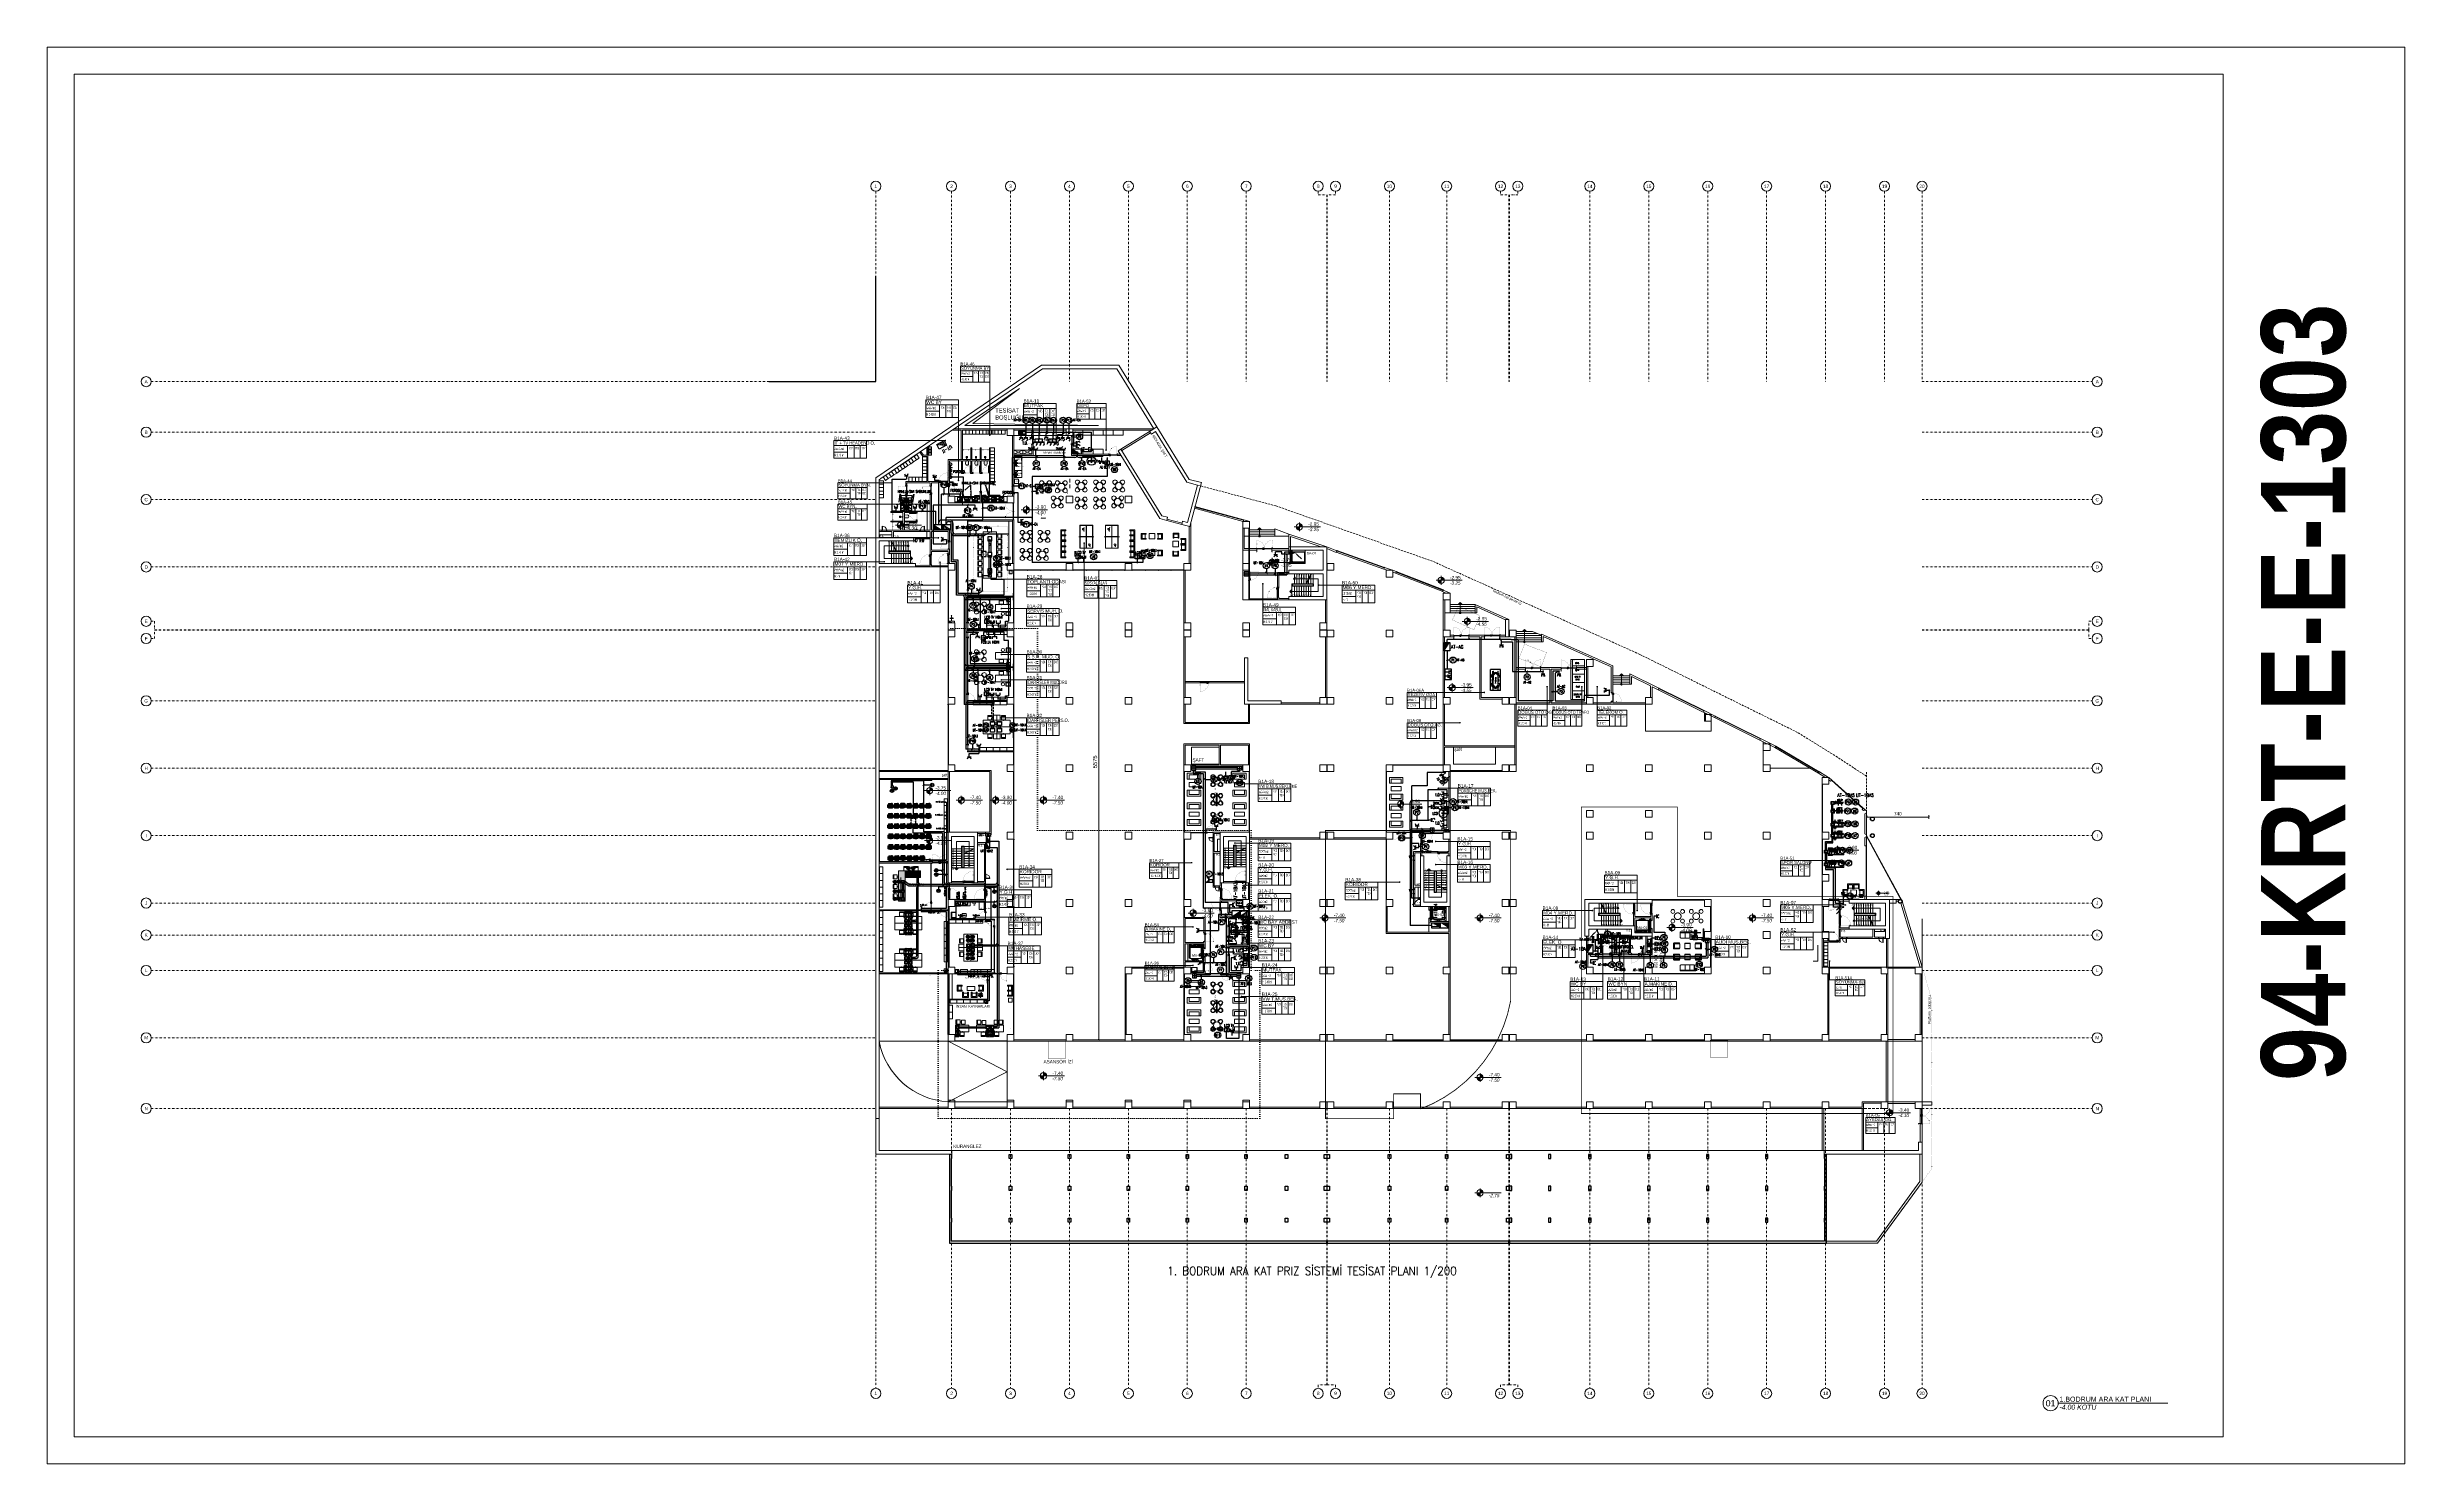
# Model space of a CAD drawing. Header units: metres. Extents: x -13194 to 152406, y -14653 to 29421.
# Drawn here: x 74159 to 102159, y -4219 to 12601 of the extents above; entities that cross this region are included whole.
import ezdxf
from ezdxf.enums import TextEntityAlignment as Align

# ---------------------------------------------------------------- set-up
doc = ezdxf.new("R2010")
doc.units = ezdxf.units.M
doc.header["$LTSCALE"] = 100
doc.header["$MEASUREMENT"] = 0
for name, pattern in [('DASHDOT', [1, 0.5, -0.25, 0, -0.25]), ('DASHDOT2', [0.5, 0.25, -0.125, 0, -0.125]), ('DOT2', [0.125, 0, -0.125]), ('DOT5', [0.75, 0, -0.75]), ('HIDDEN', [0.375, 0.25, -0.125]), ('HIDDEN2', [4.7625, 3.175, -1.5875])]:
    doc.linetypes.add(name, pattern=pattern)
doc.layers.get('0').update_dxf_attribs({"color": 9, "lineweight": 9})
for name, color, linetype, lineweight in [('0 @ 1', 9, 'Continuous', 9), ('00', 9, 'Continuous', 9), ('01', 9, 'Continuous', 9), ('05', 9, 'Continuous', 9), ('05S', 9, 'Continuous', 9), ('05V', 9, 'Continuous', 9), ('06B', 9, 'Continuous', 9), ('06C', 9, 'Continuous', 9), ('06C @ 1', 9, 'Continuous', 9), ('06D', 9, 'Continuous', 9), ('07K', 9, 'Continuous', 9), ('09', 9, 'Continuous', 9), ('10', 9, 'Continuous', 9), ('11', 9, 'Continuous', 9), ('12', 9, 'Continuous', 9), ('14', 9, 'Continuous', 9), ('15', 9, 'Continuous', 9), ('19', 9, 'Continuous', 9), ('20', 9, 'DOT2', 9), ('21', 9, 'Continuous', 9), ('21_mahal200', 9, 'Continuous', 9), ('24', 9, 'DASHDOT2', 9), ('25', 9, 'Continuous', 9), ('32-ekipman', 9, 'Continuous', 9), ('40', 9, 'Continuous', 9), ('40A', 9, 'Continuous', 9), ('40x40 profil', 3, 'Continuous', 9), ('Alçıpan', 2, 'Continuous', 9), ('E-AYDINLATMA VE PRİZ PANOSU', 7, 'Continuous', 30), ('E-DATA LCD EKRAN', 7, 'Continuous', 30), ('E-DATA PRİZİ (RJ45)', 7, 'Continuous', 30), ('E-DUVARA MONTE PRİZ KUTUSU', 7, 'Continuous', 30), ('E-DÖŞEME (ŞAP İÇİ) PRİZ KUTUSU', 7, 'Continuous', 30), ('E-ELEK', 7, 'Continuous', 30), ('E-ETANŞ PRİZ', 7, 'Continuous', 30), ('E-HIZ KONTROL ANAHTARI', 7, 'Continuous', 30), ('E-IP KAMERA RACK KABİN', 7, 'Continuous', 30), ('E-KABLO', 7, 'Continuous', 30), ('E-KAPAKLI PRİZ', 7, 'Continuous', 30), ('E-KOMBİNE ETANŞ PRİZ (1 FAZ+3 FAZ)', 7, 'Continuous', 30), ('E-KUVVET', 7, 'Continuous', 30), ('E-LINYE', 7, 'Continuous', 30), ('E-OK', 3, 'Continuous', 30), ('E-PRİZ', 7, 'Continuous', 30), ('E-PROJEKSİYON', 7, 'Continuous', 30), ('E-UPS PANOSU', 7, 'Continuous', 30), ('E-YAZI', 7, 'Continuous', 30), ('E-ÇİFTLİ PRİZ', 7, 'Continuous', 30), ('E-ÇİFTLİ PRİZ (ASMA TAVANA MONTE)', 7, 'Continuous', 30), ('E-ÇİFTLİ UPS PRİZ', 7, 'Continuous', 30), ('Kapı', 204, 'Continuous', 9), ('KLNTR', 8, 'Continuous', 9), ('PENC4', 8, 'Continuous', 9), ('SERAMİK', 1, 'Continuous', 9), ('TEFRİŞ', 9, 'Continuous', 9), ('trafo tefris', 8, 'Continuous', 9), ('YAZI', 7, 'Continuous', 9)]:
    doc.layers.add(name, color=color, linetype=linetype, lineweight=lineweight)
doc.styles.add('Arial', font='arial.ttf', dxfattribs={"height": 2.5})
doc.styles.add('E-YAZI', font='txttw.shx')
doc.styles.add('MuuM_TEXT-BOLD', font='ARIALNB.TTF')
doc.styles.add('MuuM_TEXT-ITALIC', font='ARIALNI.TTF')
doc.styles.add('MuuM_TEXT-STANDART', font='ARIALN.TTF')
doc.dimstyles.new('MuuM_DIM20', dxfattribs={"dimscale": 2, "dimtxt": 2, "dimasz": 1, "dimexe": 1, "dimexo": 1, "dimgap": 1, "dimtad": 1, "dimdec": 1, "dimrnd": 0.5, "dimdsep": 46, "dimtxsty": 'MuuM_TEXT-STANDART', "dimblk": 'ARCHTICK', "dimcen": 0, "dimdle": 0.15, "dimclrd": 256, "dimclre": 256, "dimclrt": 256, "dimadec": 0, "dimazin": 0, "dimtfac": 5, "dimtdec": 1, "dimtix": 1, "dimtmove": 2, "dimatfit": 3, "dimldrblk": 'DOT', "dimfxl": 3, "dimfxlon": 1, "dimtolj": 1, "dimlwd": -1, "dimlwe": -1, "dimarcsym": 0})
doc.dimstyles.new('MuuM_DIM200', dxfattribs={"dimscale": 20, "dimtxt": 2, "dimasz": 1, "dimexe": 1, "dimexo": 1, "dimgap": 1, "dimtad": 1, "dimdec": 1, "dimrnd": 0.5, "dimdsep": 46, "dimtxsty": 'MuuM_TEXT-STANDART', "dimblk": 'ARCHTICK', "dimcen": 0, "dimdle": 0.15, "dimclrd": 256, "dimclre": 256, "dimclrt": 256, "dimadec": 0, "dimazin": 0, "dimtfac": 5, "dimtdec": 1, "dimtix": 1, "dimtmove": 2, "dimatfit": 3, "dimldrblk": 'DOT', "dimfxl": 3, "dimfxlon": 1, "dimtolj": 1, "dimlwd": -1, "dimlwe": -1, "dimarcsym": 0})
pattern_1 = [(225, (-604.72494, -2171.82614), (-0.0883883476, 0.0883883476), []), (135, (-604.72494, -2171.82614), (0.0883883476, 0.0883883476), [])]

# ---------------------------------------------------------------- blocks, each defined once
blk = doc.blocks.new('0_drawinglabel')
blk.add_lwpolyline([(3, 0), (46.46, 0)])
blk.add_circle((0, 0), 3)
at = {"style": 'Arial'}
blk.add_attdef('CIZIMNO', text='', height=2.5, dxfattribs=at).set_placement((0, 0), align=Align.MIDDLE)
blk.add_attdef('CIZIMADI', text='', height=2, dxfattribs=at).set_placement((3.5, 0), align=Align.BOTTOM_LEFT)
blk.add_attdef('OLCEK', text='', height=2, dxfattribs=at).set_placement((46.46, 0), align=Align.BOTTOM_RIGHT)
at = {"style": 'MuuM_TEXT-ITALIC'}
blk.add_attdef('DRAWINGNAME', text='', height=2, dxfattribs=at).set_placement((3.5, -0.59), align=Align.TOP_LEFT)
blk.add_attdef('SCALE', text='', height=2, dxfattribs=at).set_placement((46.46, -0.59), align=Align.TOP_RIGHT)
blk = doc.blocks.new('10_DUVARA MONTE PRİZ KUTUSU')
at = {"layer": 'E-DUVARA MONTE PRİZ KUTUSU', "color": 4}
for p, q in [((24, 0), (-24, 0)), ((0, 24), (0, -24))]:
    blk.add_line(p, q, dxfattribs=at)
blk.add_lwpolyline([(-24, -24), (24, -24), (24, 24), (-24, 24)], close=True, dxfattribs=at)
blk = doc.blocks.new('100_PRİZ')
at = {"layer": 'E-PRİZ', "color": 4}
for p, q in [((-1.2, 2.1), (1.3, 2.1)), ((0, 2.4), (0, 0))]:
    blk.add_line(p, q, dxfattribs=at)
blk.add_arc((0, 3.6), 1.2, 180.7551, 0.7551, dxfattribs=at)
blk = doc.blocks.new('100_KAPAKLI PRİZ')
at = {"layer": 'E-KAPAKLI PRİZ', "color": 4}
for p, q in [((-1.2, 2.1), (1.3, 2.1)), ((0, 2.4), (0, 0)), ((1.2, 3.6), (0.4, 4.4))]:
    blk.add_line(p, q, dxfattribs=at)
blk.add_arc((0, 3.6), 1.2, 180.7551, 0.7551, dxfattribs=at)
blk = doc.blocks.new('100_ETANŞ PRİZ')
at = {"layer": 'E-ETANŞ PRİZ', "color": 4}
for p, q in [((-1.2, 2.1), (1.3, 2.1)), ((0, 2.4), (0, 0))]:
    blk.add_line(p, q, dxfattribs=at)
at = {"layer": 'E-ETANŞ PRİZ', "color": 4, "const_width": 1.2}
blk.add_lwpolyline([(0, 3, -0.414214), (-0.6, 3.6)], format="xyb", dxfattribs=at)
at = {"layer": 'E-ETANŞ PRİZ', "color": 4}
blk.add_arc((0, 3.6), 1.2, 180.7551, 0.7551, dxfattribs=at)
blk = doc.blocks.new('100_AYDINLATMA VE PRİZ PANOSU')
at = {"layer": 'E-AYDINLATMA VE PRİZ PANOSU', "color": 4}
for p, q in [((-3.1, 3.9), (3.1, 3.9)), ((-3.1, 0), (-3.1, 3.9)), ((3.1, 0), (-3.1, 0)), ((3.1, 3.9), (3.1, 0))]:
    blk.add_line(p, q, dxfattribs=at)
blk.add_solid([(3.1, 0), (-3.1, 0), (-3.1, 3.9)], dxfattribs=at)
blk = doc.blocks.new('100_UPS PANOSU')
at = {"layer": 'E-UPS PANOSU', "color": 4}
for p, q in [((-3.1, 3.9), (3.1, 3.9)), ((-3.1, 0), (-3.1, 3.9)), ((3.1, 0), (-3.1, 3.9)), ((3.1, 0), (-3.1, 0)), ((-1.9, 0), (-1.9, 3.2)), ((-0.7, 0), (-0.7, 2.4)), ((0.5, 0), (0.5, 1.6)), ((1.7, 0), (1.7, 0.9)), ((3.1, 3.9), (3.1, 0))]:
    blk.add_line(p, q, dxfattribs=at)
blk = doc.blocks.new('FO CU DÖNÜŞTÜRÜCÜ')
at = {"layer": 'E-IP KAMERA RACK KABİN', "color": 4}
blk.add_lwpolyline([(25, 0), (25, 34), (-25, 34), (-25, 0)], close=True, dxfattribs=at)
at = {"layer": 'E-IP KAMERA RACK KABİN', "color": 3, "style": 'E-YAZI', "width": 0.6}
blk.add_text('F/O-Cu', height=11.2, dxfattribs=at).set_placement((-18, 11))
blk = doc.blocks.new('*U206')
at = {"layer": 'E-OK', "color": 3, "linetype": 'Continuous'}
blk.add_line((85, 85), (201, 200), dxfattribs=at)
at = {"layer": 'E-OK', "color": 4, "linetype": 'Continuous', "const_width": 30}
blk.add_lwpolyline([(-15, 0, 1), (15, 0, 1)], format="xyb", close=True, dxfattribs=at)
at = {"layer": 'E-OK', "color": 3, "linetype": 'Continuous'}
blk.add_solid([(99, 71), (71, 99), (0, 0)], dxfattribs=at)
blk = doc.blocks.new('100_ÇİFTLİ UPS PRİZ')
at = {"layer": 'E-ÇİFTLİ UPS PRİZ', "color": 4}
for p, q in [((-2.4, 2.4), (2.4, 2.4)), ((0, 3.9), (0, 0))]:
    blk.add_line(p, q, dxfattribs=at)
at = {"layer": 'E-ÇİFTLİ UPS PRİZ', "color": 4, "const_width": 1.2}
for points in [[(-1.8, 3.9, 0.97398), (-0.6, 3.9, 0.97398)], [(0.6, 3.9, 0.97398), (1.8, 3.9, 0.97398)]]:
    blk.add_lwpolyline(points, format="xyb", dxfattribs=at)
at = {"layer": 'E-ÇİFTLİ UPS PRİZ', "color": 4}
for centre, start, end in [((-1.2, 3.9), 179.6083, 359.6083), ((1.2, 3.9), 180.3917, 0.3917)]:
    blk.add_arc(centre, 1.2, start, end, dxfattribs=at)
blk = doc.blocks.new('10_DÖŞEME (ŞAP İÇİ) PRİZ KUTUSU')
at = {"layer": 'E-DÖŞEME (ŞAP İÇİ) PRİZ KUTUSU'}
blk.add_hatch(color=5, dxfattribs=at).paths.add_polyline_path([(0.7, 0.2), (0.7, 0.7), (-0.7, 0.7), (-0.7, 0.2)])
at = {"layer": 'E-DÖŞEME (ŞAP İÇİ) PRİZ KUTUSU', "color": 5}
for points in [[(1.2, 2.7), (1.2, 0.2), (-1.2, 0.2), (-1.2, 2.7)], [(0.7, 0.7), (0.7, 0.2), (-0.7, 0.2), (-0.7, 0.7)]]:
    blk.add_lwpolyline(points, close=True, dxfattribs=at)
blk = doc.blocks.new('100_ÇİFTLİ PRİZ')
at = {"layer": 'E-ÇİFTLİ PRİZ', "color": 4}
for p, q in [((-2.4, 2.4), (2.4, 2.4)), ((0, 3.9), (0, 0))]:
    blk.add_line(p, q, dxfattribs=at)
for centre, start, end in [((-1.2, 3.9), 179.6083, 359.6083), ((1.2, 3.9), 180.3917, 0.3917)]:
    blk.add_arc(centre, 1.2, start, end, dxfattribs=at)
blk = doc.blocks.new('ÇİFTLİ PRİZ (ASMA TAVANA MONTE)')
at = {"layer": 'E-ÇİFTLİ PRİZ (ASMA TAVANA MONTE)', "color": 4}
for p, q in [((-38, 50), (38, 50)), ((0, 73), (0, 11))]:
    blk.add_line(p, q, dxfattribs=at)
at = {"layer": 'E-ÇİFTLİ PRİZ (ASMA TAVANA MONTE)', "color": 3}
blk.add_circle((0, 52), 52.4, dxfattribs=at)
at = {"layer": 'E-ÇİFTLİ PRİZ (ASMA TAVANA MONTE)', "color": 4}
for centre, start, end in [((-19, 73), 179.6083, 359.6083), ((19, 73), 180.3917, 0.3917)]:
    blk.add_arc(centre, 19.2, start, end, dxfattribs=at)
blk = doc.blocks.new('100_KOMBİNE ETANŞ PRİZ (1 FAZ+3 FAZ)')
at = {"layer": 'E-KOMBİNE ETANŞ PRİZ (1 FAZ+3 FAZ)', "color": 3}
for p, q in [((-2.1, 4.4), (-3.3, 4.2)), ((-1.9, 4), (-3, 3.2)), ((-1.7, 3.7), (-2.3, 2.7))]:
    blk.add_line(p, q, dxfattribs=at)
at = {"layer": 'E-KOMBİNE ETANŞ PRİZ (1 FAZ+3 FAZ)', "color": 4}
for p, q in [((-2.6, 2.5), (-0.1, 2.5)), ((-1.4, 3.2), (-1.4, 0.6)), ((3, 2.9), (0.5, 2.9)), ((1.8, 3.1), (1.8, 0.6))]:
    blk.add_line(p, q, dxfattribs=at)
at = {"layer": 'E-KOMBİNE ETANŞ PRİZ (1 FAZ+3 FAZ)', "color": 3}
blk.add_lwpolyline([(-3.8, 4.9), (3.8, 4.9), (3.8, 0), (-3.8, 0)], close=True, dxfattribs=at)
at = {"layer": 'E-KOMBİNE ETANŞ PRİZ (1 FAZ+3 FAZ)', "color": 4, "const_width": 1.2}
for points in [[(-1.4, 3.8, 0.414214), (-0.8, 4.4)], [(1.8, 3.7, 0.414214), (2.4, 4.3)]]:
    blk.add_lwpolyline(points, format="xyb", dxfattribs=at)
at = {"layer": 'E-KOMBİNE ETANŞ PRİZ (1 FAZ+3 FAZ)', "color": 4}
for centre in [(-1.4, 4.4), (1.8, 4.3)]:
    blk.add_arc(centre, 1.2, 179.2449, 359.2449, dxfattribs=at)
blk = doc.blocks.new('tr')
at = {"layer": 'trafo tefris', "color": 4, "ltscale": 0.5}
for p, q in [((1.03, 0.3), (-1.05, 0.3)), ((-1.05, 0.3), (-1.05, 0.25)), ((1.03, 0.25), (-1.05, 0.25)), ((-1.01, 0.29), (-1.01, 0.26)), ((-1, 0.29), (-1, 0.26)), ((-0.99, 0.29), (-0.99, 0.26)), ((-0.97, 0.29), (-0.97, 0.26)), ((-0.96, 0.29), (-0.96, 0.26)), ((-0.95, 0.29), (-0.95, 0.26)), ((-0.94, -0.06), (-0.94, 0.06)), ((-0.91, 0.06), (-0.94, 0.06)), ((-0.92, 0.02), (-0.94, 0.02)), ((-0.92, 0), (-0.94, 0)), ((-0.93, 0.02), (-0.93, 0.03)), ((-0.93, -0.01), (-0.93, 0.01)), ((-0.87, 0.06), (-0.91, 0.06)), ((-0.87, -0.06), (-0.87, 0.06)), ((-0.82, -0.25), (-0.82, 0.25)), ((-0.81, -0.25), (-0.81, 0.25)), ((-0.58, 0.25), (-0.81, 0.03)), ((-0.77, 0.08), (-0.81, 0.1)), ((-0.77, 0.38), (-0.56, 0.38)), ((-0.77, 0.34), (-0.77, 0.38)), ((-0.59, 0.25), (-0.77, 0.08)), ((-0.57, 0.5), (-0.57, 0.38)), ((-0.57, 0.5), (-0.37, 0.5)), ((-0.56, 0.5), (-0.56, 0.38)), ((-0.56, 0.34), (-0.56, 0.38)), ((-0.5, 0.44), (-0.45, 0.44)), ((-0.47, 0.46), (-0.47, 0.42)), ((-0.38, 0.5), (-0.38, 0.3)), ((-0.37, 0.5), (-0.37, 0.3)), ((0.09, 0.38), (-0.11, 0.38)), ((-0.11, 0.34), (-0.11, 0.38)), ((0.09, 0.34), (0.09, 0.38)), ((0.35, 0.5), (0.35, 0.3)), ((0.35, 0.5), (0.55, 0.5)), ((0.36, 0.5), (0.36, 0.3)), ((0.48, 0.44), (0.42, 0.44)), ((0.45, 0.46), (0.45, 0.42)), ((0.54, 0.5), (0.54, 0.38)), ((0.75, 0.38), (0.54, 0.38)), ((0.54, 0.34), (0.54, 0.38)), ((0.55, 0.5), (0.55, 0.38)), ((0.56, 0.25), (0.78, 0.03)), ((0.57, 0.25), (0.75, 0.08)), ((0.75, 0.34), (0.75, 0.38)), ((0.75, 0.08), (0.78, 0.1)), ((0.78, -0.25), (0.78, 0.25)), ((0.79, -0.25), (0.79, 0.25)), ((1.03, 0.25), (1.03, 0.3)), ((1.03, -0.25), (-1.05, -0.25)), ((-1.05, -0.25), (-1.05, -0.3)), ((1.03, -0.3), (-1.05, -0.3)), ((-0.92, -0.02), (-0.94, -0.02)), ((-0.94, -0.06), (-0.91, -0.06)), ((-0.93, -0.03), (-0.93, -0.01)), ((-0.91, -0.06), (-0.87, -0.06)), ((-0.58, -0.25), (-0.81, -0.03)), ((-0.77, -0.08), (-0.81, -0.1)), ((-0.7, -0.14), (-0.77, -0.08)), ((-0.77, -0.36), (1.03, -0.36)), ((-0.77, -0.37), (-0.77, -0.36)), ((-0.77, -0.37), (1.03, -0.37)), ((-0.71, -0.42), (-0.63, -0.42)), ((-0.71, -0.43), (-0.71, -0.42)), ((-0.71, -0.43), (-0.63, -0.43)), ((-0.7, -0.34), (-0.7, -0.3)), ((-0.7, -0.34), (-0.69, -0.36)), ((-0.7, -0.34), (-0.63, -0.34)), ((-0.7, -0.41), (-0.7, -0.37)), ((-0.7, -0.41), (-0.69, -0.42)), ((-0.7, -0.41), (-0.63, -0.41)), ((-0.63, -0.34), (-0.64, -0.36)), ((-0.63, -0.41), (-0.64, -0.42)), ((-0.63, -0.34), (-0.63, -0.3)), ((-0.63, -0.41), (-0.63, -0.37)), ((-0.63, -0.43), (-0.63, -0.42)), ((-0.57, -0.34), (-0.57, -0.36)), ((-0.57, -0.37), (-0.57, -0.5)), ((-0.37, -0.5), (-0.57, -0.5)), ((-0.56, -0.34), (-0.56, -0.36)), ((-0.56, -0.37), (-0.56, -0.5)), ((-0.5, -0.44), (-0.45, -0.44)), ((-0.47, -0.46), (-0.47, -0.42)), ((-0.38, -0.3), (-0.38, -0.36)), ((-0.38, -0.37), (-0.38, -0.5)), ((-0.37, -0.3), (-0.37, -0.36)), ((-0.37, -0.37), (-0.37, -0.5)), ((-0.05, -0.34), (-0.05, -0.3)), ((-0.05, -0.34), (0.02, -0.34)), ((-0.05, -0.34), (-0.04, -0.36)), ((-0.05, -0.41), (-0.05, -0.37)), ((-0.05, -0.41), (0.02, -0.41)), ((-0.05, -0.41), (-0.04, -0.42)), ((-0.05, -0.42), (0.03, -0.42)), ((-0.05, -0.43), (-0.05, -0.42)), ((-0.05, -0.43), (0.03, -0.43)), ((0.02, -0.34), (0.01, -0.36)), ((0.02, -0.41), (0.01, -0.42)), ((0.02, -0.34), (0.02, -0.3)), ((0.02, -0.41), (0.02, -0.37)), ((0.03, -0.43), (0.03, -0.42)), ((0.35, -0.3), (0.35, -0.36)), ((0.35, -0.37), (0.35, -0.5)), ((0.55, -0.5), (0.35, -0.5)), ((0.36, -0.3), (0.36, -0.36)), ((0.36, -0.37), (0.36, -0.5)), ((0.48, -0.44), (0.42, -0.44)), ((0.45, -0.46), (0.45, -0.42)), ((0.54, -0.34), (0.54, -0.36)), ((0.54, -0.37), (0.54, -0.5)), ((0.55, -0.34), (0.55, -0.36)), ((0.55, -0.37), (0.55, -0.5)), ((0.56, -0.25), (0.78, -0.03)), ((0.6, -0.42), (0.68, -0.42)), ((0.6, -0.43), (0.6, -0.42)), ((0.6, -0.43), (0.68, -0.43)), ((0.61, -0.34), (0.61, -0.3)), ((0.61, -0.34), (0.68, -0.34)), ((0.61, -0.34), (0.62, -0.36)), ((0.61, -0.41), (0.61, -0.37)), ((0.61, -0.41), (0.68, -0.41)), ((0.61, -0.41), (0.62, -0.42)), ((0.68, -0.34), (0.67, -0.36)), ((0.68, -0.41), (0.67, -0.42)), ((0.68, -0.14), (0.75, -0.08)), ((0.68, -0.34), (0.68, -0.3)), ((0.68, -0.41), (0.68, -0.37)), ((0.68, -0.43), (0.68, -0.42)), ((0.75, -0.08), (0.78, -0.1)), ((0.9, -0.34), (0.9, -0.3)), ((0.9, -0.34), (0.97, -0.34)), ((0.9, -0.34), (0.91, -0.36)), ((0.97, -0.34), (0.96, -0.36)), ((0.97, -0.34), (0.97, -0.3)), ((1.03, -0.3), (1.03, -0.25)), ((1.03, -0.37), (1.03, -0.36))]:
    blk.add_line(p, q, dxfattribs=at)
blk.add_lwpolyline([(-0.93, 0.29), (-1.02, 0.29), (-1.02, 0.26), (-0.93, 0.26)], close=True, dxfattribs=at)
for centre, start, end in [((-0.67, 0), 126.9251, 233.0749), ((-0.67, 0.11), 114.3902, 129.1646), ((-0.67, 0.11), 50.8354, 65.6098), ((-0.01, 0.11), 114.3902, 129.1646), ((-0.01, 0.11), 50.8354, 65.6098), ((0.64, 0.11), 114.3902, 129.1646), ((0.64, 0.11), 50.8354, 65.6098), ((0.64, 0), 306.9251, 53.0749), ((-0.67, -0.11), 230.8354, 309.1646), ((-0.01, -0.11), 230.8354, 309.1646), ((0.64, -0.11), 230.8354, 309.1646)]:
    blk.add_arc(centre, 0.25, start, end, dxfattribs=at)
blk = doc.blocks.new('TR1')
at = {"layer": 'E-ELEK', "color": 4}
for p, q in [((94436, 6094), (94436, 5844)), ((94436, 6094), (94556, 6094)), ((94556, 6094), (94556, 5844)), ((94436, 5844), (94556, 5844))]:
    blk.add_line(p, q, dxfattribs=at)
at = {"layer": 'E-ELEK', "xscale": -104.5, "yscale": 104.5, "zscale": 104.5, "rotation": 89.48112063181033}
blk.add_blockref('tr', (94496, 5972), dxfattribs=at)
at = {"layer": 'E-LINYE', "color": 3, "linetype": 'Continuous', "insert": (94503, 5975), "char_height": 13.1, "width": 241.34, "attachment_point": 8, "rotation": 89.4811, "line_spacing_factor": 0.90367, "style": 'E-YAZI'}
blk.add_mtext('\\PTRAFO-1', dxfattribs=at)
blk = doc.blocks.new('AYEDAS OG')
at = {"layer": 'trafo tefris', "color": 4}
for p, q in [((93460, 6084), (93460, 5609)), ((93620, 6084), (93460, 6084)), ((93480, 6084), (93480, 5609)), ((93620, 6009), (93480, 6009)), ((93620, 5909), (93480, 5909)), ((93620, 6084), (93620, 5609)), ((93620, 5609), (93460, 5609)), ((93620, 5809), (93480, 5809)), ((93620, 5709), (93480, 5709))]:
    blk.add_line(p, q, dxfattribs=at)
at = {"layer": 'trafo tefris', "color": 4, "style": 'E-YAZI', "width": 0.7}
for s, p in [('OFİS TR', (93507, 5868)), ('GIRIS', (93513, 6032)), ('ÇIKIS', (93514, 5950)), ('SERVİS TR', (93495, 5660)), ('ÇIKIŞ', (93517, 5837)), ('ÖLÇÜ', (93520, 5752)), ('ÇIKIŞ', (93521, 5632))]:
    blk.add_text(s, height=15, rotation=359.9681, dxfattribs=at).set_placement(p)
blk = doc.blocks.new('E-DÖŞEME BUAT')
at = {"layer": 'E-YAZI', "color": 5}
for points in [[(-34, 34), (0, 34), (0, 0), (-34, 0)], [(-29.5, 29.5), (-4.5, 29.5), (-4.5, 4.5), (-29.5, 4.5)]]:
    blk.add_lwpolyline(points, close=True, dxfattribs=at)
blk = doc.blocks.new('E-LCD+TV')
at = {"layer": 'E-DATA PRİZİ (RJ45)', "color": 1}
for p, q in [((0, 0), (0, 42)), ((38, 77), (38, 48)), ((38, 48), (88, 48)), ((48, 77), (48, 58)), ((48, 58), (78, 58)), ((63, 48), (63, 0)), ((78, 77), (78, 58)), ((88, 77), (88, 48))]:
    blk.add_line(p, q, dxfattribs=at)
blk.add_lwpolyline([(-25, 90), (25, 90), (25, 42), (-25, 42)], close=True, dxfattribs=at)
at = {"layer": 'E-DATA PRİZİ (RJ45)', "color": 1, "style": 'E-YAZI'}
blk.add_text('D', height=25.6, dxfattribs=at).set_placement((-9, 55))
at = {"layer": 'E-YAZI', "color": 1, "style": 'E-YAZI', "width": 0.7}
for s, p in [('LCD', (-27, 102)), ('TV', (49, 102))]:
    blk.add_text(s, height=30, dxfattribs=at).set_placement(p)
blk = doc.blocks.new('E-LCD+TV+HDMI')
at = {"layer": 'E-DATA PRİZİ (RJ45)', "color": 1}
for p, q in [((-63, 0), (-63, 42)), ((-25, 77), (-25, 48)), ((-25, 48), (25, 48)), ((-15, 77), (-15, 58)), ((-15, 58), (15, 58)), ((0, 48), (0, 0)), ((15, 77), (15, 58)), ((25, 77), (25, 48)), ((46, 77), (46, 48)), ((46, 48), (95, 48)), ((71, 48), (71, 0)), ((95, 77), (95, 48))]:
    blk.add_line(p, q, dxfattribs=at)
blk.add_lwpolyline([(-88, 90), (-38, 90), (-38, 42), (-88, 42)], close=True, dxfattribs=at)
at = {"layer": 'E-DATA PRİZİ (RJ45)', "color": 1, "style": 'E-YAZI'}
blk.add_text('D', height=25.6, dxfattribs=at).set_placement((-72, 55))
at = {"layer": 'E-YAZI', "color": 1, "style": 'E-YAZI', "width": 0.7}
for s, p in [('LCD', (-90, 102)), ('TV', (-14, 102)), ('HDMI', (41, 102))]:
    blk.add_text(s, height=30, dxfattribs=at).set_placement(p)
blk = doc.blocks.new('0_aks')
at = {"linetype": 'Continuous'}
blk.add_circle((0, 0), 3, dxfattribs=at)
at = {"style": 'Arial'}
blk.add_attdef('AKS', text='', height=2, dxfattribs=at).set_placement((0, 0), align=Align.MIDDLE_CENTER)
blk = doc.blocks.new('p-akslar_yeni')
at = {"layer": '24'}
for points in [[(6415, 2315), (6415, 55)], [(7315, 2315), (7315, 55)], [(8015, 2315), (8015, 55)], [(8715, 2315), (8715, 55)], [(9415, 2315), (9415, 55)], [(10115, 2315), (10115, 55)], [(10815, 2315), (10815, 55)], [(11670, 2315), (11670, 2275), (11770, 2275), (11770, 55)], [(11875, 2315), (11875, 2275), (11775, 2275), (11775, 55)], [(12515, 2315), (12515, 2315), (12515, 55)], [(13195, 2315), (13195, 55)], [(13835, 2315), (13835, 2275), (13935, 2275), (13935, 55)], [(14040, 2315), (14040, 2275), (13940, 2275), (13940, 55)], [(14895, 2315), (14895, 55)], [(15595, 2315), (15595, 55)], [(16295, 2315), (16295, 55)], [(16995, 2315), (16995, 55)], [(17695, 2315), (17695, 55)], [(18395, 2315), (18395, 55)], [(18840, 2315), (18840, 55)], [(-2190, 55), (6415, 55)], [(18840, 55), (20861, 55)], [(-2190, -545), (6415, -545)], [(18840, -545), (20861, -545)], [(-2190, -1345), (6415, -1345)], [(18840, -1345), (20861, -1345)], [(-2190, -2145), (6415, -2145)], [(18840, -2145), (20861, -2145)], [(-2190, -2790), (-2150, -2790), (-2150, -2890), (6415, -2890)], [(20821, -2890), (20821, -2790), (20861, -2790)], [(-2190, -2995), (-2150, -2995), (-2150, -2895), (6415, -2895)], [(18840, -2890), (20821, -2890)], [(18840, -2895), (20821, -2895)], [(20821, -2895), (20821, -2995), (20861, -2995)], [(-2190, -3735), (6415, -3735)], [(18840, -3735), (20861, -3735)], [(-2190, -4535), (6415, -4535)], [(18840, -4535), (20861, -4535)], [(-2190, -5335), (6415, -5335)], [(18840, -5335), (20861, -5335)], [(-2190, -6135), (6415, -6135)], [(18840, -6135), (20861, -6135)], [(-2190, -6515), (6415, -6515)], [(18840, -6515), (20861, -6515)], [(-2190, -6935), (6415, -6935)], [(18840, -6935), (20861, -6935)], [(-2190, -7735), (6415, -7735)], [(18840, -7735), (20861, -7735)], [(-2190, -8575), (6415, -8575)], [(6415, -8575), (6415, -11897)], [(7315, -8575), (7315, -11897)], [(8015, -8575), (8015, -11897)], [(8715, -8575), (8715, -11897)], [(9415, -8575), (9415, -11897)], [(10115, -8575), (10115, -11897)], [(10815, -8575), (10815, -11897)], [(11770, -8575), (11770, -11857)], [(11775, -8575), (11775, -11857)], [(12515, -8575), (12515, -11897)], [(13195, -8575), (13195, -11897)], [(13935, -8575), (13935, -11855), (13835, -11855), (13835, -11897)], [(13940, -8575), (13940, -11855), (14040, -11855), (14040, -11897)], [(14895, -8575), (14895, -11897)], [(15595, -8575), (15595, -11897)], [(16295, -8575), (16295, -11897)], [(16995, -8575), (16995, -11897)], [(17695, -8575), (17695, -11897)], [(18395, -8575), (18395, -11897)], [(18840, -8575), (20861, -8575)], [(18840, -8575), (18840, -11897)], [(11770, -11857), (11670, -11857), (11670, -11897)], [(11775, -11857), (11875, -11857), (11875, -11897)]]:
    blk.add_lwpolyline(points, dxfattribs=at)
at = {"layer": '21', "xscale": 20, "yscale": 20, "zscale": 20}
for p, values in [((6415, 2375), {'AKS': '1'}), ((7315, 2375), {'AKS': '2'}), ((8015, 2375), {'AKS': '3'}), ((8715, 2375), {'AKS': '4'}), ((9415, 2375), {'AKS': '5'}), ((10115, 2375), {'AKS': '6'}), ((10815, 2375), {'AKS': '7'}), ((11670, 2375), {'AKS': '8'}), ((11875, 2375), {'AKS': '9'}), ((12515, 2375), {'AKS': '10'}), ((13195, 2375), {'AKS': '11'}), ((13835, 2375), {'AKS': '12'}), ((14040, 2375), {'AKS': '13'}), ((14895, 2375), {'AKS': '14'}), ((15595, 2375), {'AKS': '15'}), ((16295, 2375), {'AKS': '16'}), ((16995, 2375), {'AKS': '17'}), ((17695, 2375), {'AKS': '18'}), ((18395, 2375), {'AKS': '19'}), ((18840, 2375), {'AKS': '20'}), ((-2250, 55), {'AKS': 'A'}), ((20921, 55), {'AKS': 'A'}), ((-2250, -545), {'AKS': 'B'}), ((20921, -545), {'AKS': 'B'}), ((-2250, -1345), {'AKS': 'C'}), ((20921, -1345), {'AKS': 'C'}), ((-2250, -2145), {'AKS': 'D'}), ((20921, -2145), {'AKS': 'D'}), ((-2250, -2790), {'AKS': 'E'}), ((20921, -2790), {'AKS': 'E'}), ((-2250, -2995), {'AKS': 'F'}), ((20921, -2995), {'AKS': 'F'}), ((-2250, -3735), {'AKS': 'G'}), ((20921, -3735), {'AKS': 'G'}), ((-2250, -4535), {'AKS': 'H'}), ((20921, -4535), {'AKS': 'H'}), ((-2250, -5335), {'AKS': 'I'}), ((20921, -5335), {'AKS': 'I'}), ((-2250, -6135), {'AKS': 'J'}), ((20921, -6135), {'AKS': 'J'}), ((-2250, -6515), {'AKS': 'K'}), ((20921, -6515), {'AKS': 'K'}), ((-2250, -6935), {'AKS': 'L'}), ((20921, -6935), {'AKS': 'L'}), ((-2250, -7735), {'AKS': 'M'}), ((20921, -7735), {'AKS': 'M'}), ((-2250, -8575), {'AKS': 'N'}), ((20921, -8575), {'AKS': 'N'}), ((6415, -11957), {'AKS': '1'}), ((7315, -11957), {'AKS': '2'}), ((8015, -11957), {'AKS': '3'}), ((8715, -11957), {'AKS': '4'}), ((9415, -11957), {'AKS': '5'}), ((10115, -11957), {'AKS': '6'}), ((10815, -11957), {'AKS': '7'}), ((11670, -11957), {'AKS': '8'}), ((11875, -11957), {'AKS': '9'}), ((12515, -11957), {'AKS': '10'}), ((13195, -11957), {'AKS': '11'}), ((13835, -11957), {'AKS': '12'}), ((14040, -11957), {'AKS': '13'}), ((14895, -11957), {'AKS': '14'}), ((15595, -11957), {'AKS': '15'}), ((16295, -11957), {'AKS': '16'}), ((16995, -11957), {'AKS': '17'}), ((17695, -11957), {'AKS': '18'}), ((18395, -11957), {'AKS': '19'}), ((18840, -11957), {'AKS': '20'})]:
    blk.add_blockref('0_aks', p, dxfattribs=at).add_auto_attribs(values)
blk = doc.blocks.new('p-kolon_80x80')
blk.add_lwpolyline([(-40, -40), (40, -40), (40, 40), (-40, 40)], close=True)
blk = doc.blocks.new('A$C724E0FF5')
at = {"layer": '09'}
for p, q in [((-8845, -1648), (-8845, -1648)), ((-8845, -1648), (-8845, -1648)), ((-8845, -1648), (-8845, -1648)), ((-8844, -1648), (-8844, -1648)), ((-8844, -1648), (-8844, -1648)), ((-8844, -1648), (-8844, -1648)), ((-8844, -1648), (-8844, -1648)), ((-8844, -1648), (-8844, -1648)), ((-8842, -1643), (-8842, -1643)), ((-8842, -1643), (-8842, -1643)), ((-8842, -1643), (-8842, -1643)), ((-8842, -1643), (-8842, -1643)), ((-8842, -1643), (-8842, -1643)), ((-8842, -1643), (-8842, -1643)), ((-8842, -1643), (-8842, -1643)), ((-8842, -1643), (-8842, -1643))]:
    blk.add_line(p, q, dxfattribs=at)
blk = doc.blocks.new('1.Bod.Ara.Sitatik Elk')
blk.add_lwpolyline([(3252, -591), (3337, -538)])
at = {"lineweight": -3}
for points in [[(875, -9175), (875, -10230), (5355, -10230), (5355, -10205), (900, -10205), (900, -9980), (905, -9980), (905, -9930), (900, -9930), (900, -9603), (905, -9603), (905, -9553), (900, -9553), (900, -9225), (905, -9225), (905, -9175)], [(1585, -9175), (1615, -9175), (1615, -9225), (1585, -9225)], [(2285, -9175), (2315, -9175), (2315, -9225), (2285, -9225)], [(2985, -9175), (3015, -9175), (3015, -9225), (2985, -9225)], [(3685, -9175), (3715, -9175), (3715, -9225), (3685, -9225)], [(4383, -9175), (4412, -9175), (4412, -9225), (4383, -9225)], [(4863, -9175), (4893, -9175), (4893, -9225), (4863, -9225)], [(5325, -9175), (5355, -9175), (5355, -9225), (5325, -9225)], [(5360, -9175), (5390, -9175), (5390, -9225), (5360, -9225)], [(6085, -9175), (6115, -9175), (6115, -9225), (6085, -9225)], [(6765, -9175), (6795, -9175), (6795, -9225), (6765, -9225)], [(7490, -9175), (7520, -9175), (7520, -9225), (7490, -9225)], [(7525, -10230), (11292, -10230), (11292, -9175), (11263, -9175), (11263, -9225), (11267, -9225), (11267, -9553), (11263, -9553), (11263, -9603), (11267, -9603), (11267, -9930), (11263, -9930), (11263, -9980), (11267, -9980), (11267, -10205), (7525, -10205)], [(7525, -9225), (7555, -9225), (7555, -9175), (7525, -9175)], [(7988, -9225), (8018, -9225), (8018, -9175), (7988, -9175)], [(8465, -9225), (8495, -9225), (8495, -9175), (8465, -9175)], [(9165, -9225), (9195, -9225), (9195, -9175), (9165, -9175)], [(9865, -9225), (9895, -9225), (9895, -9175), (9865, -9175)], [(10565, -9225), (10595, -9225), (10595, -9175), (10565, -9175)], [(1585, -9553), (1615, -9553), (1615, -9603), (1585, -9603)], [(2285, -9553), (2315, -9553), (2315, -9603), (2285, -9603)], [(2985, -9553), (3015, -9553), (3015, -9603), (2985, -9603)], [(3685, -9553), (3715, -9553), (3715, -9603), (3685, -9603)], [(4383, -9553), (4412, -9553), (4412, -9603), (4383, -9603)], [(4863, -9553), (4893, -9553), (4893, -9603), (4863, -9603)], [(5325, -9553), (5355, -9553), (5355, -9603), (5325, -9603)], [(5360, -9553), (5390, -9553), (5390, -9603), (5360, -9603)], [(6085, -9553), (6115, -9553), (6115, -9603), (6085, -9603)], [(6765, -9553), (6795, -9553), (6795, -9603), (6765, -9603)], [(7490, -9553), (7520, -9553), (7520, -9603), (7490, -9603)], [(7525, -9603), (7555, -9603), (7555, -9553), (7525, -9553)], [(7988, -9603), (8018, -9603), (8018, -9553), (7988, -9553)], [(8465, -9603), (8495, -9603), (8495, -9553), (8465, -9553)], [(9165, -9603), (9195, -9603), (9195, -9553), (9165, -9553)], [(9865, -9603), (9895, -9603), (9895, -9553), (9865, -9553)], [(10565, -9603), (10595, -9603), (10595, -9553), (10565, -9553)], [(1585, -9930), (1615, -9930), (1615, -9980), (1585, -9980)], [(2285, -9930), (2315, -9930), (2315, -9980), (2285, -9980)], [(2985, -9930), (3015, -9930), (3015, -9980), (2985, -9980)], [(3685, -9930), (3715, -9930), (3715, -9980), (3685, -9980)], [(4383, -9930), (4412, -9930), (4412, -9980), (4383, -9980)], [(4863, -9930), (4893, -9930), (4893, -9980), (4863, -9980)], [(5325, -9930), (5355, -9930), (5355, -9980), (5325, -9980)], [(5360, -9930), (5390, -9930), (5390, -9980), (5360, -9980)], [(6085, -9930), (6115, -9930), (6115, -9980), (6085, -9980)], [(6765, -9930), (6795, -9930), (6795, -9980), (6765, -9980)], [(7490, -9930), (7520, -9930), (7520, -9980), (7490, -9980)], [(7525, -9980), (7555, -9980), (7555, -9930), (7525, -9930)], [(7988, -9980), (8018, -9980), (8018, -9930), (7988, -9930)], [(8465, -9980), (8495, -9980), (8495, -9930), (8465, -9930)], [(9165, -9980), (9195, -9980), (9195, -9930), (9165, -9930)], [(9865, -9980), (9895, -9980), (9895, -9930), (9865, -9930)], [(10565, -9980), (10595, -9980), (10595, -9930), (10565, -9930)], [(5360, -10230), (7520, -10230), (7520, -10205), (5360, -10205)]]:
    blk.add_lwpolyline(points, close=True, dxfattribs=at)
at = {"layer": '01'}
for p, q in [((12400, -9496), (12400, -9170)), ((12400, -9170), (12425, -9170)), ((12425, -9170), (12425, -9504)), ((11884, -10205), (12400, -9496)), ((12425, -9504), (11897, -10230)), ((11292, -10230), (11292, -10205)), ((11292, -10205), (11884, -10205)), ((11897, -10230), (11292, -10230))]:
    blk.add_line(p, q, dxfattribs=at)
for points in [[(3303, -559), (2864, 154), (1981, 154), (1695, -40), (1695, -40), (60, -1150), (40, -1164), (40, -1188), (40, -1370), (40, -1370), (40, -1430), (40, -1430), (40, -1850), (470, -1850), (470, -1890), (40, -1890), (40, -2160), (470, -2160), (470, -2200), (40, -2200), (40, -2200), (40, -2200), (40, -2945), (0, -2945), (0, -1143), (1969, 194), (2886, 194), (3337, -538)], [(4905, -1960), (5355, -1960), (5355, -2240), (5355, -2240), (5355, -2590), (4905, -2590), (4905, -2550), (5315, -2550), (5315, -2280), (4905, -2280), (4905, -2240), (5315, -2240), (5315, -2000), (4905, -2000), (4905, -1960)], [(40, -8750), (0, -8750), (0, -2950), (40, -2950), (40, -8710), (40, -8710)], [(7520, -3030), (7480, -3030), (7480, -2824), (7520, -2824)], [(4815, -3790), (4420, -3790), (4420, -3280), (4380, -3280), (4380, -3830), (4815, -3830)], [(8420, -6500), (8420, -6500), (8420, -6460), (8420, -6150), (9220, -6150), (9220, -6190), (8470, -6190), (8470, -6460), (9015, -6460), (9015, -6545), (9220, -6545), (9220, -6585), (8975, -6585), (8975, -6500), (8470, -6500), (8470, -6585), (8420, -6585), (8420, -6500)], [(12040, -6190), (12040, -6190), (12040, -6150), (12040, -6150), (12040, -6150), (12040, -6150), (11560, -6150), (11560, -6190), (11990, -6190), (11990, -6460), (11560, -6460), (11560, -6500), (11600, -6500), (11600, -6500), (11990, -6500), (11990, -6610), (12040, -6610), (12040, -6190)], [(12040, -6150), (12120, -6150), (12120, -6190), (12040, -6190)]]:
    blk.add_lwpolyline(points, close=True, dxfattribs=at)
for points in [[(3633, -1694), (3730, -1720), (3868, -1199), (3720, -1160), (3337, -538), (3252, -591), (3273, -625), (3324, -593), (3695, -1194), (3819, -1227), (3701, -1671), (3643, -1656)], [(3465, -1609), (3399, -1592), (2912, -800), (2878, -821), (3374, -1626), (3455, -1648)], [(3819, -1227), (3695, -1194), (3324, -593)], [(3465, -1609), (3455, -1648)], [(3633, -1694), (3643, -1656)], [(900, -5950), (900, -5950), (900, -5950), (900, -5400), (1170, -5400), (1170, -5950), (1170, -5950), (1170, -5950), (1210, -5950), (1210, -5350), (860, -5350), (860, -5950), (900, -5950)], [(4130, -5950), (4130, -5950), (4130, -5950), (4130, -5400), (4400, -5400), (4400, -5950), (4400, -5950), (4400, -5950), (4440, -5950), (4440, -5350), (4090, -5350), (4090, -5950), (4130, -5950)], [(6510, -5630), (6510, -5630), (6510, -5630), (6510, -6180), (6780, -6180), (6780, -5630), (6780, -5630), (6780, -5630), (6820, -5630), (6820, -6230), (6470, -6230), (6470, -5630), (6510, -5630)]]:
    blk.add_lwpolyline(points, dxfattribs=at)
for name, p in [('p-kolon_80x80', (1600, -600)), ('p-kolon_80x80', (2300, -600)), ('p-kolon_80x80', (900, -1400)), ('p-kolon_80x80', (1600, -1400)), ('p-kolon_80x80', (2300, -1400)), ('p-kolon_80x80', (3000, -1400)), ('A$C724E0FF5', (12425, 0)), ('p-kolon_80x80', (4400, -1700)), ('p-kolon_80x80', (900, -2200)), ('p-kolon_80x80', (1600, -2200)), ('p-kolon_80x80', (2300, -2200)), ('p-kolon_80x80', (3000, -2200)), ('p-kolon_80x80', (3700, -2200)), ('p-kolon_80x80', (4400, -2200)), ('p-kolon_80x80', (5400, -2200)), ('p-kolon_80x80', (6100, -2280)), ('p-kolon_80x80', (6780, -2550)), ('p-kolon_80x80', (900, -2905)), ('p-kolon_80x80', (900, -2990)), ('p-kolon_80x80', (1600, -2905)), ('p-kolon_80x80', (1600, -2990)), ('p-kolon_80x80', (2300, -2905)), ('p-kolon_80x80', (2300, -2990)), ('p-kolon_80x80', (3000, -2905)), ('p-kolon_80x80', (3000, -2990)), ('p-kolon_80x80', (3700, -2905)), ('p-kolon_80x80', (3700, -2990)), ('p-kolon_80x80', (4400, -2905)), ('p-kolon_80x80', (4400, -2990)), ('p-kolon_80x80', (5315, -2905)), ('p-kolon_80x80', (5315, -2990)), ('p-kolon_80x80', (5400, -2990)), ('p-kolon_80x80', (6100, -2990)), ('p-kolon_80x80', (6780, -2990)), ('p-kolon_80x80', (7565, -2990)), ('p-kolon_80x80', (8480, -3340)), ('p-kolon_80x80', (900, -3790)), ('p-kolon_80x80', (1600, -3790)), ('p-kolon_80x80', (2300, -3790)), ('p-kolon_80x80', (3000, -3790)), ('p-kolon_80x80', (3700, -3790)), ('p-kolon_80x80', (5315, -3790)), ('p-kolon_80x80', (5400, -3790)), ('p-kolon_80x80', (6100, -3790)), ('p-kolon_80x80', (6780, -3790)), ('p-kolon_80x80', (7480, -3790)), ('p-kolon_80x80', (7565, -3790)), ('p-kolon_80x80', (8480, -3790)), ('p-kolon_80x80', (9180, -3790)), ('p-kolon_80x80', (9880, -3990)), ('p-kolon_80x80', (10580, -4340)), ('p-kolon_80x80', (900, -4590)), ('p-kolon_80x80', (1600, -4590)), ('p-kolon_80x80', (2300, -4590)), ('p-kolon_80x80', (3000, -4590)), ('p-kolon_80x80', (3700, -4590)), ('p-kolon_80x80', (4400, -4590)), ('p-kolon_80x80', (5315, -4590)), ('p-kolon_80x80', (5400, -4590)), ('p-kolon_80x80', (6100, -4590)), ('p-kolon_80x80', (6780, -4590)), ('p-kolon_80x80', (7480, -4590)), ('p-kolon_80x80', (7565, -4590)), ('p-kolon_80x80', (8480, -4590)), ('p-kolon_80x80', (9180, -4590)), ('p-kolon_80x80', (9880, -4590)), ('p-kolon_80x80', (10580, -4590)), ('p-kolon_80x80', (11280, -4740)), ('p-kolon_80x80', (8480, -5130)), ('p-kolon_80x80', (9180, -5130)), ('p-kolon_80x80', (1600, -5390)), ('p-kolon_80x80', (2300, -5390)), ('p-kolon_80x80', (3000, -5390)), ('p-kolon_80x80', (3700, -5390)), ('p-kolon_80x80', (5315, -5390)), ('p-kolon_80x80', (5400, -5390)), ('p-kolon_80x80', (6100, -5390)), ('p-kolon_80x80', (7480, -5390)), ('p-kolon_80x80', (7565, -5390)), ('p-kolon_80x80', (8480, -5390)), ('p-kolon_80x80', (9180, -5390)), ('p-kolon_80x80', (9880, -5390)), ('p-kolon_80x80', (10580, -5390)), ('p-kolon_80x80', (11280, -5390)), ('p-kolon_80x80', (11280, -5890)), ('p-kolon_80x80', (900, -6190)), ('p-kolon_80x80', (1600, -6190)), ('p-kolon_80x80', (2300, -6190)), ('p-kolon_80x80', (3000, -6190)), ('p-kolon_80x80', (3700, -6190)), ('p-kolon_80x80', (4400, -6190)), ('p-kolon_80x80', (5315, -6190)), ('p-kolon_80x80', (5400, -6190)), ('p-kolon_80x80', (6100, -6190)), ('p-kolon_80x80', (7480, -6190)), ('p-kolon_80x80', (7565, -6190)), ('p-kolon_80x80', (9880, -6190)), ('p-kolon_80x80', (10580, -6190)), ('p-kolon_80x80', (11280, -6190)), ('p-kolon_80x80', (9880, -6570)), ('p-kolon_80x80', (10580, -6570)), ('p-kolon_80x80', (11280, -6570)), ('p-kolon_80x80', (900, -6990)), ('p-kolon_80x80', (1600, -6990)), ('p-kolon_80x80', (2300, -6990)), ('p-kolon_80x80', (3000, -6990)), ('p-kolon_80x80', (3700, -6990)), ('p-kolon_80x80', (4400, -6990)), ('p-kolon_80x80', (5315, -6990)), ('p-kolon_80x80', (5400, -6990)), ('p-kolon_80x80', (6100, -6990)), ('p-kolon_80x80', (6780, -6990)), ('p-kolon_80x80', (7480, -6990)), ('p-kolon_80x80', (7565, -6990)), ('p-kolon_80x80', (8480, -6990)), ('p-kolon_80x80', (9180, -6990)), ('p-kolon_80x80', (9880, -6990)), ('p-kolon_80x80', (10580, -6990)), ('p-kolon_80x80', (11280, -6990)), ('p-kolon_80x80', (11980, -6990)), ('p-kolon_80x80', (12385, -6990)), ('p-kolon_80x80', (900, -7790)), ('p-kolon_80x80', (1600, -7790)), ('p-kolon_80x80', (2300, -7790)), ('p-kolon_80x80', (3000, -7790)), ('p-kolon_80x80', (3700, -7790)), ('p-kolon_80x80', (4400, -7790)), ('p-kolon_80x80', (5315, -7790)), ('p-kolon_80x80', (5400, -7790)), ('p-kolon_80x80', (6100, -7790)), ('p-kolon_80x80', (6780, -7790)), ('p-kolon_80x80', (7480, -7790)), ('p-kolon_80x80', (7565, -7790)), ('p-kolon_80x80', (8480, -7790)), ('p-kolon_80x80', (9180, -7790)), ('p-kolon_80x80', (9880, -7790)), ('p-kolon_80x80', (10580, -7790)), ('p-kolon_80x80', (11280, -7790)), ('p-kolon_80x80', (11980, -7790)), ('p-kolon_80x80', (12385, -7790)), ('p-kolon_80x80', (900, -8590)), ('p-kolon_80x80', (1600, -8590)), ('p-kolon_80x80', (2300, -8590)), ('p-kolon_80x80', (3000, -8590)), ('p-kolon_80x80', (3700, -8590)), ('p-kolon_80x80', (4400, -8590)), ('p-kolon_80x80', (5315, -8590)), ('p-kolon_80x80', (5400, -8590)), ('p-kolon_80x80', (6100, -8590)), ('p-kolon_80x80', (6780, -8590)), ('p-kolon_80x80', (7480, -8590)), ('p-kolon_80x80', (7565, -8590)), ('p-kolon_80x80', (8480, -8590)), ('p-kolon_80x80', (9180, -8590)), ('p-kolon_80x80', (9880, -8590)), ('p-kolon_80x80', (10580, -8590)), ('p-kolon_80x80', (11280, -8590)), ('p-kolon_80x80', (11980, -8590)), ('p-kolon_80x80', (12385, -8590))]:
    blk.add_blockref(name, p, dxfattribs=at)
at = {"layer": '01', "xscale": -1, "rotation": 180}
blk.add_blockref('p-kolon_80x80', (6780, -5390), dxfattribs=at)
blk = doc.blocks.new('prf-10x10')
blk.add_lwpolyline([(-5, -5), (5, -5), (5, 5), (-5, 5)], close=True)
at = {"color": 255}
blk.add_solid([(-5, -5), (5, -5), (-5, 5), (5, 5)], dxfattribs=at)
at = {"layer": '10'}
blk.add_point((0, 0), dxfattribs=at)
blk = doc.blocks.new('p-dog-ser-315')
at = {"layer": '06D'}
for points in [[(-5, 315), (-5, 0)], [(0, 315), (0, 0)]]:
    blk.add_lwpolyline(points, dxfattribs=at)
at = {"layer": '15'}
blk.add_lwpolyline([(-3, 315), (-3, 0)], dxfattribs=at)
at = {"layer": '10', "xscale": -0.5, "yscale": 0.5, "rotation": 270}
for p in [(-3, 318), (-3, 160), (-3, 2)]:
    blk.add_blockref('prf-10x10', p, dxfattribs=at)
blk = doc.blocks.new('p-strahle-alüminyumdoğramaprofili')
at = {"layer": '10'}
h = blk.add_hatch(dxfattribs=at)
h.set_pattern_fill('NET', color=256, angle=315, style=0)
h.set_pattern_definition(pattern_1)
h.paths.add_polyline_path([(-5, 3), (-5, 3), (-5, 3), (-5, 3), (-5, 3), (-5, 3), (-5, 3), (-5, 3), (-5, 3), (-5, 3), (-5, 3), (-5, 2), (-5, 2), (-5, 2), (-5, 3, 0.2599), (-5, 2), (-5, 2, 0.382682)])
h.paths.add_polyline_path([(-5, 3), (-5, 3, -2.16717)], flags=16)
h = blk.add_hatch(dxfattribs=at)
h.set_pattern_fill('NET', color=256, angle=315, style=0)
h.set_pattern_definition(pattern_1)
h.paths.add_polyline_path([(-5, 1), (-5, 1), (-5, 1), (-5, 1), (-5, 1), (-5, 1), (-5, 1), (-5, 1), (-5, 1), (-5, 1), (-5, 1), (-5, 1), (-5, 1), (-5, 1), (-5, 1, -0.2599), (-5, 1), (-5, 1, -0.382682)])
h.paths.add_polyline_path([(-5, 1), (-5, 1, 2.16717)], flags=16)
h = blk.add_hatch(dxfattribs=at)
h.set_pattern_fill('NET', color=256, angle=315, style=0)
h.set_pattern_definition([(225, (-608.45214, -2173.53612), (-0.0883883476, 0.0883883476), []), (135, (-608.45214, -2173.53612), (0.0883883476, 0.0883883476), [])])
h.paths.add_polyline_path([(-3, 2), (-3, 3), (-4, 3), (-4, 2)])
h = blk.add_hatch(dxfattribs=at)
h.set_pattern_fill('NET', color=256, angle=315, style=0)
h.set_pattern_definition([(225, (-608.45214, -2180.04526), (-0.0883883476, 0.0883883476), []), (135, (-608.45214, -2180.04526), (0.0883883476, 0.0883883476), [])])
h.paths.add_polyline_path([(-3, 1), (-3, 1), (-4, 1), (-4, 1)])
h = blk.add_hatch(dxfattribs=at)
h.set_pattern_fill('NET', color=256, angle=315, style=0)
h.set_pattern_definition([(225, (-629.50454, -2177.58922), (-0.0883883476, 0.0883883476), []), (135, (-629.50454, -2177.58922), (0.0883883476, 0.0883883476), [])])
h.paths.add_polyline_path([(0, 1), (0, 2), (0, 2), (0, 1)])
for points in [[(-1, 3), (-1, 4), (-5, 4), (-5, 4, 0.561743), (-5, 4, 0.595966), (-5, 4, -2.204878)], [(-5, 3), (-4, 3, -0.833203), (-4, 3, -0.447088)], [(-5, 3), (-5, 3, 1)], [(-5, 1), (-5, 1, -1)], [(-4, 3), (-4, 3, 0.414214), (-4, 3), (-1, 3), (-1, 4)], [(-4, 3), (-1, 3, -0.414214), (-1, 2), (-1, 1)], [(-3, 1), (-3, 0), (-3, 0, 1), (-3, 0, -1)], [(0, 4), (0, 4), (0, 4), (0, 3, -1), (-1, 3)], [(-1, 3, -0.305404), (-1, 3, -5.773092)]]:
    blk.add_lwpolyline(points, format="xyb", dxfattribs=at)
for points in [[(-5, 4), (-5, 3), (-5, 3), (-5, 3), (-5, 3), (-5, 3), (-5, 3), (-5, 3), (-5, 3), (-5, 3), (-5, 3), (-5, 3), (-5, 3), (-5, 3), (-5, 3), (-5, 3), (-5, 4), (0, 4)], [(-5, 3), (-5, 3)], [(-5, 3), (-5, 2), (-5, 2)], [(-5, 3), (-5, 2)], [(-5, 3), (-4, 3), (-4, 2)], [(-3, 0), (-3, 0), (-3, 0), (-5, 0), (-5, 0), (-5, 0), (-5, 1), (-3, 1)], [(-5, 1), (-5, 1)], [(-5, 1), (-5, 1), (-5, 1)], [(-5, 1), (-5, 1)], [(-4, 1), (-4, 1), (-4, 1)], [(-3, 2), (-3, 3)], [(-3, 1), (-3, 1)], [(-2, 1), (-2, 3)], [(0, 1), (0, 1), (0, 2)], [(0, 2), (0, 2)]]:
    blk.add_lwpolyline(points, dxfattribs=at)
for points in [[(0, 3), (0, 2), (0, 2), (0, 2), (0, 2), (0, 0), (0, 0), (0, 0), (0, 0), (0, 0), (-5, 0), (-5, 1), (-5, 1), (-5, 1), (-5, 1), (-5, 0), (-5, 0), (-5, 1), (-5, 1), (-5, 1), (-1, 1), (-1, 1), (-1, 1), (-1, 1), (-1, 1), (-1, 3)], [(-2, 1), (-1, 1), (-1, 0), (-1, 0), (-1, 0), (-2, 0), (-2, 0), (-2, 0)]]:
    blk.add_lwpolyline(points, close=True, dxfattribs=at)
for centre, radius, start, end in [((-5, 2), 0.273, 305.9738, 36.4289), ((-5, 2), 0.253, 168.6676, 234.1258), ((-5, 2), 0.125, 139.5402, 40.4598), ((-5, 1), 0.273, 323.5711, 54.0262), ((-5, 1), 0.253, 125.8742, 191.3324), ((-5, 1), 0.125, 319.5402, 220.4598)]:
    blk.add_arc(centre, radius, start, end, dxfattribs=at)
blk = doc.blocks.new('*U392')
at = {"layer": '06D'}
for points in [[(5, 4), (803, 4)], [(5, 0), (803, 0)]]:
    blk.add_lwpolyline(points, dxfattribs=at)
at = {"layer": '15'}
for points in [[(2, 3), (806, 3)], [(806, 2), (2, 2)]]:
    blk.add_lwpolyline(points, dxfattribs=at)
at = {"layer": '0 @ 1', "linetype": 'Continuous', "xscale": -1}
blk.add_blockref('p-strahle-alüminyumdoğramaprofili', (0, 0), dxfattribs=at)
at = {"layer": '0 @ 1', "linetype": 'Continuous'}
blk.add_blockref('p-strahle-alüminyumdoğramaprofili', (808, 0), dxfattribs=at)
blk = doc.blocks.new('_ArchTick')
at = {"color": 0, "linetype": 'ByBlock', "const_width": 0.15}
blk.add_lwpolyline([(-0.5, -0.5), (0.5, 0.5)], dxfattribs=at)
blk = doc.blocks.new('_Dot')
at = {"color": 0, "linetype": 'ByBlock', "lineweight": -2}
blk.add_line((-0.5, 0), (-1, 0), dxfattribs=at)
at = {"color": 0, "linetype": 'ByBlock', "const_width": 0.5}
blk.add_lwpolyline([(-0.25, 0, 1), (0.25, 0, 1)], format="xyb", close=True, dxfattribs=at)
blk = doc.blocks.new('0_roomno2')
blk.add_lwpolyline([(19.4, -10.5), (0, -10.5), (0, 0), (19.4, 0)], close=True)
for points in [[(0, -3), (19.4, -3)], [(0, -6.8), (8.1, -6.8)], [(8.1, -3), (8.1, -10.5)], [(11.9, -3), (11.9, -10.5)], [(15.6, -3), (15.6, -10.5)]]:
    blk.add_lwpolyline(points)
at = {"style": 'MuuM_TEXT-STANDART', "width": 0.6}
blk.add_text('H:', height=1.5, dxfattribs=at).set_placement((0.4, -8.6), align=Align.MIDDLE_LEFT)
at = {"style": 'Arial'}
blk.add_attdef('ODANO', (0, 1.2), '', height=2, dxfattribs=at)
at = {"style": 'MuuM_TEXT-STANDART', "width": 0.6}
for tag, p in [('M2', (0.4, -4.9)), ('TEMIZTAVANYUKSEKLIGI', (1.8, -8.6))]:
    blk.add_attdef(tag, text='', height=1.5, dxfattribs=at).set_placement(p, align=Align.MIDDLE_LEFT)
at = {"style": 'Arial'}
blk.add_attdef('MEKANADI', text='', height=2, dxfattribs=at).set_placement((0.4, -3), align=Align.BOTTOM_LEFT)
at = {"style": 'MuuM_TEXT-STANDART', "width": 0.6}
for tag, p in [('YER01', (10, -4.5)), ('YER02', (10, -6.8)), ('YER03', (10, -9)), ('TAVAN01', (13.8, -4.5)), ('TAVAN02', (13.8, -6.8)), ('TAVAN03', (13.8, -9)), ('DUVAR01', (17.5, -4.5)), ('DUVAR02', (17.5, -6.8)), ('DUVAR03', (17.5, -9))]:
    blk.add_attdef(tag, text='', height=1.5, dxfattribs=at).set_placement(p, align=Align.MIDDLE_CENTER)
blk = doc.blocks.new('p-giyinme dolabı')
blk.add_lwpolyline([(40, -20), (40, 20), (-10, 20), (-10, -20)], close=True)
blk = doc.blocks.new('YD-72-20')
at = {"linetype": 'Continuous'}
for p, q in [((0.36, 0), (-0.36, 0)), ((-0.22, 0.35), (0.22, 0.35)), ((-0.22, 0.35), (0, 0.28)), ((0, 0.71), (-0.03, 0.63)), ((0, 0.71), (0.03, 0.63)), ((0, 0.43), (0, 0.71)), ((0.22, 0.35), (0, 0.43)), ((0, 0.06), (0, 0.28)), ((0.36, 0), (0.36, -0.2))]:
    blk.add_line(p, q, dxfattribs=at)
blk.add_solid([(0.36, -0.2), (-0.36, 0), (-0.36, -0.2)])
blk = doc.blocks.new('p-as-01_vw')
at = {"layer": '06D'}
for p, q in [((-771, -582), (-825, -582)), ((-825, -582), (-825, -752)), ((-825, -752), (-825, -922)), ((-825, -922), (-771, -922)), ((-771, -670), (-771, -582)), ((-658, -670), (-771, -670)), ((-771, -922), (-771, -834)), ((-771, -834), (-658, -834)), ((1075, -1597), (-725, -1597)), ((-725, -1597), (-725, -1647)), ((1075, -1647), (-725, -1647)), ((-725, -1647), (-725, -1697)), ((-725, -1647), (1075, -1647)), ((-725, -1697), (1075, -1697)), ((-679, -382), (-706, -382)), ((-706, -493), (-706, -382)), ((-706, -383), (-678, -383)), ((-689, -498), (-701, -498)), ((-699, -498), (-699, -523)), ((-691, -498), (-691, -523)), ((-688, -1070), (-688, -800)), ((-674, -800), (-688, -800)), ((-674, -1070), (-688, -1070)), ((-686, -572), (-686, -497)), ((-684, -476), (-684, -476)), ((-684, -493), (-684, -476)), ((-680, -377), (-680, -315)), ((-680, -315), (-680, -372)), ((-680, -315), (-678, -315)), ((-678, -315), (-680, -315)), ((-680, -372), (-678, -372)), ((-678, -372), (-680, -372)), ((-680, -377), (-680, -372)), ((-678, -377), (-680, -377)), ((-680, -377), (-678, -377)), ((-680, -477), (-680, -538)), ((-678, -477), (-680, -477)), ((-678, -477), (-680, -477)), ((-680, -482), (-680, -477)), ((-680, -538), (-680, -482)), ((-678, -482), (-680, -482)), ((-680, -482), (-678, -482)), ((-680, -538), (-678, -538)), ((-680, -538), (-678, -538)), ((-679, -382), (-679, -377)), ((-679, -477), (-679, -473)), ((-679, -589), (-671, -598)), ((-678, -377), (-678, -315)), ((-678, -315), (-678, -367)), ((-678, -367), (-678, -572)), ((-668, -367), (-678, -367)), ((-678, -367), (-678, -386)), ((-678, -372), (-678, -367)), ((-678, -377), (-678, -372)), ((-678, -449), (-678, -487)), ((-678, -477), (-678, -538)), ((-678, -482), (-678, -477)), ((-678, -538), (-678, -482)), ((-668, -487), (-678, -487)), ((-674, -800), (-674, -802)), ((-674, -802), (-674, -800)), ((-674, -800), (-668, -800)), ((-674, -802), (-674, -802)), ((-674, -1070), (-674, -1068)), ((-674, -1068), (-674, -1069)), ((-674, -1068), (-674, -1068)), ((-674, -1068), (-674, -1068)), ((-674, -1069), (-668, -1069)), ((-673, -584), (-665, -592)), ((-668, -877), (-672, -880)), ((-672, -880), (-672, -890)), ((-672, -890), (-668, -893)), ((-668, -910), (-672, -913)), ((-672, -913), (-672, -923)), ((-672, -923), (-668, -926)), ((-668, -943), (-672, -946)), ((-672, -946), (-672, -956)), ((-672, -956), (-668, -959)), ((-668, -976), (-672, -979)), ((-672, -979), (-672, -989)), ((-672, -989), (-668, -992)), ((-668, -1009), (-672, -1012)), ((-672, -1012), (-672, -1022)), ((-672, -1022), (-668, -1025)), ((-668, -367), (-668, -386)), ((-668, -427), (-668, -386)), ((-668, -396), (-668, -395)), ((-668, -427), (-668, -487)), ((-668, -1066), (-668, -700)), ((-668, -700), (-658, -700)), ((-668, -912), (-668, -800)), ((-668, -804), (-668, -800)), ((-668, -804), (-668, -804)), ((-668, -1066), (-668, -1069)), ((-668, -1066), (-668, -1066)), ((-668, -1066), (-658, -1066)), ((-666, -609), (-666, -752)), ((-666, -752), (-658, -752)), ((-646, -367), (-662, -367)), ((-662, -367), (-662, -394)), ((-662, -427), (-662, -394)), ((-662, -394), (-662, -394)), ((-662, -395), (-662, -395)), ((-662, -460), (-662, -427)), ((-662, -459), (-662, -459)), ((-662, -460), (-662, -486)), ((-662, -460), (-662, -460)), ((-662, -486), (-646, -486)), ((-658, -364), (-658, -299)), ((-647, -299), (-658, -299)), ((-658, -342), (-658, -351)), ((-658, -360), (-658, -351)), ((-647, -364), (-658, -364)), ((-658, -554), (-658, -489)), ((-647, -489), (-658, -489)), ((-658, -550), (-658, -541)), ((-647, -554), (-658, -554)), ((-658, -609), (-658, -752)), ((-658, -752), (-658, -670)), ((-658, -1066), (-658, -700)), ((-652, -713), (-658, -711)), ((-658, -711), (-658, -793)), ((-658, -834), (-658, -752)), ((-658, -752), (-658, -752)), ((-658, -793), (-652, -790)), ((-658, -804), (-658, -800)), ((-658, -800), (-652, -800)), ((-658, -804), (-658, -829)), ((-658, -804), (-658, -804)), ((-654, -880), (-658, -877)), ((-658, -893), (-654, -890)), ((-654, -913), (-658, -910)), ((-658, -926), (-654, -923)), ((-654, -946), (-658, -943)), ((-658, -959), (-654, -956)), ((-654, -979), (-658, -976)), ((-658, -992), (-654, -989)), ((-654, -1012), (-658, -1009)), ((-658, -1025), (-654, -1022)), ((-658, -1064), (-658, -1040)), ((-658, -1066), (-658, -1069)), ((-658, -1066), (-658, -1066)), ((-658, -1069), (-652, -1069)), ((-654, -890), (-654, -880)), ((-654, -923), (-654, -913)), ((-654, -956), (-654, -946)), ((-654, -989), (-654, -979)), ((-654, -1022), (-654, -1012)), ((-650, -748), (-652, -713)), ((-652, -790), (-650, -756)), ((-652, -802), (-652, -800)), ((-638, -800), (-652, -800)), ((-652, -800), (-652, -802)), ((-652, -802), (-652, -802)), ((-652, -1070), (-652, -1066)), ((-652, -1066), (-652, -1069)), ((-652, -1066), (-652, -1066)), ((-638, -1070), (-652, -1070)), ((-625, -748), (-650, -748)), ((-650, -756), (-625, -756)), ((-647, -364), (-647, -299)), ((-646, -320), (-647, -320)), ((-646, -344), (-647, -344)), ((-647, -351), (-647, -359)), ((-647, -554), (-647, -489)), ((-647, -503), (-647, -495)), ((-646, -510), (-647, -510)), ((-646, -534), (-647, -534)), ((-646, -320), (-646, -332)), ((-640, -322), (-646, -322)), ((-646, -332), (-646, -322)), ((-646, -332), (-646, -342)), ((-646, -344), (-646, -332)), ((-640, -342), (-646, -342)), ((-646, -394), (-646, -367)), ((-646, -427), (-646, -394)), ((-646, -460), (-646, -427)), ((-646, -486), (-646, -460)), ((-646, -460), (-646, -460)), ((-646, -510), (-646, -522)), ((-640, -512), (-646, -512)), ((-646, -522), (-646, -512)), ((-646, -534), (-646, -522)), ((-646, -522), (-646, -532)), ((-640, -532), (-646, -532)), ((-646, -395), (-646, -395)), ((-646, -459), (-646, -459)), ((-640, -267), (-640, -427)), ((-638, -267), (-640, -267)), ((-640, -427), (-640, -587)), ((-638, -587), (-640, -587)), ((-638, -267), (-638, -427)), ((-635, -322), (-638, -322)), ((-635, -342), (-638, -342)), ((-638, -427), (-638, -587)), ((-635, -512), (-638, -512)), ((-635, -532), (-638, -532)), ((-638, -1070), (-638, -800)), ((-635, -312), (-635, -352)), ((-626, -312), (-635, -312)), ((-635, -332), (-635, -322)), ((-635, -332), (-635, -342)), ((-626, -352), (-635, -352)), ((-635, -542), (-635, -502)), ((-626, -502), (-635, -502)), ((-635, -522), (-635, -512)), ((-635, -522), (-635, -512)), ((-635, -522), (-635, -532)), ((-635, -522), (-635, -532)), ((-626, -542), (-635, -542)), ((-621, -307), (-626, -312)), ((-626, -312), (-626, -352)), ((-622, -356), (-626, -352)), ((-622, -498), (-626, -502)), ((-626, -542), (-626, -502)), ((-621, -547), (-626, -542)), ((-615, -748), (-625, -748)), ((-625, -756), (-615, -756)), ((-622, -308), (-622, -427)), ((-622, -546), (-622, -427)), ((-622, -432), (-622, -427)), ((-618, -307), (-621, -307)), ((-618, -547), (-621, -547)), ((-617, -308), (-618, -307)), ((-617, -546), (-618, -547)), ((-617, -308), (-617, -427)), ((-617, -318), (-614, -333)), ((-617, -546), (-617, -427)), ((-617, -535), (-614, -520)), ((-590, -748), (-615, -748)), ((-615, -756), (-590, -756)), ((-614, -520), (-614, -333)), ((-610, -333), (-614, -333)), ((-610, -520), (-614, -520)), ((-613, -313), (-599, -313)), ((-599, -313), (-613, -313)), ((-613, -315), (-613, -313)), ((-613, -313), (-613, -315)), ((-613, -315), (-599, -315)), ((-613, -315), (-599, -315)), ((-613, -538), (-599, -538)), ((-599, -538), (-613, -538)), ((-613, -538), (-613, -540)), ((-613, -538), (-613, -540)), ((-613, -540), (-599, -540)), ((-613, -540), (-599, -540)), ((-608, -318), (-610, -333)), ((-610, -333), (-610, -520)), ((-608, -535), (-610, -520)), ((-608, -535), (-608, -318)), ((-602, -318), (-608, -318)), ((-602, -535), (-608, -535)), ((-602, -318), (-602, -427)), ((-602, -535), (-602, -427)), ((-598, -319), (-598, -316)), ((-598, -316), (-598, -319)), ((-598, -319), (-598, -535)), ((-598, -319), (-598, -535)), ((-598, -535), (-598, -537)), ((-598, -535), (-598, -537)), ((-596, -316), (-596, -537)), ((-596, -537), (-596, -316)), ((-590, -756), (-590, -748)), ((782, -117), (-582, -117)), ((-582, -152), (-582, -117)), ((1070, -117), (-582, -117)), ((-582, -120), (-582, -1432)), ((-582, -1432), (-582, -1467)), ((1070, -1467), (-582, -1467)), ((-525, -1714), (-575, -1714)), ((-575, -1714), (-575, -1747)), ((-575, -1747), (-525, -1747)), ((-550, -152), (-554, -1432)), ((-554, -1432), (-525, -1432)), ((750, -1432), (-554, -1432)), ((750, -152), (-550, -152)), ((-542, -67), (-542, -17)), ((-542, -17), (1070, -17)), ((-542, -117), (-542, -67)), ((-542, -67), (1070, -67)), ((1070, -67), (-542, -67)), ((-542, -1467), (-542, -1517)), ((-542, -1517), (1070, -1517)), ((1070, -1517), (-542, -1517)), ((-542, -1517), (-542, -1567)), ((-542, -1567), (1070, -1567)), ((-525, -152), (-525, -17)), ((-525, -62), (-525, -17)), ((-525, -17), (-75, -17)), ((-525, -32), (-75, -32)), ((-525, -47), (-75, -47)), ((-75, -62), (-525, -62)), ((-525, -1432), (-525, -1567)), ((-75, -1522), (-525, -1522)), ((-525, -1522), (-525, -1567)), ((-525, -1537), (-75, -1537)), ((-525, -1552), (-75, -1552)), ((-525, -1567), (-75, -1567)), ((-75, -1597), (-525, -1597)), ((-525, -1597), (-525, -1642)), ((-525, -1612), (-75, -1612)), ((-525, -1627), (-75, -1627)), ((-525, -1642), (-75, -1642)), ((-525, -1747), (-525, -1714)), ((-525, -1737), (375, -1737)), ((-75, -17), (-75, -62)), ((-75, -112), (-75, -67)), ((-75, -67), (375, -67)), ((-75, -82), (375, -82)), ((-75, -97), (375, -97)), ((375, -112), (-75, -112)), ((375, -1472), (-75, -1472)), ((-75, -1472), (-75, -1517)), ((-75, -1487), (375, -1487)), ((-75, -1502), (375, -1502)), ((-75, -1517), (375, -1517)), ((-75, -1567), (-75, -1522)), ((-75, -1642), (-75, -1597)), ((375, -1647), (-75, -1647)), ((-75, -1647), (-75, -1692)), ((-75, -1662), (375, -1662)), ((-75, -1677), (375, -1677)), ((-75, -1692), (375, -1692)), ((375, -67), (375, -112)), ((375, -152), (375, -117)), ((750, -1432), (375, -1432)), ((375, -1432), (375, -1467)), ((375, -1517), (375, -1472)), ((375, -1692), (375, -1647)), ((375, -1714), (425, -1714)), ((375, -1747), (375, -1714)), ((425, -1747), (375, -1747)), ((425, -1714), (425, -1747)), ((750, -1432), (750, -152)), ((782, -1467), (782, -117)), ((792, -1402), (782, -1402)), ((782, -1402), (782, -1442)), ((782, -1432), (782, -1467)), ((782, -1442), (792, -1442)), ((815, -898), (790, -898)), ((790, -898), (790, -907)), ((790, -907), (815, -907)), ((792, -1442), (792, -1402)), ((1097, -1402), (792, -1402)), ((792, -1402), (792, -1442)), ((792, -1442), (1097, -1442)), ((825, -898), (815, -898)), ((815, -907), (825, -906)), ((850, -898), (825, -898)), ((825, -906), (850, -906)), ((840, -485), (1040, -485)), ((852, -864), (850, -898)), ((850, -906), (852, -941)), ((858, -861), (852, -864)), ((852, -941), (858, -943)), ((853, -821), (853, -817)), ((853, -817), (988, -817)), ((868, -821), (853, -821)), ((853, -988), (853, -984)), ((853, -984), (868, -984)), ((988, -988), (853, -988)), ((858, -902), (858, -827)), ((858, -827), (868, -827)), ((858, -943), (858, -861)), ((858, -903), (858, -902)), ((858, -978), (858, -903)), ((868, -978), (858, -978)), ((860, -162), (860, -117)), ((860, -117), (1125, -117)), ((920, -162), (860, -162)), ((876, -231), (863, -231)), ((863, -748), (863, -231)), ((876, -748), (863, -748)), ((868, -827), (868, -821)), ((868, -984), (868, -978)), ((876, -265), (876, -230)), ((876, -241), (876, -728)), ((879, -265), (876, -265)), ((879, -714), (876, -714)), ((876, -714), (876, -749)), ((879, -230), (879, -265)), ((879, -317), (881, -315)), ((879, -653), (879, -317)), ((881, -655), (879, -653)), ((879, -749), (879, -714)), ((881, -315), (884, -315)), ((884, -655), (881, -655)), ((957, -223), (883, -223)), ((883, -223), (957, -223)), ((957, -226), (883, -226)), ((957, -753), (883, -753)), ((957, -756), (883, -756)), ((883, -756), (957, -756)), ((884, -315), (886, -320)), ((886, -649), (884, -655)), ((890, -162), (890, -177)), ((950, -162), (890, -162)), ((890, -177), (912, -177)), ((890, -324), (890, -324)), ((890, -646), (890, -646)), ((912, -802), (890, -802)), ((890, -802), (890, -817)), ((890, -817), (950, -817)), ((894, -320), (895, -318)), ((895, -651), (894, -649)), ((895, -318), (897, -318)), ((897, -651), (895, -651)), ((897, -318), (898, -320)), ((898, -649), (897, -651)), ((902, -324), (902, -324)), ((902, -646), (902, -646)), ((906, -320), (907, -318)), ((907, -651), (906, -649)), ((907, -318), (909, -318)), ((909, -651), (907, -651)), ((909, -318), (910, -320)), ((910, -649), (909, -651)), ((912, -177), (912, -212)), ((912, -212), (928, -212)), ((928, -767), (912, -767)), ((912, -767), (912, -802)), ((914, -324), (914, -324)), ((914, -646), (914, -646)), ((918, -320), (919, -318)), ((919, -651), (918, -649)), ((919, -318), (921, -318)), ((921, -651), (919, -651)), ((1072, -162), (920, -162)), ((920, -762), (920, -245)), ((921, -318), (922, -320)), ((922, -649), (921, -651)), ((926, -324), (926, -324)), ((926, -646), (926, -646)), ((928, -212), (928, -177)), ((928, -177), (950, -177)), ((928, -802), (928, -767)), ((950, -802), (928, -802)), ((930, -320), (931, -318)), ((931, -651), (930, -649)), ((931, -318), (933, -318)), ((933, -651), (931, -651)), ((933, -318), (934, -320)), ((934, -649), (933, -651)), ((938, -324), (938, -324)), ((938, -646), (938, -646)), ((942, -320), (943, -318)), ((943, -651), (942, -649)), ((943, -318), (945, -318)), ((945, -651), (943, -651)), ((945, -318), (946, -320)), ((946, -649), (945, -651)), ((950, -177), (950, -162)), ((950, -324), (950, -324)), ((950, -646), (950, -646)), ((950, -817), (950, -802)), ((954, -320), (956, -315)), ((956, -655), (954, -649)), ((956, -315), (960, -315)), ((960, -655), (956, -655)), ((960, -315), (962, -317)), ((962, -653), (960, -655)), ((961, -265), (961, -230)), ((964, -265), (961, -265)), ((964, -714), (961, -714)), ((961, -714), (961, -749)), ((962, -317), (962, -653)), ((964, -230), (964, -265)), ((964, -231), (978, -231)), ((964, -241), (964, -728)), ((964, -749), (964, -714)), ((964, -748), (978, -748)), ((978, -748), (978, -231)), ((988, -817), (988, -832)), ((988, -832), (1052, -832)), ((1052, -973), (988, -973)), ((988, -973), (988, -988)), ((1052, -832), (1104, -751)), ((1104, -1054), (1052, -973)), ((1070, -17), (1070, -67)), ((1070, -67), (1070, -117)), ((1070, -1517), (1070, -1467)), ((1070, -1567), (1070, -1517)), ((1100, -190), (1072, -162)), ((1075, -1647), (1075, -1597)), ((1075, -1697), (1075, -1647)), ((1097, -1442), (1097, -1402)), ((1100, -247), (1100, -190)), ((1125, -247), (1100, -247)), ((1104, -751), (1120, -751)), ((1120, -1054), (1104, -1054)), ((1120, -751), (1120, -730)), ((1120, -730), (1125, -730)), ((1120, -1076), (1120, -1054)), ((1125, -1076), (1120, -1076)), ((1125, -117), (1125, -247)), ((1125, -730), (1125, -903)), ((1125, -903), (1125, -1076))]:
    blk.add_line(p, q, dxfattribs=at)
at = {"layer": '06D', "ltscale": 0.25}
for p, q in [((-659, -920), (-659, -1004)), ((794, -838), (794, -847)), ((794, -958), (794, -966)), ((837, -834), (797, -835)), ((797, -850), (858, -851)), ((858, -953), (797, -955)), ((797, -969), (837, -970)), ((837, -834), (837, -834)), ((837, -970), (837, -970)), ((841, -815), (841, -829)), ((841, -975), (841, -989)), ((866, -812), (844, -812)), ((844, -992), (866, -992)), ((864, -539), (852, -539)), ((852, -539), (852, -582)), ((866, -714), (852, -714)), ((852, -714), (852, -783)), ((852, -783), (866, -783)), ((852, -1223), (852, -1265)), ((852, -1265), (864, -1265)), ((855, -585), (894, -586)), ((916, -1218), (855, -1220)), ((858, -851), (858, -953)), ((867, -493), (864, -496)), ((864, -496), (864, -539)), ((864, -1265), (864, -1308)), ((864, -1308), (867, -1311)), ((933, -702), (866, -702)), ((866, -702), (866, -714)), ((866, -783), (866, -812)), ((866, -992), (866, -1102)), ((866, -1102), (933, -1102)), ((934, -493), (867, -493)), ((867, -1311), (934, -1311)), ((894, -586), (919, -587)), ((895, -1070), (895, -1154)), ((933, -1187), (916, -1218)), ((919, -587), (919, -685)), ((919, -685), (933, -685)), ((933, -685), (933, -702)), ((933, -1102), (933, -1187)), ((937, -473), (934, -473)), ((934, -473), (934, -493)), ((934, -1311), (934, -1331)), ((934, -1331), (937, -1331)), ((961, -446), (937, -446)), ((937, -446), (937, -473)), ((937, -1331), (937, -1358)), ((937, -1358), (961, -1358)), ((961, -472), (961, -446)), ((1037, -472), (961, -472)), ((961, -1358), (961, -1332)), ((961, -1332), (1037, -1332)), ((964, -493), (964, -478)), ((964, -478), (1037, -478)), ((1031, -493), (964, -493)), ((964, -1326), (964, -1311)), ((964, -1311), (1031, -1311)), ((1037, -1326), (964, -1326)), ((1034, -496), (1031, -493)), ((1031, -1311), (1034, -1308)), ((1034, -539), (1034, -496)), ((1046, -539), (1034, -539)), ((1034, -1308), (1034, -1265)), ((1034, -1265), (1046, -1265)), ((1037, -478), (1037, -472)), ((1037, -1332), (1037, -1326)), ((1042, -776), (1046, -763)), ((1042, -853), (1042, -776)), ((1043, -853), (1042, -853)), ((1042, -1028), (1042, -952)), ((1042, -952), (1043, -952)), ((1046, -1042), (1042, -1028)), ((1046, -763), (1046, -539)), ((1046, -949), (1046, -856)), ((1046, -1265), (1046, -1042))]:
    blk.add_line(p, q, dxfattribs=at)
at = {"layer": '06D', "ltscale": 15}
for p, q in [((840, -279), (840, -700)), ((878, -274), (845, -274)), ((845, -705), (878, -705)), ((883, -242), (883, -269)), ((883, -710), (883, -737)), ((952, -237), (888, -237)), ((888, -742), (952, -742)), ((957, -269), (957, -242)), ((957, -737), (957, -710)), ((1035, -274), (962, -274)), ((962, -705), (1035, -705)), ((1040, -700), (1040, -279))]:
    blk.add_line(p, q, dxfattribs=at)
at = {"layer": '06D', "linetype": 'Continuous', "ltscale": 0.25}
for p, q in [((876, -1160), (876, -1360)), ((1121, -1160), (876, -1160)), ((1121, -1360), (876, -1360)), ((1111, -983), (1018, -983)), ((1018, -983), (1018, -1357)), ((1018, -1357), (1111, -1357)), ((1111, -1357), (1111, -983)), ((1111, -1319), (1111, -1019)), ((1111, -1019), (1121, -1019)), ((1121, -1319), (1111, -1319)), ((1121, -1123), (1116, -1123)), ((1121, -1123), (1116, -1123)), ((1116, -1398), (1116, -1123)), ((1116, -1398), (1121, -1398)), ((1121, -717), (1121, -1301)), ((1121, -717), (1125, -717)), ((1121, -1019), (1121, -1319)), ((1121, -1398), (1121, -1123)), ((1121, -1301), (1121, -1309)), ((1121, -1309), (1121, -1315)), ((1121, -1315), (1121, -1323)), ((1121, -1323), (1121, -1517)), ((1121, -1517), (1125, -1517)), ((1125, -717), (1125, -1300)), ((1125, -1300), (1125, -1309)), ((1125, -1309), (1125, -1315)), ((1125, -1315), (1125, -1324)), ((1125, -1324), (1125, -1517))]:
    blk.add_line(p, q, dxfattribs=at)
at = {"layer": '06D', "ltscale": 30}
for p, q in [((1061, -1386), (1061, -1458)), ((1105, -1386), (1061, -1386)), ((1097, -1392), (1061, -1392)), ((1097, -1452), (1061, -1452)), ((1105, -1458), (1061, -1458)), ((1097, -1392), (1097, -1452))]:
    blk.add_line(p, q, dxfattribs=at)
at = {"layer": '06D', "ltscale": 6}
for p, q in [((1105, -1386), (1105, -1458)), ((1105, -1387), (1125, -1387)), ((1125, -1457), (1105, -1457)), ((1123, -1387), (1123, -1457)), ((1125, -1387), (1125, -1457))]:
    blk.add_line(p, q, dxfattribs=at)
at = {"layer": '06D'}
for centre, radius in [((-612, -327), 3), ((-612, -527), 3), ((920, -335), 17.5)]:
    blk.add_circle(centre, radius, dxfattribs=at)
for centre, radius, start, end in [((-701, -493), 5, 180, 270), ((-695, -523), 4, 180, 0), ((-689, -493), 5, 270, 0), ((-662, -572), 24, 180, 225), ((-684, -470), 6, 270, 0), ((-662, -572), 16, 180, 225), ((-663, -885), 15, 109.47122, 250.52878), ((-663, -918), 15, 109.47122, 250.52878), ((-663, -951), 15, 109.47122, 250.52878), ((-663, -984), 15, 109.47122, 250.52878), ((-663, -1017), 15, 109.47122, 250.52878), ((-663, -885), 9.5, 121.75686, 238.24314), ((-663, -918), 9.5, 121.75686, 238.24314), ((-663, -951), 9.5, 121.75686, 238.24314), ((-663, -984), 9.5, 121.75686, 238.24314), ((-663, -1017), 9.5, 121.75686, 238.24314), ((-682, -609), 16, 0, 45), ((-663, -885), 6, 146.44269, 213.55731), ((-663, -918), 6, 146.44269, 213.55731), ((-663, -951), 6, 146.44269, 213.55731), ((-663, -984), 6, 146.44269, 213.55731), ((-663, -1017), 6, 146.44269, 213.55731), ((-682, -609), 24, 0, 45), ((-663, -885), 15, 289.47122, 70.52878), ((-663, -885), 9.5, 301.75686, 58.24314), ((-663, -885), 6, 326.44269, 33.55731), ((-663, -918), 15, 289.47122, 70.52878), ((-663, -918), 9.5, 301.75686, 58.24314), ((-663, -918), 6, 326.44269, 33.55731), ((-663, -951), 15, 289.47122, 70.52878), ((-663, -951), 9.5, 301.75686, 58.24314), ((-663, -951), 6, 326.44269, 33.55731), ((-663, -984), 15, 289.47122, 70.52878), ((-663, -984), 9.5, 301.75686, 58.24314), ((-663, -984), 6, 326.44269, 33.55731), ((-663, -1017), 15, 289.47122, 70.52878), ((-663, -1017), 9.5, 301.75686, 58.24314), ((-663, -1017), 6, 326.44269, 33.55731), ((-612, -327), 3, 0, 180), ((-612, -327), 3, 180, 0), ((-612, -527), 3, 0, 180), ((-612, -527), 3, 180, 0), ((-599, -316), 3, 0, 90), ((-599, -316), 3, 0, 90), ((-599, -316), 1, 0, 90), ((-599, -316), 1, 0, 90), ((-599, -537), 1, 270, 0), ((-599, -537), 3, 270, 0), ((-599, -537), 3, 270, 0), ((-599, -537), 1, 270, 0), ((845, -279), 5, 90, 180), ((845, -700), 5, 180, 270), ((883, -230), 7, 90, 180), ((883, -749), 7, 180, 270), ((878, -269), 5, 270, 0), ((878, -710), 5, 0, 90), ((883, -230), 4, 90, 180), ((883, -749), 4, 180, 270), ((888, -242), 5, 90, 180), ((888, -737), 5, 180, 270), ((890, -319), 4.3, 195, 270), ((890, -650), 4.3, 90, 165.00001), ((890, -319), 4.3, 270, 344.99999), ((890, -650), 4.3, 15, 90), ((902, -319), 4.3, 195, 270), ((902, -650), 4.3, 90, 165.00001), ((902, -319), 4.3, 270, 344.99999), ((902, -650), 4.3, 15, 90), ((914, -319), 4.3, 195, 270), ((914, -650), 4.3, 90, 165.00001), ((914, -319), 4.3, 270, 344.99999), ((914, -650), 4.3, 15, 90), ((926, -319), 4.3, 195, 270), ((926, -650), 4.3, 90, 165.00001), ((926, -319), 4.3, 270, 344.99999), ((926, -650), 4.3, 15, 90), ((938, -319), 4.3, 195, 270), ((938, -650), 4.3, 90, 165.00001), ((938, -319), 4.3, 270, 344.99999), ((938, -650), 4.3, 15, 90), ((950, -319), 4.3, 195, 270), ((950, -650), 4.3, 90, 165.00001), ((950, -319), 4.3, 270, 345), ((950, -650), 4.3, 15, 90), ((952, -242), 5, 0, 90), ((952, -737), 5, 270, 0), ((957, -230), 7, 0, 90), ((957, -230), 4, 0, 90), ((962, -269), 5, 180, 270), ((962, -710), 5, 90, 180), ((957, -749), 4, 270, 0), ((957, -749), 7, 270, 0), ((1035, -279), 5, 0, 90), ((1035, -700), 5, 270, 0)]:
    blk.add_arc(centre, radius, start, end, dxfattribs=at)
at = {"layer": '06D', "ltscale": 0.25}
for centre, radius, start, end in [((797, -838), 3, 91.5, 180), ((797, -847), 2.99, 180, 268.61375), ((797, -958), 3, 91.38625, 180), ((797, -966), 3, 180, 268.5), ((836, -829), 5, 280.303, 360), ((836, -975), 5, 360, 79.697), ((844, -815), 3, 90, 180), ((844, -989), 3, 180, 270), ((855, -582), 2.98, 180, 268.47593), ((855, -1223), 2.98, 91.52407, 180), ((1043, -856), 3, 360, 90), ((1043, -949), 3, 270, 0)]:
    blk.add_arc(centre, radius, start, end, dxfattribs=at)
blk = doc.blocks.new('m-vw-sandalye-02')
at = {"lineweight": -3, "ltscale": 0.5}
for points in [[(-22.5, 0), (-22.5, -5), (22.5, -5), (22.5, 0)], [(-22.5, -5), (22.5, -5), (22.5, -50), (-22.5, -50)]]:
    blk.add_lwpolyline(points, close=True, dxfattribs=at)
blk = doc.blocks.new('p-sandalye-03')
for points in [[(-5, -25), (-5, 25), (-55, 25), (-55, -25), (-5, -25)], [(-55, 25), (-45, 25), (-45, -25), (-55, -25)]]:
    blk.add_lwpolyline(points)
blk.add_point((0, 0))
blk = doc.blocks.new('p-ofis modülü-02-s')
blk.add_lwpolyline([(-182, -2), (-102, -2), (-102, -182), (-182, -182)], close=True)
blk.add_lwpolyline([(-102, -2), (-102, -42), (-22, -42), (-22, -2), (-102, -2)])
at = {"xscale": -0.9999999999999998, "rotation": 359.9999999981877}
blk.add_blockref('p-sandalye-03', (-102, -112), dxfattribs=at)
blk = doc.blocks.new('gr-p-birim eleman')
blk.add_lwpolyline([(-1, 0), (0, 0), (0, 1), (-1, 1)], close=True)
blk = doc.blocks.new('p-M01-M02_merdiven-1050')
at = {"layer": '19'}
h = blk.add_hatch(color=256, dxfattribs=at)
h.dxf.hatch_style = 1
h.paths.add_polyline_path([(84, -372), (36, -372), (60, -396)])
h = blk.add_hatch(color=256, dxfattribs=at)
h.dxf.hatch_style = 1
edge = h.paths.add_edge_path()
edge.add_arc((210, -344), 10, 270, 630)
at = {"layer": '19', "linetype": 'Continuous'}
for points in [[(0, -148), (120, -148)], [(0, -176), (120, -176)], [(0, -204), (120, -204)], [(0, -232), (120, -232)], [(0, -260), (120, -260)], [(210, -344), (210, -120), (210, -60), (60, -60), (60, -372)], [(145, -201), (145, -120), (125, -120), (125, -120), (125, -367), (140, -367), (140, -372), (120, -372), (120, -367), (120, -115), (120, -115), (150, -115), (150, -198)], [(145, -201), (270, -142)], [(145, -206), (270, -148)], [(150, -120), (270, -120)], [(150, -148), (258, -148)], [(150, -176), (198, -176)], [(150, -204), (270, -204)], [(150, -232), (270, -232)], [(150, -260), (270, -260)], [(210, -176), (270, -176)], [(0, -288), (120, -288)], [(0, -316), (120, -316)], [(0, -344), (120, -344)], [(0, -372), (120, -372)], [(150, -288), (270, -288)], [(150, -316), (270, -316)], [(150, -344), (270, -344)]]:
    blk.add_lwpolyline(points, dxfattribs=at)
at = {"layer": '19'}
for points in [[(145, -206), (270, -148)], [(150, -204), (150, -372), (150, -372), (145, -372), (145, -372), (145, -206)]]:
    blk.add_lwpolyline(points, dxfattribs=at)
blk.add_lwpolyline([(84, -372), (36, -372), (60, -396)], close=True, dxfattribs=at)
blk.add_circle((210, -344), 10, dxfattribs=at)
blk = doc.blocks.new('*U19')
at = {"ltscale": 15}
for p, q in [((-25, 1), (-26, 0)), ((-25, -1), (-26, 0)), ((-23, 1), (-25, 1)), ((-23, 1), (-23, -2)), ((-21, -3), (-18, 3)), ((-21, -3), (-18, 3)), ((-20, -3), (-17, 3)), ((-20, -3), (-16, 3)), ((-18, -3), (-15, 3)), ((-18, -3), (-15, 3)), ((-18, 1), (-18, 2)), ((-17, -3), (-14, 3)), ((-17, -3), (-13, 3)), ((-17, 1), (-17, 2)), ((-15, -3), (-12, 3)), ((-15, -3), (-12, 3)), ((-15, 1), (-15, 2)), ((-14, -3), (-11, 3)), ((-14, -3), (-10, 3)), ((-14, 1), (-14, 2)), ((-12, -3), (-9, 3)), ((-12, -3), (-9, 3)), ((-12, 1), (-12, 2)), ((-11, -3), (-8, 3)), ((-11, -3), (-7, 3)), ((-11, 1), (-11, 2)), ((-9, -3), (-6, 3)), ((-9, -3), (-6, 3)), ((-9, 1), (-9, 2)), ((-8, -3), (-4, 3)), ((-8, -3), (-5, 3)), ((-8, 1), (-8, 2)), ((-6, -3), (-3, 3)), ((-6, -3), (-3, 3)), ((-6, 1), (-6, 2)), ((-5, -3), (-1, 3)), ((-5, -3), (-2, 3)), ((-5, 1), (-5, 2)), ((-3, 1), (-3, 2)), ((0, 4), (-2, 1)), ((-2, 1), (-2, 2)), ((0, 0), (-1, 0)), ((-25, -1), (-23, -2)), ((-9, -2), (-23, -2)), ((-21, -3), (-21, -2)), ((-20, -3), (-19, -2)), ((-20, -2), (-19, -2)), ((-19, -2), (-18, -2)), ((-18, -3), (-18, -2)), ((-17, -3), (-16, -2)), ((-17, -2), (-16, -2)), ((-16, -2), (-15, -2)), ((-15, -3), (-15, -2)), ((-14, -3), (-13, -2)), ((-14, -2), (-13, -2)), ((-13, -2), (-12, -2)), ((-12, -3), (-12, -2)), ((-11, -3), (-10, -2)), ((-11, -2), (-10, -2)), ((-10, -2), (-9, -2)), ((-9, -3), (-9, -2)), ((-8, -2), (-7, -2)), ((-8, -3), (-7, -2)), ((-7, -2), (-6, -2)), ((-6, -3), (-6, -2)), ((-5, -2), (-4, -2)), ((-5, -3), (-4, -2)), ((-4, -2), (-2, -2)), ((0, -4), (-2, -2)), ((0, 0), (-1, 0))]:
    blk.add_line(p, q, dxfattribs=at)
for p, q in [((-7, 1), (-23, 1)), ((-17, 1), (-19, 1)), ((-16, 1), (-17, 1)), ((-14, 1), (-16, 1)), ((-13, 1), (-14, 1)), ((-11, 1), (-13, 1)), ((-10, 1), (-11, 1)), ((-8, 1), (-10, 1)), ((-7, 1), (-8, 1)), ((-5, 1), (-7, 1)), ((-4, 1), (-5, 1)), ((-2, 1), (-4, 1)), ((-2, 1), (-2, 1)), ((0, 0), (0, 4)), ((-2, -2), (-2, -2)), ((0, 0), (0, -4))]:
    blk.add_line(p, q)
for centre, radius, start, end in [((-26, 4), 3.92, 274.361, 322.10246), ((-26, -4), 3.92, 37.89754, 85.639), ((-18, 3), 0.0971, 330.32042, 150.32042), ((-17, 3), 0.0971, 330.32042, 150.32042), ((-15, 3), 0.0971, 330.32042, 150.32042), ((-14, 3), 0.0971, 330.32042, 150.32042), ((-12, 3), 0.0971, 330.32042, 150.32042), ((-11, 3), 0.0971, 330.32042, 150.32042), ((-9, 3), 0.0971, 330.32042, 150.32042), ((-8, 3), 0.0971, 330.32042, 150.32042), ((-6, 3), 0.0971, 330.32042, 150.32042), ((-5, 3), 0.0971, 330.32042, 150.32042), ((-3, 3), 0.0971, 330.32042, 150.32042), ((-2, 3), 0.0971, 330.32042, 150.32042), ((-1, 0), 0.486, 90, 270), ((0, 4), 0.25, 0, 150.08641), ((-21, -3), 0.0971, 150.32042, 330.32042), ((-20, -3), 0.0971, 150.32042, 330.32042), ((-18, -3), 0.0971, 150.32042, 330.32042), ((-17, -3), 0.0971, 150.32042, 330.32042), ((-15, -3), 0.0971, 150.32042, 330.32042), ((-14, -3), 0.0971, 150.32042, 330.32042), ((-12, -3), 0.0971, 150.32042, 330.32042), ((-11, -3), 0.0971, 150.32042, 330.32042), ((-9, -3), 0.0971, 150.32042, 330.32042), ((-8, -3), 0.0971, 150.32042, 330.32042), ((-6, -3), 0.0971, 150.32042, 330.32042), ((-5, -3), 0.0971, 150.32042, 330.32042), ((0, -4), 0.25, 209.91359, 0)]:
    blk.add_arc(centre, radius, start, end, dxfattribs=at)
blk = doc.blocks.new('conta')
at = {"ltscale": 10}
for p, q in [((-2650, 5346), (-2650, 5346)), ((-2650, 5345), (-2649, 5345)), ((-2650, 5344), (-2650, 5344)), ((-2650, 5344), (-2650, 5344)), ((-2649, 5345), (-2649, 5346)), ((-2649, 5345), (-2649, 5345)), ((-2649, 5345), (-2649, 5345)), ((-2649, 5345), (-2649, 5345)), ((-2649, 5344), (-2649, 5344)), ((-2649, 5344), (-2649, 5344)), ((-2649, 5344), (-2649, 5344))]:
    blk.add_line(p, q, dxfattribs=at)
for centre, radius, start, end in [((-2650, 5346), 0.05, 140.6345, 188.9372), ((-2650, 5346), 0.0696, 22.2428, 159.258), ((-2650, 5345), 0.03, 160.3382, 273.2666), ((-2650, 5342), 3.01, 80.4362, 93.2666), ((-2653, 5345), 3.19, 350.4674, 8.9372), ((-2650, 5345), 0.03, 90, 196.7772), ((-2651, 5345), 1.24, 340.3382, 16.7772), ((-2650, 5344), 0.02, 170.4674, 213.7451), ((-2651, 5345), 2.33, 7.5897, 18.7951), ((-2649, 5346), 0.05, 18.7951, 42.1429), ((-2649, 5345), 0.03, 4.7972, 123.0062), ((-2649, 5345), 0.05, 142.7347, 180.2669), ((-2658, 5345), 9.36, 353.6857, 357.8537), ((-2649, 5345), 0.03, 260.4362, 338.7066), ((-2649, 5345), 0.05, 52.7347, 142.7347), ((-2649, 5345), 0.05, 322.7347, 52.7347), ((-2649, 5345), 0.05, 187.5897, 322.7347), ((-2649, 5345), 0.05, 270, 303.0062), ((-2650, 5345), 1.27, 338.7066, 23.0418), ((-2649, 5344), 0.1, 173.9571, 217.2653), ((-2649, 5344), 0.05, 217.2653, 307.2653), ((-2649, 5344), 0.05, 307.2653, 37.2653), ((-2649, 5344), 0.1, 173.6857, 217.2653), ((-2649, 5344), 0.231, 353.9571, 81.9004)]:
    blk.add_arc(centre, radius, start, end, dxfattribs=at)
for points, knots in [([(-2649, 5346), (-2649, 5346), (-2649, 5346), (-2649, 5345), (-2649, 5346), (-2649, 5345), (-2650, 5346), (-2650, 5346), (-2650, 5346), (-2650, 5346)], [0.0086373, 0.0086373, 0.0086373, 0.0086373, 0.1097304, 0.3133405, 0.4430081, 0.5658764, 0.7165186, 0.8527974, 0.9648495, 0.9648495, 0.9648495, 0.9648495]), ([(-2650, 5344), (-2650, 5344), (-2650, 5345), (-2650, 5344), (-2649, 5344), (-2649, 5344), (-2649, 5344)], [0, 0, 0, 0, 0.1008757, 0.3841126, 0.5436166, 0.6906785, 0.6906785, 0.6906785, 0.6906785])]:
    blk.add_open_spline(points, degree=3, knots=knots, dxfattribs=at)
blk = doc.blocks.new('p-yn_sackasa')
at = {"layer": '10', "linetype": 'Continuous'}
for p, q in [((-2, 0), (-2, 0)), ((3, 7), (0, 7)), ((3, 7), (0, 7)), ((3, 7), (0, 7)), ((0, 7), (3, 7)), ((0, 7), (0, 6)), ((0, 7), (0, 6)), ((0, 6), (0, 7)), ((0, 7), (0, 6)), ((1, 6), (0, 6)), ((0, 6), (1, 6)), ((1, 6), (0, 6)), ((0, 6), (1, 6)), ((1, 6), (1, 6)), ((1, 6), (1, 6)), ((2, 4), (1, 4)), ((1, 4), (2, 4)), ((2, 4), (1, 4)), ((1, 4), (2, 4)), ((1, 4), (1, 3)), ((1, 3), (1, 4)), ((1, 3), (1, 4)), ((1, 3), (1, 4)), ((1, -1), (1, 2)), ((1, -1), (1, 2)), ((1, -1), (1, 2)), ((1, -1), (1, 2)), ((1, 2), (1, 2)), ((1, 2), (1, 2)), ((1, 2), (1, 2)), ((1, 2), (1, 2)), ((3, 4), (2, 3)), ((3, 3), (3, 7)), ((3, 3), (3, 7)), ((3, 3), (3, 7)), ((3, 3), (3, 7)), ((3, 4), (3, 3)), ((3, 3), (3, 4)), ((3, 4), (3, 3)), ((-3, 0), (-3, -2)), ((-3, -2), (-3, 0)), ((-2, 0), (-3, 0)), ((-2, 0), (-3, 0)), ((-3, 0), (-3, -2)), ((-2, 0), (-3, 0)), ((-3, 0), (-3, -2)), ((-2, 0), (-3, 0)), ((1, -2), (-3, -2)), ((-3, -2), (1, -2)), ((1, -2), (-3, -2)), ((1, -2), (-3, -2)), ((-2, 0), (-2, 0)), ((1, -1), (1, -1)), ((1, -1), (1, -1)), ((1, -1), (1, -2)), ((1, -1), (1, -2)), ((1, -1), (1, -1)), ((1, -1), (1, -1)), ((1, -1), (1, -2)), ((1, -1), (1, -2))]:
    blk.add_line(p, q, dxfattribs=at)
for points in [[(0, 2), (1, 2), (1, -1), (0, -1)], [(0, 2), (0, 2), (0, -1), (0, -1)]]:
    blk.add_lwpolyline(points, close=True, dxfattribs=at)
for centre, radius, start, end in [((0, 7), 0.249, 90, 180), ((0, 7), 0.261, 90, 180), ((0, 7), 0.122, 90, 180), ((0, 7), 0.11, 90, 180), ((0, 6), 0.122, 180, 270), ((0, 6), 0.249, 181.345, 271.3502), ((0, 6), 0.261, 180, 270), ((0, 6), 0.11, 180, 270), ((1, 4), 0.114, 90, 180), ((1, 4), 0.24, 90, 180), ((1, 4), 0.253, 90, 180), ((1, 4), 0.101, 90, 180), ((1, 3), 0.0801, 243.2203, 0), ((1, 3), 0.206, 243.2197, 0), ((1, 3), 0.0674, 243.2129, 0), ((1, 3), 0.219, 243.2148, 0), ((1, 2), 0.206, 63.2169, 180), ((1, 2), 0.0801, 63.215, 180), ((1, 2), 0.219, 63.2153, 180), ((1, 2), 0.0674, 63.2144, 180), ((2, 4), 0.122, 342.8607, 90), ((2, 4), 0.249, 342.8613, 90), ((2, 4), 0.261, 342.8602, 90), ((2, 4), 0.11, 342.8621, 90), ((3, 3), 0.232, 162.8601, 0), ((3, 3), 0.219, 162.8613, 0), ((3, 7), 0.249, 0, 90), ((3, 7), 0.261, 0, 90), ((3, 7), 0.122, 0, 90), ((3, 7), 0.11, 0, 90), ((3, 3), 0.0927, 162.8605, 0), ((3, 3), 0.0801, 162.8624, 0), ((-3, 0), 0.24, 90, 180), ((-3, 0), 0.253, 90, 180), ((-3, 0), 0.114, 90, 180), ((-3, 0), 0.101, 90, 180), ((-3, -2), 0.114, 180, 270), ((-3, -2), 0.24, 180, 270), ((-3, -2), 0.253, 180, 270), ((-3, -2), 0.101, 180, 270), ((1, -1), 0.0674, 180, 180.5245), ((1, -1), 0.206, 180, 296.7851), ((1, -1), 0.0801, 180, 296.785), ((1, -1), 0.206, 0, 116.7836), ((1, -1), 0.219, 180, 296.785), ((1, -1), 0.219, 0, 116.7854), ((1, -1), 0.0674, 180, 296.7871), ((1, -1), 0.0801, 0, 116.7811), ((1, -1), 0.0674, 0, 116.7871), ((1, -2), 0.114, 270, 0), ((1, -2), 0.24, 270, 0), ((1, -2), 0.101, 270, 0), ((1, -2), 0.253, 270, 0)]:
    blk.add_arc(centre, radius, start, end, dxfattribs=at)
at = {"layer": '10', "xscale": 0.0842696629213483, "yscale": 0.0842696629213483, "zscale": 0.0842696629213483}
blk.add_blockref('*U19', (1, 1), dxfattribs=at)
at = {"layer": '14', "xscale": -0.7887640449438696, "yscale": 0.7887640449438696, "zscale": 0.7887640449438204, "rotation": 90}
blk.add_blockref('conta', (4218, -2086), dxfattribs=at)
blk = doc.blocks.new('*U406')
at = {"layer": '06D'}
for points in [[(8, 10), (8, 10), (8, 14, -0.414214), (8, 14), (14, 14, -0.414214), (14, 14), (14, 10), (13, 10)], [(111, 10), (112, 10), (112, 14, 0.414214), (112, 14), (106, 14, 0.414214), (106, 14), (106, 10), (106, 10)]]:
    blk.add_lwpolyline(points, format="xyb", dxfattribs=at)
for points in [[(8, 11), (13, 11), (13, 3), (8, 3)], [(106, 13), (14, 13), (14, 10), (106, 10)], [(111, 12), (106, 12), (106, 3), (111, 3)]]:
    blk.add_lwpolyline(points, close=True, dxfattribs=at)
for points in [[(9, -3), (9, -4), (13, -4), (13, -3), (9, -3)], [(10, -4), (10, -10), (25, -10), (25, -8), (12, -8), (12, -8), (12, -4), (10, -4)]]:
    blk.add_lwpolyline(points, dxfattribs=at)
at = {"layer": '10', "ltscale": 10}
for p, q in [((1, 1), (2, 1)), ((1, 1), (2, 1)), ((2, 0), (1, 0)), ((2, 0), (1, 0)), ((2, 0), (1, 0)), ((2, 0), (1, 0)), ((118, 3), (2, 3)), ((117, 3), (2, 3)), ((2, -2), (2, 3)), ((2, -2), (2, 3)), ((2, 2), (2, 1)), ((2, 2), (2, 2)), ((2, 1), (2, 2)), ((2, 2), (2, 1)), ((2, 2), (2, 2)), ((2, 1), (2, 2)), ((2, 1), (2, 0)), ((2, 0), (2, 1)), ((2, 1), (2, 0)), ((2, 0), (2, 1)), ((118, -2), (118, 3)), ((118, -2), (118, 3)), ((118, 0), (118, 2)), ((118, 2), (118, 0)), ((118, 2), (118, 2)), ((118, 2), (119, 2)), ((118, 1), (119, 1)), ((119, 1), (118, 0)), ((118, 0), (118, 0)), ((118, 0), (118, 0)), ((120, -2), (0, -2)), ((0, -2), (0, -2)), ((0, -2), (0, -2)), ((0, -2), (2, -2)), ((0, -2), (2, -2)), ((120, -3), (0, -3)), ((2, 0), (2, 0)), ((2, 0), (2, 0)), ((118, 0), (118, 0)), ((120, -2), (118, -2)), ((120, -2), (118, -2)), ((120, -2), (120, -2)), ((120, -2), (120, -2)), ((121, -2), (121, -2)), ((121, -2), (121, -2)), ((121, -2), (121, -2)), ((121, -2), (121, -2)), ((121, -2), (121, -2)), ((121, -2), (121, -2)), ((121, -2), (121, -2)), ((121, -2), (121, -2)), ((122, -3), (122, -3)), ((122, -3), (122, -3))]:
    blk.add_line(p, q, dxfattribs=at)
blk.add_circle((121, -3), 0.843, dxfattribs=at)
blk.add_circle((121, -3), 0.843, dxfattribs=at)
for centre, radius, start, end in [((2, 3), 0.141, 104.9271, 165.0729), ((117, 3), 0.05, 0, 90), ((118, 3), 0.1, 0, 90), ((0, -2), 0.005, 180, 270), ((0, -2), 0.1, 180, 270), ((0, -2), 0.1, 90, 180), ((0, -2), 0.005, 90, 180), ((2, -2), 0.05, 270, 0), ((2, -2), 0.1, 270, 0), ((118, -2), 0.1, 180, 270), ((118, -2), 0.05, 180, 270), ((120, -2), 0.1, 0, 90), ((120, -2), 0.1, 270, 0), ((120, -2), 0.005, 270, 360), ((120, -2), 0.005, 0, 90), ((120, -2), 0.302, 285.5524, 60.0315), ((120, -2), 0.302, 285.5524, 60.0315), ((120, -2), 0.428, 336.352, 37.621), ((121, -3), 1.01, 39.4092, 74.2861), ((120, -2), 0.428, 336.352, 37.621), ((121, -3), 1.01, 39.4092, 74.2861)]:
    blk.add_arc(centre, radius, start, end, dxfattribs=at)
at = {"layer": '20'}
blk.add_lwpolyline([(120, -2), (120, -122, -0.414214), (0, -2, 1)], format="xyb", dxfattribs=at)
blk.add_blockref('p-yn_sackasa', (0, 0))
at = {"xscale": -1}
blk.add_blockref('p-yn_sackasa', (120, 0), dxfattribs=at)
blk = doc.blocks.new('merd-1.ara')
at = {"layer": '19'}
h = blk.add_hatch(color=256, dxfattribs=at)
h.dxf.hatch_style = 1
h.paths.add_polyline_path([(84, -372), (36, -372), (60, -396)])
h = blk.add_hatch(color=256, dxfattribs=at)
h.dxf.hatch_style = 1
edge = h.paths.add_edge_path()
edge.add_arc((210, -344), 10, 0, 360)
at = {"layer": '19', "linetype": 'Continuous'}
for points in [[(0, -148), (120, -148)], [(0, -176), (120, -176)], [(0, -204), (120, -204)], [(0, -232), (120, -232)], [(0, -260), (120, -260)], [(210, -344), (210, -120), (210, -60), (60, -60), (60, -372)], [(145, -201), (145, -120), (125, -120), (125, -120), (125, -367), (140, -367), (140, -372), (120, -372), (120, -367), (120, -115), (120, -115), (150, -115), (150, -198)], [(145, -201), (270, -142)], [(145, -206), (270, -148)], [(150, -120), (270, -120)], [(150, -148), (258, -148)], [(150, -176), (198, -176)], [(150, -204), (270, -204)], [(150, -232), (270, -232)], [(150, -260), (270, -260)], [(210, -176), (270, -176)], [(0, -288), (120, -288)], [(0, -316), (120, -316)], [(0, -344), (120, -344)], [(0, -372), (120, -372)], [(150, -288), (270, -288)], [(150, -316), (270, -316)], [(150, -344), (270, -344)], [(150, -372), (270, -372)]]:
    blk.add_lwpolyline(points, dxfattribs=at)
at = {"layer": '19'}
for points in [[(145, -206), (270, -148)], [(150, -204), (150, -372), (150, -372), (145, -372), (145, -372), (145, -206)]]:
    blk.add_lwpolyline(points, dxfattribs=at)
blk.add_lwpolyline([(84, -372), (36, -372), (60, -396)], close=True, dxfattribs=at)
blk.add_circle((210, -344), 10, dxfattribs=at)
at = {"layer": '21', "style": 'MuuM_TEXT-STANDART'}
for s, p in [('10', (0, -169)), ('11', (0, -197)), ('12', (0, -225)), ('13', (0, -253)), ('14', (0, -281)), ('15', (0, -309)), ('16', (0, -337)), ('17', (0, -365)), ('18', (0, -393))]:
    blk.add_text(s, height=20, dxfattribs=at).set_placement(p)
blk.add_text('23x17,4/28', height=20, rotation=90, dxfattribs=at).set_placement((210, -203), align=Align.RIGHT)
for s, p in [('8', (270, -176)), ('7', (270, -204)), ('6', (270, -232)), ('5', (270, -260)), ('4', (270, -288)), ('3', (270, -316)), ('2', (270, -344)), ('1', (270, -372))]:
    blk.add_text(s, height=20, dxfattribs=at).set_placement(p, align=Align.RIGHT)
blk = doc.blocks.new('*U404')
at = {"layer": '06D'}
for points in [[(8, 10), (8, 10), (8, 14, -0.414214), (8, 14), (14, 14, -0.414214), (14, 14), (14, 10), (13, 10)], [(111, 10), (112, 10), (112, 14, 0.414214), (112, 14), (106, 14, 0.414214), (106, 14), (106, 10), (106, 10)]]:
    blk.add_lwpolyline(points, format="xyb", dxfattribs=at)
for points in [[(8, 12), (13, 12), (13, 3), (8, 3)], [(14, 13), (106, 13), (106, 10), (14, 10)], [(111, 11), (106, 11), (106, 3), (111, 3)]]:
    blk.add_lwpolyline(points, close=True, dxfattribs=at)
for points in [[(110, -4), (110, -10), (95, -10), (95, -8), (108, -8), (108, -8), (108, -4), (110, -4)], [(111, -3), (111, -4), (107, -4), (107, -3), (111, -3)]]:
    blk.add_lwpolyline(points, dxfattribs=at)
at = {"layer": '10', "ltscale": 10}
for p, q in [((2, 2), (1, 2)), ((2, 1), (1, 1)), ((1, 1), (2, 0)), ((2, 3), (118, 3)), ((2, 3), (117, 3)), ((2, -2), (2, 3)), ((2, -2), (2, 3)), ((2, 0), (2, 2)), ((2, 2), (2, 0)), ((2, 2), (2, 2)), ((2, 0), (2, 0)), ((2, 0), (2, 0)), ((118, -2), (118, 3)), ((118, -2), (118, 3)), ((118, 2), (118, 1)), ((118, 2), (118, 2)), ((118, 1), (118, 2)), ((118, 2), (118, 1)), ((118, 2), (118, 2)), ((118, 1), (118, 2)), ((118, 1), (118, 0)), ((118, 0), (118, 1)), ((119, 1), (118, 1)), ((118, 1), (118, 0)), ((118, 0), (118, 1)), ((119, 1), (118, 1)), ((118, 0), (119, 0)), ((118, 0), (119, 0)), ((118, 0), (119, 0)), ((118, 0), (119, 0)), ((-2, -3), (-2, -3)), ((-2, -3), (-2, -3)), ((-1, -2), (-1, -2)), ((-1, -2), (-1, -2)), ((-1, -2), (-1, -2)), ((-1, -2), (-1, -2)), ((-1, -2), (-1, -2)), ((-1, -2), (-1, -2)), ((-1, -2), (-1, -2)), ((-1, -2), (-1, -2)), ((0, -2), (120, -2)), ((0, -2), (0, -2)), ((0, -2), (0, -2)), ((0, -2), (2, -2)), ((0, -2), (2, -2)), ((0, -3), (120, -3)), ((2, 0), (2, 0)), ((118, 0), (118, 0)), ((118, 0), (118, 0)), ((120, -2), (118, -2)), ((120, -2), (118, -2)), ((120, -2), (120, -2)), ((120, -2), (120, -2))]:
    blk.add_line(p, q, dxfattribs=at)
blk.add_circle((-1, -3), 0.843, dxfattribs=at)
blk.add_circle((-1, -3), 0.843, dxfattribs=at)
for centre, radius, start, end in [((2, 3), 0.1, 90, 180), ((2, 3), 0.05, 90, 180), ((118, 3), 0.141, 14.9271, 75.0729), ((-1, -3), 1.01, 105.7139, 140.5908), ((-1, -3), 1.01, 105.7139, 140.5908), ((0, -2), 0.428, 142.379, 203.648), ((0, -2), 0.302, 119.9685, 254.4476), ((0, -2), 0.428, 142.379, 203.648), ((0, -2), 0.302, 119.9685, 254.4476), ((0, -2), 0.1, 90, 180), ((0, -2), 0.1, 180, 270), ((0, -2), 0.005, 180, 270), ((0, -2), 0.005, 90, 180), ((2, -2), 0.1, 270, 0), ((2, -2), 0.05, 270, 0), ((118, -2), 0.05, 180, 270), ((118, -2), 0.1, 180, 270), ((120, -2), 0.005, 270, 360), ((120, -2), 0.1, 270, 0), ((120, -2), 0.1, 0, 90), ((120, -2), 0.005, 0, 90)]:
    blk.add_arc(centre, radius, start, end, dxfattribs=at)
at = {"layer": '20'}
blk.add_lwpolyline([(0, -2), (0, -122, 0.414214), (120, -2, -1)], format="xyb", dxfattribs=at)
blk.add_blockref('p-yn_sackasa', (0, 0))
at = {"xscale": -1}
blk.add_blockref('p-yn_sackasa', (120, 0), dxfattribs=at)
blk = doc.blocks.new('p-as-01')
for p, q in [((582, 0), (-582, 0)), ((-582, 0), (-582, -1432)), ((582, -1432), (582, 0)), ((660, -2), (660, 43)), ((660, 43), (925, 43)), ((925, 43), (925, -87)), ((-771, -582), (-825, -582)), ((-825, -582), (-825, -752)), ((-825, -752), (-825, -922)), ((-825, -922), (-771, -922)), ((-771, -670), (-771, -582)), ((-658, -670), (-771, -670)), ((-771, -922), (-771, -834)), ((-771, -834), (-658, -834)), ((875, -1597), (-725, -1597)), ((-725, -1597), (-725, -1647)), ((875, -1647), (-725, -1647)), ((-725, -1647), (-725, -1697)), ((-725, -1647), (875, -1647)), ((-725, -1697), (875, -1697)), ((-679, -382), (-706, -382)), ((-706, -493), (-706, -382)), ((-706, -383), (-678, -383)), ((-689, -498), (-701, -498)), ((-699, -498), (-699, -523)), ((-691, -498), (-691, -523)), ((-688, -1070), (-688, -800)), ((-674, -800), (-688, -800)), ((-674, -1070), (-688, -1070)), ((-686, -572), (-686, -497)), ((-684, -476), (-684, -476)), ((-684, -493), (-684, -476)), ((-680, -377), (-680, -315)), ((-680, -315), (-680, -372)), ((-680, -315), (-678, -315)), ((-678, -315), (-680, -315)), ((-680, -372), (-678, -372)), ((-678, -372), (-680, -372)), ((-680, -377), (-680, -372)), ((-678, -377), (-680, -377)), ((-680, -377), (-678, -377)), ((-680, -477), (-680, -538)), ((-678, -477), (-680, -477)), ((-678, -477), (-680, -477)), ((-680, -482), (-680, -477)), ((-680, -538), (-680, -482)), ((-678, -482), (-680, -482)), ((-680, -482), (-678, -482)), ((-680, -538), (-678, -538)), ((-680, -538), (-678, -538)), ((-679, -382), (-679, -377)), ((-679, -477), (-679, -473)), ((-679, -589), (-671, -598)), ((-678, -377), (-678, -315)), ((-678, -315), (-678, -367)), ((-678, -367), (-678, -572)), ((-668, -367), (-678, -367)), ((-678, -367), (-678, -386)), ((-678, -372), (-678, -367)), ((-678, -377), (-678, -372)), ((-678, -449), (-678, -487)), ((-678, -477), (-678, -538)), ((-678, -482), (-678, -477)), ((-678, -538), (-678, -482)), ((-668, -487), (-678, -487)), ((-674, -800), (-674, -802)), ((-674, -802), (-674, -800)), ((-674, -800), (-668, -800)), ((-674, -802), (-674, -802)), ((-674, -1070), (-674, -1068)), ((-674, -1068), (-674, -1069)), ((-674, -1068), (-674, -1068)), ((-674, -1068), (-674, -1068)), ((-674, -1069), (-668, -1069)), ((-673, -584), (-665, -592)), ((-668, -877), (-672, -880)), ((-672, -880), (-672, -890)), ((-672, -890), (-668, -893)), ((-668, -910), (-672, -913)), ((-672, -913), (-672, -923)), ((-672, -923), (-668, -926)), ((-668, -943), (-672, -946)), ((-672, -946), (-672, -956)), ((-672, -956), (-668, -959)), ((-668, -976), (-672, -979)), ((-672, -979), (-672, -989)), ((-672, -989), (-668, -992)), ((-668, -1009), (-672, -1012)), ((-672, -1012), (-672, -1022)), ((-672, -1022), (-668, -1025)), ((-668, -367), (-668, -386)), ((-668, -427), (-668, -386)), ((-668, -396), (-668, -395)), ((-668, -427), (-668, -487)), ((-668, -1066), (-668, -700)), ((-668, -700), (-658, -700)), ((-668, -912), (-668, -800)), ((-668, -804), (-668, -800)), ((-668, -804), (-668, -804)), ((-668, -1066), (-668, -1069)), ((-668, -1066), (-668, -1066)), ((-668, -1066), (-658, -1066)), ((-666, -609), (-666, -752)), ((-666, -752), (-658, -752)), ((-646, -367), (-662, -367)), ((-662, -367), (-662, -394)), ((-662, -427), (-662, -394)), ((-662, -394), (-662, -394)), ((-662, -395), (-662, -395)), ((-662, -460), (-662, -427)), ((-662, -459), (-662, -459)), ((-662, -460), (-662, -486)), ((-662, -460), (-662, -460)), ((-662, -486), (-646, -486)), ((-658, -364), (-658, -299)), ((-647, -299), (-658, -299)), ((-658, -342), (-658, -351)), ((-658, -360), (-658, -351)), ((-647, -364), (-658, -364)), ((-658, -554), (-658, -489)), ((-647, -489), (-658, -489)), ((-658, -550), (-658, -541)), ((-647, -554), (-658, -554)), ((-658, -609), (-658, -752)), ((-658, -752), (-658, -670)), ((-658, -1066), (-658, -700)), ((-652, -713), (-658, -711)), ((-658, -711), (-658, -793)), ((-658, -834), (-658, -752)), ((-658, -752), (-658, -752)), ((-658, -793), (-652, -790)), ((-658, -804), (-658, -800)), ((-658, -800), (-652, -800)), ((-658, -804), (-658, -829)), ((-658, -804), (-658, -804)), ((-654, -880), (-658, -877)), ((-658, -893), (-654, -890)), ((-654, -913), (-658, -910)), ((-658, -926), (-654, -923)), ((-654, -946), (-658, -943)), ((-658, -959), (-654, -956)), ((-654, -979), (-658, -976)), ((-658, -992), (-654, -989)), ((-654, -1012), (-658, -1009)), ((-658, -1025), (-654, -1022)), ((-658, -1064), (-658, -1040)), ((-658, -1066), (-658, -1069)), ((-658, -1066), (-658, -1066)), ((-658, -1069), (-652, -1069)), ((-654, -890), (-654, -880)), ((-654, -923), (-654, -913)), ((-654, -956), (-654, -946)), ((-654, -989), (-654, -979)), ((-654, -1022), (-654, -1012)), ((-650, -748), (-652, -713)), ((-652, -790), (-650, -756)), ((-652, -802), (-652, -800)), ((-638, -800), (-652, -800)), ((-652, -800), (-652, -802)), ((-652, -802), (-652, -802)), ((-652, -1070), (-652, -1066)), ((-652, -1066), (-652, -1069)), ((-652, -1066), (-652, -1066)), ((-638, -1070), (-652, -1070)), ((-625, -748), (-650, -748)), ((-650, -756), (-625, -756)), ((-647, -364), (-647, -299)), ((-646, -320), (-647, -320)), ((-646, -344), (-647, -344)), ((-647, -351), (-647, -359)), ((-647, -554), (-647, -489)), ((-647, -503), (-647, -495)), ((-646, -510), (-647, -510)), ((-646, -534), (-647, -534)), ((-646, -320), (-646, -332)), ((-640, -322), (-646, -322)), ((-646, -332), (-646, -322)), ((-646, -332), (-646, -342)), ((-646, -344), (-646, -332)), ((-640, -342), (-646, -342)), ((-646, -394), (-646, -367)), ((-646, -427), (-646, -394)), ((-646, -460), (-646, -427)), ((-646, -486), (-646, -460)), ((-646, -460), (-646, -460)), ((-646, -510), (-646, -522)), ((-640, -512), (-646, -512)), ((-646, -522), (-646, -512)), ((-646, -534), (-646, -522)), ((-646, -522), (-646, -532)), ((-640, -532), (-646, -532)), ((-646, -395), (-646, -395)), ((-646, -459), (-646, -459)), ((-640, -267), (-640, -427)), ((-638, -267), (-640, -267)), ((-640, -427), (-640, -587)), ((-638, -587), (-640, -587)), ((-638, -267), (-638, -427)), ((-635, -322), (-638, -322)), ((-635, -342), (-638, -342)), ((-638, -427), (-638, -587)), ((-635, -512), (-638, -512)), ((-635, -532), (-638, -532)), ((-638, -1070), (-638, -800)), ((-635, -312), (-635, -352)), ((-626, -312), (-635, -312)), ((-635, -332), (-635, -322)), ((-635, -332), (-635, -342)), ((-626, -352), (-635, -352)), ((-635, -542), (-635, -502)), ((-626, -502), (-635, -502)), ((-635, -522), (-635, -512)), ((-635, -522), (-635, -512)), ((-635, -522), (-635, -532)), ((-635, -522), (-635, -532)), ((-626, -542), (-635, -542)), ((-621, -307), (-626, -312)), ((-626, -312), (-626, -352)), ((-622, -356), (-626, -352)), ((-622, -498), (-626, -502)), ((-626, -542), (-626, -502)), ((-621, -547), (-626, -542)), ((-615, -748), (-625, -748)), ((-625, -756), (-615, -756)), ((-622, -308), (-622, -427)), ((-622, -546), (-622, -427)), ((-622, -432), (-622, -427)), ((-618, -307), (-621, -307)), ((-618, -547), (-621, -547)), ((-617, -308), (-618, -307)), ((-617, -546), (-618, -547)), ((-617, -308), (-617, -427)), ((-617, -318), (-614, -333)), ((-617, -546), (-617, -427)), ((-617, -535), (-614, -520)), ((-590, -748), (-615, -748)), ((-615, -756), (-590, -756)), ((-614, -520), (-614, -333)), ((-610, -333), (-614, -333)), ((-610, -520), (-614, -520)), ((-613, -313), (-599, -313)), ((-599, -313), (-613, -313)), ((-613, -315), (-613, -313)), ((-613, -313), (-613, -315)), ((-613, -315), (-599, -315)), ((-613, -315), (-599, -315)), ((-613, -538), (-599, -538)), ((-599, -538), (-613, -538)), ((-613, -538), (-613, -540)), ((-613, -538), (-613, -540)), ((-613, -540), (-599, -540)), ((-613, -540), (-599, -540)), ((-608, -318), (-610, -333)), ((-610, -333), (-610, -520)), ((-608, -535), (-610, -520)), ((-608, -535), (-608, -318)), ((-602, -318), (-608, -318)), ((-602, -535), (-608, -535)), ((-602, -318), (-602, -427)), ((-602, -535), (-602, -427)), ((-598, -319), (-598, -316)), ((-598, -316), (-598, -319)), ((-598, -319), (-598, -535)), ((-598, -319), (-598, -535)), ((-598, -535), (-598, -537)), ((-598, -535), (-598, -537)), ((-596, -316), (-596, -537)), ((-596, -537), (-596, -316)), ((-590, -756), (-590, -748)), ((-582, -1432), (-582, -1467)), ((-582, -1432), (-525, -1432)), ((-525, -1714), (-575, -1714)), ((-575, -1714), (-575, -1747)), ((-575, -1747), (-525, -1747)), ((550, -32), (-550, -32)), ((-550, -32), (-550, -1432)), ((550, -1432), (-550, -1432)), ((870, -1467), (-542, -1467)), ((-542, -1467), (-542, -1517)), ((-542, -1517), (870, -1517)), ((870, -1517), (-542, -1517)), ((-542, -1517), (-542, -1567)), ((-542, -1567), (870, -1567)), ((-525, -1432), (-525, -1567)), ((-75, -1522), (-525, -1522)), ((-525, -1522), (-525, -1567)), ((-525, -1537), (-75, -1537)), ((-525, -1552), (-75, -1552)), ((-525, -1567), (-75, -1567)), ((-75, -1597), (-525, -1597)), ((-525, -1597), (-525, -1642)), ((-525, -1612), (-75, -1612)), ((-525, -1627), (-75, -1627)), ((-525, -1642), (-75, -1642)), ((-525, -1747), (-525, -1714)), ((-525, -1737), (375, -1737)), ((375, -1472), (-75, -1472)), ((-75, -1472), (-75, -1517)), ((-75, -1487), (375, -1487)), ((-75, -1502), (375, -1502)), ((-75, -1517), (375, -1517)), ((-75, -1567), (-75, -1522)), ((-75, -1642), (-75, -1597)), ((375, -1647), (-75, -1647)), ((-75, -1647), (-75, -1692)), ((-75, -1662), (375, -1662)), ((-75, -1677), (375, -1677)), ((-75, -1692), (375, -1692)), ((582, -1432), (375, -1432)), ((375, -1432), (375, -1467)), ((375, -1517), (375, -1472)), ((375, -1692), (375, -1647)), ((375, -1714), (425, -1714)), ((375, -1747), (375, -1714)), ((425, -1747), (375, -1747)), ((425, -1714), (425, -1747)), ((550, -1432), (550, -32)), ((592, -1252), (582, -1252)), ((582, -1252), (582, -1292)), ((582, -1292), (592, -1292)), ((582, -1432), (582, -1467)), ((615, -748), (590, -748)), ((590, -748), (590, -756)), ((590, -756), (615, -756)), ((592, -1292), (592, -1252)), ((897, -1252), (592, -1252)), ((592, -1252), (592, -1292)), ((592, -1292), (897, -1292)), ((625, -748), (615, -748)), ((615, -756), (625, -756)), ((650, -748), (625, -748)), ((625, -756), (650, -756)), ((640, -335), (840, -335)), ((652, -713), (650, -748)), ((650, -756), (652, -790)), ((658, -711), (652, -713)), ((652, -790), (658, -793)), ((653, -671), (653, -667)), ((653, -667), (788, -667)), ((668, -671), (653, -671)), ((653, -838), (653, -834)), ((653, -834), (668, -834)), ((788, -838), (653, -838)), ((658, -752), (658, -677)), ((658, -677), (668, -677)), ((658, -793), (658, -711)), ((658, -753), (658, -752)), ((658, -828), (658, -753)), ((668, -828), (658, -828)), ((720, -2), (660, -2)), ((676, -71), (663, -71)), ((663, -598), (663, -71)), ((676, -598), (663, -598)), ((668, -677), (668, -671)), ((668, -834), (668, -828)), ((676, -105), (676, -70)), ((676, -91), (676, -578)), ((679, -105), (676, -105)), ((679, -564), (676, -564)), ((676, -564), (676, -599)), ((679, -70), (679, -105)), ((679, -166), (681, -164)), ((679, -502), (679, -166)), ((681, -504), (679, -502)), ((679, -599), (679, -564)), ((681, -164), (684, -164)), ((684, -504), (681, -504)), ((757, -63), (683, -63)), ((683, -63), (757, -63)), ((757, -66), (683, -66)), ((757, -603), (683, -603)), ((757, -606), (683, -606)), ((683, -606), (757, -606)), ((684, -164), (686, -170)), ((686, -499), (684, -504)), ((690, -2), (690, -17)), ((750, -2), (690, -2)), ((690, -17), (712, -17)), ((690, -173), (690, -173)), ((690, -495), (690, -495)), ((712, -652), (690, -652)), ((690, -652), (690, -667)), ((690, -667), (750, -667)), ((694, -170), (695, -168)), ((695, -501), (694, -499)), ((695, -168), (697, -168)), ((697, -501), (695, -501)), ((697, -168), (698, -170)), ((698, -499), (697, -501)), ((702, -173), (702, -173)), ((702, -495), (702, -495)), ((706, -170), (707, -168)), ((707, -501), (706, -499)), ((707, -168), (709, -168)), ((709, -501), (707, -501)), ((709, -168), (710, -170)), ((710, -499), (709, -501)), ((712, -17), (712, -52)), ((712, -52), (728, -52)), ((728, -617), (712, -617)), ((712, -617), (712, -652)), ((714, -173), (714, -173)), ((714, -495), (714, -495)), ((718, -170), (719, -168)), ((719, -501), (718, -499)), ((719, -168), (721, -168)), ((721, -501), (719, -501)), ((872, -2), (720, -2)), ((720, -611), (720, -95)), ((721, -168), (722, -170)), ((722, -499), (721, -501)), ((726, -173), (726, -173)), ((726, -495), (726, -495)), ((728, -52), (728, -17)), ((728, -17), (750, -17)), ((728, -652), (728, -617)), ((750, -652), (728, -652)), ((730, -170), (731, -168)), ((731, -501), (730, -499)), ((731, -168), (733, -168)), ((733, -501), (731, -501)), ((733, -168), (734, -170)), ((734, -499), (733, -501)), ((738, -173), (738, -173)), ((738, -495), (738, -495)), ((742, -170), (743, -168)), ((743, -501), (742, -499)), ((743, -168), (745, -168)), ((745, -501), (743, -501)), ((745, -168), (746, -170)), ((746, -499), (745, -501)), ((750, -17), (750, -2)), ((750, -173), (750, -173)), ((750, -495), (750, -495)), ((750, -667), (750, -652)), ((754, -170), (756, -164)), ((756, -504), (754, -499)), ((756, -164), (760, -164)), ((760, -504), (756, -504)), ((760, -164), (762, -166)), ((762, -502), (760, -504)), ((761, -105), (761, -70)), ((764, -105), (761, -105)), ((764, -564), (761, -564)), ((761, -564), (761, -599)), ((762, -166), (762, -502)), ((764, -70), (764, -105)), ((764, -71), (778, -71)), ((764, -91), (764, -578)), ((764, -599), (764, -564)), ((764, -598), (778, -598)), ((778, -598), (778, -71)), ((788, -667), (788, -682)), ((788, -682), (852, -682)), ((852, -823), (788, -823)), ((788, -823), (788, -838)), ((852, -682), (904, -601)), ((904, -904), (852, -823)), ((870, -1517), (870, -1467)), ((870, -1567), (870, -1517)), ((900, -30), (872, -2)), ((875, -1647), (875, -1597)), ((875, -1697), (875, -1647)), ((897, -1292), (897, -1252)), ((900, -87), (900, -30)), ((925, -87), (900, -87)), ((904, -601), (920, -601)), ((920, -904), (904, -904)), ((920, -601), (920, -580)), ((920, -580), (925, -580)), ((920, -926), (920, -904)), ((925, -926), (920, -926)), ((925, -580), (925, -753)), ((925, -753), (925, -926))]:
    blk.add_line(p, q)
at = {"ltscale": 0.25}
for p, q in [((-659, -920), (-659, -1004)), ((594, -688), (594, -696)), ((594, -808), (594, -816)), ((637, -684), (597, -685)), ((597, -699), (658, -701)), ((658, -803), (597, -805)), ((597, -819), (637, -820)), ((637, -684), (637, -684)), ((637, -820), (637, -820)), ((641, -665), (641, -679)), ((641, -825), (641, -839)), ((666, -662), (644, -662)), ((644, -842), (666, -842)), ((664, -389), (652, -389)), ((652, -389), (652, -432)), ((666, -564), (652, -564)), ((652, -564), (652, -633)), ((652, -633), (666, -633)), ((652, -1072), (652, -1115)), ((652, -1115), (664, -1115)), ((655, -435), (694, -436)), ((716, -1068), (655, -1069)), ((658, -701), (658, -803)), ((667, -343), (664, -346)), ((664, -346), (664, -389)), ((664, -1115), (664, -1158)), ((664, -1158), (667, -1161)), ((733, -552), (666, -552)), ((666, -552), (666, -564)), ((666, -633), (666, -662)), ((666, -842), (666, -952)), ((666, -952), (733, -952)), ((734, -343), (667, -343)), ((667, -1161), (734, -1161)), ((694, -436), (719, -436)), ((695, -920), (695, -1004)), ((733, -1037), (716, -1068)), ((719, -436), (719, -535)), ((719, -535), (733, -535)), ((733, -535), (733, -552)), ((733, -952), (733, -1037)), ((737, -323), (734, -323)), ((734, -323), (734, -343)), ((734, -1161), (734, -1181)), ((734, -1181), (737, -1181)), ((761, -296), (737, -296)), ((737, -296), (737, -323)), ((737, -1181), (737, -1208)), ((737, -1208), (761, -1208)), ((761, -322), (761, -296)), ((837, -322), (761, -322)), ((761, -1208), (761, -1182)), ((761, -1182), (837, -1182)), ((764, -343), (764, -328)), ((764, -328), (837, -328)), ((831, -343), (764, -343)), ((764, -1176), (764, -1161)), ((764, -1161), (831, -1161)), ((837, -1176), (764, -1176)), ((834, -346), (831, -343)), ((831, -1161), (834, -1158)), ((834, -389), (834, -346)), ((846, -389), (834, -389)), ((834, -1158), (834, -1115)), ((834, -1115), (846, -1115)), ((837, -328), (837, -322)), ((837, -1182), (837, -1176)), ((842, -626), (846, -612)), ((842, -702), (842, -626)), ((843, -702), (842, -702)), ((842, -878), (842, -802)), ((842, -802), (843, -802)), ((846, -892), (842, -878)), ((846, -612), (846, -389)), ((846, -799), (846, -705)), ((846, -1115), (846, -892))]:
    blk.add_line(p, q, dxfattribs=at)
at = {"ltscale": 15}
for p, q in [((640, -119), (640, -550)), ((678, -114), (645, -114)), ((645, -555), (678, -555)), ((683, -82), (683, -109)), ((683, -560), (683, -587)), ((752, -77), (688, -77)), ((688, -592), (752, -592)), ((757, -109), (757, -82)), ((757, -587), (757, -560)), ((835, -114), (762, -114)), ((762, -555), (835, -555)), ((840, -550), (840, -119))]:
    blk.add_line(p, q, dxfattribs=at)
at = {"linetype": 'Continuous', "ltscale": 0.25}
for p, q in [((676, -1010), (676, -1210)), ((921, -1010), (676, -1010)), ((921, -1210), (676, -1210)), ((911, -832), (818, -832)), ((818, -832), (818, -1206)), ((818, -1206), (911, -1206)), ((911, -1206), (911, -832)), ((911, -1169), (911, -869)), ((911, -869), (921, -869)), ((921, -1169), (911, -1169)), ((921, -973), (916, -973)), ((921, -973), (916, -973)), ((916, -1248), (916, -973)), ((916, -1248), (921, -1248)), ((921, -567), (921, -1151)), ((921, -567), (925, -567)), ((921, -869), (921, -1169)), ((921, -1248), (921, -973)), ((921, -1151), (921, -1159)), ((921, -1159), (921, -1165)), ((921, -1165), (921, -1173)), ((921, -1173), (921, -1367)), ((921, -1367), (925, -1367)), ((925, -567), (925, -1150)), ((925, -1150), (925, -1159)), ((925, -1159), (925, -1165)), ((925, -1165), (925, -1173)), ((925, -1173), (925, -1367))]:
    blk.add_line(p, q, dxfattribs=at)
at = {"ltscale": 30}
for p, q in [((861, -1236), (861, -1308)), ((905, -1236), (861, -1236)), ((897, -1242), (861, -1242)), ((897, -1302), (861, -1302)), ((905, -1308), (861, -1308)), ((897, -1242), (897, -1302))]:
    blk.add_line(p, q, dxfattribs=at)
at = {"ltscale": 6}
for p, q in [((905, -1236), (905, -1308)), ((905, -1237), (925, -1237)), ((925, -1307), (905, -1307)), ((923, -1237), (923, -1307)), ((925, -1237), (925, -1307))]:
    blk.add_line(p, q, dxfattribs=at)
for centre, radius in [((-612, -327), 3), ((-612, -527), 3), ((720, -184), 17.5)]:
    blk.add_circle(centre, radius)
for centre, radius, start, end in [((-701, -493), 5, 180, 270), ((-695, -523), 4, 180, 0), ((-689, -493), 5, 270, 0), ((-662, -572), 24, 180, 225), ((-684, -470), 6, 270, 0), ((-662, -572), 16, 180, 225), ((-663, -885), 15, 109.47122, 250.52878), ((-663, -918), 15, 109.47122, 250.52878), ((-663, -951), 15, 109.47122, 250.52878), ((-663, -984), 15, 109.47122, 250.52878), ((-663, -1017), 15, 109.47122, 250.52878), ((-663, -885), 9.5, 121.75686, 238.24314), ((-663, -918), 9.5, 121.75686, 238.24314), ((-663, -951), 9.5, 121.75686, 238.24314), ((-663, -984), 9.5, 121.75686, 238.24314), ((-663, -1017), 9.5, 121.75686, 238.24314), ((-682, -609), 16, 0, 45), ((-663, -885), 6, 146.44269, 213.55731), ((-663, -918), 6, 146.44269, 213.55731), ((-663, -951), 6, 146.44269, 213.55731), ((-663, -984), 6, 146.44269, 213.55731), ((-663, -1017), 6, 146.44269, 213.55731), ((-682, -609), 24, 0, 45), ((-663, -885), 15, 289.47122, 70.52878), ((-663, -885), 9.5, 301.75686, 58.24314), ((-663, -885), 6, 326.44269, 33.55731), ((-663, -918), 15, 289.47122, 70.52878), ((-663, -918), 9.5, 301.75686, 58.24314), ((-663, -918), 6, 326.44269, 33.55731), ((-663, -951), 15, 289.47122, 70.52878), ((-663, -951), 9.5, 301.75686, 58.24314), ((-663, -951), 6, 326.44269, 33.55731), ((-663, -984), 15, 289.47122, 70.52878), ((-663, -984), 9.5, 301.75686, 58.24314), ((-663, -984), 6, 326.44269, 33.55731), ((-663, -1017), 15, 289.47122, 70.52878), ((-663, -1017), 9.5, 301.75686, 58.24314), ((-663, -1017), 6, 326.44269, 33.55731), ((-612, -327), 3, 0, 180), ((-612, -327), 3, 180, 0), ((-612, -527), 3, 0, 180), ((-612, -527), 3, 180, 0), ((-599, -316), 3, 0, 90), ((-599, -316), 3, 0, 90), ((-599, -316), 1, 0, 90), ((-599, -316), 1, 0, 90), ((-599, -537), 1, 270, 0), ((-599, -537), 3, 270, 0), ((-599, -537), 3, 270, 0), ((-599, -537), 1, 270, 0), ((645, -119), 5, 90, 180), ((645, -550), 5, 180, 270), ((683, -70), 7, 90, 180), ((683, -599), 7, 180, 270), ((678, -109), 5, 270, 0), ((678, -560), 5, 0, 90), ((683, -70), 4, 90, 180), ((683, -599), 4, 180, 270), ((688, -82), 5, 90, 180), ((688, -587), 5, 180, 270), ((690, -169), 4.3, 195, 270), ((690, -500), 4.3, 90, 165.00001), ((690, -169), 4.3, 270, 344.99999), ((690, -500), 4.3, 15, 90), ((702, -169), 4.3, 195, 270), ((702, -500), 4.3, 90, 165.00001), ((702, -169), 4.3, 270, 344.99999), ((702, -500), 4.3, 15, 90), ((714, -169), 4.3, 195, 270), ((714, -500), 4.3, 90, 165.00001), ((714, -169), 4.3, 270, 344.99999), ((714, -500), 4.3, 15, 90), ((726, -169), 4.3, 195, 270), ((726, -500), 4.3, 90, 165.00001), ((726, -169), 4.3, 270, 344.99999), ((726, -500), 4.3, 15, 90), ((738, -169), 4.3, 195, 270), ((738, -500), 4.3, 90, 165.00001), ((738, -169), 4.3, 270, 344.99999), ((738, -500), 4.3, 15, 90), ((750, -169), 4.3, 195, 270), ((750, -500), 4.3, 90, 165.00001), ((750, -169), 4.3, 270, 345), ((750, -500), 4.3, 15, 90), ((752, -82), 5, 0, 90), ((752, -587), 5, 270, 0), ((757, -70), 7, 0, 90), ((757, -70), 4, 0, 90), ((762, -109), 5, 180, 270), ((762, -560), 5, 90, 180), ((757, -599), 4, 270, 0), ((757, -599), 7, 270, 0), ((835, -119), 5, 0, 90), ((835, -550), 5, 270, 0)]:
    blk.add_arc(centre, radius, start, end)
at = {"ltscale": 0.25}
for centre, radius, start, end in [((597, -688), 3, 91.5, 180), ((597, -696), 2.99, 180, 268.61375), ((597, -808), 3, 91.38625, 180), ((597, -816), 3, 180, 268.5), ((636, -679), 5, 280.303, 360), ((636, -825), 5, 360, 79.697), ((644, -665), 3, 90, 180), ((644, -839), 3, 180, 270), ((655, -432), 2.98, 180, 268.47593), ((655, -1072), 2.98, 91.52407, 180), ((843, -705), 3, 360, 90), ((843, -799), 3, 270, 0)]:
    blk.add_arc(centre, radius, start, end, dxfattribs=at)
blk = doc.blocks.new('p-audi_tefriş')
at = {"lineweight": 15}
for p, q in [((80, 450), (-79, 450)), ((-79, 380), (-79, 381)), ((-33, 316), (32, 316)), ((-26, 379), (-26, 438)), ((27, 379), (27, 438)), ((-95, 260), (-95, 253)), ((-95, 181), (-95, 188)), ((-79, 61), (-79, 60)), ((-33, 256), (32, 256)), ((-33, 185), (32, 185)), ((-33, 125), (32, 125)), ((-26, 63), (-26, 3)), ((27, 63), (27, 3)), ((94, 260), (94, 253)), ((94, 181), (94, 188)), ((80, -8), (-79, -8))]:
    blk.add_line(p, q, dxfattribs=at)
at = {"lineweight": 15, "flags": 128}
for points in [[(-98, 322), (-164, 322), (-164, 321), (-165, 321), (-165, 321), (-166, 320), (-166, 320), (-166, 319)], [(-97, 251), (-97, 251), (-98, 251), (-163, 251), (-164, 251), (-164, 251), (-165, 252), (-165, 252), (-166, 253), (-166, 253), (-166, 253), (-166, 319)], [(-94, 313), (-164, 313), (-164, 260), (-94, 260)], [(-163, 263), (-163, 309), (-163, 310), (-163, 310), (-163, 311), (-162, 311), (-162, 312), (-162, 312), (-161, 312), (-158, 312), (-157, 312), (-157, 312), (-156, 311), (-156, 311), (-156, 310), (-156, 310), (-155, 309), (-155, 263), (-156, 263), (-156, 262), (-156, 262), (-156, 261), (-157, 261), (-157, 261), (-158, 261), (-158, 261), (-160, 261), (-161, 261), (-162, 261), (-162, 261), (-162, 261), (-163, 262), (-163, 262), (-163, 263), (-163, 263)], [(-95, 313), (-95, 319), (-95, 320), (-95, 320), (-96, 321), (-96, 321), (-97, 321), (-97, 322)], [(-95, 313), (-95, 313)], [(85, 452), (-85, 452), (-86, 451), (-86, 451), (-87, 451), (-87, 450), (-87, 450), (-87, 450), (-87, 383), (-87, 382), (-87, 382), (-87, 381), (-86, 381), (-86, 381), (-85, 381), (-79, 381)], [(76, 441), (-76, 441), (-76, 441), (-77, 441), (-77, 442), (-78, 442), (-78, 443), (-78, 443), (-78, 447), (-78, 447), (-78, 447), (-77, 448), (-77, 448), (-76, 448), (-76, 449), (76, 449)], [(32, 319), (32, 253), (-33, 253), (-33, 319), (32, 319)], [(-23, 450), (-23, 450)], [(-17, 379), (-17, 379)], [(76, 449), (76, 448), (77, 448), (77, 448), (78, 447), (78, 447), (78, 447), (78, 443), (78, 443), (78, 442), (77, 442), (77, 441), (76, 441), (76, 441)], [(85, 452), (86, 451), (86, 451), (87, 451), (87, 450), (87, 450), (88, 450), (88, 383), (87, 382), (87, 382), (87, 381), (86, 381), (86, 381), (85, 381), (80, 381)], [(80, 450), (80, 380)], [(93, 313), (163, 313), (163, 260)], [(94, 313), (94, 319), (95, 320), (95, 320), (95, 321), (95, 321), (96, 321), (97, 322)], [(94, 313), (94, 313)], [(96, 251), (97, 251), (97, 251), (163, 251), (163, 251), (164, 251), (164, 252), (164, 252), (165, 253), (165, 253), (165, 253), (165, 319)], [(162, 263), (162, 309), (162, 310), (162, 310), (162, 311), (161, 311), (161, 312), (161, 312), (160, 312), (157, 312), (156, 312), (156, 312), (155, 311), (155, 311), (155, 310), (155, 310), (155, 309), (155, 263), (155, 263), (155, 262), (155, 262), (155, 261), (156, 261), (156, 261), (157, 261), (157, 261), (160, 261), (160, 261), (161, 261), (161, 261), (161, 261), (162, 262), (162, 262), (162, 263), (162, 263)], [(163, 322), (164, 321), (164, 321), (164, 321), (165, 320), (165, 320), (165, 319)], [(-97, 190), (-97, 190), (-98, 190), (-163, 190), (-164, 190), (-164, 190), (-165, 189), (-165, 189), (-166, 189), (-166, 188), (-166, 188), (-166, 122)], [(-98, 119), (-164, 119), (-164, 120), (-165, 120), (-165, 120), (-166, 121), (-166, 121), (-166, 122)], [(-94, 128), (-164, 128), (-164, 181), (-94, 181)], [(-163, 178), (-163, 132), (-163, 131), (-163, 131), (-163, 130), (-162, 130), (-162, 129), (-162, 129), (-161, 129), (-158, 129), (-157, 129), (-157, 129), (-156, 130), (-156, 130), (-156, 131), (-156, 131), (-155, 132), (-155, 178), (-156, 178), (-156, 179), (-156, 179), (-156, 180), (-157, 180), (-157, 180), (-158, 180), (-158, 181), (-160, 181), (-161, 180), (-162, 180), (-162, 180), (-162, 180), (-163, 179), (-163, 179), (-163, 178), (-163, 178)], [(-95, 253), (-95, 253), (-95, 253), (-96, 252), (-96, 252), (-97, 251)], [(-95, 188), (-95, 188), (-95, 189), (-96, 189), (-96, 189), (-97, 190)], [(-95, 128), (-95, 122), (-95, 121), (-95, 121), (-96, 120), (-96, 120), (-97, 120), (-97, 119)], [(-95, 260), (-95, 260)], [(-95, 181), (-95, 181)], [(-95, 128), (-95, 128)], [(85, -10), (-85, -10), (-86, -10), (-86, -10), (-87, -10), (-87, -9), (-87, -9), (-87, -8), (-87, 58), (-87, 59), (-87, 59), (-87, 60), (-86, 60), (-86, 60), (-85, 60), (-79, 60)], [(76, 0), (-76, 0), (-76, 0), (-77, 0), (-77, -1), (-78, -1), (-78, -2), (-78, -2), (-78, -6), (-78, -6), (-78, -6), (-77, -7), (-77, -7), (-76, -7), (-76, -8), (76, -8)], [(32, 123), (32, 188), (-33, 188), (-33, 123), (32, 123)], [(-17, 63), (-17, 63)], [(76, -8), (76, -7), (77, -7), (77, -7), (78, -6), (78, -6), (78, -6), (78, -2), (78, -2), (78, -1), (77, -1), (77, 0), (76, 0), (76, 0)], [(80, -8), (80, 61)], [(85, -10), (86, -10), (86, -10), (87, -10), (87, -9), (87, -9), (88, -8), (88, 58), (87, 59), (87, 59), (87, 60), (86, 60), (86, 60), (85, 60), (80, 60)], [(93, 128), (163, 128), (163, 181)], [(94, 260), (94, 260)], [(94, 253), (95, 253), (95, 253), (95, 252), (95, 252), (96, 251)], [(94, 188), (95, 188), (95, 189), (95, 189), (95, 189), (96, 190)], [(94, 181), (94, 181)], [(94, 128), (94, 122), (95, 121), (95, 121), (95, 120), (95, 120), (96, 120), (97, 119)], [(94, 128), (94, 128)], [(96, 190), (97, 190), (97, 190), (163, 190), (163, 190), (164, 190), (164, 189), (164, 189), (165, 189), (165, 188), (165, 188), (165, 122)], [(162, 178), (162, 132), (162, 131), (162, 131), (162, 130), (161, 130), (161, 129), (161, 129), (160, 129), (157, 129), (156, 129), (156, 129), (155, 130), (155, 130), (155, 131), (155, 131), (155, 132), (155, 178), (155, 178), (155, 179), (155, 179), (155, 180), (156, 180), (156, 180), (157, 180), (157, 181), (160, 181), (160, 180), (161, 180), (161, 180), (161, 180), (162, 179), (162, 179), (162, 178), (162, 178)], [(163, 119), (164, 120), (164, 120), (164, 120), (165, 121), (165, 121), (165, 122)], [(-23, -8), (-23, -8)]]:
    blk.add_lwpolyline(points, dxfattribs=at)
for points in [[(-163, 322, 0.005465), (-163, 322), (-163, 322, 0.044049), (-164, 322), (-164, 322, 0.043095), (-164, 321), (-164, 321, 0.041693), (-165, 321, 0.040308), (-165, 321), (-165, 321, 0.039261), (-165, 321), (-165, 321, 0.038566), (-165, 320, 0.019266), (-166, 320), (-166, 320, 0.038455), (-166, 320), (-166, 320, 0.019411), (-166, 320), (-166, 320, 0.038895), (-166, 319), (-166, 319, 0.01955), (-166, 319), (-166, 319, 0.004872), (-166, 319)], [(-95, 319, 0.004215), (-95, 319), (-95, 319, 0.016925), (-95, 319), (-95, 319, 0.033767), (-95, 319), (-95, 320, 0.033538), (-95, 320), (-95, 320, 0.033351), (-95, 320), (-95, 320, 0.016652), (-96, 320, 0.033417), (-96, 321), (-96, 321, 0.033879), (-96, 321), (-96, 321, 0.017153), (-96, 321), (-96, 321, 0.035008), (-96, 321, 0.017885), (-97, 321), (-97, 321, 0.036544), (-97, 321), (-97, 321, 0.018713), (-97, 322), (-97, 322, 0.037873), (-97, 322), (-98, 322, 0.019133), (-98, 322), (-98, 322, 0.004769), (-98, 322)], [(-95, 319, 0.004807), (-95, 319), (-95, 319, 0.039068), (-95, 319), (-95, 319, 0.038787), (-95, 320), (-95, 320, 0.038499), (-95, 320), (-95, 320, 0.019218), (-96, 320), (-96, 320, 0.038632), (-96, 321), (-96, 321, 0.019509), (-96, 321), (-96, 321, 0.039755), (-96, 321, 0.020334), (-96, 321, 0.04168), (-97, 321), (-97, 321, 0.021445), (-97, 322), (-97, 322, 0.043559), (-97, 322), (-97, 322, 0.022077), (-98, 322), (-98, 322, 0.0055), (-98, 322)], [(-93, 311), (-93, 311, 0.012467), (-93, 311), (-93, 311, 0.009562), (-93, 312, 0.009249), (-93, 312), (-93, 312, 0.008954), (-93, 312), (-93, 312, 0.008686), (-93, 312), (-93, 312, 0.008444), (-93, 312), (-93, 312, 0.008227), (-93, 312), (-93, 312, 0.008034), (-93, 312), (-93, 312, 0.007864), (-93, 312), (-93, 312, 0.007716), (-93, 312), (-93, 312, 0.00759), (-93, 312), (-93, 312, 0.007483), (-93, 312), (-93, 312, 0.007395), (-93, 312), (-93, 312, 0.007325), (-93, 312), (-93, 312, 0.007273), (-93, 312), (-93, 312, 0.007246), (-93, 312), (-93, 312, 0.013539), (-93, 312), (-93, 312), (-93, 312, 0.014284), (-93, 313), (-93, 313, 0.011292), (-93, 313, 0.01119), (-93, 313, 0.011085), (-93, 313, 0.01099), (-94, 313), (-94, 313, 0.010892), (-94, 313), (-94, 313, 0.010797), (-94, 313), (-94, 313, 0.010708), (-94, 313), (-94, 313, 0.010623), (-94, 313), (-94, 313, 0.010545), (-94, 313), (-94, 313, 0.010472), (-94, 313), (-94, 313, 0.010406), (-94, 313), (-94, 313, 0.010347), (-94, 313), (-94, 313, 0.010294), (-94, 313), (-94, 313, 0.010247), (-94, 313), (-94, 313, 0.010207), (-94, 313), (-94, 313, 0.01017), (-94, 313, 0.008911), (-94, 313), (-94, 313)], [(-93, 311), (-93, 261, -0.003617), (-93, 261), (-93, 261, -0.044671), (-93, 261), (-93, 261, -0.029807), (-93, 261), (-93, 261, -0.029854), (-93, 261), (-93, 261, -0.03017), (-93, 261), (-93, 261, -0.030767), (-93, 260), (-93, 260, -0.031665), (-93, 260), (-93, 260, -0.032851), (-94, 260), (-94, 260, -0.034258), (-94, 260, -0.035749), (-94, 260), (-94, 260, -0.037085), (-94, 260), (-94, 260, -0.018962), (-94, 260), (-94, 260, -0.028622), (-94, 260), (-94, 260, -0.004767), (-94, 260)], [(78, 379), (-78, 379, -0.004338), (-78, 379), (-78, 379, -0.026263), (-78, 379), (-78, 379, -0.035008), (-78, 379), (-78, 379, -0.035049), (-78, 379), (-78, 379, -0.035394), (-79, 379), (-79, 379, -0.036116), (-79, 379), (-79, 379, -0.037328), (-79, 379), (-79, 379, -0.038963), (-79, 379), (-79, 379, -0.040882), (-79, 379, -0.042833), (-79, 380), (-79, 380, -0.055211), (-79, 380), (-79, 380, -0.005522), (-79, 380)], [(78, 379, 0.004338), (78, 379), (78, 379, 0.026263), (78, 379), (78, 379, 0.035008), (78, 379), (78, 379, 0.035049), (79, 379), (79, 379, 0.035394), (79, 379), (79, 379, 0.036116), (79, 379), (79, 379, 0.037328), (79, 379), (79, 379, 0.038963), (79, 379), (79, 379, 0.040882), (79, 379, 0.042833), (79, 380), (79, 380, 0.055211), (80, 380), (80, 380, 0.005522), (80, 380), (80, 381)], [(92, 311), (92, 311, -0.012467), (92, 311), (92, 311, -0.009562), (92, 312, -0.009249), (92, 312), (92, 312, -0.008954), (92, 312), (92, 312, -0.008686), (92, 312), (92, 312, -0.008444), (92, 312), (92, 312, -0.008227), (92, 312), (92, 312, -0.008034), (92, 312), (92, 312, -0.007864), (92, 312), (92, 312, -0.007716), (92, 312), (92, 312, -0.00759), (92, 312), (92, 312, -0.007483), (92, 312), (92, 312, -0.007395), (92, 312), (92, 312, -0.007325), (92, 312), (92, 312, -0.007273), (92, 312), (92, 312, -0.007246), (92, 312), (92, 312, -0.013539), (92, 312), (92, 312), (92, 312, -0.014284), (93, 313), (93, 313, -0.011292), (93, 313, -0.011193), (93, 313, -0.011095), (93, 313, -0.01099), (93, 313), (93, 313, -0.010892), (93, 313), (93, 313, -0.010797), (93, 313), (93, 313, -0.010708), (93, 313), (93, 313, -0.010623), (93, 313), (93, 313, -0.010545), (93, 313), (93, 313, -0.010472), (93, 313), (93, 313, -0.010406), (93, 313), (93, 313, -0.010347), (93, 313), (93, 313, -0.010294), (93, 313), (93, 313, -0.010247), (93, 313), (93, 313, -0.010207), (93, 313), (93, 313, -0.01017), (93, 313, -0.008911), (93, 313), (93, 313)], [(92, 311), (92, 261, 0.003617), (92, 261), (92, 261, 0.044671), (92, 261), (92, 261, 0.029807), (92, 261), (92, 261, 0.029854), (92, 261), (92, 261, 0.03017), (92, 261), (92, 261, 0.030767), (92, 260), (92, 260, 0.031665), (93, 260), (93, 260, 0.032851), (93, 260), (93, 260, 0.034258), (93, 260, 0.035749), (93, 260), (93, 260, 0.037085), (93, 260), (93, 260, 0.018962), (93, 260), (93, 260, 0.028622), (93, 260), (93, 260, 0.004767), (93, 260), (163, 260)], [(94, 319, -0.004215), (94, 319), (94, 319, -0.016925), (94, 319), (94, 319, -0.033767), (94, 319), (94, 320, -0.033538), (95, 320), (95, 320, -0.033351), (95, 320), (95, 320, -0.016652), (95, 320, -0.033417), (95, 321), (95, 321, -0.033879), (95, 321), (95, 321, -0.017153), (95, 321), (95, 321, -0.035008), (96, 321, -0.017885), (96, 321), (96, 321, -0.036544), (96, 321), (96, 321, -0.018713), (96, 322), (96, 322, -0.037873), (97, 322), (97, 322, -0.019133), (97, 322), (97, 322, -0.004769), (97, 322)], [(94, 319, -0.004807), (94, 319), (94, 319, -0.039068), (94, 319), (94, 319, -0.038787), (94, 320), (95, 320, -0.038499), (95, 320), (95, 320, -0.019218), (95, 320), (95, 320, -0.038632), (95, 321), (95, 321, -0.019509), (95, 321), (95, 321, -0.039755), (95, 321, -0.020319), (96, 321, -0.04168), (96, 321), (96, 321, -0.021445), (96, 322), (96, 322, -0.043559), (97, 322), (97, 322, -0.022077), (97, 322), (97, 322, -0.0055), (97, 322), (163, 322)], [(163, 322, -0.005465), (163, 322), (163, 322, -0.044049), (163, 322), (163, 322, -0.043095), (163, 321), (163, 321, -0.041693), (164, 321, -0.040308), (164, 321), (164, 321, -0.039261), (164, 321), (164, 321, -0.038566), (165, 320, -0.019266), (165, 320), (165, 320, -0.038455), (165, 320), (165, 320, -0.019411), (165, 320), (165, 320, -0.038895), (165, 319), (165, 319, -0.01955), (165, 319), (165, 319, -0.004872), (165, 319)], [(-163, 251, -0.00546), (-163, 251), (-163, 251, -0.044019), (-164, 251), (-164, 251, -0.043078), (-164, 251), (-164, 251, -0.04169), (-165, 252, -0.040318), (-165, 252), (-165, 252, -0.039279), (-165, 252), (-165, 252, -0.038585), (-165, 252, -0.019276), (-166, 253), (-166, 253, -0.038519), (-166, 253), (-166, 253, -0.038743), (-166, 253), (-166, 253, -0.0195), (-166, 254), (-166, 254, -0.01955), (-166, 254), (-166, 254, -0.004869), (-166, 254)], [(-163, 190, 0.00546), (-163, 190), (-163, 190, 0.044019), (-164, 190), (-164, 190, 0.043078), (-164, 190), (-164, 190, 0.04169), (-165, 189, 0.040318), (-165, 189), (-165, 189, 0.039279), (-165, 189), (-165, 189, 0.038585), (-165, 189, 0.019276), (-166, 188), (-166, 188, 0.038519), (-166, 188), (-166, 188, 0.038743), (-166, 188), (-166, 188, 0.0195), (-166, 187), (-166, 187, 0.01955), (-166, 187), (-166, 187, 0.004869), (-166, 187)], [(-163, 119, -0.005465), (-163, 119), (-163, 119, -0.044049), (-164, 119), (-164, 119, -0.043095), (-164, 120), (-164, 120, -0.041693), (-165, 120, -0.040308), (-165, 120), (-165, 120, -0.039261), (-165, 120), (-165, 120, -0.038566), (-165, 121, -0.019266), (-166, 121), (-166, 121, -0.038455), (-166, 121), (-166, 121, -0.019411), (-166, 122), (-166, 122, -0.038895), (-166, 122), (-166, 122, -0.01955), (-166, 122), (-166, 122, -0.004872), (-166, 122)], [(-95, 254, -0.004307), (-95, 254), (-95, 254, -0.0173), (-95, 254), (-95, 254, -0.034522), (-95, 253), (-95, 253, -0.034294), (-95, 253), (-95, 253, -0.034115), (-95, 253), (-95, 253, -0.017042), (-96, 252, -0.034224), (-96, 252), (-96, 252, -0.034742), (-96, 252), (-96, 252, -0.017609), (-96, 252, -0.035956), (-96, 252, -0.01838), (-97, 251), (-97, 251, -0.037606), (-97, 251), (-97, 251, -0.038573), (-97, 251), (-97, 251, -0.029282), (-98, 251), (-98, 251, -0.004868), (-98, 251)], [(-95, 254, -0.004802), (-95, 254), (-95, 254, -0.039054), (-95, 254), (-95, 253, -0.038789), (-95, 253), (-95, 253, -0.038513), (-95, 253), (-95, 253, -0.019227), (-96, 252, -0.038622), (-96, 252), (-96, 252, -0.039321), (-96, 252), (-96, 252, -0.019998), (-96, 252, -0.040996), (-97, 252, -0.021065), (-97, 251), (-97, 251, -0.043001), (-97, 251), (-97, 251, -0.021943), (-97, 251), (-97, 251, -0.022039), (-98, 251), (-98, 251, -0.005496), (-98, 251)], [(-95, 187, 0.004307), (-95, 187), (-95, 187, 0.0173), (-95, 187), (-95, 187, 0.034522), (-95, 188), (-95, 188, 0.034294), (-95, 188), (-95, 188, 0.034115), (-95, 188), (-95, 188, 0.017042), (-96, 189, 0.034224), (-96, 189), (-96, 189, 0.034742), (-96, 189), (-96, 189, 0.017609), (-96, 189, 0.035956), (-96, 189, 0.01838), (-97, 190), (-97, 190, 0.037606), (-97, 190), (-97, 190, 0.038573), (-97, 190), (-97, 190, 0.029282), (-98, 190), (-98, 190, 0.004868), (-98, 190)], [(-95, 187, 0.004802), (-95, 187), (-95, 187, 0.039054), (-95, 187), (-95, 188, 0.038789), (-95, 188), (-95, 188, 0.038513), (-95, 188), (-95, 188, 0.019227), (-96, 189, 0.038622), (-96, 189), (-96, 189, 0.039321), (-96, 189), (-96, 189, 0.019998), (-96, 189, 0.040996), (-97, 190, 0.021065), (-97, 190), (-97, 190, 0.043001), (-97, 190), (-97, 190, 0.021943), (-97, 190), (-97, 190, 0.022039), (-98, 190), (-98, 190, 0.005496), (-98, 190)], [(-95, 122, -0.004215), (-95, 122), (-95, 122, -0.016925), (-95, 122), (-95, 122, -0.033767), (-95, 122), (-95, 122, -0.033538), (-95, 121), (-95, 121, -0.033351), (-95, 121), (-95, 121, -0.016652), (-96, 121, -0.033417), (-96, 120), (-96, 120, -0.033879), (-96, 120), (-96, 120, -0.017153), (-96, 120), (-96, 120, -0.035008), (-96, 120, -0.017885), (-97, 120), (-97, 120, -0.036544), (-97, 120), (-97, 120, -0.018713), (-97, 120), (-97, 120, -0.037873), (-97, 119), (-98, 119, -0.019133), (-98, 119), (-98, 119, -0.004769), (-98, 119)], [(-95, 122, -0.004807), (-95, 122), (-95, 122, -0.039068), (-95, 122), (-95, 122, -0.038787), (-95, 121), (-95, 121, -0.038499), (-95, 121), (-95, 121, -0.019218), (-96, 121), (-96, 121, -0.038632), (-96, 120), (-96, 120, -0.019509), (-96, 120), (-96, 120, -0.039755), (-96, 120, -0.020334), (-96, 120, -0.04168), (-97, 120), (-97, 120, -0.021445), (-97, 120), (-97, 120, -0.043559), (-97, 119), (-97, 119, -0.022077), (-98, 119), (-98, 119, -0.0055), (-98, 119)], [(-93, 130), (-93, 180, 0.003617), (-93, 180), (-93, 180, 0.044671), (-93, 180), (-93, 180, 0.029807), (-93, 180), (-93, 180, 0.029854), (-93, 180), (-93, 180, 0.03017), (-93, 180), (-93, 180, 0.030767), (-93, 181), (-93, 181, 0.031665), (-93, 181), (-93, 181, 0.032851), (-94, 181), (-94, 181, 0.034258), (-94, 181, 0.035749), (-94, 181), (-94, 181, 0.037085), (-94, 181), (-94, 181, 0.018962), (-94, 181), (-94, 181, 0.028622), (-94, 181), (-94, 181, 0.004767), (-94, 181)], [(-93, 130), (-93, 130, -0.012467), (-93, 130), (-93, 130, -0.009562), (-93, 130, -0.009249), (-93, 129), (-93, 129, -0.008954), (-93, 129), (-93, 129, -0.008686), (-93, 129), (-93, 129, -0.008444), (-93, 129), (-93, 129, -0.008227), (-93, 129), (-93, 129, -0.008034), (-93, 129), (-93, 129, -0.007864), (-93, 129), (-93, 129, -0.007716), (-93, 129), (-93, 129, -0.00759), (-93, 129), (-93, 129, -0.007483), (-93, 129), (-93, 129, -0.007395), (-93, 129), (-93, 129, -0.007325), (-93, 129), (-93, 129, -0.007273), (-93, 129), (-93, 129, -0.007246), (-93, 129), (-93, 129, -0.013539), (-93, 129), (-93, 129), (-93, 129, -0.014284), (-93, 129), (-93, 129, -0.011292), (-93, 128, -0.01119), (-93, 128, -0.011085), (-93, 128, -0.01099), (-94, 128), (-94, 128, -0.010892), (-94, 128), (-94, 128, -0.010797), (-94, 128), (-94, 128, -0.010708), (-94, 128), (-94, 128, -0.010623), (-94, 128), (-94, 128, -0.010545), (-94, 128), (-94, 128, -0.010472), (-94, 128), (-94, 128, -0.010406), (-94, 128), (-94, 128, -0.010347), (-94, 128), (-94, 128, -0.010294), (-94, 128), (-94, 128, -0.010247), (-94, 128), (-94, 128, -0.010207), (-94, 128), (-94, 128, -0.01017), (-94, 128, -0.008911), (-94, 128), (-94, 128)], [(78, 63), (-78, 63, 0.004338), (-78, 63), (-78, 63, 0.026263), (-78, 63), (-78, 63, 0.035008), (-78, 62), (-78, 62, 0.035049), (-78, 62), (-78, 62, 0.035394), (-79, 62), (-79, 62, 0.036116), (-79, 62), (-79, 62, 0.037328), (-79, 62), (-79, 62, 0.038963), (-79, 62), (-79, 62, 0.040882), (-79, 62, 0.042833), (-79, 62), (-79, 61, 0.055211), (-79, 61), (-79, 61, 0.005522), (-79, 61)], [(78, 63, -0.004338), (78, 63), (78, 63, -0.026263), (78, 63), (78, 63, -0.035008), (78, 62), (78, 62, -0.035049), (79, 62), (79, 62, -0.035394), (79, 62), (79, 62, -0.036116), (79, 62), (79, 62, -0.037328), (79, 62), (79, 62, -0.038963), (79, 62), (79, 62, -0.040882), (79, 62, -0.042833), (79, 62), (79, 61, -0.055211), (80, 61), (80, 61, -0.005522), (80, 61), (80, 60)], [(92, 130), (92, 180, -0.003617), (92, 180), (92, 180, -0.044671), (92, 180), (92, 180, -0.029807), (92, 180), (92, 180, -0.029854), (92, 180), (92, 180, -0.03017), (92, 180), (92, 180, -0.030767), (92, 181), (92, 181, -0.031665), (93, 181), (93, 181, -0.032851), (93, 181), (93, 181, -0.034258), (93, 181, -0.035749), (93, 181), (93, 181, -0.037085), (93, 181), (93, 181, -0.018962), (93, 181), (93, 181, -0.028622), (93, 181), (93, 181, -0.004767), (93, 181), (163, 181)], [(92, 130), (92, 130, 0.012467), (92, 130), (92, 130, 0.009562), (92, 130, 0.009249), (92, 129), (92, 129, 0.008954), (92, 129), (92, 129, 0.008686), (92, 129), (92, 129, 0.008444), (92, 129), (92, 129, 0.008227), (92, 129), (92, 129, 0.008034), (92, 129), (92, 129, 0.007864), (92, 129), (92, 129, 0.007716), (92, 129), (92, 129, 0.00759), (92, 129), (92, 129, 0.007483), (92, 129), (92, 129, 0.007395), (92, 129), (92, 129, 0.007325), (92, 129), (92, 129, 0.007273), (92, 129), (92, 129, 0.007246), (92, 129), (92, 129, 0.013539), (92, 129), (92, 129), (92, 129, 0.014284), (93, 129), (93, 129, 0.011292), (93, 128, 0.011193), (93, 128, 0.011095), (93, 128, 0.01099), (93, 128), (93, 128, 0.010892), (93, 128), (93, 128, 0.010797), (93, 128), (93, 128, 0.010708), (93, 128), (93, 128, 0.010623), (93, 128), (93, 128, 0.010545), (93, 128), (93, 128, 0.010472), (93, 128), (93, 128, 0.010406), (93, 128), (93, 128, 0.010347), (93, 128), (93, 128, 0.010294), (93, 128), (93, 128, 0.010247), (93, 128), (93, 128, 0.010207), (93, 128), (93, 128, 0.01017), (93, 128, 0.008911), (93, 128), (93, 128)], [(94, 254, 0.004307), (94, 254), (94, 254, 0.0173), (94, 254), (94, 254, 0.034522), (94, 253), (94, 253, 0.034294), (95, 253), (95, 253, 0.034115), (95, 253), (95, 253, 0.017042), (95, 252, 0.034224), (95, 252), (95, 252, 0.034742), (95, 252), (95, 252, 0.017609), (95, 252, 0.035981), (96, 252, 0.01838), (96, 251), (96, 251, 0.037606), (96, 251), (96, 251, 0.038573), (97, 251), (97, 251, 0.029282), (97, 251), (97, 251, 0.004868), (97, 251)], [(94, 254, 0.004802), (94, 254), (94, 254, 0.039054), (94, 254), (94, 253, 0.038789), (94, 253), (95, 253, 0.038513), (95, 253), (95, 253, 0.019227), (95, 252, 0.038622), (95, 252), (95, 252, 0.039321), (95, 252), (95, 252, 0.019998), (96, 252, 0.040986), (96, 252, 0.021065), (96, 251), (96, 251, 0.043001), (96, 251), (96, 251, 0.021943), (97, 251), (97, 251, 0.022039), (97, 251), (97, 251, 0.005496), (97, 251)], [(94, 187, -0.004307), (94, 187), (94, 187, -0.0173), (94, 187), (94, 187, -0.034522), (94, 188), (94, 188, -0.034294), (95, 188), (95, 188, -0.034115), (95, 188), (95, 188, -0.017042), (95, 189, -0.034224), (95, 189), (95, 189, -0.034742), (95, 189), (95, 189, -0.017609), (95, 189, -0.035981), (96, 189, -0.01838), (96, 190), (96, 190, -0.037606), (96, 190), (96, 190, -0.038573), (97, 190), (97, 190, -0.029282), (97, 190), (97, 190, -0.004868), (97, 190)], [(94, 187, -0.004802), (94, 187), (94, 187, -0.039054), (94, 187), (94, 188, -0.038789), (94, 188), (95, 188, -0.038513), (95, 188), (95, 188, -0.019227), (95, 189, -0.038622), (95, 189), (95, 189, -0.039321), (95, 189), (95, 189, -0.019998), (96, 189, -0.040986), (96, 190, -0.021065), (96, 190), (96, 190, -0.043001), (96, 190), (96, 190, -0.021943), (97, 190), (97, 190, -0.022039), (97, 190), (97, 190, -0.005496), (97, 190)], [(94, 122, 0.004215), (94, 122), (94, 122, 0.016925), (94, 122), (94, 122, 0.033767), (94, 122), (94, 122, 0.033538), (95, 121), (95, 121, 0.033351), (95, 121), (95, 121, 0.016652), (95, 121, 0.033417), (95, 120), (95, 120, 0.033879), (95, 120), (95, 120, 0.017153), (95, 120), (95, 120, 0.035008), (96, 120, 0.017885), (96, 120), (96, 120, 0.036544), (96, 120), (96, 120, 0.018713), (96, 120), (96, 120, 0.037873), (97, 119), (97, 119, 0.019133), (97, 119), (97, 119, 0.004769), (97, 119)], [(94, 122, 0.004807), (94, 122), (94, 122, 0.039068), (94, 122), (94, 122, 0.038787), (94, 121), (95, 121, 0.038499), (95, 121), (95, 121, 0.019218), (95, 121), (95, 121, 0.038632), (95, 120), (95, 120, 0.019509), (95, 120), (95, 120, 0.039755), (95, 120, 0.020319), (96, 120, 0.04168), (96, 120), (96, 120, 0.021445), (96, 120), (96, 120, 0.043559), (97, 119), (97, 119, 0.022077), (97, 119), (97, 119, 0.0055), (97, 119), (163, 119)], [(163, 251, 0.00546), (163, 251), (163, 251, 0.044019), (163, 251), (163, 251, 0.043078), (163, 251), (163, 251, 0.04169), (164, 252, 0.040318), (164, 252), (164, 252, 0.039279), (164, 252), (164, 252, 0.038585), (165, 252, 0.019276), (165, 253), (165, 253, 0.038519), (165, 253), (165, 253, 0.038743), (165, 253), (165, 253, 0.0195), (165, 254), (165, 254, 0.01955), (165, 254), (165, 254, 0.004869), (165, 254)], [(163, 190, -0.00546), (163, 190), (163, 190, -0.044019), (163, 190), (163, 190, -0.043078), (163, 190), (163, 190, -0.04169), (164, 189, -0.040318), (164, 189), (164, 189, -0.039279), (164, 189), (164, 189, -0.038585), (165, 189, -0.019276), (165, 188), (165, 188, -0.038519), (165, 188), (165, 188, -0.038743), (165, 188), (165, 188, -0.0195), (165, 187), (165, 187, -0.01955), (165, 187), (165, 187, -0.004869), (165, 187)], [(163, 119, 0.005465), (163, 119), (163, 119, 0.044049), (163, 119), (163, 119, 0.043095), (163, 120), (163, 120, 0.041693), (164, 120, 0.040308), (164, 120), (164, 120, 0.039261), (164, 120), (164, 120, 0.038566), (165, 121, 0.019266), (165, 121), (165, 121, 0.038455), (165, 121), (165, 121, 0.019411), (165, 122), (165, 122, 0.038895), (165, 122), (165, 122, 0.01955), (165, 122), (165, 122, 0.004872), (165, 122)]]:
    blk.add_lwpolyline(points, format="xyb", dxfattribs=at)
blk = doc.blocks.new('p-audi_tef-2')
at = {"lineweight": 15}
for p, q in [((-40, 4), (-40, 4)), ((-39, 8), (-39, 8)), ((-38, 13), (-38, 13)), ((-38, 11), (-38, 11)), ((-37, 15), (-37, 15)), ((-36, 17), (-36, 17)), ((-35, 19), (-35, 19)), ((-33, 21), (-33, 21)), ((-32, 23), (-32, 23)), ((-31, 25), (-31, 25)), ((-29, 27), (-29, 27)), ((-28, 29), (-28, 29)), ((-25, 31), (-25, 31)), ((-23, 32), (-22, 33)), ((-20, 34), (-20, 34)), ((-17, 36), (-17, 36)), ((-14, 37), (-14, 37)), ((-11, 38), (-11, 38)), ((-8, 39), (-8, 39)), ((-5, 39), (-5, 39)), ((-2, 40), (-2, 40)), ((7, 39), (7, 39)), ((10, 39), (10, 39)), ((12, 38), (12, 38)), ((14, 37), (14, 37)), ((16, 36), (16, 36)), ((18, 35), (18, 35)), ((20, 34), (20, 34)), ((22, 33), (22, 33)), ((24, 32), (24, 32)), ((26, 30), (27, 30)), ((29, 27), (29, 27)), ((31, 26), (31, 25)), ((34, 21), (34, 21)), ((35, 18), (35, 18)), ((37, 16), (37, 16)), ((38, 13), (38, 13)), ((39, 10), (39, 10)), ((39, 7), (39, 7)), ((40, 1), (40, 0)), ((-40, -1), (-40, -1)), ((-39, -7), (-39, -7)), ((-39, -10), (-39, -10)), ((-38, -13), (-38, -13)), ((-37, -16), (-37, -16)), ((-35, -19), (-35, -19)), ((-33, -22), (-34, -22)), ((-31, -26), (-31, -26)), ((-29, -28), (-29, -28)), ((-26, -30), (-26, -30)), ((-24, -32), (-24, -32)), ((-22, -33), (-22, -33)), ((-20, -35), (-20, -35)), ((-18, -36), (-18, -36)), ((-16, -37), (-16, -37)), ((-14, -38), (-14, -38)), ((-12, -38), (-12, -38)), ((-9, -39), (-9, -39)), ((-7, -39), (-7, -39)), ((2, -40), (2, -40)), ((5, -40), (5, -40)), ((8, -39), (8, -39)), ((11, -38), (11, -38)), ((14, -37), (14, -37)), ((17, -36), (17, -36)), ((20, -35), (20, -35)), ((23, -33), (23, -33)), ((25, -31), (25, -31)), ((28, -29), (28, -29)), ((29, -28), (29, -28)), ((31, -26), (31, -26)), ((32, -24), (32, -24)), ((34, -22), (34, -22)), ((35, -20), (35, -20)), ((36, -18), (36, -18)), ((37, -16), (37, -16)), ((38, -11), (38, -11)), ((38, -13), (38, -13)), ((39, -9), (39, -9)), ((40, -4), (40, -4))]:
    blk.add_line(p, q, dxfattribs=at)
for centre in [(-58, 57), (58, 57), (-58, -58), (57, -57)]:
    blk.add_circle(centre, 23, dxfattribs=at)
for centre, radius, start, end in [((-10, 1), 30.1, 170.0729, 174.456), ((20, -2), 60.2, 174.458, 176.6464), ((-10, 0), 30.1, 176.6464, 181.0174), ((-10, 2), 30, 163.4497, 167.8715), ((20, -4), 60, 167.8715, 170.0729), ((-9, 3), 29.8, 156.7501, 161.2251), ((19, -6), 59.7, 161.2251, 163.4497), ((18, -8), 59.4, 154.4957, 156.7501), ((-9, 4), 29.8, 149.9608, 154.4957), ((17, -10), 59.3, 147.6756, 149.9608), ((-8, 5), 29.9, 143.0865, 147.6756), ((16, -12), 59.7, 140.7761, 143.0865), ((-7, 6), 30.3, 136.1528, 140.7761), ((1, -1), 40.9, 133.8458, 136.1528), ((1, -1), 40.5, 131.5311, 133.8458), ((1, -1), 40.5, 129.221, 131.5311), ((-6, 8), 30.1, 124.615, 129.221), ((0, 0), 39.6, 120.0397, 124.615), ((0, 0), 39.6, 115.5029, 120.0397), ((0, 0), 39.6, 111.0067, 115.5029), ((0, 0), 39.8, 106.5498, 111.0067), ((0, 0), 39.9, 102.1272, 106.5498), ((0, 0), 40.1, 97.7316, 102.1272), ((0, 0), 40.1, 93.353, 97.7316), ((0, 10), 30.1, 88.9818, 93.353), ((-1, -21), 60.3, 86.7943, 88.9813), ((1, 10), 30.1, 82.4121, 86.7934), ((-3, -20), 60, 80.213, 82.4121), ((2, 10), 29.9, 75.796, 80.213), ((-5, -19), 59.6, 73.5743, 75.796), ((3, 9), 29.7, 69.104, 73.5743), ((-7, -18), 59.2, 66.8518, 69.104), ((5, 9), 29.6, 62.3185, 66.8518), ((-9, -17), 58.9, 60.0332, 62.3185), ((6, 9), 29.6, 55.4392, 60.0332), ((-11, -16), 59.1, 53.1247, 55.4392), ((6, 8), 29.9, 48.4859, 53.1247), ((0, 0), 40.3, 46.1602, 48.4859), ((0, -1), 40.6, 45, 46.1602), ((0, -1), 40.7, 43.8429, 45), ((11, 10), 25.1, 39.1918, 43.8429), ((-15, -12), 59.3, 36.8723, 39.1918), ((8, 6), 29.8, 32.2585, 36.8723), ((1, 0), 39.3, 27.6812, 32.2585), ((1, 0), 39.4, 23.1463, 27.6812), ((1, 0), 39.5, 18.6545, 23.1463), ((0, 0), 39.7, 14.2029, 18.6545), ((0, 0), 39.9, 9.7854, 14.2029), ((0, 0), 40, 5.3938, 9.7854), ((0, 0), 40.1, 1.0174, 5.3951), ((10, 0), 30.1, 356.6464, 1.0174), ((0, 0), 40.1, 181.0174, 185.3951), ((0, 0), 40, 185.3938, 189.7855), ((0, 0), 39.9, 189.7855, 194.203), ((0, 0), 39.7, 194.203, 198.6546), ((0, 0), 39.5, 198.6546, 203.1464), ((0, -1), 39.4, 203.1464, 207.6813), ((0, -1), 39.3, 207.6813, 212.2586), ((-8, -6), 29.8, 212.2586, 216.8724), ((15, 12), 59.3, 216.8724, 219.1917), ((-7, -7), 30, 219.1917, 223.8425), ((1, 0), 40.6, 223.8425, 226.1602), ((0, 0), 40.4, 226.1602, 228.4862), ((-6, -8), 29.9, 228.4862, 233.1253), ((11, 15), 59.1, 233.1253, 235.4399), ((-5, -9), 29.6, 235.4399, 240.0342), ((9, 16), 58.9, 240.0342, 242.3196), ((-4, -10), 29.6, 242.3196, 246.853), ((7, 18), 59.2, 246.853, 249.1052), ((-3, -10), 29.7, 249.1052, 253.5756), ((5, 19), 59.6, 253.5756, 255.7973), ((-2, -10), 29.9, 255.7973, 260.2143), ((3, 20), 60, 260.2143, 262.4134), ((-1, -10), 30.1, 262.4134, 266.7946), ((1, 20), 60.3, 266.7955, 268.9824), ((0, -10), 30.1, 268.983, 273.354), ((0, 0), 40.1, 273.354, 277.7325), ((0, 0), 40.1, 277.7325, 282.1279), ((0, 0), 39.9, 282.1279, 286.5504), ((0, 0), 39.8, 286.5504, 291.0071), ((0, 0), 39.6, 291.0071, 295.5032), ((0, -1), 39.6, 295.5032, 300.0399), ((0, 0), 39.6, 300.0399, 304.6151), ((6, -8), 30.1, 304.6151, 309.221), ((0, 0), 40.5, 309.221, 311.5311), ((0, 0), 40.5, 311.5311, 313.8458), ((-1, 0), 40.9, 313.8458, 316.1528), ((7, -7), 30.3, 316.1528, 320.7761), ((-15, 12), 59.7, 320.7761, 323.0865), ((8, -6), 29.9, 323.0865, 327.6756), ((-16, 10), 59.3, 327.6756, 329.9609), ((9, -5), 29.8, 329.9609, 334.4957), ((-18, 8), 59.4, 334.4957, 336.7501), ((10, -4), 29.8, 336.7501, 341.2251), ((10, -3), 30, 343.4497, 347.8716), ((-19, 6), 59.7, 341.2251, 343.4497), ((10, -1), 30.1, 350.0729, 354.456), ((-20, 4), 60, 347.8716, 350.0729), ((-20, 1), 60.2, 354.458, 356.6464)]:
    blk.add_arc(centre, radius, start, end, dxfattribs=at)
blk = doc.blocks.new('p-tef_porsche')
at = {"linetype": 'Continuous', "lineweight": 13}
for p, q in [((-160, -80), (-160, 80)), ((-90, 80), (-160, 80)), ((-140, -60), (-140, 60)), ((-90, 60), (-140, 60)), ((-90, 80), (-90, -80)), ((-50, -60), (-50, 60)), ((0, 60), (-50, 60)), ((0, 60), (0, -60)), ((40, 80), (40, -80)), ((40, 80), (110, 80)), ((40, 60), (90, 60)), ((90, -60), (90, 60)), ((110, -80), (110, 80)), ((-90, -80), (-160, -80)), ((-90, -60), (-140, -60)), ((0, -60), (-50, -60)), ((40, -60), (90, -60)), ((40, -80), (110, -80))]:
    blk.add_line(p, q, dxfattribs=at)
blk = doc.blocks.new('p-kapı kolu')
for points in [[(2.2, 0), (2.2, -1.25), (-2.2, -1.25), (-2.2, 0), (2.2, 0)], [(1.225, -1.25), (1.225, -7.5), (-13.775, -7.5), (-13.775, -5.625), (-1.025, -5.625), (-1.025, -5.625), (-1.025, -1.25), (1.225, -1.25)]]:
    blk.add_lwpolyline(points)
blk = doc.blocks.new('K-AH-01')
at = {"layer": '09'}
h = blk.add_hatch(dxfattribs=at)
h.set_pattern_fill('LOGEND', color=256, scale=10, style=0)
h.set_pattern_definition([(7e-15, (-3944.073, -2726.897), (10, 10), [3, -7]), (7e-15, (-3944.073, -2726.397), (10, 10), [3, -7]), (7e-15, (-3943.573, -2725.397), (10, 10), [2, -8]), (7e-15, (-3943.073, -2724.397), (10, 10), [1.5, -8.5]), (7e-15, (-3943.073, -2723.397), (10, 10), [1, -9]), (7e-15, (-3945.573, -2722.397), (10, 10), [0.5, -2.5, 0.5, -6.5]), (7e-15, (-3944.073, -2721.897), (10, 10), [0.5, -4, 1.5, -4]), (7e-15, (-3942.073, -2721.397), (10, 10), [0.5, -0.5, 0.5, -8.5]), (7e-15, (-3942.573, -2720.897), (10, 10), [0.5, -9.5]), (7e-15, (-3943.073, -2719.897), (10, 10), [1.5, -8.5]), (7e-15, (-3943.073, -2718.897), (10, 10), [2, -8]), (7e-15, (-3943.573, -2717.897), (10, 10), [2.5, -3, 0.5, -4]), (90, (-3947.573, -2723.897), (-10, 10), [0.5, -1, 2.5, -6]), (90, (-3947.073, -2722.897), (-10, 10), [0.5, -0.5, 1.5, -7.5]), (90, (-3946.573, -2718.897), (-10, 10), [1, -9]), (90, (-3946.073, -2722.897), (-10, 10), [2, -3, 0.5, -4.5]), (90, (-3945.573, -2717.397), (-10, 10), [0.5, -9.5]), (90, (-3945.073, -2722.397), (-10, 10), [1.5, -8.5]), (90, (-3944.073, -2721.897), (-10, 10), [1, -9]), (90, (-3943.073, -2721.897), (-10, 10), [0.5, -1.5, 1.5, -6.5]), (90, (-3942.573, -2721.397), (-10, 10), [0.5, -9.5]), (90, (-3942.073, -2723.397), (-10, 10), [1.4, -8.6]), (90, (-3941.573, -2725.397), (-10, 10), [1, -9]), (90, (-3940.573, -2721.397), (-10, 10), [0.5, -9.5]), (90, (-3939.573, -2721.897), (-10, 10), [1.5, -8.5]), (90, (-3938.573, -2721.897), (-10, 10), [1.5, -8.5]), (45, (-3940.073, -2725.8966), (1e-15, 10), [0.7071, -0.7071, 0.7071, -12.020836]), (45, (-3942.073, -2723.3966), (1e-15, 10), [1.4142, -12.727936]), (45, (-3946.073, -2718.3966), (1e-15, 10), [1.4142, -12.727936]), (45, (-3944.073, -2720.8966), (1e-15, 10), [1.4142, -12.727936]), (45, (-3943.573, -2722.8966), (1e-15, 10), [1.4142, -12.727936]), (45, (-3940.573, -2724.8966), (1e-15, 10), [1.4142, -12.727936]), (45, (-3941.573, -2724.3966), (1e-15, 10), [2.12132, -12.020816]), (45, (-3944.573, -2719.8966), (1e-15, 10), [0.7071, -13.435036]), (45, (-3945.073, -2718.8966), (1e-15, 10), [0.7071, -13.435036]), (45, (-3941.073, -2718.8966), (1e-15, 10), [0.7071, -13.435036]), (45, (-3945.073, -2723.8966), (1e-15, 10), [0.7071, -13.435036]), (45, (-3939.573, -2720.3966), (1e-15, 10), [0.7071, -13.435036]), (45, (-3943.073, -2721.3966), (1e-15, 10), [0.7071, -13.435036]), (45, (-3942.073, -2720.3966), (1e-15, 10), [0.7071, -13.435036]), (135, (-3942.573, -2722.3966), (-10, 1e-15), [0.7071, -0.7071, 2.12132, -10.606616]), (135, (-3941.073, -2722.3966), (-10, 1e-15), [0.7071, -13.435036]), (135, (-3941.073, -2725.8966), (-10, 1e-15), [0.7071, -13.435036]), (135, (-3943.073, -2723.3966), (-10, 1e-15), [0.7071, -13.435036]), (135, (-3941.573, -2721.3966), (-10, 1e-15), [0.7071, -13.435036]), (135, (-3944.073, -2723.8966), (-10, 1e-15), [0.7071, -13.435036]), (135, (-3940.073, -2723.8966), (-10, 1e-15), [0.7071, -13.435036]), (135, (-3947.073, -2726.8966), (-10, 1e-15), [0.7071, -13.435036]), (135, (-3946.573, -2726.3966), (-10, 1e-15), [1.4142, -12.727936]), (135, (-3946.073, -2725.8966), (-10, 1e-15), [1.4142, -12.727936]), (135, (-3945.073, -2725.8966), (-10, 1e-15), [1.4142, -12.727936]), (135, (-3944.573, -2724.8966), (-10, 1e-15), [1.4142, -12.727936]), (135, (-3940.573, -2720.8966), (-10, 1e-15), [1.4142, -12.727936]), (135, (-3938.573, -2725.8966), (-10, 1e-15), [1.4142, -12.727936]), (135, (-3938.073, -2717.8966), (-10, 1e-15), [1.4142, -12.727936]), (135, (-3938.073, -2718.8966), (-10, 1e-15), [1.4142, -12.727936]), (135, (-3939.073, -2719.3966), (-10, 1e-15), [1.4142, -12.727936]), (135, (-3946.073, -2719.3966), (-10, 1e-15), [2.12132, -12.020816]), (135, (-3939.573, -2720.3966), (-10, 1e-15), [2.12132, -12.020816]), (26.56505, (-3945.0727, -2717.3966), (10, 4e-09), [1.118, -21.24268]), (26.56505, (-3945.0727, -2722.3966), (10, 4e-09), [1.118, -21.24268]), (26.56505, (-3944.0727, -2719.3966), (10, 4e-09), [1.118, -21.24268]), (26.56505, (-3941.0727, -2726.3966), (10, 4e-09), [1.118, -21.24268]), (26.56505, (-3941.5727, -2725.3966), (10, 4e-09), [1.118, -21.24268]), (26.56505, (-3944.5727, -2723.3966), (10, 4e-09), [1.118, -21.24268]), (26.56505, (-3944.5727, -2718.3966), (10, 4e-09), [1.118, -21.24268]), (26.56505, (-3941.5727, -2721.3966), (10, 4e-09), [2.236, -20.12468]), (63.43495, (-3941.5727, -2719.8966), (5e-10, 10), [1.118, -21.24268]), (63.43495, (-3940.0727, -2722.8966), (5e-10, 10), [1.118, -21.24268]), (63.43495, (-3945.0727, -2720.8966), (5e-10, 10), [1.118, -21.24268]), (63.43495, (-3947.0727, -2720.3966), (5e-10, 10), [1.118, -21.24268]), (63.43495, (-3941.0727, -2722.3966), (5e-10, 10), [1.118, -21.24268]), (63.43495, (-3942.0727, -2722.3966), (5e-10, 10), [1.118, -21.24268]), (63.43495, (-3946.0727, -2720.8966), (5e-10, 10), [2.236, -20.12468]), (63.43495, (-3938.5727, -2724.3966), (5e-10, 10), [2.236, -20.12468]), (63.43495, (-3939.5727, -2723.8966), (5e-10, 10), [2.236, -20.12468]), (116.56505, (-3947.5727, -2725.3966), (-4e-09, 10), [1.118, -21.24268]), (116.56505, (-3947.5727, -2719.8966), (-4e-09, 10), [1.118, -21.24268]), (116.56505, (-3945.5727, -2726.8966), (-4e-09, 10), [1.118, -21.24268]), (116.56505, (-3946.5727, -2717.8966), (-4e-09, 10), [1.118, -21.24268]), (116.56505, (-3945.5727, -2723.8966), (-4e-09, 10), [1.118, -21.24268]), (116.56505, (-3943.5727, -2722.8966), (-4e-09, 10), [1.118, -21.24268]), (116.56505, (-3942.5727, -2720.8966), (-4e-09, 10), [1.118, -21.24268]), (116.56505, (-3947.0727, -2724.8966), (3.2e-06, 10.0000016), [1.118, -21.24268]), (116.56505, (-3944.5727, -2723.3966), (-4e-09, 10), [1.118, -21.24268]), (116.56505, (-3941.5727, -2724.3966), (-4e-09, 10), [1.118, -21.24268]), (116.56505, (-3940.5727, -2723.3966), (-4e-09, 10), [1.118, -21.24268]), (116.56505, (-3938.5727, -2720.3966), (-4e-09, 10), [1.118, -21.24268]), (116.56505, (-3946.0727, -2717.3966), (-4e-09, 10), [1.118, -21.24268]), (116.56505, (-3947.5727, -2717.8966), (-4e-09, 10), [2.236, -20.12468]), (116.56505, (-3946.0727, -2724.8966), (-4e-09, 10), [2.236, -20.12468]), (153.43495, (-3947.5727, -2726.3966), (-10, 5e-10), [1.118, -21.24268]), (153.43495, (-3939.0727, -2726.8966), (-10, 5e-10), [1.118, -21.24268]), (153.43495, (-3939.5727, -2721.8966), (-10, 5e-10), [1.118, -21.24268]), (153.43495, (-3943.5727, -2725.3966), (-10, 5e-10), [1.118, -21.24268]), (153.43495, (-3944.0727, -2726.3966), (-10, 5e-10), [1.118, -21.24268]), (153.43495, (-3943.0727, -2724.3966), (-10, 5e-10), [1.118, -21.24268]), (153.43495, (-3940.0727, -2718.3966), (-10, 5e-10), [1.118, -21.24268]), (153.43495, (-3939.0727, -2717.8966), (-10, 5e-10), [2.236, -20.12468])])
h.paths.add_polyline_path([(11, 6), (11, 2), (1, 2), (1, 6)])
h = blk.add_hatch(dxfattribs=at)
h.set_pattern_fill('LOGEND', color=256, scale=10, style=0)
h.set_pattern_definition([(7e-15, (-3938.781, -2726.897), (10, 10), [3, -7]), (7e-15, (-3938.781, -2726.397), (10, 10), [3, -7]), (7e-15, (-3938.281, -2725.397), (10, 10), [2, -8]), (7e-15, (-3937.781, -2724.397), (10, 10), [1.5, -8.5]), (7e-15, (-3937.781, -2723.397), (10, 10), [1, -9]), (7e-15, (-3940.281, -2722.397), (10, 10), [0.5, -2.5, 0.5, -6.5]), (7e-15, (-3938.781, -2721.897), (10, 10), [0.5, -4, 1.5, -4]), (7e-15, (-3936.781, -2721.397), (10, 10), [0.5, -0.5, 0.5, -8.5]), (7e-15, (-3937.281, -2720.897), (10, 10), [0.5, -9.5]), (7e-15, (-3937.781, -2719.897), (10, 10), [1.5, -8.5]), (7e-15, (-3937.781, -2718.897), (10, 10), [2, -8]), (7e-15, (-3938.281, -2717.897), (10, 10), [2.5, -3, 0.5, -4]), (90, (-3942.281, -2723.897), (-10, 10), [0.5, -1, 2.5, -6]), (90, (-3941.781, -2722.897), (-10, 10), [0.5, -0.5, 1.5, -7.5]), (90, (-3941.281, -2718.897), (-10, 10), [1, -9]), (90, (-3940.781, -2722.897), (-10, 10), [2, -3, 0.5, -4.5]), (90, (-3940.281, -2717.397), (-10, 10), [0.5, -9.5]), (90, (-3939.781, -2722.397), (-10, 10), [1.5, -8.5]), (90, (-3938.781, -2721.897), (-10, 10), [1, -9]), (90, (-3937.781, -2721.897), (-10, 10), [0.5, -1.5, 1.5, -6.5]), (90, (-3937.281, -2721.397), (-10, 10), [0.5, -9.5]), (90, (-3936.781, -2723.397), (-10, 10), [1.4, -8.6]), (90, (-3936.281, -2725.397), (-10, 10), [1, -9]), (90, (-3935.281, -2721.397), (-10, 10), [0.5, -9.5]), (90, (-3934.281, -2721.897), (-10, 10), [1.5, -8.5]), (90, (-3933.281, -2721.897), (-10, 10), [1.5, -8.5]), (45, (-3934.781, -2725.8966), (1e-15, 10), [0.7071, -0.7071, 0.7071, -12.020836]), (45, (-3936.781, -2723.3966), (1e-15, 10), [1.4142, -12.727936]), (45, (-3940.781, -2718.3966), (1e-15, 10), [1.4142, -12.727936]), (45, (-3938.781, -2720.8966), (1e-15, 10), [1.4142, -12.727936]), (45, (-3938.281, -2722.8966), (1e-15, 10), [1.4142, -12.727936]), (45, (-3935.281, -2724.8966), (1e-15, 10), [1.4142, -12.727936]), (45, (-3936.281, -2724.3966), (1e-15, 10), [2.12132, -12.020816]), (45, (-3939.281, -2719.8966), (1e-15, 10), [0.7071, -13.435036]), (45, (-3939.781, -2718.8966), (1e-15, 10), [0.7071, -13.435036]), (45, (-3935.781, -2718.8966), (1e-15, 10), [0.7071, -13.435036]), (45, (-3939.781, -2723.8966), (1e-15, 10), [0.7071, -13.435036]), (45, (-3934.281, -2720.3966), (1e-15, 10), [0.7071, -13.435036]), (45, (-3937.781, -2721.3966), (1e-15, 10), [0.7071, -13.435036]), (45, (-3936.781, -2720.3966), (1e-15, 10), [0.7071, -13.435036]), (135, (-3937.281, -2722.3966), (-10, 1e-15), [0.7071, -0.7071, 2.12132, -10.606616]), (135, (-3935.781, -2722.3966), (-10, 1e-15), [0.7071, -13.435036]), (135, (-3935.781, -2725.8966), (-10, 1e-15), [0.7071, -13.435036]), (135, (-3937.781, -2723.3966), (-10, 1e-15), [0.7071, -13.435036]), (135, (-3936.281, -2721.3966), (-10, 1e-15), [0.7071, -13.435036]), (135, (-3938.781, -2723.8966), (-10, 1e-15), [0.7071, -13.435036]), (135, (-3934.781, -2723.8966), (-10, 1e-15), [0.7071, -13.435036]), (135, (-3941.781, -2726.8966), (-10, 1e-15), [0.7071, -13.435036]), (135, (-3941.281, -2726.3966), (-10, 1e-15), [1.4142, -12.727936]), (135, (-3940.781, -2725.8966), (-10, 1e-15), [1.4142, -12.727936]), (135, (-3939.781, -2725.8966), (-10, 1e-15), [1.4142, -12.727936]), (135, (-3939.281, -2724.8966), (-10, 1e-15), [1.4142, -12.727936]), (135, (-3935.281, -2720.8966), (-10, 1e-15), [1.4142, -12.727936]), (135, (-3933.281, -2725.8966), (-10, 1e-15), [1.4142, -12.727936]), (135, (-3932.781, -2717.8966), (-10, 1e-15), [1.4142, -12.727936]), (135, (-3932.781, -2718.8966), (-10, 1e-15), [1.4142, -12.727936]), (135, (-3933.781, -2719.3966), (-10, 1e-15), [1.4142, -12.727936]), (135, (-3940.781, -2719.3966), (-10, 1e-15), [2.12132, -12.020816]), (135, (-3934.281, -2720.3966), (-10, 1e-15), [2.12132, -12.020816]), (26.56505, (-3939.7813, -2717.3966), (10, 4e-09), [1.118, -21.24268]), (26.56505, (-3939.7813, -2722.3966), (10, 4e-09), [1.118, -21.24268]), (26.56505, (-3938.7813, -2719.3966), (10, 4e-09), [1.118, -21.24268]), (26.56505, (-3935.7813, -2726.3966), (10, 4e-09), [1.118, -21.24268]), (26.56505, (-3936.2813, -2725.3966), (10, 4e-09), [1.118, -21.24268]), (26.56505, (-3939.2813, -2723.3966), (10, 4e-09), [1.118, -21.24268]), (26.56505, (-3939.2813, -2718.3966), (10, 4e-09), [1.118, -21.24268]), (26.56505, (-3936.2813, -2721.3966), (10, 4e-09), [2.236, -20.12468]), (63.43495, (-3936.2813, -2719.8966), (5e-10, 10), [1.118, -21.24268]), (63.43495, (-3934.7813, -2722.8966), (5e-10, 10), [1.118, -21.24268]), (63.43495, (-3939.7813, -2720.8966), (5e-10, 10), [1.118, -21.24268]), (63.43495, (-3941.7813, -2720.3966), (5e-10, 10), [1.118, -21.24268]), (63.43495, (-3935.7813, -2722.3966), (5e-10, 10), [1.118, -21.24268]), (63.43495, (-3936.7813, -2722.3966), (5e-10, 10), [1.118, -21.24268]), (63.43495, (-3940.7813, -2720.8966), (5e-10, 10), [2.236, -20.12468]), (63.43495, (-3933.2813, -2724.3966), (5e-10, 10), [2.236, -20.12468]), (63.43495, (-3934.2813, -2723.8966), (5e-10, 10), [2.236, -20.12468]), (116.56505, (-3942.2813, -2725.3966), (-4e-09, 10), [1.118, -21.24268]), (116.56505, (-3942.2813, -2719.8966), (-4e-09, 10), [1.118, -21.24268]), (116.56505, (-3940.2813, -2726.8966), (-4e-09, 10), [1.118, -21.24268]), (116.56505, (-3941.2813, -2717.8966), (-4e-09, 10), [1.118, -21.24268]), (116.56505, (-3940.2813, -2723.8966), (-4e-09, 10), [1.118, -21.24268]), (116.56505, (-3938.2813, -2722.8966), (-4e-09, 10), [1.118, -21.24268]), (116.56505, (-3937.2813, -2720.8966), (-4e-09, 10), [1.118, -21.24268]), (116.56505, (-3941.7813, -2724.8966), (3.2e-06, 10.0000016), [1.118, -21.24268]), (116.56505, (-3939.2813, -2723.3966), (-4e-09, 10), [1.118, -21.24268]), (116.56505, (-3936.2813, -2724.3966), (-4e-09, 10), [1.118, -21.24268]), (116.56505, (-3935.2813, -2723.3966), (-4e-09, 10), [1.118, -21.24268]), (116.56505, (-3933.2813, -2720.3966), (-4e-09, 10), [1.118, -21.24268]), (116.56505, (-3940.7813, -2717.3966), (-4e-09, 10), [1.118, -21.24268]), (116.56505, (-3942.2813, -2717.8966), (-4e-09, 10), [2.236, -20.12468]), (116.56505, (-3940.7813, -2724.8966), (-4e-09, 10), [2.236, -20.12468]), (153.43495, (-3942.2813, -2726.3966), (-10, 5e-10), [1.118, -21.24268]), (153.43495, (-3933.7813, -2726.8966), (-10, 5e-10), [1.118, -21.24268]), (153.43495, (-3934.2813, -2721.8966), (-10, 5e-10), [1.118, -21.24268]), (153.43495, (-3938.2813, -2725.3966), (-10, 5e-10), [1.118, -21.24268]), (153.43495, (-3938.7813, -2726.3966), (-10, 5e-10), [1.118, -21.24268]), (153.43495, (-3937.7813, -2724.3966), (-10, 5e-10), [1.118, -21.24268]), (153.43495, (-3934.7813, -2718.3966), (-10, 5e-10), [1.118, -21.24268]), (153.43495, (-3933.7813, -2717.8966), (-10, 5e-10), [2.236, -20.12468])])
h.paths.add_polyline_path([(89, 2), (89, 6), (99, 6), (99, 2)])
at = {"layer": '10'}
for points in [[(0, -2), (1, -2, 0.414214), (2, -1), (2, 1, 0.414214), (1, 1, 0.414214), (1, 1), (1, 0), (0, 0), (0, 16, 0.414214), (0, 17), (-5, 17, 0.414214), (-5, 16), (-5, 15, 0.414214), (-5, 15), (-4, 15), (-4, 15), (-5, 15, -0.414214), (-5, 15), (-5, 16, -0.414214), (-5, 16), (0, 16), (0, 16, -0.414214), (0, 16), (0, 0), (1, 0), (1, 1, -0.414214), (1, 1, -0.414214), (1, 1), (1, -1, -0.414214), (1, -2), (0, -2), (-5, -2, -0.414214), (-5, -1), (-5, 0, -0.414214), (-5, 0), (-4, 0), (-4, 0), (-5, 0, 0.414214), (-5, 0), (-5, -1, 0.414214), (-5, -2)], [(2, 8), (1, 7), (1, 4), (1, 4), (1, 7), (2, 8, -14.796002)], [(100, -2), (99, -2, -0.414214), (98, -1), (98, 1, -0.414214), (99, 1, -0.414214), (99, 1), (99, 0), (100, 0), (100, 16, -0.414214), (100, 17), (105, 17, -0.414214), (105, 16), (105, 15, -0.414214), (105, 15), (104, 15), (104, 15), (105, 15, 0.414214), (105, 15), (105, 16, 0.414214), (105, 16), (100, 16), (100, 16, 0.414214), (100, 16), (100, 0), (99, 0), (99, 1, 0.414214), (99, 1, 0.414214), (99, 1), (99, -1, 0.414214), (99, -2), (100, -2), (105, -2, 0.414214), (105, -1), (105, 0, 0.414214), (105, 0), (104, 0), (104, 0), (105, 0, -0.414214), (105, 0), (105, -1, -0.414214), (105, -2)]]:
    blk.add_lwpolyline(points, format="xyb", close=True, dxfattribs=at)
blk.add_circle((3, 8), 0.55, dxfattribs=at)
at = {"layer": '12'}
for points in [[(1, 6), (99, 6), (99, 7), (1, 7)], [(1, 2), (11, 2), (11, 6), (1, 6)], [(1, 2), (99, 2), (99, 2), (1, 2)], [(89, 2), (99, 2), (99, 6), (89, 6)]]:
    blk.add_lwpolyline(points, close=True, dxfattribs=at)
at = {"layer": '20', "linetype": 'HIDDEN'}
for points in [[(2, 8), (2, 6), (3, 6), (3, 8)], [(2, 7), (2, 5), (3, 5), (3, 7)]]:
    blk.add_lwpolyline(points, dxfattribs=at)
at = {"layer": '20'}
blk.add_lwpolyline([(3, 8), (3, 105)], dxfattribs=at)
blk.add_arc((1, 7), 98.3, 357.0842, 88.8632, dxfattribs=at)
at = {"layer": '06C @ 1', "xscale": -1, "rotation": 180}
blk.add_blockref('p-kapı kolu', (94, 7), dxfattribs=at)
at = {"layer": '06C @ 1'}
blk.add_blockref('p-kapı kolu', (94, 2), dxfattribs=at)
blk = doc.blocks.new('m-mu-ocak01-p')
for points in [[(-16.5, 5), (-16.5, 65), (14.5, 65), (14.5, 5)], [(12.5, 36), (12.5, 63), (-14.5, 63), (-14.5, 36)], [(12.5, 34), (12.5, 7), (-14.5, 7), (-14.5, 34)]]:
    blk.add_lwpolyline(points, close=True)
for centre in [(-1, 49.5), (-1, 20.5)]:
    blk.add_circle(centre, 9)
blk.add_point((-1, 0))
blk = doc.blocks.new('m-mu-evye01-p')
for points in [[(-45, 9.5), (-45, 50.5, -0.4142136), (-38, 57.5), (38, 57.5, -0.4142136), (45, 50.5), (45, 9.5, -0.4142136), (38, 2.5), (-38, 2.5, -0.4142136)], [(-4, 9.5), (-4, 50.5, 0.4142136), (-7, 53.5), (-38, 53.5, 0.4142136), (-41, 50.5), (-41, 9.5, 0.4142136), (-38, 6.5), (-7, 6.5, 0.4142136)]]:
    blk.add_lwpolyline(points, format="xyb", close=True)
for points in [[(40, 50), (1, 50)], [(40, 45), (1, 45)], [(40, 40), (1, 40)], [(40, 35), (1, 35)], [(40, 30), (1, 30)], [(40, 25), (1, 25)], [(40, 20), (1, 20)], [(40, 15), (1, 15)], [(40, 10), (1, 10)]]:
    blk.add_lwpolyline(points)
for radius in [2.5, 2]:
    blk.add_circle((-22.5, 19.5), radius)
blk.add_point((0, 0))
blk = doc.blocks.new('gr-p-barel kilitli kapı kolu')
at = {"layer": '05S'}
h = blk.add_hatch(color=256, dxfattribs=at)
h.paths.add_polyline_path([(1.3, 0.8), (-1.3, 0.8), (-1.3, 0.7), (1.3, 0.7)])
h.paths.add_polyline_path([(2.75, 0.7), (-2.75, 0.7), (-2.75, 0), (2.75, 0)])
h.paths.add_polyline_path([(-11.7, 4.9), (-11.7, 6.7), (0.9, 6.7), (0.9, 0.8), (-0.9, 0.8), (-0.9, 4.9)])
at = {"flags": 128}
for points in [[(-0.9, 0.8), (-0.9, 4.9), (-11.7, 4.9), (-11.7, 6.7), (0.9, 6.7), (0.9, 0.8)], [(-0.8, 5), (0.8, 6.6)]]:
    blk.add_lwpolyline(points, dxfattribs=at)
blk.add_lwpolyline([(-2.75, 0), (-2.75, 0.7), (2.75, 0.7), (2.75, 0)])
blk.add_lwpolyline([(-1.3, 0.7), (1.3, 0.7), (1.3, 0.8), (-1.3, 0.8)], close=True)
blk = doc.blocks.new('prf-scr2')
at = {"linetype": 'DOT2', "ltscale": 10}
blk.add_line((0, 0), (0, -1), dxfattribs=at)
for p, q in [((0, 0), (0, 0)), ((0, 0), (0, 0)), ((0, 0), (0, -1)), ((0, 0), (0, 0)), ((0, 0), (0, 0)), ((0, 0), (0, 0)), ((0, 0), (0, 0)), ((0, 0), (0, 0)), ((0, 0), (0, 0)), ((0, 0), (0, 0)), ((0, -1), (0, -1)), ((0, -1), (0, -1)), ((0, -1), (0, -1)), ((0, -1), (0, -1)), ((0, -1), (0, -1)), ((0, -1), (0, -1)), ((0, -1), (0, -1)), ((0, -1), (0, -1))]:
    blk.add_line(p, q)
blk.add_lwpolyline([(0, 0), (0, 0), (0, 0), (0, 0), (0, 0), (0, 0), (0, 0)], close=True)
for points in [[(0, 0), (0, 0), (0, 0), (0, 0), (0, 0), (0, 0), (0, 0), (0, 0), (0, 0), (0, 0), (0, 0), (0, 0), (0, 0), (0, 0), (0, 0), (0, 0), (0, 0), (0, -1), (0, -1), (0, -1), (0, -1), (0, -1), (0, -1), (0, -1), (0, -1), (0, -1), (0, -1), (0, -1), (0, -1), (0, -1), (0, -1), (0, -1), (0, -1), (0, -1), (0, -1), (0, -1), (0, -1), (0, -1), (0, -1), (0, -1), (0, -1), (0, -1), (0, -1), (0, -1), (0, -1), (0, -1), (0, -1), (0, -1), (0, -1), (0, -1), (0, -1), (0, -1), (0, -1), (0, 0), (0, 0), (0, 0), (0, 0), (0, 0), (0, 0), (0, 0), (0, 0), (0, 0), (0, 0), (0, 0), (0, 0), (0, 0), (0, 0), (0, 0), (0, 0), (0, 0), (0, 0)], [(0, 0), (0, 0)]]:
    blk.add_lwpolyline(points)
blk = doc.blocks.new('K-SAC-01')
at = {"layer": '10'}
for points in [[(-5, 16, -0.414214), (-4, 16), (0, 16, -0.414214), (0, 16), (0, 6), (0, 6), (0, 16, 0.414214), (0, 16), (-4, 16, 0.414214), (-5, 16), (-5, 15, 0.414214), (-4, 15), (-3, 15), (-3, 15), (-4, 15, -0.414214), (-5, 15)], [(0, 10, -0.414214), (1, 11), (2, 11, -0.414214), (2, 10), (2, 4, -0.414214), (2, 4, -0.414214), (1, 4), (1, 5), (0, 5), (0, -1, -0.414214), (0, -2), (-4, -2, -0.414214), (-5, -1), (-5, 0, -0.414214), (-4, 0), (-3, 0), (-3, 0), (-4, 0, 0.414214), (-5, 0), (-5, -1, 0.414214), (-4, -1), (0, -1, 0.414214), (0, -1), (0, 5), (1, 5), (1, 4, 0.414214), (2, 4, 0.414214), (2, 4), (2, 10, 0.414214), (2, 10), (1, 10, 0.414214), (0, 10), (0, 9), (0, 9)], [(0, -2), (1, -1), (1, 2), (1, 2), (1, -2), (0, -2, -14.796002)], [(100, 10, 0.414214), (100, 11), (99, 11, 0.414214), (98, 10), (98, 4, 0.414214), (99, 4, 0.414214), (99, 4), (99, 5), (100, 5), (100, -1, 0.414214), (100, -2), (105, -2, 0.414214), (105, -1), (105, 0, 0.414214), (105, 0), (103, 0), (103, 0), (105, 0, -0.414214), (105, 0), (105, -1, -0.414214), (105, -1), (100, -1, -0.414214), (100, -1), (100, 5), (99, 5), (99, 4, -0.414214), (99, 4, -0.414214), (98, 4), (98, 10, -0.414214), (99, 10), (100, 10, -0.414214), (100, 10), (100, 9), (100, 9)], [(105, 16, 0.414214), (105, 16), (100, 16, 0.414214), (100, 16), (100, 6), (100, 6), (100, 16, -0.414214), (100, 16), (105, 16, -0.414214), (105, 16), (105, 15, -0.414214), (105, 15), (103, 15), (103, 15), (105, 15, 0.414214), (105, 15)]]:
    blk.add_lwpolyline(points, format="xyb", close=True, dxfattribs=at)
for points in [[(99, 0), (99, 2), (99, 2), (99, 3), (2, 3), (2, 2), (2, 2), (2, 0), (2, 0), (2, 2), (1, 2), (1, 3), (99, 3), (99, 2), (99, 2), (99, 0)], [(99, 2), (99, 0), (99, 0), (99, -2), (1, -2), (1, 0), (2, 0), (2, 2), (2, 2), (2, 0), (2, 0), (2, -1), (99, -1), (99, 0), (99, 0), (99, 2), (99, 2)]]:
    blk.add_lwpolyline(points, dxfattribs=at)
for points in [[(2, 3), (8, 3), (8, -1), (2, -1)], [(2, 3), (8, 3), (8, -1), (2, -1)], [(99, 3), (93, 3), (93, -1), (99, -1)], [(98, 3), (93, 3), (93, -1), (98, -1)]]:
    blk.add_lwpolyline(points, close=True, dxfattribs=at)
blk.add_circle((-1, -2), 0.55, dxfattribs=at)
at = {"layer": '20', "linetype": 'HIDDEN'}
for points in [[(0, -1), (0, 0), (-2, 0), (-2, -1)], [(0, -2), (0, 0), (-2, 0), (-2, -2)]]:
    blk.add_lwpolyline(points, dxfattribs=at)
at = {"layer": '20'}
blk.add_lwpolyline([(-1, -2), (-1, -103)], dxfattribs=at)
blk.add_arc((-1, -2), 100, 270, 1.5131, dxfattribs=at)
at = {"layer": '06B'}
blk.add_blockref('gr-p-barel kilitli kapı kolu', (91, 4), dxfattribs=at)
at = {"layer": '06B', "xscale": -1, "rotation": 180}
blk.add_blockref('gr-p-barel kilitli kapı kolu', (91, -2), dxfattribs=at)
at = {"layer": '10', "xscale": -1, "rotation": 90}
blk.add_blockref('prf-scr2', (2, 1), dxfattribs=at)
at = {"layer": '10', "rotation": 270}
blk.add_blockref('prf-scr2', (99, 1), dxfattribs=at)
blk = doc.blocks.new('m-calisma unitesi 02')
at = {"ltscale": 0.5}
blk.add_lwpolyline([(-160, 140), (-160, 80), (-120, 80), (-120, 140)], close=True, dxfattribs=at)
blk.add_lwpolyline([(0, 80), (0, 0), (-160, 0), (-160, 80)], close=True)
at = {"linetype": 'DOT5'}
blk.add_lwpolyline([(-160, 80), (-160, 80)], dxfattribs=at)
at = {"rotation": 270}
blk.add_blockref('p-sandalye-03', (-80, 80), dxfattribs=at)
blk = doc.blocks.new('A$C6B6E2180')
for points in [[(-2, 0), (2, 0)], [(0, 3), (0, -3)]]:
    blk.add_lwpolyline(points)
for radius in [2, 1]:
    blk.add_circle((0, 0), radius)
blk = doc.blocks.new('p-batarya uno')
at = {"layer": '05S'}
blk.add_hatch(color=256, dxfattribs=at).paths.add_polyline_path([(1960, 13727), (1963, 13727), (1963, 13727), (1963, 13728), (1963, 13730), (1963, 13731), (1963, 13732), (1963, 13732), (1960, 13732), (1960, 13732), (1960, 13732), (1959, 13732), (1959, 13732), (1959, 13732), (1958, 13732), (1957, 13732), (1957, 13732), (1956, 13732), (1956, 13732), (1955, 13732), (1955, 13732), (1954, 13731), (1954, 13731), (1954, 13730), (1953, 13730), (1954, 13729), (1954, 13728), (1954, 13728), (1955, 13727), (1955, 13727), (1955, 13712), (1955, 13712), (1955, 13712), (1955, 13711), (1956, 13711), (1956, 13711), (1956, 13711), (1956, 13711), (1957, 13711), (1957, 13711), (1957, 13712), (1957, 13712), (1957, 13712), (1957, 13712), (1957, 13712), (1957, 13713), (1957, 13713), (1957, 13714), (1957, 13714), (1957, 13727), (1957, 13727), (1958, 13727), (1959, 13727), (1959, 13728), (1959, 13728), (1960, 13728), (1960, 13728), (1960, 13727)])
at = {"linetype": 'Continuous', "elevation": 5}
blk.add_lwpolyline([(1960, 13727), (1963, 13727), (1963, 13727), (1963, 13728), (1963, 13730), (1963, 13731), (1963, 13732), (1963, 13732), (1960, 13732), (1960, 13732), (1960, 13732), (1959, 13732), (1959, 13732), (1959, 13732), (1958, 13732), (1957, 13732), (1957, 13732), (1956, 13732), (1956, 13732), (1955, 13732), (1955, 13732), (1954, 13731), (1954, 13731), (1954, 13730), (1953, 13730), (1954, 13729), (1954, 13728), (1954, 13728), (1955, 13727), (1955, 13727), (1955, 13712), (1955, 13712), (1955, 13712), (1955, 13711), (1956, 13711), (1956, 13711), (1956, 13711), (1956, 13711), (1957, 13711), (1957, 13711), (1957, 13712), (1957, 13712), (1957, 13712), (1957, 13712), (1957, 13712), (1957, 13713), (1957, 13713), (1957, 13714), (1957, 13714), (1957, 13727), (1957, 13727), (1958, 13727), (1959, 13727), (1959, 13728), (1959, 13728), (1960, 13728), (1960, 13728), (1960, 13727)], close=True, dxfattribs=at)
at = {"linetype": 'Continuous'}
blk.add_lwpolyline([(1955, 13727), (1955, 13730), (1955, 13730), (1955, 13730), (1955, 13730), (1956, 13731), (1956, 13731), (1956, 13731), (1956, 13731), (1957, 13731), (1957, 13730), (1957, 13730), (1957, 13730), (1957, 13730), (1957, 13729), (1957, 13729), (1957, 13727)], dxfattribs=at)
at = {"linetype": 'Continuous', "elevation": 5}
for points in [[(1959, 13732), (1959, 13727)], [(1959, 13728), (1959, 13732)], [(1959, 13732), (1959, 13728)], [(1960, 13732), (1960, 13732), (1960, 13731), (1960, 13731), (1960, 13731), (1960, 13731), (1960, 13731), (1960, 13730), (1960, 13730), (1960, 13729), (1960, 13729), (1960, 13728), (1960, 13728), (1960, 13728), (1960, 13728), (1960, 13728), (1960, 13728), (1960, 13728), (1960, 13727)]]:
    blk.add_lwpolyline(points, dxfattribs=at)
at = {"linetype": 'Continuous'}
blk.add_arc((1956, 13730), 2.25, 299.2676, 240.7324, dxfattribs=at)
blk = doc.blocks.new('shift lavabo plan-60cm')
at = {"layer": '05S', "ltscale": 2}
for points in [[(29, -8), (29, -7, -3.829799), (31, -7), (31, -8), (32, -8), (32, -7), (33, -7), (33, -3), (32, -3), (32, -3), (31, -3), (31, -3), (30, -3), (30, -3), (29, -3), (28, -3), (28, -4), (28, -5), (28, -5), (28, -6), (28, -7), (28, -7), (29, -8)], [(29, -7, -3.829799), (31, -7), (31, -8), (32, -8), (32, -7), (33, -7), (33, -3), (32, -3), (32, -3), (31, -3), (31, -3), (30, -3), (30, -3), (29, -3), (28, -3), (28, -4), (28, -5), (28, -5), (28, -6), (28, -7), (28, -7), (29, -8), (29, -8)]]:
    blk.add_hatch(color=256, dxfattribs=at).paths.add_polyline_path(points)
at = {"ltscale": 2}
for points in [[(0, 0), (60, 0), (60, -38, -0.414214), (51, -46), (9, -46, -0.414214), (0, -38)], [(10, -10), (50, -10, -0.414214), (58, -18), (58, -36, -0.414214), (50, -44), (10, -44, -0.414214), (2, -36), (2, -18, -0.414214)]]:
    blk.add_lwpolyline(points, format="xyb", close=True, dxfattribs=at)
at = {"layer": '20', "linetype": 'DOT2', "ltscale": 2}
blk.add_lwpolyline([(21, 0), (39, 0), (39, -32, -0.414214), (36, -35), (24, -35, -0.414214), (21, -32)], format="xyb", close=True, dxfattribs=at)
blk.add_blockref('p-batarya uno', (-1926, -13735))
at = {"ltscale": 2}
blk.add_blockref('A$C6B6E2180', (30, -20), dxfattribs=at)
blk = doc.blocks.new('p-bebek bakım masası')
at = {"layer": '05'}
blk.add_lwpolyline([(-36, -53), (-36, 0), (36, 0), (36, -53), (-36, -53)], dxfattribs=at)
at = {"layer": '05', "elevation": 0}
for points in [[(-34, -51), (-34, -1), (35, -1), (35, -51), (30, -51), (30, -6)], [(-29, -6), (-29, -51), (-34, -51)], [(30, -6), (-29, -6)]]:
    blk.add_lwpolyline(points, dxfattribs=at)
blk = doc.blocks.new('gr-p-birim')
blk.add_lwpolyline([(-0.5, -0.5), (0.5, -0.5), (0.5, 0.5), (-0.5, 0.5)], close=True)
blk = doc.blocks.new('p-sandalye-01')
blk.add_lwpolyline([(-5, -25), (-5, -25), (-25, -25, -1), (-25, 25), (-5, 25), (-5, 25)], format="xyb", close=True)
blk.add_point((0, 0))
blk = doc.blocks.new('p-masa-yuvarlak-4lü')
blk.add_circle((0, 0), 39.9)
blk.add_blockref('p-sandalye-01', (-40, 0))
at = {"rotation": 270}
blk.add_blockref('p-sandalye-01', (0, 40), dxfattribs=at)
at = {"xscale": -1}
blk.add_blockref('p-sandalye-01', (40, 0), dxfattribs=at)
at = {"xscale": -1, "rotation": 270}
blk.add_blockref('p-sandalye-01', (0, -40), dxfattribs=at)
blk = doc.blocks.new('p-sehpa')
at = {"layer": '05'}
blk.add_circle((0, 0), 20, dxfattribs=at)
blk = doc.blocks.new('p-dog-ser-720')
at = {"layer": '06D'}
for points in [[(0, 0), (0, 715)], [(5, 0), (5, 715)]]:
    blk.add_lwpolyline(points, dxfattribs=at)
at = {"layer": '15'}
blk.add_lwpolyline([(2, 0), (2, 715)], dxfattribs=at)
at = {"layer": '10', "xscale": 0.5, "yscale": 0.5, "rotation": 180}
for p in [(2, 717), (2, 600), (2, 480), (2, 360), (2, 240), (2, 120), (2, 2)]:
    blk.add_blockref('prf-10x10', p, dxfattribs=at)
blk = doc.blocks.new('p-dog-ser-620')
at = {"layer": '06D'}
for points in [[(-620, 5), (-5, 5)], [(-620, 0), (-5, 0)]]:
    blk.add_lwpolyline(points, dxfattribs=at)
at = {"layer": '15'}
blk.add_lwpolyline([(-620, 2), (-5, 2)], dxfattribs=at)
at = {"layer": '10', "xscale": 0.5, "yscale": 0.5, "rotation": 90}
for p in [(-618, 2), (-460, 2), (-305, 2), (-155, 2), (-2, 2)]:
    blk.add_blockref('prf-10x10', p, dxfattribs=at)
blk = doc.blocks.new('p-dog-ser-270')
at = {"layer": '06D'}
for points in [[(-5, -5), (-5, -270)], [(0, -5), (0, -270)]]:
    blk.add_lwpolyline(points, dxfattribs=at)
at = {"layer": '15'}
blk.add_lwpolyline([(-3, -5), (-3, -270)], dxfattribs=at)
at = {"layer": '10', "xscale": -0.5, "yscale": 0.5, "rotation": 270}
for p in [(-3, -3), (-3, -135), (-3, -268)]:
    blk.add_blockref('prf-10x10', p, dxfattribs=at)
blk = doc.blocks.new('*D488')
at = {"layer": '25', "transparency": 16777216}
for p, q in [((2650, -7818), (2650, -2237)), ((2706, -2240), (2630, -2240)), ((2706, -7815), (2630, -7815))]:
    blk.add_line(p, q, dxfattribs=at)
at = {"layer": '25', "transparency": 16777216, "xscale": 20, "yscale": 20, "zscale": 20}
for p, rotation in [((2650, -2240), 90), ((2650, -7815), 270)]:
    blk.add_blockref('_ArchTick', p, dxfattribs=dict(at, rotation=rotation))
at = {"layer": '25', "transparency": 16777216, "insert": (2604, -4514), "char_height": 50, "attachment_point": 5, "rotation": 90, "style": 'MuuM_TEXT-STANDART'}
blk.add_mtext('\\A1;5575', dxfattribs=at)
blk = doc.blocks.new('0_elevationtarget-p-bk')
h = blk.add_hatch(color=250)
h.paths.add_polyline_path([(1.9, 0, 0.414214), (0, 1.9), (0, 0)])
h.paths.add_polyline_path([(0, 0), (-1.9, 0, 0.414214), (0, -1.9)])
blk.add_line((0, -2.6), (0, 2.6))
blk.add_lwpolyline([(12.5, 0), (-3, 0)])
blk.add_circle((0, 0), 1.88)
at = {"style": 'Arial'}
blk.add_attdef('BITMISKOT', text='', height=2, dxfattribs=at).set_placement((4.5, 0), align=Align.BOTTOM_LEFT)
at = {"style": 'MuuM_TEXT-ITALIC'}
blk.add_attdef('FINISHINGFLOORLEVEL', text='', height=2, dxfattribs=at).set_placement((4.5, -0.6), align=Align.TOP_LEFT)
blk = doc.blocks.new('b1a yan.dol')
at = {"xscale": 100, "yscale": 100, "zscale": 100}
blk.add_blockref('YD-72-20', (84900, -13726), dxfattribs=at)
blk = doc.blocks.new('g-kapı kolu-p')
at = {"layer": '05S'}
h = blk.add_hatch(color=256, dxfattribs=at)
h.paths.add_polyline_path([(-1, 8), (12, 8), (12, 6), (1, 6), (1, 2), (-1, 2)])
h.paths.add_polyline_path([(-3, 2), (3, 2), (3, 2), (-3, 2)])
h.paths.add_polyline_path([(-5, 2), (5, 2), (5, 1), (-5, 1)])
h.paths.add_polyline_path([(-5, -1), (5, -1), (5, -2), (-5, -2)])
h.paths.add_polyline_path([(-3, -2), (3, -2), (3, -2), (-3, -2)])
h.paths.add_polyline_path([(-1, -2), (1, -2), (1, -6), (12, -6), (12, -8), (-1, -8)])
for points in [[(-5, 1), (5, 1), (5, 2), (-5, 2)], [(-3, 2), (3, 2), (3, 2), (-3, 2)], [(-5, -2), (5, -2), (5, -1), (-5, -1)], [(-3, -2), (3, -2), (3, -2), (-3, -2)]]:
    blk.add_lwpolyline(points, close=True)
for points in [[(12, 8), (-1, 8), (-1, 2), (1, 2), (1, 6), (12, 6), (12, 8)], [(12, -8), (-1, -8), (-1, -2), (1, -2), (1, -6), (12, -6), (12, -8)]]:
    blk.add_lwpolyline(points)
blk = doc.blocks.new('k-cambölme-kapı-p')
at = {"layer": '10'}
h = blk.add_hatch(dxfattribs=at)
h.set_pattern_fill('NET', color=256, angle=135, style=0)
h.set_pattern_definition([(135, (3753.7029, 560.85184), (-0.0883883476, -0.0883883476), []), (225, (3753.7029, 560.85184), (0.0883883476, -0.0883883476), [])])
h.paths.add_polyline_path([(2, 0), (2, 0), (2, 0), (2, 0), (2, 0), (2, 0), (2, 0), (2, 0), (2, 0), (2, 0), (2, 0), (2, 0), (2, 0), (2, 0), (2, 0), (1, 0), (2, 0), (2, 0), (2, 0), (1, 0), (1, 0), (1, 0), (1, -1), (1, -1), (1, 0), (1, 0), (1, 0), (1, -1), (1, -1), (1, -1), (1, -1), (3, -1), (3, -1), (3, 0), (3, 0), (3, 0), (3, 0), (3, 0), (3, 0), (3, 0), (3, 0, -1), (3, 0)])
h.paths.add_polyline_path([(2, 0), (2, 0), (2, 0), (2, 0), (2, 0), (3, 0), (3, 0), (3, 0), (3, 0), (3, 0), (3, 0), (2, 0), (2, 0), (2, 0), (2, 0), (2, 0), (2, 0), (2, 0), (2, 0)], flags=16)
h.paths.add_polyline_path([(2, 0), (3, 0), (2, 0), (2, 0)], flags=16)
h.paths.add_polyline_path([(3, 0), (3, 0), (3, 0), (3, 0, 0.166992), (3, -1), (3, -1), (3, 0)], flags=16)
h.paths.add_polyline_path([(3, 0), (3, 0), (3, 0, 0.10606), (3, 0), (3, 0)], flags=16)
h = blk.add_hatch(dxfattribs=at)
h.set_pattern_fill('NET', color=256, angle=135, style=0)
h.set_pattern_definition([(45, (474.94443, 2280.71206), (0.0883883476, -0.0883883476), []), (315, (474.94443, 2280.71206), (-0.0883883476, -0.0883883476), [])])
h.paths.add_polyline_path([(87, 0), (87, 0), (87, 0, 1), (87, 0), (88, 0), (88, 0), (88, 0), (88, 0), (88, 0), (88, 0), (88, 0), (88, 0), (88, 0), (88, 0), (88, 0), (88, 0), (88, 0), (88, 0), (89, 0), (88, 0), (88, 0), (88, 0), (89, 0), (89, 0), (89, 0), (89, -1), (89, -1), (89, 0), (89, 0), (89, 0), (89, -1), (89, -1), (89, -1), (89, -1), (87, -1), (87, -1), (87, 0), (87, 0), (87, 0), (87, 0), (87, 0)])
h.paths.add_polyline_path([(87, -1), (87, 0), (87, 0), (87, 0), (87, 0), (87, 0), (87, 0), (87, 0), (87, 0), (87, 0, -0.292264), (87, -1)], flags=16)
h.paths.add_polyline_path([(87, -1), (88, -1), (88, 0)], flags=16)
h.paths.add_polyline_path([(88, 0), (88, 0), (88, 0), (88, 0), (88, 0)], flags=16)
h.paths.add_polyline_path([(88, -1), (88, -1), (88, -1)], flags=16)
at = {"layer": '10', "linetype": 'DASHDOT', "ltscale": 0.05}
for points in [[(3, 4), (0, 4)], [(2, 2), (2, 5)], [(6, 1), (6, -1)]]:
    blk.add_lwpolyline(points, dxfattribs=at)
at = {"layer": '10'}
for points in [[(2, 0), (2, 2), (2, 2), (2, 2, 0.414214), (2, 2), (0, 2, 0.414214), (0, 2), (0, -2, 0.414214), (0, -2), (2, -2), (2, -2), (2, -2), (2, -2), (2, -2), (2, -2), (2, -2), (2, -1)], [(88, 0), (88, 2), (88, 2), (88, 2, -0.414214), (88, 2), (90, 2, -0.414214), (90, 2), (90, -2, -0.414214), (90, -2), (88, -2), (88, -2), (88, -2), (88, -2), (88, -2), (88, -2), (88, -2), (88, -1)], [(2, 0), (1, 0), (1, 0), (1, 0), (1, -1), (1, -1), (1, 0), (1, 0), (1, 0), (1, -1), (1, -1), (1, -1), (1, -1), (3, -1), (3, -1), (3, 0), (3, 0), (3, 0), (3, 0), (3, 0), (3, 0), (3, 0), (3, 0, -1), (3, 0, -1)], [(88, 0), (89, 0), (89, 0), (89, 0), (89, -1), (89, -1), (89, 0), (89, 0), (89, 0), (89, -1), (89, -1), (89, -1), (89, -1), (87, -1), (87, -1), (87, 0), (87, 0), (87, 0), (87, 0), (87, 0), (87, 0), (87, 0), (87, 0, 1), (87, 0, 1)], [(87, -1), (87, -1), (87, 0), (87, 0), (87, 0), (87, 0), (87, 0), (87, 0), (87, 0), (87, 0), (87, 0, 1)]]:
    blk.add_lwpolyline(points, format="xyb", dxfattribs=at)
for points in [[(2, 2), (0, 2), (0, 2), (0, 2), (0, 2), (0, 2), (0, 1), (0, 1), (0, 0), (0, 0), (0, -1), (0, -1), (0, -1), (0, -1), (0, -2), (2, -2), (2, -2), (2, -2), (2, -2), (2, -2), (2, -1), (2, -1), (2, -1), (2, -1), (2, -1), (1, -1), (1, 0), (1, 0), (1, 2), (2, 2), (2, 2), (2, 2)], [(1, 4), (1, 2)], [(1, 2), (1, 3)], [(1, 2), (1, 0), (1, 0)], [(1, 0), (1, 2)], [(1, 2), (1, 2)], [(1, 2), (1, 0)], [(3, 0), (2, 0), (2, 0), (2, 0), (2, 0), (2, 0), (2, 0), (2, 0)], [(4, 1), (3, 4)], [(4, 1), (3, 3)], [(8, 1), (8, 1), (4, 1)], [(5, 1), (6, 1), (6, 1)], [(5, 1), (5, 0)], [(7, 1), (6, 1), (6, 1)], [(6, 1), (6, 0)], [(7, 1), (7, 0)], [(7, 1), (7, 0)], [(87, 0), (88, 0), (88, 0), (88, 0), (88, 0), (88, 0), (88, 0)], [(88, 2), (90, 2), (90, 2), (90, 2), (90, 2), (90, 2), (90, 1), (90, 1), (90, 0), (90, 0), (90, -1), (90, -1), (90, -1), (90, -1), (90, -2), (88, -2), (88, -2), (88, -2), (88, -2), (88, -2), (88, -1), (88, -1), (88, -1), (88, -1), (88, -1), (89, -1), (89, 0), (89, 0), (89, 2), (88, 2), (88, 2), (88, 2)], [(2, -1), (4, -1), (4, -1), (1, -1), (1, 0), (2, 0)], [(2, 0), (2, 0), (1, 0), (2, 0), (2, 0)], [(2, 0), (2, 0), (2, 0), (2, 0), (2, 0)], [(3, -1), (3, -1), (3, 0), (3, 0), (3, 0), (3, 0)], [(3, 0), (3, 0), (3, 0), (3, 0)], [(3, 0), (3, 0), (3, 0)], [(3, 0), (3, 0), (3, 0)], [(4, 0), (4, -1), (8, -1)], [(8, -1), (8, 0)], [(88, -1), (86, -1), (86, -1), (89, -1), (89, 0), (88, 0)], [(88, -1), (88, 0), (87, -1), (88, -1)], [(88, 0), (88, 0), (89, 0), (88, 0), (88, 0)], [(88, 0), (88, 0), (88, 0), (88, 0), (88, 0)]]:
    blk.add_lwpolyline(points, dxfattribs=at)
for points in [[(2, 0), (2, 0), (2, 0), (3, 0), (3, 0)], [(2, 0), (2, 0), (2, 0), (2, 0), (2, 0), (2, 0), (2, 0), (3, 0), (3, 0), (3, 0), (3, 0), (3, 0), (3, 0), (2, 0), (2, 0), (2, 0), (2, 0), (2, 0), (2, 0)], [(88, 0), (88, 0), (88, 0), (88, 0), (88, 0)], [(88, -1), (88, -1), (88, -1)]]:
    blk.add_lwpolyline(points, close=True, dxfattribs=at)
blk.add_circle((2, 4), 1.02, dxfattribs=at)
for centre, start, end in [((4, 0), 148.8979, 173.1144), ((4, 0), 176.143, 214.0649), ((86, 0), 325.9351, 31.1021)]:
    blk.add_arc(centre, 0.322, start, end, dxfattribs=at)
at = {"layer": '15', "linetype": 'DOT2'}
blk.add_lwpolyline([(2, 0), (2, 85)], dxfattribs=at)
at = {"layer": '15'}
blk.add_lwpolyline([(3, 1), (87, 1), (88, 1), (88, 0), (87, 0), (3, 0), (3, 0), (2, 0), (2, 1), (3, 1)], dxfattribs=at)
at = {"layer": '15', "linetype": 'DOT2'}
blk.add_arc((2, 0), 85, 0, 90, dxfattribs=at)
at = {"layer": '20'}
for p, q in [((88, 2), (2, 2)), ((88, 2), (2, 2)), ((88, -2), (2, -2)), ((88, -2), (2, -2))]:
    blk.add_line(p, q, dxfattribs=at)
at = {"layer": '06C', "xscale": -1}
blk.add_blockref('g-kapı kolu-p', (80, 0), dxfattribs=at)
blk = doc.blocks.new('*U384')
at = {"layer": '06D'}
for points in [[(5, 4), (495, 4)], [(5, 0), (495, 0)]]:
    blk.add_lwpolyline(points, dxfattribs=at)
at = {"layer": '15'}
for points in [[(2, 3), (498, 3)], [(498, 2), (2, 2)]]:
    blk.add_lwpolyline(points, dxfattribs=at)
at = {"layer": '0 @ 1', "linetype": 'Continuous', "xscale": -1}
blk.add_blockref('p-strahle-alüminyumdoğramaprofili', (0, 0), dxfattribs=at)
at = {"layer": '0 @ 1', "linetype": 'Continuous'}
blk.add_blockref('p-strahle-alüminyumdoğramaprofili', (500, 0), dxfattribs=at)
blk = doc.blocks.new('*U385')
at = {"layer": '06D'}
for points in [[(5, 4), (295, 4)], [(5, 0), (295, 0)]]:
    blk.add_lwpolyline(points, dxfattribs=at)
at = {"layer": '15'}
for points in [[(2, 3), (298, 3)], [(298, 2), (2, 2)]]:
    blk.add_lwpolyline(points, dxfattribs=at)
at = {"layer": '0 @ 1', "linetype": 'Continuous', "xscale": -1}
blk.add_blockref('p-strahle-alüminyumdoğramaprofili', (0, 0), dxfattribs=at)
at = {"layer": '0 @ 1', "linetype": 'Continuous'}
blk.add_blockref('p-strahle-alüminyumdoğramaprofili', (300, 0), dxfattribs=at)
blk = doc.blocks.new('*U386')
at = {"layer": '06D'}
for points in [[(5, 4), (330, 4)], [(5, 0), (330, 0)]]:
    blk.add_lwpolyline(points, dxfattribs=at)
at = {"layer": '15'}
for points in [[(2, 3), (333, 3)], [(333, 2), (2, 2)]]:
    blk.add_lwpolyline(points, dxfattribs=at)
at = {"layer": '0 @ 1', "linetype": 'Continuous', "xscale": -1}
blk.add_blockref('p-strahle-alüminyumdoğramaprofili', (0, 0), dxfattribs=at)
at = {"layer": '0 @ 1', "linetype": 'Continuous'}
blk.add_blockref('p-strahle-alüminyumdoğramaprofili', (335, 0), dxfattribs=at)
blk = doc.blocks.new('*U387')
at = {"layer": '06D'}
for points in [[(5, 4), (283, 4)], [(5, 0), (283, 0)]]:
    blk.add_lwpolyline(points, dxfattribs=at)
at = {"layer": '15'}
for points in [[(2, 3), (286, 3)], [(286, 2), (2, 2)]]:
    blk.add_lwpolyline(points, dxfattribs=at)
at = {"layer": '0 @ 1', "linetype": 'Continuous', "xscale": -1}
blk.add_blockref('p-strahle-alüminyumdoğramaprofili', (0, 0), dxfattribs=at)
at = {"layer": '0 @ 1', "linetype": 'Continuous'}
blk.add_blockref('p-strahle-alüminyumdoğramaprofili', (288, 0), dxfattribs=at)
blk = doc.blocks.new('*U388')
at = {"layer": '06D'}
for points in [[(5, 4), (535, 4)], [(5, 0), (535, 0)]]:
    blk.add_lwpolyline(points, dxfattribs=at)
at = {"layer": '15'}
for points in [[(2, 3), (538, 3)], [(538, 2), (2, 2)]]:
    blk.add_lwpolyline(points, dxfattribs=at)
at = {"layer": '0 @ 1', "linetype": 'Continuous', "xscale": -1}
blk.add_blockref('p-strahle-alüminyumdoğramaprofili', (0, 0), dxfattribs=at)
at = {"layer": '0 @ 1', "linetype": 'Continuous'}
blk.add_blockref('p-strahle-alüminyumdoğramaprofili', (540, 0), dxfattribs=at)
blk = doc.blocks.new('*U391')
at = {"layer": '06D'}
for points in [[(5, 4), (180, 4)], [(5, 0), (180, 0)]]:
    blk.add_lwpolyline(points, dxfattribs=at)
at = {"layer": '15'}
for points in [[(2, 3), (183, 3)], [(183, 2), (2, 2)]]:
    blk.add_lwpolyline(points, dxfattribs=at)
at = {"layer": '0 @ 1', "linetype": 'Continuous', "xscale": -1}
blk.add_blockref('p-strahle-alüminyumdoğramaprofili', (0, 0), dxfattribs=at)
at = {"layer": '0 @ 1', "linetype": 'Continuous'}
blk.add_blockref('p-strahle-alüminyumdoğramaprofili', (185, 0), dxfattribs=at)
blk = doc.blocks.new('*U389')
at = {"layer": '06D'}
for points in [[(5, 4), (170, 4)], [(5, 0), (170, 0)]]:
    blk.add_lwpolyline(points, dxfattribs=at)
at = {"layer": '15'}
for points in [[(2, 3), (173, 3)], [(173, 2), (2, 2)]]:
    blk.add_lwpolyline(points, dxfattribs=at)
at = {"layer": '0 @ 1', "linetype": 'Continuous', "xscale": -1}
blk.add_blockref('p-strahle-alüminyumdoğramaprofili', (0, 0), dxfattribs=at)
at = {"layer": '0 @ 1', "linetype": 'Continuous'}
blk.add_blockref('p-strahle-alüminyumdoğramaprofili', (175, 0), dxfattribs=at)
blk = doc.blocks.new('K2_SAC')
at = {"layer": '06C'}
blk.add_lwpolyline([(-72, 60, 1), (-72, 60), (-70, 59), (-70, 60), (-72, 60)], format="xyb", dxfattribs=at)
blk.add_arc((-72, 60), 0.5, 34.0049, 287.7447, dxfattribs=at)
at = {"layer": '10'}
for points in [[(-174, 60, 0.414214), (-174, 60), (-170, 59, 0.414214), (-170, 59), (-160, 88), (-160, 88), (-170, 59, -0.414214), (-170, 59), (-174, 60, -0.414214), (-175, 60), (-174, 61, -0.414214), (-174, 61), (-173, 61), (-173, 61), (-174, 61, 0.414214), (-174, 61)], [(-161, 84, 0.414214), (-161, 84), (-160, 83, 0.414214), (-159, 84), (-157, 90, 0.414214), (-158, 90, 0.414214), (-158, 90), (-158, 89), (-159, 89), (-156, 98, 0.414214), (-156, 98), (-161, 100, 0.414214), (-161, 99), (-161, 99, 0.414214), (-161, 98), (-160, 98), (-160, 98), (-161, 98, -0.414214), (-161, 98), (-161, 99, -0.414214), (-161, 99), (-156, 98, -0.414214), (-156, 98), (-159, 89), (-158, 89), (-158, 90, -0.414214), (-158, 90, -0.414214), (-158, 90), (-160, 84, -0.414214), (-160, 84), (-161, 84, -0.414214), (-161, 84), (-160, 85), (-161, 85)], [(-156, 99), (-155, 98), (-156, 95), (-156, 95), (-155, 98), (-156, 99, 14.796002)], [(4, -3, -0.414214), (4, -3), (0, -1, -0.414214), (0, -1), (10, 29), (10, 29), (-1, -1, 0.414214), (0, -1), (4, -3, 0.414214), (4, -3), (4, -2, 0.414214), (4, -2), (3, -1), (3, -1), (4, -2, -0.414214), (4, -2)], [(9, 25, -0.414214), (8, 25), (7, 25, -0.414214), (7, 26), (9, 32, -0.414214), (10, 32, -0.414214), (10, 32), (10, 31), (11, 30), (13, 39, -0.414214), (14, 39), (18, 38, -0.414214), (18, 37), (18, 36, -0.414214), (18, 36), (16, 37), (17, 37), (18, 36, 0.414214), (18, 36), (18, 37, 0.414214), (18, 37), (14, 39, 0.414214), (14, 39), (11, 30), (9, 31), (10, 32, 0.414214), (10, 32, 0.414214), (9, 32), (7, 26, 0.414214), (7, 26), (8, 25, 0.414214), (9, 25), (9, 26), (9, 26)], [(14, 39), (13, 39), (12, 37), (12, 37), (13, 40), (14, 40, -14.796002)]]:
    blk.add_lwpolyline(points, format="xyb", close=True, dxfattribs=at)
for points in [[(-74, 65), (-74, 63), (-74, 63), (-74, 62), (-157, 91), (-157, 92), (-157, 91), (-156, 93), (-156, 93), (-157, 92), (-157, 92), (-158, 90), (-74, 61), (-74, 63), (-74, 63), (-73, 65)], [(-74, 63), (-74, 65), (-73, 65), (-73, 66), (-156, 95), (-157, 94), (-156, 93), (-157, 91), (-156, 91), (-156, 93), (-156, 94), (-156, 95), (-73, 66), (-73, 65), (-74, 65), (-75, 63), (-74, 63)], [(-72, 64), (-73, 62), (-73, 62), (-73, 61), (10, 33), (10, 34), (10, 34), (11, 36), (11, 35), (10, 34), (11, 34), (10, 32), (-74, 61), (-73, 63), (-73, 63), (-72, 64)], [(-73, 62), (-72, 64), (-73, 64), (-72, 66), (12, 37), (11, 35), (11, 36), (10, 34), (10, 34), (10, 36), (11, 36), (11, 37), (-72, 66), (-72, 65), (-72, 64), (-73, 62), (-73, 62)]]:
    blk.add_lwpolyline(points, dxfattribs=at)
for points in [[(-157, 91), (-153, 89), (-152, 93), (-155, 94)], [(-156, 91), (-153, 90), (-152, 93), (-155, 94)], [(-75, 62), (-81, 64), (-79, 68), (-74, 66)], [(-75, 63), (-80, 64), (-79, 68), (-74, 66)], [(-75, 61), (-73, 60), (-73, 61), (-76, 62), (-76, 62), (-76, 61)], [(-71, 66), (-73, 67), (-73, 67), (-71, 66), (-71, 66), (-71, 66)], [(-73, 61), (-67, 59), (-66, 63), (-72, 65)], [(-72, 62), (-67, 60), (-66, 63), (-71, 65)], [(9, 33), (4, 35), (5, 39), (11, 37)], [(9, 33), (4, 35), (5, 38), (10, 37)]]:
    blk.add_lwpolyline(points, close=True, dxfattribs=at)
for centre in [(-157, 99), (15, 40)]:
    blk.add_circle(centre, 0.55, dxfattribs=at)
at = {"layer": '20'}
for p, q in [((-157, 99), (-127, 185)), ((15, 40), (45, 125))]:
    blk.add_line(p, q, dxfattribs=at)
at = {"layer": '20', "linetype": 'HIDDEN'}
for points in [[(-157, 99), (-157, 97), (-158, 97), (-158, 99)], [(-157, 98), (-157, 97), (-158, 97), (-158, 98)], [(14, 39), (13, 38), (15, 37), (15, 38)], [(14, 39), (14, 38), (15, 37), (15, 39)]]:
    blk.add_lwpolyline(points, dxfattribs=at)
at = {"layer": '20'}
for centre, start, end in [((-157, 99), 338.4691, 70.8748), ((15, 40), 70.8748, 163.2805)]:
    blk.add_arc(centre, 90.5, start, end, dxfattribs=at)
at = {"layer": '06B', "xscale": -1, "rotation": 160.8747897857572}
blk.add_blockref('gr-p-barel kilitli kapı kolu', (-82, 64), dxfattribs=at)
at = {"layer": '06B', "rotation": 340.8747897857572}
blk.add_blockref('gr-p-barel kilitli kapı kolu', (-80, 69), dxfattribs=at)
at = {"layer": '10', "rotation": 70.87478978575723}
for p in [(-157, 93), (-73, 64)]:
    blk.add_blockref('prf-scr2', p, dxfattribs=at)
at = {"layer": '10', "xscale": -1, "rotation": 250.8747897857573}
for p in [(-74, 64), (11, 35)]:
    blk.add_blockref('prf-scr2', p, dxfattribs=at)
blk = doc.blocks.new('*U420')
at = {"layer": '06D'}
blk.add_lwpolyline([(-2.5, 600), (2.5, 600), (2.5, 0), (-2.5, 0)], close=True, dxfattribs=at)
at = {"layer": '15'}
blk.add_lwpolyline([(0, 595), (0, 5)], dxfattribs=at)
at = {"layer": '10', "xscale": 0.5, "yscale": 0.5, "rotation": 90}
for p in [(0, 597.5), (0, 2.5)]:
    blk.add_blockref('prf-10x10', p, dxfattribs=at)
blk = doc.blocks.new('Elevator_1')
for p, q in [((-730, 1740), (-730, 305)), ((500, 1740), (-730, 1740)), ((-730, 305), (-610, 305)), ((-695, 1705), (-695, 305)), ((465, 1705), (-695, 1705)), ((-610, 305), (-610, 170)), ((500, 305), (300, 305)), ((300, 305), (300, 270)), ((465, 305), (465, 1705)), ((500, 305), (500, 1740)), ((300, 0), (-610, 0))]:
    blk.add_line(p, q)
for points in [[(-610, 40), (-610, -35), (-760, -35), (-760, 40)], [(700, 90), (700, 140), (-730, 140), (-730, 90)], [(700, 40), (700, 90), (-730, 90), (-730, 40)], [(700, 220), (700, 270), (-655, 270), (-655, 220)], [(700, 170), (700, 220), (-655, 220), (-655, 170)], [(-210, 170), (-210, 215), (-610, 215), (-610, 170)], [(-210, 95), (-210, 140), (-610, 140), (-610, 95)], [(300, 220), (300, 265), (-210, 265), (-210, 220)], [(300, 45), (300, 90), (-210, 90), (-210, 45)], [(300, 40), (300, -35), (450, -35), (450, 40)]]:
    blk.add_lwpolyline(points, close=True)
for points in [[(-610, 200), (-210, 200)], [(-610, 185), (-210, 185)], [(-610, 125), (-210, 125)], [(-610, 110), (-210, 110)], [(-210, 250), (300, 250)], [(-210, 235), (300, 235)], [(-210, 75), (300, 75)], [(-210, 60), (300, 60)]]:
    blk.add_lwpolyline(points)
blk = doc.blocks.new('p-asansör_kone')
for p, q in [((13, 14), (186, 14)), ((13, 10), (13, 14)), ((186, 10), (13, 10)), ((186, 10), (13, 10)), ((32, 20), (29, 20)), ((32, 20), (30, 22)), ((33, 21), (31, 23)), ((33, 21), (33, 23)), ((34, 21), (35, 23)), ((34, 20), (36, 22)), ((34, 20), (37, 20)), ((114, 14), (114, 21)), ((114, 21), (116, 21)), ((116, 14), (114, 14)), ((116, 14), (116, 21)), ((116, 19), (146, 19)), ((116, 17), (146, 17)), ((129, 21), (128, 18)), ((129, 21), (134, 21)), ((134, 21), (134, 18)), ((146, 14), (146, 21)), ((146, 21), (149, 21)), ((149, 14), (146, 14)), ((149, 14), (149, 21)), ((186, 10), (186, 14)), ((190, 144), (191, 145)), ((190, 145), (199, 145)), ((190, 145), (199, 145)), ((190, 144), (190, 145)), ((190, 144), (190, 145)), ((190, 144), (190, 131)), ((190, 144), (190, 134)), ((190, 144), (190, 134)), ((190, 134), (190, 134)), ((190, 134), (190, 133)), ((190, 132), (190, 134)), ((190, 132), (190, 134)), ((190, 132), (190, 132)), ((190, 132), (190, 132)), ((190, 132), (190, 132)), ((190, 132), (190, 130)), ((190, 132), (190, 132)), ((190, 132), (190, 130)), ((190, 132), (190, 132)), ((190, 130), (190, 132)), ((190, 132), (190, 130)), ((190, 132), (190, 132)), ((190, 132), (190, 132)), ((190, 132), (190, 132)), ((190, 132), (190, 132)), ((190, 132), (190, 132)), ((190, 132), (190, 132)), ((190, 132), (190, 130)), ((190, 132), (190, 131)), ((190, 131), (190, 131)), ((191, 130), (190, 131)), ((190, 130), (191, 130)), ((190, 130), (191, 130)), ((190, 130), (190, 130)), ((190, 130), (190, 130)), ((199, 145), (191, 145)), ((191, 131), (199, 131)), ((191, 130), (191, 131)), ((191, 130), (191, 130)), ((201, 130), (191, 130)), ((191, 130), (191, 130)), ((191, 130), (191, 130)), ((191, 130), (191, 130)), ((191, 130), (191, 130)), ((201, 130), (191, 130)), ((199, 145), (199, 144)), ((201, 145), (199, 145)), ((201, 145), (199, 145)), ((199, 145), (199, 143)), ((199, 145), (199, 143)), ((199, 145), (199, 145)), ((199, 145), (199, 145)), ((199, 145), (201, 145)), ((199, 145), (199, 145)), ((199, 145), (199, 143)), ((199, 145), (199, 143)), ((199, 144), (199, 145)), ((199, 145), (199, 144)), ((199, 145), (201, 145)), ((200, 144), (199, 144)), ((199, 144), (199, 144)), ((199, 143), (199, 144)), ((199, 144), (199, 143)), ((199, 144), (201, 144)), ((199, 132), (199, 144)), ((199, 144), (199, 144)), ((199, 144), (199, 144)), ((199, 144), (199, 144)), ((199, 143), (199, 143)), ((199, 143), (199, 143)), ((199, 143), (199, 143)), ((199, 143), (199, 143)), ((199, 143), (199, 143)), ((199, 143), (199, 143)), ((199, 143), (199, 143)), ((199, 143), (199, 143)), ((201, 130), (199, 132)), ((199, 131), (201, 130)), ((200, 144), (201, 144)), ((201, 144), (201, 145)), ((201, 144), (201, 145)), ((201, 145), (201, 145)), ((201, 145), (201, 145)), ((201, 145), (201, 145)), ((201, 145), (201, 145)), ((201, 145), (201, 144)), ((201, 145), (201, 145)), ((201, 145), (201, 145)), ((201, 145), (201, 144)), ((201, 145), (201, 145)), ((201, 144), (201, 144)), ((201, 144), (201, 130)), ((201, 144), (201, 144)), ((201, 144), (201, 144)), ((201, 144), (201, 144)), ((201, 144), (201, 144)), ((201, 144), (201, 144)), ((201, 144), (201, 144)), ((201, 143), (201, 144)), ((201, 130), (201, 144)), ((201, 142), (201, 143)), ((201, 130), (201, 130)), ((201, 130), (201, 130))]:
    blk.add_line(p, q)
blk.add_lwpolyline([(45, 14), (26, 14), (26, 18), (45, 18)], close=True)
blk.add_lwpolyline([(28, 18), (28, 20, -1), (38, 20), (38, 18)], format="xyb")
blk.add_lwpolyline([(134, 18), (128, 18), (128, 14), (134, 14), (134, 18)])
at = {"flags": 128}
blk.add_lwpolyline([(190, 132), (190, 132), (190, 132)], dxfattribs=at)
blk.add_lwpolyline([(190, 132), (190, 132), (190, 132)], dxfattribs=at)
for centre, radius in [((43, 16), 1), ((192, 131), 0.289), ((192, 131), 0.287), ((192, 131), 0.06), ((192, 131), 0.06), ((197, 131), 0.289), ((197, 131), 0.06), ((197, 131), 0.06), ((197, 131), 0.287), ((200, 143), 0.289), ((200, 143), 0.06), ((200, 143), 0.287), ((200, 134), 0.289), ((200, 134), 0.06), ((200, 134), 0.06), ((200, 134), 0.287)]:
    blk.add_circle(centre, radius)
for centre, radius, start, end in [((190, 145), 0.23, 90, 180), ((190, 145), 0.08, 90, 180), ((190, 133), 0.23, 180, 270), ((190, 133), 0.08, 180, 270), ((190, 132), 0.01, 0, 130.0784), ((190, 132), 0.08, 0, 45), ((190, 132), 0.08, 180, 225), ((190, 132), 0.23, 0, 45), ((190, 132), 0.23, 180, 225), ((190, 131), 0.01, 229.9216, 0), ((191, 131), 0.45, 207.266, 243.6122), ((191, 131), 0.445, 205.9744, 243.2887), ((190, 130), 0.18, 180, 270), ((190, 130), 0.08, 180, 270), ((191, 131), 0.463, 210.1327, 244.378), ((190, 130), 0.08, 180, 270), ((190, 130), 0.18, 180, 204.8792), ((199, 145), 0.18, 90, 180), ((199, 145), 0.08, 90, 180), ((199, 145), 0.23, 0, 90), ((199, 145), 0.08, 0, 90), ((199, 145), 0.18, 153.6122, 180), ((199, 143), 0.08, 180, 270), ((201, 145), 0.18, 360, 90), ((201, 145), 0.08, 360, 90), ((201, 145), 0.08, 360, 90), ((201, 130), 0.08, 270, 0), ((201, 130), 0.18, 270, 360)]:
    blk.add_arc(centre, radius, start, end)
for points in [[(201, 144), (201, 144)], [(201, 144), (201, 144)], [(201, 144), (201, 144)], [(201, 142), (201, 142)], [(201, 130), (201, 130)], [(201, 130), (201, 130)]]:
    blk.add_open_spline(points, degree=1)
for points, knots in [([(201, 144), (201, 144), (201, 144), (201, 144), (201, 144)], [0, 0, 0, 0, 0.4615595, 1, 1, 1, 1]), ([(201, 130), (201, 130), (201, 130), (201, 130), (201, 130), (201, 130), (201, 130), (201, 130)], [0, 0, 0, 0, 0.223157, 0.446333, 0.669499, 0.892686, 1, 1, 1, 1]), ([(201, 130), (201, 130), (201, 130), (201, 130), (201, 130), (201, 130), (201, 130)], [0, 0, 0, 0, 0.274296, 0.529262, 0.784168, 1, 1, 1, 1]), ([(201, 130), (201, 130), (201, 130), (201, 130), (201, 130), (201, 130), (201, 130), (201, 130)], [0, 0, 0, 0, 0.223155, 0.446328, 0.669505, 0.892689, 1, 1, 1, 1]), ([(201, 130), (201, 130), (201, 130), (201, 130), (201, 130), (201, 130), (201, 130)], [0, 0, 0, 0, 0.274288, 0.529249, 0.784172, 1, 1, 1, 1]), ([(201, 130), (201, 130), (201, 130), (201, 130), (201, 130), (201, 130)], [0, 0, 0, 0, 0.281851, 0.670746, 1, 1, 1, 1])]:
    blk.add_open_spline(points, degree=3, knots=knots)
at = {"xscale": 0.1, "yscale": 0.1, "zscale": 0.1, "rotation": 90}
blk.add_blockref('Elevator_1', (186, 100), dxfattribs=at)
blk = doc.blocks.new('p-asansöryük')
at = {"layer": '00'}
for points in [[(-326, -220), (-340, -220), (-340, -205), (-326, -205)], [(-180, -220), (-205, -220), (-205, -205), (-180, -205)]]:
    blk.add_lwpolyline(points, close=True, dxfattribs=at)
at = {"layer": '40'}
blk.add_lwpolyline([(-180, -25), (-180, -205), (-340, -205), (-340, -25)], close=True, dxfattribs=at)
at = {"layer": '21', "rotation": 270}
blk.add_blockref('p-asansör_kone', (-350, -19), dxfattribs=at)
blk = doc.blocks.new('*U402')
at = {"layer": '06D'}
for points in [[(9, 4), (9, 5), (13, 5), (13, 4), (9, 4)], [(10, 5), (10, 11), (25, 11), (25, 9), (12, 9), (12, 9), (12, 5), (10, 5)]]:
    blk.add_lwpolyline(points, dxfattribs=at)
for points in [[(8, -10), (13, -10), (13, -2), (8, -2)], [(106, -12), (14, -12), (14, -9), (106, -9)], [(111, -11), (106, -11), (106, -2), (111, -2)]]:
    blk.add_lwpolyline(points, close=True, dxfattribs=at)
for points in [[(8, -9), (8, -9), (8, -13, 0.414214), (8, -13), (14, -13, 0.414214), (14, -13), (14, -9), (13, -9)], [(111, -9), (112, -9), (112, -13, -0.414214), (112, -13), (106, -13, -0.414214), (106, -13), (106, -9), (106, -9)]]:
    blk.add_lwpolyline(points, format="xyb", dxfattribs=at)
at = {"layer": '10', "ltscale": 10}
for p, q in [((120, 4), (0, 4)), ((120, 3), (0, 3)), ((0, 3), (0, 3)), ((0, 3), (0, 3)), ((0, 3), (2, 3)), ((0, 3), (2, 3)), ((2, 1), (1, 1)), ((2, 1), (1, 1)), ((2, 1), (1, 1)), ((2, 1), (1, 1)), ((1, 0), (2, 0)), ((1, 0), (2, 0)), ((2, 3), (2, -2)), ((2, 3), (2, -2)), ((2, 0), (2, 1)), ((2, 1), (2, 0)), ((2, 1), (2, 1)), ((2, 0), (2, 1)), ((2, 1), (2, 0)), ((2, 1), (2, 1)), ((118, 3), (118, -2)), ((118, 3), (118, -2)), ((120, 3), (118, 3)), ((120, 3), (118, 3)), ((118, 1), (118, -1)), ((118, -1), (118, 1)), ((118, 1), (118, 1)), ((118, 1), (118, 1)), ((118, 1), (118, 1)), ((119, 0), (118, 1)), ((120, 3), (120, 3)), ((120, 3), (120, 3)), ((121, 3), (121, 3)), ((121, 3), (121, 3)), ((121, 3), (121, 3)), ((121, 3), (121, 3)), ((121, 3), (121, 3)), ((121, 3), (121, 3)), ((121, 3), (121, 3)), ((121, 3), (121, 3)), ((122, 4), (122, 4)), ((122, 4), (122, 4)), ((2, -1), (2, 0)), ((2, 0), (2, -1)), ((2, -1), (2, 0)), ((2, 0), (2, -1)), ((2, -1), (2, -1)), ((2, -1), (2, -1)), ((118, -2), (2, -2)), ((117, -2), (2, -2)), ((118, 0), (119, 0)), ((118, -1), (118, -1)), ((118, -1), (119, -1))]:
    blk.add_line(p, q, dxfattribs=at)
blk.add_circle((121, 4), 0.843, dxfattribs=at)
blk.add_circle((121, 4), 0.843, dxfattribs=at)
for centre, radius, start, end in [((0, 3), 0.1, 90, 180), ((0, 3), 0.005, 90, 180), ((0, 3), 0.1, 180, 270), ((0, 3), 0.005, 180, 270), ((2, 3), 0.05, 0, 90), ((2, 3), 0.1, 0, 90), ((118, 3), 0.1, 90, 180), ((118, 3), 0.05, 90, 180), ((120, 3), 0.1, 0, 90), ((120, 3), 0.302, 299.9685, 74.4476), ((120, 3), 0.302, 299.9685, 74.4476), ((120, 3), 0.1, 270, 0), ((120, 3), 0.005, 0, 90), ((120, 3), 0.005, 270, 0), ((121, 4), 1.01, 285.7139, 320.5908), ((121, 4), 1.01, 285.7139, 320.5908), ((120, 3), 0.428, 322.379, 23.648), ((120, 3), 0.428, 322.379, 23.648), ((2, -2), 0.141, 194.9271, 255.0729), ((117, -2), 0.05, 270, 0), ((118, -2), 0.1, 270, 0)]:
    blk.add_arc(centre, radius, start, end, dxfattribs=at)
at = {"layer": '20'}
blk.add_lwpolyline([(120, 3), (120, 123, 0.414214), (0, 3, -1)], format="xyb", dxfattribs=at)
at = {"xscale": -1, "rotation": 180}
blk.add_blockref('p-yn_sackasa', (0, 1), dxfattribs=at)
at = {"rotation": 180}
blk.add_blockref('p-yn_sackasa', (120, 1), dxfattribs=at)
blk = doc.blocks.new('*U403')
at = {"layer": '06D'}
for points in [[(110, 5), (110, 11), (95, 11), (95, 9), (108, 9), (108, 9), (108, 5), (110, 5)], [(111, 4), (111, 5), (107, 5), (107, 4), (111, 4)]]:
    blk.add_lwpolyline(points, dxfattribs=at)
for points in [[(8, -11), (13, -11), (13, -2), (8, -2)], [(14, -12), (106, -12), (106, -9), (14, -9)], [(111, -10), (106, -10), (106, -2), (111, -2)]]:
    blk.add_lwpolyline(points, close=True, dxfattribs=at)
for points in [[(8, -9), (8, -9), (8, -13, 0.414214), (8, -13), (14, -13, 0.414214), (14, -13), (14, -9), (13, -9)], [(111, -9), (112, -9), (112, -13, -0.414214), (112, -13), (106, -13, -0.414214), (106, -13), (106, -9), (106, -9)]]:
    blk.add_lwpolyline(points, format="xyb", dxfattribs=at)
at = {"layer": '10', "ltscale": 10}
for p, q in [((-2, 4), (-2, 4)), ((-2, 4), (-2, 4)), ((-1, 3), (-1, 3)), ((-1, 3), (-1, 3)), ((-1, 3), (-1, 3)), ((-1, 3), (-1, 3)), ((-1, 3), (-1, 3)), ((-1, 3), (-1, 3)), ((-1, 3), (-1, 3)), ((-1, 3), (-1, 3)), ((0, 4), (120, 4)), ((0, 3), (120, 3)), ((0, 3), (0, 3)), ((0, 3), (0, 3)), ((0, 3), (2, 3)), ((0, 3), (2, 3)), ((1, 0), (2, 1)), ((2, 3), (2, -2)), ((2, 3), (2, -2)), ((2, 1), (2, -1)), ((2, -1), (2, 1)), ((2, 1), (2, 1)), ((2, 1), (2, 1)), ((2, 1), (2, 1)), ((118, 3), (118, -2)), ((118, 3), (118, -2)), ((120, 3), (118, 3)), ((120, 3), (118, 3)), ((118, 0), (118, 1)), ((118, 1), (118, 0)), ((118, 1), (118, 1)), ((118, 1), (119, 1)), ((118, 1), (119, 1)), ((118, 0), (118, 1)), ((118, 1), (118, 0)), ((118, 1), (118, 1)), ((118, 1), (119, 1)), ((118, 1), (119, 1)), ((119, 0), (118, 0)), ((119, 0), (118, 0)), ((120, 3), (120, 3)), ((120, 3), (120, 3)), ((2, 0), (1, 0)), ((2, -1), (1, -1)), ((2, -1), (2, -1)), ((2, -2), (118, -2)), ((2, -2), (117, -2)), ((118, -1), (118, 0)), ((118, 0), (118, -1)), ((118, -1), (118, 0)), ((118, 0), (118, -1)), ((118, -1), (118, -1)), ((118, -1), (118, -1))]:
    blk.add_line(p, q, dxfattribs=at)
blk.add_circle((-1, 4), 0.843, dxfattribs=at)
blk.add_circle((-1, 4), 0.843, dxfattribs=at)
for centre, radius, start, end in [((-1, 4), 1.01, 219.4092, 254.2861), ((-1, 4), 1.01, 219.4092, 254.2861), ((0, 3), 0.302, 105.5524, 240.0315), ((0, 3), 0.302, 105.5524, 240.0315), ((0, 3), 0.428, 156.352, 217.621), ((0, 3), 0.428, 156.352, 217.621), ((0, 3), 0.1, 90, 180), ((0, 3), 0.1, 180, 270), ((0, 3), 0.005, 90, 180), ((0, 3), 0.005, 180, 270), ((2, 3), 0.1, 0, 90), ((2, 3), 0.05, 0, 90), ((118, 3), 0.05, 90, 180), ((118, 3), 0.1, 90, 180), ((120, 3), 0.1, 0, 90), ((120, 3), 0.005, 0, 90), ((120, 3), 0.1, 270, 0), ((120, 3), 0.005, 270, 0), ((2, -2), 0.1, 180, 270), ((2, -2), 0.05, 180, 270), ((118, -2), 0.141, 284.9271, 345.0729)]:
    blk.add_arc(centre, radius, start, end, dxfattribs=at)
at = {"layer": '20'}
blk.add_lwpolyline([(0, 3), (0, 123, -0.414214), (120, 3, 1)], format="xyb", dxfattribs=at)
at = {"xscale": -1, "rotation": 180}
blk.add_blockref('p-yn_sackasa', (0, 1), dxfattribs=at)
at = {"rotation": 180}
blk.add_blockref('p-yn_sackasa', (120, 1), dxfattribs=at)
blk = doc.blocks.new('*U421')
at = {"layer": '06D'}
blk.add_lwpolyline([(-2, 720), (2, 720), (2, 0), (-2, 0)], close=True, dxfattribs=at)
at = {"layer": '15'}
blk.add_lwpolyline([(0, 715), (0, 5)], dxfattribs=at)
at = {"layer": '10', "xscale": 0.5, "yscale": 0.5, "rotation": 90}
for p in [(0, 718), (0, 2)]:
    blk.add_blockref('prf-10x10', p, dxfattribs=at)
blk = doc.blocks.new('*U390')
at = {"layer": '06D'}
for points in [[(5, 4), (235, 4)], [(5, 0), (235, 0)]]:
    blk.add_lwpolyline(points, dxfattribs=at)
at = {"layer": '15'}
for points in [[(2, 3), (238, 3)], [(238, 2), (2, 2)]]:
    blk.add_lwpolyline(points, dxfattribs=at)
at = {"layer": '0 @ 1', "linetype": 'Continuous', "xscale": -1}
blk.add_blockref('p-strahle-alüminyumdoğramaprofili', (0, 0), dxfattribs=at)
at = {"layer": '0 @ 1', "linetype": 'Continuous'}
blk.add_blockref('p-strahle-alüminyumdoğramaprofili', (240, 0), dxfattribs=at)
blk = doc.blocks.new('*D490')
at = {"layer": '25', "transparency": 16777216}
for p, q in [((11765, -5171), (12511, -5171)), ((11768, -5172), (11768, -5151)), ((12508, -5148), (12508, -5191))]:
    blk.add_line(p, q, dxfattribs=at)
at = {"layer": '25', "transparency": 16777216, "xscale": 20, "yscale": 20, "zscale": 20, "rotation": 180}
blk.add_blockref('_ArchTick', (11768, -5171), dxfattribs=at)
at = {"layer": '25', "transparency": 16777216, "xscale": 20, "yscale": 20, "zscale": 20}
blk.add_blockref('_ArchTick', (12508, -5171), dxfattribs=at)
at = {"layer": '25', "transparency": 16777216, "insert": (12138, -5130), "char_height": 40, "attachment_point": 5, "style": 'MuuM_TEXT-STANDART'}
blk.add_mtext('\\A1;740', dxfattribs=at)
blk = doc.blocks.new('rev-tasiyicilar')
at = {"layer": 'PENC4', "lineweight": -3}
for centre, radius in [((298, 479), 11.4), ((298, 479), 10.9), ((298, 380), 11.4), ((298, 380), 10.9), ((463, -10), 11.4), ((463, -10), 10.9)]:
    blk.add_circle(centre, radius, dxfattribs=at)
blk = doc.blocks.new('*U422')
at = {"layer": '06D'}
blk.add_lwpolyline([(-2, 500), (2, 500), (2, 0), (-2, 0)], close=True, dxfattribs=at)
at = {"layer": '15'}
blk.add_lwpolyline([(0, 495), (0, 5)], dxfattribs=at)
at = {"layer": '10', "xscale": 0.5, "yscale": 0.5, "rotation": 90}
for p in [(0, 497), (0, 2)]:
    blk.add_blockref('prf-10x10', p, dxfattribs=at)
blk = doc.blocks.new('p-duş kabini')
at = {"layer": '05S'}
h = blk.add_hatch(color=256, dxfattribs=at)
h.paths.add_polyline_path([(-485, 1200), (-485, 1120), (-500, 1120), (-500, 1200)])
h.paths.add_polyline_path([(485, 1200), (485, 1120), (500, 1120), (500, 1200)])
h = blk.add_hatch(color=256, dxfattribs=at)
edge = h.paths.add_edge_path()
edge.add_line((20, 100), (-20, 100))
edge.add_arc((217, 103), 237, 180.77287, 196.71945)
edge.add_line((-10, 35), (-10, 4))
edge.add_line((-10, 4), (-15, 4))
edge.add_line((-15, 4), (-15, 0))
edge.add_line((-15, 0), (15, 0))
edge.add_line((15, 0), (15, 4))
edge.add_line((15, 4), (10, 4))
edge.add_line((10, 4), (10, 35))
edge.add_arc((-217, 103), 237, 343.28055, 359.22713)
for points in [[(-485, 1200), (-485, 1120), (-500, 1120), (-500, 1200)], [(75, 375), (75, 225), (-75, 225), (-75, 375)], [(485, 1200), (485, 1120), (500, 1120), (500, 1200)]]:
    blk.add_lwpolyline(points, close=True)
blk.add_lwpolyline([(-500, 1160), (-500, 0), (500, 0), (500, 1160)])
at = {"linetype": 'DOT2'}
blk.add_lwpolyline([(485, 1160), (-485, 1160)], dxfattribs=at)
blk.add_lwpolyline([(20, 100), (-20, 100, 0.0696926), (-10, 35), (-10, 4), (-15, 4), (-15, 0), (15, 0), (15, 4), (10, 4), (10, 35, 0.0696926), (20, 100)], format="xyb")
blk.add_circle((0, 300), 50)
blk = doc.blocks.new('p-kapı-ah-90')
at = {"linetype": 'DOT2'}
for p, q in [((5, 10), (85, 10)), ((5, 0), (85, 0))]:
    blk.add_line(p, q, dxfattribs=at)
for points in [[(0, 0), (5, 0), (5, 10), (0, 10)], [(10, 10), (10, 90), (5, 90), (5, 10)], [(85, 0), (90, 0), (90, 10), (85, 10)]]:
    blk.add_lwpolyline(points, close=True)
blk.add_lwpolyline([(5, 10), (5, 90, -0.414214), (85, 10, -0.433892)], format="xyb", dxfattribs=at)
blk = doc.blocks.new('p-klozet')
blk.add_lwpolyline([(-16, 0), (16, 0), (18, -34, -1.001588), (-18, -34)], format="xyb", close=True)
at = {"linetype": 'DOT2'}
blk.add_lwpolyline([(0, 10), (0, -60)], dxfattribs=at)
blk = doc.blocks.new('p-pisuar')
blk.add_lwpolyline([(11, 0, -0.252384), (18, -5, -0.066704), (18, -7, -0.088182), (16, -14, -0.087476), (13, -21, -0.105521), (7, -26, -0.121036), (0, -28, -0.141396), (-6, -27, -0.105521), (-13, -21, -0.087476), (-16, -14, -0.088182), (-18, -7, -0.055826), (-18, -5, -0.252384), (-11, 0), (-5, 0), (-5, 1), (5, 1), (5, 0)], format="xyb", close=True)
at = {"linetype": 'DOT2'}
blk.add_lwpolyline([(0, 10), (0, -45)], dxfattribs=at)
blk = doc.blocks.new('p-pisuar bölme')
blk.add_lwpolyline([(0, 0), (-8, 0, 0.335863), (-6, -2, -0.061447), (-5, -3, -0.147975), (-3, -4, -0.105673), (-2, -9, 0.01101), (-2, -27, 0.044983), (-2, -29, 0.284409), (0, -31, 0.284409), (2, -29, 0.044983), (2, -27, 0.01101), (2, -9, -0.105673), (3, -4, -0.147975), (5, -3, -0.061447), (6, -2, 0.335863), (8, 0)], format="xyb", close=True)
at = {"linetype": 'DOT2'}
blk.add_lwpolyline([(0, 10), (0, -45)], dxfattribs=at)
blk = doc.blocks.new('A$C7A916EBA')
for p, q in [((2.74, 1.67), (0, 1.67)), ((0, 1.67), (0, 0.15)), ((0, 0.15), (2.74, 0.15)), ((1.36, 1.65), (0.02, 1.65)), ((0.02, 1.65), (0.02, 0.92)), ((0.02, 0.92), (1.36, 0.92)), ((0.02, 0.9), (1.36, 0.9)), ((0.02, 0.9), (0.02, 0.17)), ((0.02, 0.17), (1.36, 0.17)), ((0.31, 0.52), (0.21, 0.5)), ((0.31, 0.49), (0.21, 0.47)), ((0.31, 0.49), (0.31, 0.52)), ((0.33, 0.52), (0.31, 0.52)), ((0.31, 0.49), (0.33, 0.5)), ((0.35, 0.44), (0.32, 0.58)), ((0.33, 0.5), (0.33, 0.52)), ((1.36, 1.65), (1.36, 0.92)), ((1.36, 0.9), (1.36, 0.17)), ((1.37, 1.81), (1.37, 0)), ((1.38, 1.65), (1.38, 0.92)), ((2.72, 1.65), (1.38, 1.65)), ((1.38, 0.92), (2.72, 0.92)), ((1.38, 0.9), (2.72, 0.9)), ((1.38, 0.9), (1.38, 0.17)), ((1.38, 0.17), (2.72, 0.17)), ((2.35, 1.3), (2.29, 1.17)), ((2.33, 1.24), (2.32, 1.22)), ((2.32, 1.22), (2.34, 1.2)), ((2.35, 1.23), (2.33, 1.24)), ((2.35, 1.23), (2.34, 1.2)), ((2.34, 1.2), (2.43, 1.16)), ((2.35, 1.23), (2.44, 1.18)), ((2.72, 0.92), (2.72, 1.65)), ((2.72, 0.17), (2.72, 0.9)), ((2.74, 0.15), (2.74, 1.67))]:
    blk.add_line(p, q)
for points in [[(1.37, 1.81), (1.37, 1.81), (1.37, 1.67), (1.37, 1.67)], [(1.37, 0), (1.37, 0), (1.37, 0.15), (1.37, 0.15)]]:
    blk.add_lwpolyline(points, close=True)
blk.add_circle((2.06, 1.19), 0.02)
for centre, radius, start, end in [((0.21, 0.48), 0.015, 102.2828, 282.2828), ((0.28, 0.54), 0.03, 282.2828, 352.0306), ((0.3, 0.46), 0.03, 32.5351, 102.2828), ((0.41, 0.53), 0.1, 212.5351, 172.0306), ((2.26, 1.27), 0.1, 352.1917, 311.6872), ((2.35, 1.17), 0.03, 61.9394, 131.6872), ((2.39, 1.25), 0.03, 172.1917, 241.9394), ((2.44, 1.17), 0.015, 241.9394, 61.9394)]:
    blk.add_arc(centre, radius, start, end)
blk = doc.blocks.new('kosu')
for p, q in [((278.95, 166.24), (279.02, 166.24)), ((279.05, 164.88), (279.05, 166.59)), ((279.05, 166.59), (279.76, 166.59)), ((279.12, 164.88), (279.12, 166.59)), ((279.69, 166.59), (279.69, 164.88)), ((279.76, 166.59), (279.76, 164.88)), ((279.8, 166.24), (279.86, 166.24)), ((279.12, 164.88), (279.05, 164.88)), ((279.69, 164.9), (279.12, 164.9)), ((279.76, 164.88), (279.69, 164.88))]:
    blk.add_line(p, q)
for points in [[(278.95, 166.24), (278.95, 166.77), (279.21, 166.77)], [(279.02, 166.24), (279.02, 166.71), (279.21, 166.71)], [(279.6, 166.77), (279.86, 166.77), (279.86, 166.24)], [(279.6, 166.71), (279.8, 166.71), (279.8, 166.24)]]:
    blk.add_lwpolyline(points)
blk.add_lwpolyline([(279.21, 166.83), (279.6, 166.83), (279.6, 166.63), (279.21, 166.63)], close=True)
blk = doc.blocks.new('equipo5')
for points in [[(-0.07, 1.36), (0.8, 1.36), (0.8, 1.17), (-0.07, 1.17)], [(-0.07, -1.36), (0.8, -1.36), (0.8, -1.17), (-0.07, -1.17)]]:
    blk.add_lwpolyline(points, close=True)
for points in [[(-0.07, 1.17), (-0.07, 1.01), (0.8, 1.01), (0.8, 1.17)], [(0.26, 0.7), (-0.01, 0.7), (-0.01, 0.92), (0.26, 0.92)], [(0.26, 1.01), (0.26, 0.57)], [(0.31, 1.36), (0.31, 1.75), (0.48, 1.75), (0.48, 1.36)], [(0.51, 0.57), (0.51, 1.01)], [(0.51, 0.92), (3.51, 0.92), (3.51, 0.7), (0.51, 0.7)], [(2.08, 0.7), (2.08, 0.5)], [(3.19, 0.7), (3.19, 0.5)], [(3.35, 0.7), (3.35, 0.5)], [(-0.07, -1.17), (-0.07, -1.01), (0.8, -1.01), (0.8, -1.17)], [(0.26, -0.7), (-0.01, -0.7), (-0.01, -0.92), (0.26, -0.92)], [(0.26, -1.01), (0.26, -0.57)], [(0.31, -1.36), (0.31, -1.75), (0.48, -1.75), (0.48, -1.36)], [(0.51, -0.57), (0.51, -1.01)], [(0.51, -0.92), (3.51, -0.92), (3.51, -0.7), (0.51, -0.7)], [(2.08, -0.7), (2.08, -0.5)], [(3.19, -0.7), (3.19, -0.5)], [(3.35, -0.7), (3.35, -0.5)]]:
    blk.add_lwpolyline(points)
for points in [[(0, 0), (0, 0.4, -0.446807), (0.19, 0.57), (0.77, 0.57), (0.77, 0.5), (3.8, 0.5), (3.8, 0)], [(0, 0), (0, -0.4, 0.446807), (0.19, -0.57), (0.77, -0.57), (0.77, -0.5), (3.8, -0.5), (3.8, 0)]]:
    blk.add_lwpolyline(points, format="xyb")
blk = doc.blocks.new('SPOR')
for p, q in [((268.3, 169.33), (268.52, 169.33)), ((268.3, 169.24), (268.3, 169.33)), ((268.52, 169.24), (268.3, 169.24)), ((268.3, 168.99), (268.41, 168.99)), ((268.3, 168.63), (268.3, 168.99)), ((268.49, 168.63), (268.3, 168.63)), ((268.3, 168.4), (268.3, 168.32)), ((268.52, 168.4), (268.3, 168.4)), ((268.3, 168.32), (268.52, 168.32)), ((268.32, 169.33), (268.32, 169.24)), ((268.41, 168.96), (268.32, 168.96)), ((268.32, 168.96), (268.32, 168.65)), ((268.5, 168.65), (268.32, 168.65)), ((268.32, 168.4), (268.32, 168.32)), ((268.41, 169.24), (268.41, 169.21)), ((268.41, 169.21), (268.49, 169.21)), ((268.41, 168.99), (268.41, 168.96)), ((268.49, 169.21), (268.49, 169.24)), ((268.51, 168.44), (268.62, 168.44)), ((268.52, 168.7), (268.52, 169.33)), ((268.52, 169.33), (268.6, 169.33)), ((268.52, 168.44), (268.52, 168.32)), ((268.52, 168.32), (268.6, 168.32)), ((268.6, 169.33), (268.6, 168.7)), ((268.6, 169.33), (268.83, 169.33)), ((268.83, 169.24), (268.6, 169.24)), ((268.6, 168.32), (268.6, 168.44)), ((268.83, 168.4), (268.6, 168.4)), ((268.6, 168.32), (268.83, 168.32)), ((268.63, 169.24), (268.63, 169.21)), ((268.63, 169.21), (268.72, 169.21)), ((268.63, 168.65), (268.8, 168.65)), ((268.64, 168.63), (268.83, 168.63)), ((268.72, 169.21), (268.72, 169.24)), ((268.72, 168.99), (268.72, 168.96)), ((268.83, 168.99), (268.72, 168.99)), ((268.72, 168.96), (268.8, 168.96)), ((268.8, 169.24), (268.8, 169.33)), ((268.8, 168.96), (268.8, 168.65)), ((268.8, 168.32), (268.8, 168.4)), ((268.83, 169.33), (268.83, 169.24)), ((268.83, 168.63), (268.83, 168.99)), ((268.83, 168.32), (268.83, 168.4))]:
    blk.add_line(p, q)
for points in [[(268.56, 168.99), (268.53, 168.93), (268.59, 168.93)], [(268.56, 168.91), (268.53, 168.85), (268.59, 168.85)], [(268.56, 168.82), (268.53, 168.77), (268.59, 168.77)], [(268.56, 169.18), (268.54, 169.14), (268.58, 169.14)], [(268.56, 169.12), (268.54, 169.07), (268.58, 169.07)], [(268.56, 169.05), (268.54, 169), (268.58, 169)]]:
    blk.add_lwpolyline(points, close=True)
for centre, radius, start, end in [((268.57, 168.51), 0.139, 133.6443, 173.2256), ((268.52, 168.53), 0.0854, 179.9906, 259.6205), ((268.3, 168.75), 0.229, 321.6175, 345.2524), ((268.3, 168.75), 0.229, 321.6175, 345.2525), ((268.56, 168.68), 0.0455, 22.6199, 157.3801), ((268.83, 168.75), 0.229, 194.7476, 218.3825), ((268.6, 168.53), 0.0854, 280.3795, 0.0094), ((268.55, 168.51), 0.139, 6.7745, 46.3556)]:
    blk.add_arc(centre, radius, start, end)
blk = doc.blocks.new('bisiklet')
for points in [[(267.2, 169.09), (267.12, 168.99), (267.15, 168.99)], [(267.15, 168.99), (267.2, 169.07)], [(267.4, 168.44), (267.5, 168.44), (267.5, 168.42), (267.15, 168.42)], [(267.15, 168.42), (267.15, 168.44), (267.21, 168.44), (267.25, 168.44)], [(267.17, 168.86), (267.27, 168.86), (267.27, 168.83)], [(267.17, 168.79), (267.17, 168.86)], [(267.17, 168.79), (267.27, 168.79), (267.27, 168.82)], [(267.31, 169.09), (267.2, 169.09)], [(267.31, 169.09), (267.45, 169.09), (267.54, 168.99), (267.51, 168.99), (267.45, 169.07), (267.2, 169.07)], [(267.25, 168.67), (267.21, 168.59)], [(267.21, 168.59), (267.22, 168.56), (267.24, 168.53), (267.27, 168.52)], [(267.25, 168.67), (267.29, 168.74)], [(267.27, 168.52), (267.25, 168.44)], [(267.31, 168.83), (267.27, 168.83), (267.27, 168.82), (267.31, 168.82)], [(267.27, 168.52), (267.37, 168.52)], [(267.27, 168.44), (267.3, 168.52)], [(267.37, 168.44), (267.27, 168.44)], [(267.36, 168.74), (267.34, 168.77), (267.31, 168.77), (267.29, 168.74)], [(267.31, 169.27), (267.34, 169.27)], [(267.31, 169.09), (267.31, 169.27)], [(267.31, 168.97), (267.31, 169.07)], [(267.31, 168.97), (267.34, 168.97)], [(267.31, 168.77), (267.31, 168.97)], [(267.32, 169.09), (267.32, 169.27)], [(267.32, 169.27), (267.32, 169.09)], [(267.32, 168.97), (267.32, 169.07)], [(267.32, 169.07), (267.32, 168.97)], [(267.33, 169.27), (267.33, 169.09)], [(267.33, 169.07), (267.33, 168.97)], [(267.34, 169.27), (267.34, 169.09)], [(267.34, 169.07), (267.34, 168.97)], [(267.34, 168.97), (267.34, 168.77)], [(267.47, 168.84), (267.37, 168.84), (267.37, 168.88), (267.34, 168.88)], [(267.34, 168.87), (267.37, 168.87)], [(267.35, 168.52), (267.37, 168.44)], [(267.36, 168.74), (267.4, 168.67)], [(267.47, 168.84), (267.47, 168.91), (267.37, 168.91), (267.37, 168.88)], [(267.37, 168.52), (267.41, 168.53), (267.43, 168.56), (267.44, 168.59)], [(267.37, 168.52), (267.4, 168.44)], [(267.44, 168.59), (267.4, 168.67)]]:
    blk.add_lwpolyline(points)
blk = doc.blocks.new('p-koltuk-konferans-01')
at = {"layer": '05S'}
h = blk.add_hatch(color=256, dxfattribs=at)
h.paths.add_polyline_path([(24, -10), (24, -4, 0.372189), (21, -2, 0.073811), (-21, -2, 0.371171), (-24, -5), (-24, -10, -0.080751)])
h.paths.add_polyline_path([(24, -12), (24, -10, 0.080751), (-24, -10), (-24, -12, -0.087744)])
h.paths.add_polyline_path([(-24, -12), (-24, -52, 0.414214), (-19, -57), (19, -57, 0.414214), (24, -52), (24, -12, 0.087744)])
h.paths.add_polyline_path([(24, -37), (25, -37), (25, -12), (24, -12)])
h.paths.add_polyline_path([(25, -42), (33, -42), (33, -8), (25, -8)])
h.paths.add_polyline_path([(-24, -12), (-25, -12), (-25, -37), (-24, -37)])
h.paths.add_polyline_path([(-25, -8), (-33, -8), (-33, -42), (-25, -42)])
for p, q in [((-24, -10), (-24, -5)), ((24, -10), (24, -4))]:
    blk.add_line(p, q)
for points in [[(-25, -8), (-25, -42), (-33, -42), (-33, -8)], [(33, -8), (33, -42), (25, -42), (25, -8)]]:
    blk.add_lwpolyline(points, close=True)
at = {"linetype": 'DOT2'}
for points in [[(1, -53, 0.129253), (0, -49, 0.10637), (-3, -45, 0.084664), (-8, -43, 0.073859), (-14, -42, 0.073859), (-20, -43, 0.084664), (-24, -45, 0.10637), (-28, -49, 0.129253), (-29, -53, 0.129253), (-28, -57, 0.10637), (-24, -61, 0.084664), (-20, -63, 0.073859), (-14, -64, 0.073859), (-8, -63, 0.084664), (-3, -61, 0.10637), (0, -57, 0.129253)], [(22, -12, -0.370904), (24, -14), (24, -20), (-24, -20), (-24, -14, -0.370904), (-22, -12, -0.078599)]]:
    blk.add_lwpolyline(points, format="xyb", close=True, dxfattribs=at)
blk.add_lwpolyline([(-29, -53), (-29, -42)], dxfattribs=at)
for points in [[(-24, -10), (-24, -12), (-25, -12)], [(-25, -37), (-24, -37)], [(24, -10), (24, -12), (25, -12)], [(25, -37), (24, -37)]]:
    blk.add_lwpolyline(points)
blk.add_lwpolyline([(24, -12), (24, -52, -0.414214), (19, -57), (-19, -57, -0.414214), (-24, -52), (-24, -12, -0.087744)], format="xyb", close=True)
for centre, radius, start, end in [((0, -144), 144, 81.6597, 98.5453), ((-21, -5), 3, 98.5453, 180), ((0, -156), 148, 80.7666, 99.2334), ((21, -4), 3, 0, 81.6597)]:
    blk.add_arc(centre, radius, start, end)
blk = doc.blocks.new('aaaaaaawwwwwwwwwwwaaaaaaadddddd')
at = {"layer": 'TEFRİŞ'}
for points in [[(62053, 78), (62200, 78), (62200, 138), (62053, 138)], [(62073, 88), (62123, 88), (62123, 128), (62073, 128)]]:
    blk.add_lwpolyline(points, close=True, dxfattribs=at)
blk.add_circle((62098, 108), 3.65, dxfattribs=at)
blk = doc.blocks.new('sdfdfeeeeeeeeeeeeee')
at = {"layer": 'Kapı'}
for points in [[(61553, 0), (61553, 82), (61558, 82), (61558, 0)], [(61549, 0), (61549, -18), (61553, -18), (61553, 0)], [(61635, 0), (61635, -18), (61639, -18), (61639, 0)]]:
    blk.add_lwpolyline(points, close=True, dxfattribs=at)
blk.add_arc((61553, 0), 82, 0, 90, dxfattribs=at)
blk = doc.blocks.new('vx')
at = {"layer": 'TEFRİŞ'}
for points in [[(59478, 183), (59478, 34), (59538, 34), (59538, 183)], [(59488, 163), (59488, 113), (59528, 113), (59528, 163)]]:
    blk.add_lwpolyline(points, close=True, dxfattribs=at)
blk.add_circle((59511, 138), 3.65, dxfattribs=at)
blk = doc.blocks.new('*D489')
at = {"transparency": 16777216}
for p, q in [((4211, -6517), (4219, -6517)), ((4211, -6534), (4219, -6534)), ((4217, -6516), (4217, -6534))]:
    blk.add_line(p, q, dxfattribs=at)
at = {"transparency": 16777216, "xscale": 2, "yscale": 2, "zscale": 2}
for p, rotation in [((4217, -6517), 90), ((4217, -6534), 270)]:
    blk.add_blockref('_ArchTick', p, dxfattribs=dict(at, rotation=rotation))
at = {"transparency": 16777216, "insert": (4213, -6525), "char_height": 4, "attachment_point": 5, "rotation": 90, "style": 'MuuM_TEXT-STANDART'}
blk.add_mtext('\\A1;17', dxfattribs=at)
blk = doc.blocks.new('ttttttttttttt')
for points in [[(3983, -30734), (3983, -30749)], [(3988, -30734), (3983, -30734)], [(3988, -30749), (3983, -30749)], [(3988, -30734), (3988, -30749)], [(4034, -30749), (3988, -30749)], [(4034, -30749), (4034, -30799)], [(4034, -30749), (4038, -30749)], [(4043, -30734), (4038, -30734)], [(4038, -30734), (4038, -30749)], [(4043, -30749), (4038, -30749)], [(4038, -30749), (4038, -30799)], [(4043, -30734), (4043, -30749)]]:
    blk.add_lwpolyline(points)
blk.add_arc((4038, -30749), 50, 180, 270)
blk = doc.blocks.new('1.Bod.Ara.Mimari Elk')
h = blk.add_hatch(color=256)
h.dxf.hatch_style = 1
h.paths.add_polyline_path([(268.94, -5808.86), (348.94, -5808.86), (348.94, -6169.08), (268.94, -6169.08)])
h = blk.add_hatch(color=256)
h.dxf.hatch_style = 1
h.paths.add_polyline_path([(348.94, -5808.86), (348.94, -5888.86), (529.54, -5888.86), (529.54, -5808.86)])
at = {"layer": '19'}
h = blk.add_hatch(color=256, dxfattribs=at)
h.dxf.hatch_style = 1
h.paths.add_polyline_path([(4581.5, -1759.17), (4533.5, -1759.17), (4557.5, -1735.13)])
h = blk.add_hatch(color=256, dxfattribs=at)
h.dxf.hatch_style = 1
edge = h.paths.add_edge_path()
edge.add_arc((4557.5, -1834.17), 10, 0, 360)
h = blk.add_hatch(color=256, dxfattribs=at)
h.dxf.hatch_style = 1
h.paths.add_polyline_path([(6964, -2644.13), (6916, -2644.13), (6940, -2620.09)])
h = blk.add_hatch(color=256, dxfattribs=at)
h.dxf.hatch_style = 1
edge = h.paths.add_edge_path()
edge.add_arc((6940, -2744.13), 10, 0, 360)
h = blk.add_hatch(color=256, dxfattribs=at)
h.dxf.hatch_style = 1
h.paths.add_polyline_path([(7726.94, -2965), (7678.94, -2965), (7702.94, -2940.96)])
h = blk.add_hatch(color=256, dxfattribs=at)
h.dxf.hatch_style = 1
edge = h.paths.add_edge_path()
edge.add_arc((7702.94, -3090), 10, 0, 360)
h = blk.add_hatch(color=256, dxfattribs=at)
h.dxf.hatch_style = 1
h.paths.add_polyline_path([(8879, -3491.79), (8831, -3491.79), (8855, -3467.75)])
h = blk.add_hatch(color=256, dxfattribs=at)
h.dxf.hatch_style = 1
edge = h.paths.add_edge_path()
edge.add_arc((8855, -3591.79), 10, 0, 360)
h = blk.add_hatch(color=256, dxfattribs=at)
h.dxf.hatch_style = 1
h.paths.add_polyline_path([(6594, -5808), (6546, -5808), (6570, -5783.96)])
h = blk.add_hatch(color=256, dxfattribs=at)
h.dxf.hatch_style = 1
edge = h.paths.add_edge_path()
edge.add_arc((6720, -5808), 10, 0, 360)
h = blk.add_hatch(color=256, dxfattribs=at)
h.dxf.hatch_style = 1
h.paths.add_polyline_path([(11618, -6274), (11618, -6226), (11593.96, -6250)])
h = blk.add_hatch(color=256, dxfattribs=at)
h.dxf.hatch_style = 1
edge = h.paths.add_edge_path()
edge.add_arc((11618, -6400), 10, 0, 360)
for p, q in [((660, -774.54), (625, -774.54)), ((625, -774.54), (625, -874.54)), ((660, -774.54), (625, -874.54)), ((625, -774.54), (660, -874.54)), ((660, -874.54), (660, -774.54)), ((660, -874.54), (625, -874.54)), ((1239.87, -1090.1), (1240, -1090.1)), ((1350.22, -1090.11), (1350.35, -1090.11)), ((1100, -1655), (1160, -1655)), ((1625, -1655), (1565, -1655)), ((1580, -2160), (1580, -1655)), ((1625, -2160), (1580, -2160)), ((860, -2865), (875, -2865)), ((40, -5695), (40, -5607.71)), ((348.94, -5808.86), (268.94, -5808.86)), ((268.94, -5808.86), (268.94, -6169.08)), ((298.69, -6169.08), (298.69, -5888.86)), ((940, -6165), (940, -6225)), ((940, -6225), (1120, -6225)), ((944.59, -6226.26), (1004.59, -6226.26)), ((1004.75, -6359.79), (1004.75, -6370.45)), ((1120, -6225), (1120, -6165)), ((1287.78, -6178.5), (1287.78, -6268.5)), ((1324.86, -7120.56), (1324.86, -7125.56)), ((1329.86, -7125.56), (1329.86, -7120.56)), ((1330, -7152.46), (1330, -7147.46)), ((1330, -7147.5), (1330, -7152.5)), ((1415, -7025), (1410, -7025)), ((1410, -7030), (1415, -7030)), ((1415, -7030), (1415, -7025)), ((1469.92, -7025), (1464.92, -7025)), ((1464.92, -7025), (1464.92, -7030)), ((1464.92, -7030), (1469.92, -7030)), ((1330, -7325.02), (1325, -7325.02)), ((1325, -7325.02), (1325, -7330.02)), ((1325, -7330.02), (1330, -7330.02)), ((1330, -7330.02), (1330, -7325.02)), ((877.19, -7830), (40, -7830))]:
    blk.add_line(p, q)
at = {"color": 2}
for p, q in [((1352.16, -2283.86), (1357.16, -2283.86)), ((290, -7030), (290, -7020))]:
    blk.add_line(p, q, dxfattribs=at)
at = {"color": 4}
for p, q in [((610, -7025), (290, -7025)), ((610, -7030), (610, -7020))]:
    blk.add_line(p, q, dxfattribs=at)
for points in [[(2462.13, -876.15), (2695.72, -876.15), (2695.72, -888.59), (2462.13, -888.59)], [(1274.66, -1783.86), (1434.66, -1783.86), (1434.66, -2333.86), (1274.66, -2333.86)], [(1348.53, -1921.61), (1360.78, -1921.61), (1360.78, -1946.1), (1348.53, -1946.1)], [(1348.53, -2221.61), (1360.78, -2221.61), (1360.78, -2246.1), (1348.53, -2246.1)], [(1336.59, -2290.35), (1374.95, -2290.35), (1374.95, -2316.24), (1336.59, -2316.24)], [(1582.48, -2246.04), (1618.8, -2246.04), (1618.8, -2280.49), (1582.48, -2280.49)], [(1237.48, -2536.9), (1471.83, -2536.9), (1471.83, -2544.27), (1237.48, -2544.27)], [(239.93, -4725.54), (666.51, -4725.54), (666.51, -4734.42), (239.93, -4734.42)], [(268.94, -5808.86), (348.94, -5808.86), (348.94, -6169.08), (268.94, -6169.08)], [(348.94, -5808.86), (348.94, -5888.86), (529.54, -5888.86), (529.54, -5808.86)], [(944.59, -6166.26), (1004.59, -6166.26), (1004.59, -6226.26), (944.59, -6226.26)], [(1026.22, -6315.07), (1074.15, -6315.07), (1074.15, -6359.93), (1026.22, -6359.93)], [(1227.78, -6178.5), (1287.78, -6178.5), (1287.78, -6268.5), (1227.78, -6268.5)], [(810.32, -6970.81), (846.65, -6970.81), (846.65, -7005.26), (810.32, -7005.26)], [(948.53, -6980.61), (984.85, -6980.61), (984.85, -7015.06), (948.53, -7015.06)], [(870, -7031.51), (908.7, -7031.51), (908.7, -7330.02), (870, -7330.02)], [(1293.95, -7347.24), (1330.28, -7347.24), (1330.28, -7381.69), (1293.95, -7381.69)], [(1576.36, -7319.02), (1621.22, -7319.02), (1621.22, -7365.98), (1576.36, -7365.98)], [(1017.02, -7582.7), (1061.88, -7582.7), (1061.88, -7629.65), (1017.02, -7629.65)], [(1263.88, -7583.76), (1308.74, -7583.76), (1308.74, -7630.72), (1263.88, -7630.72)], [(1405.93, -7582.7), (1450.79, -7582.7), (1450.79, -7629.65), (1405.93, -7629.65)]]:
    blk.add_lwpolyline(points, close=True)
for points in [[(6033.88, -2224.37), (6040.54, -2205.51)], [(6060, -2240), (6062.01, -2234.31)], [(6775, -2950), (6740, -2950)]]:
    blk.add_lwpolyline(points)
at = {"linetype": 'DOT5'}
blk.add_lwpolyline([(1595.41, -7677.81), (1595.41, -7677.81)], dxfattribs=at)
blk.add_circle((1167.23, -6188.66), 15.16)
blk.add_arc((1004.75, -6383.83), 13.39, 16.644929, 163.355071)
at = {"color": 255}
for points in [[(1329.86, -7120.56), (1324.86, -7120.56), (1329.86, -7125.56), (1324.86, -7125.56)], [(1415, -7030), (1415, -7025), (1410, -7030), (1410, -7025)], [(1469.92, -7030), (1469.92, -7025), (1464.92, -7030), (1464.92, -7025)], [(1330, -7325.02), (1325, -7325.02), (1330, -7330.02), (1325, -7330.02)]]:
    blk.add_solid(points, dxfattribs=at)
at = {"layer": '00'}
for p, q in [((556.96, -889.54), (521.3, -837.02)), ((564.91, -874.54), (533.71, -828.59)), ((605, -780.18), (605, -874.54)), ((620, -1185.04), (620, -770)), ((1852.56, -575), (1852.56, -650.4)), ((1867.56, -650.4), (1852.56, -650.4)), ((1852.56, -740.4), (1852.56, -860)), ((1867.56, -575), (1867.56, -650.4)), ((1867.56, -740.4), (1867.56, -875)), ((605, -889.54), (556.96, -889.54)), ((605, -874.54), (564.91, -874.54)), ((860, -925.08), (860, -1185.04)), ((860, -925.08), (1305.09, -925.08)), ((875, -1239.43), (875, -939.92)), ((1250.22, -940.11), (1249.87, -1080.1)), ((1852.56, -860), (1640, -860)), ((1867.56, -875), (1640, -875)), ((355, -1329.43), (355, -1540)), ((370, -1329.43), (370, -1540)), ((645, -1185.04), (620, -1185.04)), ((645, -1185.04), (750, -1185.04)), ((645, -1239.43), (660, -1239.43)), ((660, -1329.43), (645, -1329.43)), ((660, -1239.43), (660, -1200.04)), ((750, -1200.04), (660, -1200.04)), ((750, -1185.04), (750, -1200.04)), ((850, -1200.04), (850, -1185.04)), ((850, -1185.04), (860, -1185.04)), ((860, -1200.04), (850, -1200.04)), ((860, -1200.04), (860, -1239.43)), ((860, -1239.43), (875, -1239.43)), ((1160, -1365), (940, -1365)), ((1475, -1365), (1255, -1365)), ((610, -1450), (610, -1765)), ((660, -1440), (660, -1425)), ((1625, -1640), (1100, -1640)), ((1100, -1640), (1100, -1655)), ((1625, -1655), (1100, -1655)), ((645, -1750), (645, -1765)), ((660, -1765), (660, -1750)), ((860, -4615), (35, -4615)), ((860, -4630), (35, -4630)), ((860, -4710), (35, -4710)), ((860, -4720), (35, -4720)), ((860, -5350), (860, -4630)), ((875, -5350), (875, -4630)), ((1640, -6310), (1640, -5430)), ((670.44, -5700.12), (40, -5700)), ((671, -5715.12), (40, -5715)), ((860, -6022.67), (875, -6022.67)), ((860, -6132.85), (875, -6132.85)), ((860, -6269.08), (40, -6269.08)), ((860, -6279.08), (40, -6279.08)), ((860, -6269.08), (850, -6269.08)), ((850, -6284.08), (850, -6269.08)), ((860, -6950), (860, -6390)), ((870, -6950), (870, -6390)), ((1290, -6165), (1290, -6285.17)), ((1305, -6285.17), (1290, -6285.17)), ((1305, -6165), (1305, -6285.17)), ((4200, -6360), (4200, -6370)), ((4200, -6680), (4200, -6690)), ((8605, -6570), (8605, -6785)), ((8620, -6785), (8620, -6585)), ((11240, -6950), (11240, -6610)), ((11240, -6610), (11255, -6610)), ((11255, -6950), (11255, -6610)), ((11305, -6640), (11255, -6640)), ((11320, -6655), (11255, -6655)), ((11305, -6610), (11305, -6640)), ((11320, -6610), (11320, -6655)), ((11436.09, -6655), (11436.09, -6640)), ((11436.09, -6640), (11440, -6640)), ((11455, -6655), (11436.09, -6655)), ((11455, -6455), (11440, -6455)), ((11440, -6455), (11440, -6640)), ((11455, -6485), (11455, -6455)), ((11560, -6485), (11455, -6485)), ((11455, -6595), (11455, -6500)), ((11455, -6500), (11560, -6500)), ((11840, -6595), (11455, -6595)), ((11455, -6655), (11455, -6610)), ((11455, -6610), (11670, -6610)), ((11560, -6500), (11560, -6485)), ((11670, -6610), (11790, -6610)), ((11790, -6610), (11790, -6610)), ((11790, -6610), (11805, -6610)), ((11805, -6610), (11805, -6610)), ((11805, -6610), (11990, -6610)), ((11860, -6500), (11840, -6500)), ((11840, -6500), (11840, -6595)), ((11860, -6595), (11860, -6500)), ((11990, -6595), (11860, -6595)), ((11990, -6610), (11990, -6595)), ((12005, -6640), (12005, -6610)), ((12005, -6655), (12005, -6640)), ((12005, -6964.51), (12005, -6655)), ((12020, -6950), (12020, -6610)), ((8605, -6785), (8565, -6785)), ((8565, -6785), (8565, -6800)), ((8565, -6800), (8630, -6800)), ((8630, -6785), (8620, -6785)), ((8630, -6800), (8630, -6785)), ((11255, -6950), (11240, -6950)), ((11600, -6950), (11320, -6950)), ((11320, -6950), (11320, -6965)), ((11320, -6965), (11940, -6965)), ((11940, -6950), (11493.65, -6950)), ((11615, -6950), (11600, -6950)), ((11600, -6950), (11600, -6950)), ((11655, -6950), (11615, -6950)), ((11615, -6950), (11615, -6950)), ((11940, -6965), (11940, -6950)), ((11940, -6950), (11940, -6950)), ((11940, -6950), (11940, -6950)), ((11940, -6950), (11940, -6950)), ((11940, -6950), (11940, -6950)), ((11940, -6950), (11940, -6950)), ((11940, -6950), (11940, -6950)), ((11940, -6950), (11940, -6950)), ((11940, -6950), (11940, -6950)), ((11940, -6950), (11940, -6950)), ((11940, -6950), (11940, -6950)), ((11940, -6950), (11940, -6950)), ((11940, -6950), (11940, -6950)), ((11940, -6950), (11940, -6950)), ((11940, -6950), (11940, -6950)), ((860, -7020), (40, -7020)), ((860, -7030), (40, -7030)), ((640, -7045), (640, -7045)), ((646.25, -7032.5), (646.25, -7032.5)), ((652.5, -7045), (652.5, -7045)), ((658.75, -7032.5), (658.75, -7032.5)), ((860, -7750), (860, -7030)), ((860, -7030), (870, -7030)), ((870, -7030), (870, -7480)), ((870, -7330.02), (1330, -7330.02)), ((1330, -7340.02), (870, -7340.02)), ((870, -7480), (870, -7750)), ((1330, -7330.02), (1330, -7340.02)), ((870, -7750), (860, -7750))]:
    blk.add_line(p, q, dxfattribs=at)
at = {"layer": '00', "color": 2, "linetype": 'DOT2'}
for p, q in [((1565, -1715), (1160, -1715)), ((1160, -1715), (1160, -2487.5)), ((1349.66, -1833.86), (1349.66, -1983.86)), ((1565, -1715), (1565, -2487.5)), ((1352.16, -2133.86), (1352.16, -2283.86)), ((1160, -2487.5), (1565, -2487.5))]:
    blk.add_line(p, q, dxfattribs=at)
at = {"layer": '00', "color": 2}
for p, q in [((855, -4725), (35, -4725)), ((45, -5695), (45, -4725)), ((855, -5350), (855, -4725)), ((670.44, -5695.12), (40, -5695)), ((43.75, -5692.5), (43.75, -5692.5))]:
    blk.add_line(p, q, dxfattribs=at)
at = {"layer": '00'}
for points in [[(1015.22, -575), (907.15, -575), (929.24, -560), (1560, -560), (1560, -575), (1175, -575)], [(1015.22, -925.08), (1015.22, -575), (907.15, -575), (929.24, -560), (1560, -560), (1560, -575), (1215.22, -575)], [(1160, -575), (1030.22, -575)], [(1215.22, -575), (1030.22, -575), (1030.22, -925.08)], [(1852.56, -740.4), (1867.56, -740.4)], [(2325, -745), (2325, -875), (2777.58, -875), (2777.58, -860), (2340, -860), (2340, -745), (2325, -745)], [(2911.64, -800.47), (3252.18, -590.64)], [(2922.13, -817.5), (3262.67, -607.66)], [(645, -1239.43), (645, -1200.04), (370, -1200.04), (370, -1239.43), (355, -1239.43), (355, -1185.04), (605, -1185.04), (605, -889.54)], [(875, -939.92), (1019.52, -940.01)], [(1019.52, -939.92), (1019.52, -1090.01), (1039.87, -1090.01), (1039.87, -1080.01), (1029.87, -1080.01), (1029.87, -940.02), (1129.87, -940.08), (1129.87, -1090.1), (1149.87, -1090.1), (1149.87, -1080.1), (1139.87, -1080.1), (1139.87, -940.1), (1239.87, -940.1), (1239.87, -1090.11), (1260.22, -1090.11), (1260.22, -1080.11), (1250.22, -1080.11), (1250.22, -940.11), (1350.22, -940.11), (1350.22, -1193.27), (1240, -1193.27), (1240, -1218.27), (1255, -1218.27), (1255, -1208.27), (1360.22, -1208.27), (1360.22, -925.1), (1025.57, -925.1)], [(1129.87, -1080.1), (1129.87, -940.1)], [(660, -1850), (660, -1780), (860, -1780), (860, -1895), (875, -1895), (875, -1765), (660, -1765), (660, -1329.43), (645, -1329.43), (645, -1765), (40, -1765), (40, -1780), (190, -1780), (190, -1850), (210, -1850), (210, -1780), (645, -1780), (645, -1850)], [(370, -1329.43), (355, -1329.43)], [(3633.07, -1694.3), (3454.79, -1647.67)], [(3636.87, -1679.79), (3458.59, -1633.16)], [(4364.77, -1660), (4370, -1640.7), (4441.26, -1660), (4364.77, -1660)], [(645, -1850), (645, -1850), (645, -1850), (470, -1850), (470, -1865), (645, -1865), (645, -2060), (660, -2060), (660, -2015), (860, -2015), (860, -2050), (875, -2050), (875, -1985), (860, -1985), (860, -2000), (660, -2000), (660, -1865)], [(3720, -2160), (3720, -1716.53)], [(3740, -2160), (3740, -1681.22)], [(4360, -1740), (4360, -2000), (4525, -2000), (4525, -1980), (4375, -1980), (4375, -1740)], [(4430, -1740), (4430, -2160), (4430, -2580)], [(4440, -1740), (4440, -2160), (4440, -2580)], [(4925, -1837.36), (4925, -2000), (4705, -2000), (4705, -1980), (4905, -1980), (4905, -1809.79), (5355, -1960), (5290.57, -1960), (4925, -1837.36)], [(5080, -1870.2), (5080, -1870.14)], [(860, -2185), (660, -2185), (660, -2170), (645, -2170), (645, -2185), (470, -2185), (470, -2200), (645, -2200), (645, -2200), (860, -2200), (860, -2185)], [(6033.88, -2224.37), (6078.14, -2240), (6138.2, -2240), (6040.54, -2205.51), (6033.88, -2224.37)], [(4905, -2265), (4770, -2265), (4770, -2450.29), (4785, -2450.29), (4785, -2280), (4905, -2280)], [(4430, -2580), (4430, -2590), (4440, -2590)], [(4440, -2580), (4770, -2580)], [(4440, -2590), (4770, -2590)], [(6740, -2590), (6740, -2950), (6760, -2950), (6760, -2590), (6740, -2590)], [(7520, -2824), (7480, -2824), (7480, -2827.93), (7140, -2675.36), (7140, -2744.13), (7120, -2744.13), (7120, -2644.46), (7520, -2823.96)], [(7440, -3750), (7190, -3750), (7190, -3030), (7230, -3030), (7230, -3010), (7045, -3010), (7045, -3030), (7175, -3030), (7175, -3770), (7440, -3770)], [(7925, -3090), (7905, -3090), (7905, -2996.29), (8755, -3374.17), (8755, -3695)], [(7925, -3090), (7925, -3027.07), (8735, -3387.16), (8735, -3695), (8755, -3695)], [(4380, -3560), (3675, -3560), (3675, -3575), (4380, -3575)], [(7605, -3395), (7715, -3395), (7715, -3415), (7605, -3415)], [(8020, -3415), (8140, -3415), (8140, -3395), (7895, -3395), (7895, -3415), (8005, -3415)], [(8005, -3815), (8005, -3415)], [(8020, -3815), (8020, -3415)], [(8440, -3395), (8320, -3395), (8320, -3415), (8440, -3415)], [(8440, -3750), (8440, -3380)], [(8455, -3750), (8455, -3380)], [(3660, -4060), (4440, -4060), (4440, -3830), (4425, -3830), (4425, -4045)], [(4425, -4045), (3675, -4045), (3675, -3830), (3660, -3830), (3660, -4060)], [(4815, -3830), (5275, -3830), (5275, -3815), (4815, -3815), (4815, -3830)], [(7375, -4325), (6755, -4325), (6755, -3830), (6740, -3830), (6740, -4550), (6755, -4550), (6755, -4340), (6845, -4340), (6845, -4340), (7375, -4340), (7375, -4340)], [(7605, -3815), (8005, -3815)], [(7605, -3830), (8440, -3830)], [(8020, -3815), (8440, -3815)], [(8520, -3815), (8735, -3815), (8735, -3795), (8755, -3795), (8755, -3815), (9140, -3815)], [(8520, -3830), (9140, -3830)], [(9828.26, -3923.65), (9961.09, -3989.34), (9969.96, -3971.41), (9837.13, -3905.72), (9828.26, -3923.65)], [(9840, -4030), (9840, -3929.45)], [(9855, -3936.87), (9855, -4030)], [(4360, -4550), (4095, -4550), (4095, -4315), (4425, -4315), (4425, -4550), (4440, -4550), (4440, -4300), (3660, -4300), (3660, -4550)], [(3675, -4550), (3675, -4315), (4080, -4315), (4080, -4550), (3740, -4550)], [(7375, -4325), (7590, -4325)], [(7375, -4340), (7590, -4340)], [(10498.91, -4255.32), (10678.41, -4344.1), (10687.27, -4326.17), (10507.78, -4237.4), (10498.91, -4255.32)], [(1305, -5365), (1370, -5365), (1370, -4615), (940, -4615)], [(1305, -5350), (1355, -5350), (1355, -4630), (940, -4630)], [(4360, -4565), (3740, -4565)], [(11195.23, -4649.22), (11270.81, -4696.29), (11276.91, -4700), (11315.35, -4700), (11281.55, -4679.42), (11205.8, -4632.24), (11195.23, -4649.22)], [(11353.6, -4730), (11320, -4700), (11320, -4726.81), (11340.29, -4744.92), (11353.6, -4730)], [(4005, -5985), (4005, -5985), (4005, -6000), (4090, -6000), (4090, -6025), (4105, -6025), (4105, -5950), (4090, -5950), (4090, -5985), (4020, -5985), (4020, -5600), (4090, -5600), (4090, -5580), (4020, -5580), (4020, -5365), (4090, -5365), (4090, -5350), (4005, -5350), (4005, -5365), (4005, -5365), (4005, -5365), (4005, -5365), (4005, -5580), (4005, -5580), (4005, -5595), (4005, -5595), (4005, -5985)], [(4005, -5354.31), (4005, -5354.5)], [(6740, -5350), (6470, -5350), (6470, -5365), (6470, -5365)], [(6470, -5365), (6470, -5375), (6485, -5375), (6485, -5365), (6740, -5365), (6740, -5350)], [(6477.99, -5365), (6477.98, -5365)], [(6805, -5580), (6805, -5430), (6820, -5430), (6820, -5630), (6805, -5630), (6805, -5595), (6790, -5595), (6790, -5580), (6805, -5580)], [(860, -6136.49), (860, -5950), (875, -5950), (875, -6022.67)], [(875, -6132.85), (875, -6150), (860, -6150), (860, -6132.85)], [(6385, -6009.46), (6385, -6000), (6385, -6000), (6385, -6000), (6385, -6215), (6385, -6215)], [(3855, -6660), (3855, -6660), (3675, -6660), (3675, -6375), (3895, -6375), (3895, -6545), (3910, -6545), (3910, -6360), (3660, -6360), (3660, -6660)], [(4090, -6165), (4090, -6175.26)], [(4425, -6950), (4425, -6705), (4200, -6705), (4200, -6715), (4185, -6715), (4185, -6680), (4200, -6680), (4200, -6690), (4425, -6690), (4425, -6360), (4200, -6360), (4200, -6370), (4185, -6370), (4185, -6360), (4090, -6360), (4090, -6280), (4105, -6280), (4105, -6345), (4425, -6345), (4425, -6230), (4440, -6230), (4440, -6950)], [(6805, -6535), (6805, -6230), (6805, -6230), (6805, -6230), (6805, -6230), (6805, -6230), (6820, -6230), (6820, -6950), (6820, -6950), (6805, -6950), (6805, -6950), (6805, -6950), (6805, -6950), (6805, -6950), (6805, -6550), (6060, -6550), (6060, -6230)], [(6805, -6535), (6075, -6535), (6075, -6230)], [(6805, -6425), (6570, -6425), (6570, -6372.5), (6585, -6372.5), (6585, -6410), (6805, -6410), (6805, -6230), (6820, -6230), (6820, -6550)], [(9000, -6190), (9015, -6190), (9015, -6205), (9000, -6205), (9000, -6190)], [(11240, -6230), (11240, -6530), (11255, -6530), (11255, -6230), (11240, -6230)], [(3660, -6660), (3660, -6660), (3660, -6950)], [(3895, -6832.5), (3895, -6875), (3675, -6875), (3675, -6675), (3855, -6675)], [(3855, -6660), (3855, -6660), (3895, -6660), (3895, -6645), (3910, -6645), (3910, -6722.5)], [(3855, -6675), (3895, -6675), (3895, -6675), (3895, -6722.5)], [(4200, -6590), (4200, -6460), (4185, -6460), (4185, -6590), (4200, -6590)], [(4200, -6590), (4200, -6460), (4185, -6460), (4185, -6590), (4200, -6590)], [(8455, -6585), (8455, -6785), (8465, -6785), (8465, -6800), (8455, -6800), (8455, -6950), (8440, -6950), (8440, -6585)], [(8670, -6500), (8670, -6570), (8605, -6570)], [(8950, -6585), (8620, -6585)], [(8690, -6500), (8690, -6570), (8975, -6570)], [(8965, -6585), (8965, -6785), (8975, -6785), (8975, -6800), (8940, -6800), (8940, -6785)], [(8940, -6785), (8950, -6785), (8950, -6585)], [(8975, -6585), (8965, -6585)], [(9160, -6585), (9160, -6785), (9220, -6785), (9220, -6800), (9075, -6800), (9075, -6785), (9145, -6785), (9145, -6585)], [(9220, -6545), (9220, -6495), (9205, -6495), (9205, -6545), (9220, -6545)], [(3910, -6832.5), (3910, -6910), (3895, -6910), (3895, -6890), (3675, -6890), (3675, -6950)], [(4200, -7015), (4200, -6805), (4185, -6805), (4185, -7015)], [(8850, -6800), (8720, -6800), (8720, -6785), (8850, -6785), (8850, -6800)], [(3740, -7015), (3895, -7015), (3895, -7000), (3910, -7000), (3910, -7030), (3740, -7030)], [(4200, -7015), (4200, -7015), (4360, -7015), (4360, -7030), (4185, -7030), (4185, -7015)], [(4200, -7015), (4200.39, -7015)], [(12425, -7750), (12425, -7030), (12405, -7030), (12405, -7265)], [(12405, -7280), (12405, -7750), (12425, -7750)], [(12020, -7830), (12345, -7830), (12345, -7810), (12020, -7810), (12020, -7830)], [(11940, -8550), (11715, -8550), (11715, -8615), (11320, -8615), (11320, -8630), (11715, -8630), (11715, -9130)], [(11730, -9130), (11730, -8565), (11940, -8565)]]:
    blk.add_lwpolyline(points, dxfattribs=at)
for points in [[(2260, -560), (1640, -560), (1640, -575), (2260, -575)], [(3277.56, -575), (2340, -575), (2340, -560), (3301.9, -560)], [(1640, -640), (1640, -1360), (1625, -1360), (1625, -640)], [(2325, -640), (2325, -655), (2340, -655), (2340, -640)], [(2867.58, -875), (2910.58, -875), (2901.33, -860), (2867.58, -860)], [(860, -1329.43), (860, -1360), (875, -1360), (875, -1329.43)], [(1240, -1425), (940, -1425), (940, -1440), (1560, -1440), (1560, -1425), (1255, -1425), (1255, -1308.27), (1240, -1308.27), (1240, -1425)], [(1625, -2160), (1625, -1640), (1640, -1640), (1640, -2160)], [(3660, -2240), (3660, -2865), (3675, -2865), (3675, -2240)], [(5474.04, -2007.84), (5467.37, -2026.72), (5355, -1981.55), (5355, -1960)], [(6140, -2261.85), (6174.47, -2274.02), (6181.74, -2255.39), (6140, -2240)], [(6771.51, -2510), (6731.96, -2492.25), (6740.15, -2474.01), (6820.36, -2510)], [(4785, -2575), (4785, -2560), (4770, -2560), (4770, -2590), (4905, -2590), (4905, -2575)], [(5355, -2865), (5355, -2590), (5340, -2590), (5340, -2865)], [(3660, -3030), (3660, -3750), (3675, -3750), (3675, -3030)], [(5355, -3750), (5355, -3030), (5340, -3030), (5340, -3750)], [(6740, -3750), (6740, -3030), (6755, -3030), (6755, -3750)], [(6820, -3010), (6865, -3010), (6865, -3030), (6820, -3030)], [(7410, -3030), (7480, -3030), (7480, -3010), (7410, -3010)], [(7605, -3030), (7605, -3750), (7590, -3750), (7590, -3030)], [(9200, -3750), (9200, -3612.94), (8975, -3501.66), (8975, -3591.79), (8955, -3591.79), (8955, -3469.46), (9299.3, -3639.74), (9290.44, -3657.66), (9220, -3622.83), (9220, -3750)], [(7605, -3830), (7605, -4550), (7590, -4550), (7590, -3830)], [(6820, -5350), (6805, -5350), (6805, -4630), (6820, -4630)], [(7440, -4630), (6820, -4630), (6820, -4615), (7440, -4615)], [(1210, -5350), (1305, -5350), (1305, -5365), (1210, -5365)], [(1210, -5470), (1305, -5470), (1305, -6025), (1290, -6025), (1290, -5950), (1210, -5950), (1210, -5935), (1290, -5935), (1290, -5490), (1210, -5490)], [(6385, -5580), (6470, -5580), (6470, -5484.85), (6485, -5484.85), (6485, -5580), (6680, -5580), (6680, -5595), (6485, -5595), (6485, -5630), (6470, -5630), (6470, -5595), (6400, -5595), (6400, -5980), (6400, -5980), (6470, -5980), (6470, -6000), (6400, -6000), (6400, -6215), (6470, -6215), (6470, -6230), (6385, -6230), (6385, -6215), (6385, -6215), (6385, -5580)], [(1045, -5950), (900, -5950), (900, -5935), (1045, -5935)], [(1305, -6150), (1305, -6150), (1305, -6135), (1290, -6135), (1290, -6150), (940, -6150), (940, -6165), (1305, -6165), (1305, -6150), (1305, -6150)], [(1170, -5950), (1155, -5950), (1155, -5935), (1170, -5935)], [(4090, -6180), (4105, -6180), (4105, -6165), (4235, -6165), (4235, -6165), (4250.06, -6165), (4250.06, -6165), (4360, -6165), (4360, -6150), (4105, -6150), (4105, -6135), (4090, -6135)], [(4130, -5950), (4275, -5950), (4275, -5935), (4130, -5935), (4130, -5950), (4130, -5950)], [(4385, -5935), (4400, -5935), (4400, -5950), (4385, -5950)], [(4440, -6150), (4440, -5950), (4425, -5950), (4425, -6150)], [(11560, -6150), (11430, -6150), (11430, -6170), (11560, -6170)], [(11747.85, -6110), (11747.85, -6150), (11767.85, -6150), (11767.85, -6110)], [(860, -6230), (860, -6390), (1410, -6390), (1410, -6380), (870, -6380), (870, -6230)], [(6585, -6230), (6585, -6272.5), (6570, -6272.5), (6570, -6230)], [(9220, -6395), (9220, -6315), (9205, -6315), (9205, -6350), (9015, -6350), (9015, -6315), (9000, -6315), (9000, -6460), (9015, -6460), (9015, -6365), (9205, -6365), (9205, -6395), (9220, -6395)], [(9220, -6205), (9205, -6205), (9205, -6190), (9220, -6190)], [(11455, -6345), (11455, -6170), (11440, -6170), (11440, -6345)], [(11320, -6655), (11325, -6655), (11325, -6640), (11320, -6640), (11320, -6655)], [(12345, -6965), (12020, -6965), (12020, -6950), (12345, -6950)], [(940, -7030), (1410, -7030), (1410, -7020), (940, -7020)], [(6820, -7750), (6820, -7750), (6805, -7750), (6805, -7750), (6805, -7750), (6805, -7750), (6805, -7750), (6805, -7030), (6805, -7030), (6805, -7030), (6805, -7030), (6805, -7030), (6820, -7030), (6820, -7750), (6820, -7750), (6820, -7750), (6820, -7750)], [(1640, -7815), (2260, -7815), (2260, -7830), (1640, -7830)], [(2340, -7815), (2960, -7815), (2960, -7830), (2340, -7830)], [(3040, -7815), (3660, -7815), (3660, -7830), (3040, -7830)], [(4440, -7815), (5275, -7815), (5275, -7830), (4440, -7830)], [(5440, -7815), (6060, -7815), (6060, -7830), (5440, -7830)], [(7605, -7815), (8440, -7815), (8440, -7830), (7605, -7830)], [(9920, -7815), (10540, -7815), (10540, -7830), (9920, -7830)], [(10620, -7815), (11240, -7815), (11240, -7830), (10620, -7830)], [(11320, -7815), (11940, -7815), (11940, -7830), (11320, -7830)], [(12020, -7830), (12020, -8550), (12000, -8550), (12000, -7830)], [(40, -8630), (860, -8630), (860, -8615), (40, -8615)], [(940, -8630), (1560, -8630), (1560, -8615), (940, -8615)], [(1640, -8630), (2260, -8630), (2260, -8615), (1640, -8615)], [(2340, -8630), (2960, -8630), (2960, -8615), (2340, -8615)], [(3040, -8630), (3660, -8630), (3660, -8615), (3040, -8615)], [(3740, -8630), (4360, -8630), (4360, -8615), (3740, -8615)], [(4440, -8630), (5275, -8630), (5275, -8615), (4440, -8615)], [(5440, -8630), (6060, -8630), (6060, -8615), (5440, -8615)], [(6140, -8630), (6740, -8630), (6740, -8615), (6140, -8615)], [(6820, -8630), (7440, -8630), (7440, -8615), (6820, -8615)], [(7605, -8630), (8440, -8630), (8440, -8615), (7605, -8615)], [(8520, -8630), (9140, -8630), (9140, -8615), (8520, -8615)], [(9220, -8630), (9840, -8630), (9840, -8615), (9220, -8615)], [(9920, -8630), (10540, -8630), (10540, -8615), (9920, -8615)], [(10620, -8630), (11240, -8630), (11240, -8615), (10620, -8615)], [(11240, -8630), (11240, -9130), (11260, -9130), (11260, -8630)], [(12345, -8550), (12020, -8550), (12020, -8570), (12345, -8570)], [(12425, -9030), (12425, -8810), (12405, -8810), (12405, -9030)]]:
    blk.add_lwpolyline(points, close=True, dxfattribs=at)
at = {"layer": '00', "color": 2, "linetype": 'DOT2'}
for points in [[(1349.66, -1833.86), (1354.66, -1833.86), (1354.66, -1983.86), (1349.66, -1983.86)], [(1352.16, -2133.86), (1357.16, -2133.86), (1357.16, -2283.86), (1352.16, -2283.86)]]:
    blk.add_lwpolyline(points, close=True, dxfattribs=at)
at = {"layer": '00'}
blk.add_lwpolyline([(11713.29, -5077.88), (11729.99, -5092.78, -0.37804324), (11760.22, -5092.95), (11726.61, -5062.96), (11713.29, -5077.88)], format="xyb", dxfattribs=at)
for points in [[(11767.85, -5110), (11767.85, -5389.94, 0.37731249), (11747.85, -5367.33), (11747.85, -5132.67, 0.37804316)], [(11767.85, -5390), (11767.85, -5510), (11747.85, -5510), (11747.85, -5412.67, 0.37804324)], [(12153.95, -6150), (12120, -6150), (12120, -6170), (12142.15, -6170, -0.27299384)], [(12187.61, -6166.71), (12425, -6950), (12404.1, -6950), (12174.07, -6190.97, 0.339008)]]:
    blk.add_lwpolyline(points, format="xyb", close=True, dxfattribs=at)
at = {"layer": '01'}
for points in [[(860, -8630), (940, -8630), (940, -8530), (860, -8530)], [(1560, -8630), (1640, -8630), (1640, -8530), (1560, -8530)], [(2260, -8630), (2340, -8630), (2340, -8530), (2260, -8530)], [(2960, -8630), (3040, -8630), (3040, -8530), (2960, -8530)], [(3660, -8630), (3740, -8630), (3740, -8530), (3660, -8530)], [(4360, -8630), (4440, -8630), (4440, -8530), (4360, -8530)], [(905, -9130), (905, -9170), (0, -9170), (0, -8750), (40, -8750), (40, -9130)], [(11262.5, -9130), (12385, -9130), (12385, -9030), (12425, -9030), (12425, -9170), (11262.5, -9170)]]:
    blk.add_lwpolyline(points, close=True, dxfattribs=at)
at = {"layer": '05'}
for p, q in [((1852.56, -640), (1640, -640)), ((1852.56, -815), (1640, -815)), ((1746.28, -860), (1640, -815)), ((1746.28, -815), (1640, -860)), ((1746.28, -815), (1746.28, -860)), ((1746.28, -815), (1852.56, -860)), ((1852.56, -815), (1746.28, -860)), ((2260, -640), (1867.56, -640)), ((2235, -815), (1867.56, -815)), ((2235, -815), (2235, -875)), ((2235, -875), (1867.56, -875)), ((1969.54, -1581.88), (1966, -1585.41)), ((1969.54, -1619.38), (1966, -1615.84)), ((2012.47, -1619.38), (1969.54, -1619.38)), ((2012.47, -1619.38), (2016, -1615.84)), ((2245.82, -1772.93), (2249.36, -1769.4)), ((2245.82, -1815.86), (2245.82, -1772.93)), ((2245.82, -1815.86), (2249.36, -1819.4)), ((2245.82, -1832.89), (2249.36, -1829.35)), ((2245.82, -1875.82), (2245.82, -1832.89)), ((2245.82, -1875.82), (2249.36, -1879.35)), ((2245.82, -1902.89), (2249.36, -1899.35)), ((2245.82, -1945.82), (2245.82, -1902.89)), ((2245.82, -1945.82), (2249.36, -1949.35)), ((2245.82, -1963.42), (2249.36, -1959.89)), ((3027.62, -1772.93), (3024.08, -1769.4)), ((3027.62, -1815.86), (3024.08, -1819.4)), ((3027.62, -1832.89), (3024.08, -1829.35)), ((3027.62, -1875.82), (3024.08, -1879.35)), ((3027.62, -1902.89), (3024.08, -1899.35)), ((3027.62, -1945.82), (3024.08, -1949.35)), ((3027.62, -1963.42), (3024.08, -1959.89)), ((3027.62, -1815.86), (3027.62, -1772.93)), ((3027.62, -1875.82), (3027.62, -1832.89)), ((3027.62, -1945.82), (3027.62, -1902.89)), ((3163.59, -1815.09), (3167.13, -1811.55)), ((3163.59, -1815.09), (3163.59, -1858.02)), ((3163.59, -1858.02), (3167.13, -1861.55)), ((3201.09, -1815.09), (3197.55, -1811.55)), ((3201.09, -1858.02), (3197.55, -1861.55)), ((3201.09, -1815.09), (3201.09, -1858.02)), ((3354.34, -1815.09), (3357.87, -1811.55)), ((3354.34, -1815.09), (3354.34, -1858.02)), ((3354.34, -1858.02), (3357.87, -1861.55)), ((3391.84, -1815.09), (3388.3, -1811.55)), ((3391.84, -1858.02), (3388.3, -1861.55)), ((3391.84, -1815.09), (3391.84, -1858.02)), ((3543.59, -1810.83), (3540.06, -1814.36)), ((3543.59, -1848.33), (3540.06, -1844.79)), ((3543.59, -1810.83), (3586.52, -1810.83)), ((3543.59, -1848.33), (3586.52, -1848.33)), ((3586.52, -1810.83), (3590.06, -1814.36)), ((3586.52, -1848.33), (3590.06, -1844.79)), ((3632.78, -1876.58), (3636.32, -1873.05)), ((3632.78, -1919.51), (3632.78, -1876.58)), ((3632.78, -1919.51), (3636.32, -1923.05)), ((3632.78, -1946.58), (3636.32, -1943.05)), ((3632.78, -1989.51), (3632.78, -1946.58)), ((2245.82, -2006.35), (2245.82, -1963.42)), ((2245.82, -2006.35), (2249.36, -2009.89)), ((2245.82, -2033.42), (2249.36, -2029.89)), ((2245.82, -2076.35), (2245.82, -2033.42)), ((2245.82, -2076.35), (2249.36, -2079.89)), ((3027.62, -2006.35), (3024.08, -2009.89)), ((3027.62, -2033.42), (3024.08, -2029.89)), ((3027.62, -2076.35), (3024.08, -2079.89)), ((3027.62, -2006.35), (3027.62, -1963.42)), ((3027.62, -2076.35), (3027.62, -2033.42)), ((3163.59, -2012.93), (3167.13, -2009.39)), ((3163.59, -2012.93), (3163.59, -2055.86)), ((3163.59, -2055.86), (3167.13, -2059.39)), ((3201.09, -2012.93), (3197.55, -2009.39)), ((3201.09, -2055.86), (3197.55, -2059.39)), ((3201.09, -2012.93), (3201.09, -2055.86)), ((3354.34, -2012.93), (3357.87, -2009.39)), ((3354.34, -2012.93), (3354.34, -2055.86)), ((3354.34, -2055.86), (3357.87, -2059.39)), ((3391.84, -2012.93), (3388.3, -2009.39)), ((3391.84, -2055.86), (3388.3, -2059.39)), ((3391.84, -2012.93), (3391.84, -2055.86)), ((3539.97, -2021.48), (3536.44, -2025.02)), ((3539.97, -2058.98), (3536.44, -2055.45)), ((3539.97, -2021.48), (3582.9, -2021.48)), ((3539.97, -2058.98), (3582.9, -2058.98)), ((3582.9, -2021.48), (3586.44, -2025.02)), ((3582.9, -2058.98), (3586.44, -2055.45)), ((3632.78, -1989.51), (3636.32, -1993.05)), ((978.39, -7178.96), (981.92, -7175.43)), ((978.39, -7178.96), (978.39, -7221.89)), ((978.39, -7221.89), (981.92, -7225.43)), ((1015.89, -7178.96), (1012.35, -7175.43)), ((1015.89, -7221.89), (1012.35, -7225.43)), ((1015.89, -7178.96), (1015.89, -7221.89)), ((1043.74, -7261.18), (1040.2, -7257.65)), ((1043.74, -7261.18), (1086.66, -7261.18)), ((1147.61, -7261.18), (1144.07, -7257.65)), ((1147.61, -7261.18), (1190.54, -7261.18)), ((1190.54, -7261.18), (1194.07, -7257.65)), ((1228.82, -7180.22), (1232.36, -7176.68)), ((1228.82, -7180.22), (1228.82, -7223.15)), ((1228.82, -7223.15), (1232.36, -7226.68)), ((1266.32, -7180.22), (1262.79, -7176.68)), ((1266.32, -7223.15), (1262.79, -7226.68)), ((1266.32, -7180.22), (1266.32, -7223.15)), ((1575.52, -7178.96), (1579.05, -7175.43)), ((1575.52, -7178.96), (1575.52, -7221.89)), ((1575.52, -7221.89), (1579.05, -7225.43)), ((1575.52, -7238.48), (1579.05, -7234.94)), ((1575.52, -7238.48), (1575.52, -7281.41)), ((1613.02, -7178.96), (1609.48, -7175.43)), ((1613.02, -7221.89), (1609.48, -7225.43)), ((1613.02, -7178.96), (1613.02, -7221.89)), ((1575.52, -7281.41), (1579.05, -7284.94))]:
    blk.add_line(p, q, dxfattribs=at)
at = {"layer": '05', "lineweight": 15}
for p, q in [((4000.43, -4723.43), (3986.29, -4709.29)), ((3986.44, -4765.86), (4000.58, -4751.72)), ((3989.82, -4705.76), (4003.96, -4719.9)), ((4004.11, -4755.25), (3989.97, -4769.39)), ((4035.78, -4688.08), (4000.43, -4723.43)), ((4000.58, -4751.72), (4035.93, -4787.07)), ((4032.25, -4691.61), (4018.11, -4677.47)), ((4021.64, -4673.94), (4035.78, -4688.08)), ((4064.07, -4687.93), (4078.21, -4673.79)), ((4099.42, -4723.28), (4064.07, -4687.93)), ((4064.22, -4786.92), (4099.57, -4751.57)), ((4081.74, -4677.32), (4067.6, -4691.46)), ((4095.89, -4719.75), (4110.03, -4705.61)), ((4110.18, -4769.24), (4096.04, -4755.1)), ((4113.56, -4709.14), (4099.42, -4723.28)), ((4099.57, -4751.57), (4113.71, -4765.71)), ((4000.43, -4945.93), (3986.29, -4931.79)), ((3986.44, -4988.36), (4000.58, -4974.22)), ((3989.82, -4928.26), (4003.96, -4942.4)), ((4004.11, -4977.75), (3989.97, -4991.89)), ((4035.78, -4910.58), (4000.43, -4945.93)), ((4000.58, -4974.22), (4035.93, -5009.57)), ((4032.25, -4914.11), (4018.11, -4899.97)), ((4018.26, -4797.68), (4032.4, -4783.54)), ((4018.26, -5020.18), (4032.4, -5006.04)), ((4021.64, -4896.44), (4035.78, -4910.58)), ((4035.93, -4787.07), (4021.79, -4801.21)), ((4035.93, -5009.57), (4021.79, -5023.71)), ((4064.07, -4910.43), (4078.21, -4896.29)), ((4099.42, -4945.78), (4064.07, -4910.43)), ((4078.36, -4801.06), (4064.22, -4786.92)), ((4064.22, -5009.42), (4099.57, -4974.07)), ((4078.36, -5023.56), (4064.22, -5009.42)), ((4081.74, -4899.82), (4067.6, -4913.96)), ((4067.75, -4783.39), (4081.89, -4797.53)), ((4067.75, -5005.89), (4081.89, -5020.03)), ((4095.89, -4942.25), (4110.03, -4928.11)), ((4110.18, -4991.74), (4096.04, -4977.6)), ((4113.56, -4931.64), (4099.42, -4945.78)), ((4099.57, -4974.07), (4113.71, -4988.21)), ((4000.43, -5168.43), (3986.29, -5154.29)), ((3986.44, -5210.86), (4000.58, -5196.72)), ((3989.82, -5150.76), (4003.96, -5164.9)), ((4004.11, -5200.25), (3989.97, -5214.39)), ((4035.78, -5133.08), (4000.43, -5168.43)), ((4000.58, -5196.72), (4035.93, -5232.07)), ((4032.25, -5136.61), (4018.11, -5122.47)), ((4018.26, -5242.68), (4032.4, -5228.54)), ((4021.64, -5118.94), (4035.78, -5133.08)), ((4035.93, -5232.07), (4021.79, -5246.21)), ((4064.07, -5132.93), (4078.21, -5118.79)), ((4099.42, -5168.28), (4064.07, -5132.93)), ((4064.22, -5231.92), (4099.57, -5196.57)), ((4078.36, -5246.06), (4064.22, -5231.92)), ((4081.74, -5122.32), (4067.6, -5136.46)), ((4067.75, -5228.39), (4081.89, -5242.53)), ((4095.89, -5164.75), (4110.03, -5150.61)), ((4110.18, -5214.24), (4096.04, -5200.1)), ((4113.56, -5154.14), (4099.42, -5168.28)), ((4099.57, -5196.57), (4113.71, -5210.71)), ((4000.43, -7183.43), (3986.29, -7169.29)), ((3986.44, -7225.86), (4000.58, -7211.72)), ((3989.82, -7165.76), (4003.96, -7179.9)), ((4004.11, -7215.25), (3989.97, -7229.39)), ((4035.78, -7148.08), (4000.43, -7183.43)), ((4000.58, -7211.72), (4035.93, -7247.07)), ((4032.25, -7151.61), (4018.11, -7137.47)), ((4018.26, -7257.68), (4032.4, -7243.54)), ((4021.64, -7133.94), (4035.78, -7148.08)), ((4035.93, -7247.07), (4021.79, -7261.21)), ((4064.07, -7147.93), (4078.21, -7133.79)), ((4099.42, -7183.28), (4064.07, -7147.93)), ((4064.22, -7246.92), (4099.57, -7211.57)), ((4078.36, -7261.06), (4064.22, -7246.92)), ((4081.74, -7137.32), (4067.6, -7151.46)), ((4067.75, -7243.39), (4081.89, -7257.53)), ((4095.89, -7179.75), (4110.03, -7165.61)), ((4110.18, -7229.24), (4096.04, -7215.1)), ((4113.56, -7169.14), (4099.42, -7183.28)), ((4099.57, -7211.57), (4113.71, -7225.71)), ((4000.43, -7405.93), (3986.29, -7391.79)), ((3986.44, -7448.36), (4000.58, -7434.22)), ((3989.82, -7388.26), (4003.96, -7402.4)), ((4004.11, -7437.75), (3989.97, -7451.89)), ((4035.78, -7370.58), (4000.43, -7405.93)), ((4000.58, -7434.22), (4035.93, -7469.57)), ((4032.25, -7374.11), (4018.11, -7359.97)), ((4018.26, -7480.18), (4032.4, -7466.04)), ((4021.64, -7356.44), (4035.78, -7370.58)), ((4035.93, -7469.57), (4021.79, -7483.71)), ((4064.07, -7370.43), (4078.21, -7356.29)), ((4099.42, -7405.78), (4064.07, -7370.43)), ((4064.22, -7469.42), (4099.57, -7434.07)), ((4078.36, -7483.56), (4064.22, -7469.42)), ((4081.74, -7359.82), (4067.6, -7373.96)), ((4067.75, -7465.89), (4081.89, -7480.03)), ((4095.89, -7402.25), (4110.03, -7388.11)), ((4110.18, -7451.74), (4096.04, -7437.6)), ((4113.56, -7391.64), (4099.42, -7405.78)), ((4099.57, -7434.07), (4113.71, -7448.21)), ((4000.43, -7628.43), (3986.29, -7614.29)), ((3986.44, -7670.86), (4000.58, -7656.72)), ((3989.82, -7610.76), (4003.96, -7624.9)), ((4004.11, -7660.25), (3989.97, -7674.39)), ((4035.78, -7593.08), (4000.43, -7628.43)), ((4000.58, -7656.72), (4035.93, -7692.07)), ((4032.25, -7596.61), (4018.11, -7582.47)), ((4018.26, -7702.68), (4032.4, -7688.54)), ((4021.64, -7578.94), (4035.78, -7593.08)), ((4035.93, -7692.07), (4021.79, -7706.21)), ((4064.07, -7592.93), (4078.21, -7578.79)), ((4099.42, -7628.28), (4064.07, -7592.93)), ((4064.22, -7691.92), (4099.57, -7656.57)), ((4078.36, -7706.06), (4064.22, -7691.92)), ((4081.74, -7582.32), (4067.6, -7596.46)), ((4067.75, -7688.39), (4081.89, -7702.53)), ((4095.89, -7624.75), (4110.03, -7610.61)), ((4110.18, -7674.24), (4096.04, -7660.1)), ((4113.56, -7614.14), (4099.42, -7628.28)), ((4099.57, -7656.57), (4113.71, -7670.71))]:
    blk.add_line(p, q, dxfattribs=at)
at = {"layer": '05'}
for points in [[(2340, -575), (2460, -575), (2460, -635), (2340, -635)], [(2340, -800), (2460, -800), (2460, -860), (2340, -860)], [(2460, -575), (2580, -575), (2580, -635), (2460, -635)], [(2460, -800), (2580, -800), (2580, -860), (2460, -860)], [(2580, -575), (2700, -575), (2700, -635), (2580, -635)], [(2580, -800), (2700, -800), (2700, -860), (2580, -860)], [(2700, -575), (2820, -575), (2820, -635), (2700, -635)], [(2820, -575), (2940, -575), (2940, -635), (2820, -635)], [(1647.35, -884.55), (1734.81, -884.55), (1734.81, -969.37), (1647.35, -969.37)], [(1647.35, -969.37), (1734.81, -969.37), (1734.81, -1054.2), (1647.35, -1054.2)], [(1647.35, -1054.2), (1734.81, -1054.2), (1734.81, -1139.02), (1647.35, -1139.02)], [(1646.06, -1159.59), (1694.94, -1159.59), (1694.94, -1208.43), (1646.06, -1208.43)], [(2256.86, -1761.9), (2254.36, -1759.4), (2199.36, -1759.4), (2196.86, -1761.9), (2196.86, -1826.9), (2199.36, -1829.4), (2254.36, -1829.4), (2256.86, -1826.9), (2256.86, -1821.9), (2254.36, -1819.4), (2209.36, -1819.4), (2206.86, -1816.9), (2206.86, -1771.9), (2209.36, -1769.4), (2254.36, -1769.4), (2256.86, -1766.9)], [(2256.86, -1821.85), (2254.36, -1819.35), (2199.36, -1819.35), (2196.86, -1821.85), (2196.86, -1886.85), (2199.36, -1889.35), (2254.36, -1889.35), (2256.86, -1886.85), (2256.86, -1881.85), (2254.36, -1879.35), (2209.36, -1879.35), (2206.86, -1876.85), (2206.86, -1831.85), (2209.36, -1829.35), (2254.36, -1829.35), (2256.86, -1826.85)], [(2256.86, -1891.85), (2254.36, -1889.35), (2199.36, -1889.35), (2196.86, -1891.85), (2196.86, -1956.85), (2199.36, -1959.35), (2254.36, -1959.35), (2256.86, -1956.85), (2256.86, -1951.85), (2254.36, -1949.35), (2209.36, -1949.35), (2206.86, -1946.85), (2206.86, -1901.85), (2209.36, -1899.35), (2254.36, -1899.35), (2256.86, -1896.85)], [(2256.86, -1952.39), (2254.36, -1949.89), (2199.36, -1949.89), (2196.86, -1952.39), (2196.86, -2017.39), (2199.36, -2019.89), (2254.36, -2019.89), (2256.86, -2017.39), (2256.86, -2012.39), (2254.36, -2009.89), (2209.36, -2009.89), (2206.86, -2007.39), (2206.86, -1962.39), (2209.36, -1959.89), (2254.36, -1959.89), (2256.86, -1957.39)], [(3016.58, -1761.9), (3019.08, -1759.4), (3074.08, -1759.4), (3076.58, -1761.9), (3076.58, -1826.9), (3074.08, -1829.4), (3019.08, -1829.4), (3016.58, -1826.9), (3016.58, -1821.9), (3019.08, -1819.4), (3064.08, -1819.4), (3066.58, -1816.9), (3066.58, -1771.9), (3064.08, -1769.4), (3019.08, -1769.4), (3016.58, -1766.9)], [(3016.58, -1821.85), (3019.08, -1819.35), (3074.08, -1819.35), (3076.58, -1821.85), (3076.58, -1886.85), (3074.08, -1889.35), (3019.08, -1889.35), (3016.58, -1886.85), (3016.58, -1881.85), (3019.08, -1879.35), (3064.08, -1879.35), (3066.58, -1876.85), (3066.58, -1831.85), (3064.08, -1829.35), (3019.08, -1829.35), (3016.58, -1826.85)], [(3016.58, -1891.85), (3019.08, -1889.35), (3074.08, -1889.35), (3076.58, -1891.85), (3076.58, -1956.85), (3074.08, -1959.35), (3019.08, -1959.35), (3016.58, -1956.85), (3016.58, -1951.85), (3019.08, -1949.35), (3064.08, -1949.35), (3066.58, -1946.85), (3066.58, -1901.85), (3064.08, -1899.35), (3019.08, -1899.35), (3016.58, -1896.85)], [(3016.58, -1952.39), (3019.08, -1949.89), (3074.08, -1949.89), (3076.58, -1952.39), (3076.58, -2017.39), (3074.08, -2019.89), (3019.08, -2019.89), (3016.58, -2017.39), (3016.58, -2012.39), (3019.08, -2009.89), (3064.08, -2009.89), (3066.58, -2007.39), (3066.58, -1962.39), (3064.08, -1959.89), (3019.08, -1959.89), (3016.58, -1957.39)], [(3211.09, -1869.05), (3208.59, -1871.55), (3153.59, -1871.55), (3151.09, -1869.05), (3151.09, -1804.05), (3153.59, -1801.55), (3208.59, -1801.55), (3211.09, -1804.05), (3211.09, -1809.05), (3208.59, -1811.55), (3163.59, -1811.55), (3161.09, -1814.05), (3161.09, -1859.05), (3163.59, -1861.55), (3208.59, -1861.55), (3211.09, -1864.05)], [(3314.5, -1801.32), (3246.06, -1801.32), (3246.06, -1865.87), (3314.5, -1865.87)], [(3344.34, -1869.05), (3346.84, -1871.55), (3401.84, -1871.55), (3404.34, -1869.05), (3404.34, -1804.05), (3401.84, -1801.55), (3346.84, -1801.55), (3344.34, -1804.05), (3344.34, -1809.05), (3346.84, -1811.55), (3391.84, -1811.55), (3394.34, -1814.05), (3394.34, -1859.05), (3391.84, -1861.55), (3346.84, -1861.55), (3344.34, -1864.05)], [(3529.83, -1961.73), (3529.83, -1893.3), (3594.37, -1893.3), (3594.37, -1961.73)], [(3597.56, -1858.33), (3600.06, -1855.83), (3600.06, -1800.83), (3597.56, -1798.33), (3532.56, -1798.33), (3530.06, -1800.83), (3530.06, -1855.83), (3532.56, -1858.33), (3537.56, -1858.33), (3540.06, -1855.83), (3540.06, -1810.83), (3542.56, -1808.33), (3587.56, -1808.33), (3590.06, -1810.83), (3590.06, -1855.83), (3592.56, -1858.33)], [(3622.78, -1865.55), (3625.28, -1863.05), (3680.28, -1863.05), (3682.78, -1865.55), (3682.78, -1930.55), (3680.28, -1933.05), (3625.28, -1933.05), (3622.78, -1930.55), (3622.78, -1925.55), (3625.28, -1923.05), (3670.28, -1923.05), (3672.78, -1920.55), (3672.78, -1875.55), (3670.28, -1873.05), (3625.28, -1873.05), (3622.78, -1870.55)], [(3622.78, -1935.55), (3625.28, -1933.05), (3680.28, -1933.05), (3682.78, -1935.55), (3682.78, -2000.55), (3680.28, -2003.05), (3625.28, -2003.05), (3622.78, -2000.55), (3622.78, -1995.55), (3625.28, -1993.05), (3670.28, -1993.05), (3672.78, -1990.55), (3672.78, -1945.55), (3670.28, -1943.05), (3625.28, -1943.05), (3622.78, -1940.55)], [(2256.86, -2022.39), (2254.36, -2019.89), (2199.36, -2019.89), (2196.86, -2022.39), (2196.86, -2087.39), (2199.36, -2089.89), (2254.36, -2089.89), (2256.86, -2087.39), (2256.86, -2082.39), (2254.36, -2079.89), (2209.36, -2079.89), (2206.86, -2077.39), (2206.86, -2032.39), (2209.36, -2029.89), (2254.36, -2029.89), (2256.86, -2027.39)], [(3016.58, -2022.39), (3019.08, -2019.89), (3074.08, -2019.89), (3076.58, -2022.39), (3076.58, -2087.39), (3074.08, -2089.89), (3019.08, -2089.89), (3016.58, -2087.39), (3016.58, -2082.39), (3019.08, -2079.89), (3064.08, -2079.89), (3066.58, -2077.39), (3066.58, -2032.39), (3064.08, -2029.89), (3019.08, -2029.89), (3016.58, -2027.39)], [(3211.09, -2066.89), (3208.59, -2069.39), (3153.59, -2069.39), (3151.09, -2066.89), (3151.09, -2001.89), (3153.59, -1999.39), (3208.59, -1999.39), (3211.09, -2001.89), (3211.09, -2006.89), (3208.59, -2009.39), (3163.59, -2009.39), (3161.09, -2011.89), (3161.09, -2056.89), (3163.59, -2059.39), (3208.59, -2059.39), (3211.09, -2061.89)], [(3314.5, -1999.16), (3246.06, -1999.16), (3246.06, -2063.71), (3314.5, -2063.71)], [(3344.34, -2066.89), (3346.84, -2069.39), (3401.84, -2069.39), (3404.34, -2066.89), (3404.34, -2001.89), (3401.84, -1999.39), (3346.84, -1999.39), (3344.34, -2001.89), (3344.34, -2006.89), (3346.84, -2009.39), (3391.84, -2009.39), (3394.34, -2011.89), (3394.34, -2056.89), (3391.84, -2059.39), (3346.84, -2059.39), (3344.34, -2061.89)], [(3593.94, -2011.48), (3596.44, -2013.98), (3596.44, -2068.98), (3593.94, -2071.48), (3528.94, -2071.48), (3526.44, -2068.98), (3526.44, -2013.98), (3528.94, -2011.48), (3533.94, -2011.48), (3536.44, -2013.98), (3536.44, -2058.98), (3538.94, -2061.48), (3583.94, -2061.48), (3586.44, -2058.98), (3586.44, -2013.98), (3588.94, -2011.48)], [(1025.89, -7232.93), (1023.39, -7235.43), (968.39, -7235.43), (965.89, -7232.93), (965.89, -7167.93), (968.39, -7165.43), (1023.39, -7165.43), (1025.89, -7167.93), (1025.89, -7172.93), (1023.39, -7175.43), (978.39, -7175.43), (975.89, -7177.93), (975.89, -7222.93), (978.39, -7225.43), (1023.39, -7225.43), (1025.89, -7227.93)], [(1097.7, -7250.15), (1100.2, -7252.65), (1100.2, -7307.65), (1097.7, -7310.15), (1032.7, -7310.15), (1030.2, -7307.65), (1030.2, -7252.65), (1032.7, -7250.15), (1037.7, -7250.15), (1040.2, -7252.65), (1040.2, -7297.65), (1042.7, -7300.15), (1087.7, -7300.15), (1090.2, -7297.65), (1090.2, -7252.65), (1092.7, -7250.15)], [(1084.53, -7181.24), (1177.77, -7181.24), (1177.77, -7228.86), (1084.53, -7228.86)], [(1201.57, -7250.15), (1204.07, -7252.65), (1204.07, -7307.65), (1201.57, -7310.15), (1136.57, -7310.15), (1134.07, -7307.65), (1134.07, -7252.65), (1136.57, -7250.15), (1141.57, -7250.15), (1144.07, -7252.65), (1144.07, -7297.65), (1146.57, -7300.15), (1191.57, -7300.15), (1194.07, -7297.65), (1194.07, -7252.65), (1196.57, -7250.15)], [(1218.82, -7234.18), (1221.32, -7236.68), (1276.32, -7236.68), (1278.82, -7234.18), (1278.82, -7169.18), (1276.32, -7166.68), (1221.32, -7166.68), (1218.82, -7169.18), (1218.82, -7174.18), (1221.32, -7176.68), (1266.32, -7176.68), (1268.82, -7179.18), (1268.82, -7224.18), (1266.32, -7226.68), (1221.32, -7226.68), (1218.82, -7229.18)], [(1565.52, -7232.93), (1568.02, -7235.43), (1623.02, -7235.43), (1625.52, -7232.93), (1625.52, -7167.93), (1623.02, -7165.43), (1568.02, -7165.43), (1565.52, -7167.93), (1565.52, -7172.93), (1568.02, -7175.43), (1613.02, -7175.43), (1615.52, -7177.93), (1615.52, -7222.93), (1613.02, -7225.43), (1568.02, -7225.43), (1565.52, -7227.93)], [(1565.52, -7292.44), (1568.02, -7294.94), (1623.02, -7294.94), (1625.52, -7292.44), (1625.52, -7227.44), (1623.02, -7224.94), (1568.02, -7224.94), (1565.52, -7227.44), (1565.52, -7232.44), (1568.02, -7234.94), (1613.02, -7234.94), (1615.52, -7237.44), (1615.52, -7282.44), (1613.02, -7284.94), (1568.02, -7284.94), (1565.52, -7287.44)]]:
    blk.add_lwpolyline(points, close=True, dxfattribs=at)
at = {"layer": '05', "lineweight": 15}
for points in [[(4055, -4885), (4055, -5035), (4045, -5035), (4045, -4885), (4055, -4885)], [(9835, -6495), (9835, -6645), (9825, -6645), (9825, -6495), (9835, -6495)], [(4055, -7345), (4055, -7495), (4045, -7495), (4045, -7345), (4055, -7345)]]:
    blk.add_lwpolyline(points, dxfattribs=at)
at = {"layer": '05', "linetype": 'Continuous'}
blk.add_lwpolyline([(6805, -4908.89), (6745, -4908.89), (6745, -5350), (6805, -5350)], close=True, dxfattribs=at)
at = {"layer": '05'}
for points in [[(1704.11, -587.98, 0), (1702.37, -588.09, 0), (1700.67, -588.39, 0), (1699.08, -588.9, 0), (1697.65, -589.58, 0), (1696.41, -590.41, 0), (1695.4, -591.39, 0), (1694.66, -592.46, 0), (1694.21, -593.61, 0), (1694.05, -594.79, 0), (1694.05, -594.79, 0)], [(1694.05, -594.79, 0), (1694.05, -622, 0)], [(1694.05, -622, 0), (1694.21, -623.18, 0), (1694.66, -624.33, 0), (1695.4, -625.4, 0), (1696.41, -626.37, 0), (1697.65, -627.21, 0), (1699.08, -627.89, 0), (1700.67, -628.39, 0), (1702.37, -628.7, 0), (1704.11, -628.81, 0)], [(1698.08, -594.11, 0), (1738.31, -594.11, 0)], [(1698.08, -595.47, 0), (1738.31, -595.47, 0)], [(1698.08, -598.64, 0), (1738.31, -598.64, 0)], [(1698.08, -600, 0), (1738.31, -600, 0)], [(1698.08, -603.18, 0), (1738.31, -603.18, 0)], [(1698.08, -604.54, 0), (1738.31, -604.54, 0)], [(1698.08, -607.71, 0), (1738.31, -607.71, 0)], [(1698.08, -609.08, 0), (1738.31, -609.08, 0)], [(1698.08, -612.25, 0), (1738.31, -612.25, 0)], [(1698.08, -613.61, 0), (1738.31, -613.61, 0)], [(1698.08, -616.79, 0), (1738.31, -616.79, 0)], [(1698.08, -618.15, 0), (1738.31, -618.15, 0)], [(1698.08, -621.32, 0), (1738.31, -621.32, 0)], [(1698.08, -622.68, 0), (1738.31, -622.68, 0)], [(1774.51, -587.98, 0), (1704.11, -587.98, 0)], [(1704.11, -628.81, 0), (1774.51, -628.81, 0)], [(1752.39, -592.75, 0), (1750.64, -592.85, 0), (1748.95, -593.16, 0), (1747.36, -593.66, 0), (1745.92, -594.34, 0), (1744.68, -595.18, 0), (1743.68, -596.15, 0), (1742.94, -597.22, 0), (1742.48, -598.37, 0), (1742.33, -599.55, 0), (1742.33, -599.55, 0)], [(1742.33, -619.61, 0), (1742.33, -599.55, 0)], [(1767.37, -624.04, 0), (1746.77, -624.04, 0)], [(1767.47, -592.75, 0), (1752.39, -592.75, 0)], [(1762.16, -608.39, 0), (1762, -608.17, 0), (1761.8, -607.97, 0), (1761.56, -607.81, 0), (1761.29, -607.68, 0), (1761, -607.6, 0), (1760.7, -607.56, 0), (1760.4, -607.56, 0), (1760.1, -607.62, 0), (1759.81, -607.71, 0), (1759.55, -607.85, 0), (1759.33, -608.03, 0), (1759.14, -608.24, 0), (1758.99, -608.47, 0), (1758.89, -608.72, 0), (1758.85, -608.98, 0), (1758.86, -609.25, 0), (1758.92, -609.51, 0), (1759.03, -609.76, 0), (1759.19, -609.98, 0), (1759.39, -610.18, 0), (1759.63, -610.34, 0), (1759.9, -610.47, 0), (1760.19, -610.55, 0), (1760.49, -610.59, 0), (1760.79, -610.59, 0), (1761.09, -610.53, 0), (1761.38, -610.43, 0), (1761.64, -610.3, 0), (1761.87, -610.12, 0), (1762.06, -609.91, 0), (1762.2, -609.68, 0), (1762.3, -609.43, 0), (1762.34, -609.17, 0), (1762.33, -608.9, 0), (1762.27, -608.64, 0), (1762.16, -608.39, 0), (1762.16, -608.39, 0)], [(1777.53, -599.55, 0), (1777.38, -598.37, 0), (1776.92, -597.22, 0), (1776.18, -596.15, 0), (1775.18, -595.18, 0), (1773.94, -594.34, 0), (1772.5, -593.66, 0), (1770.91, -593.16, 0), (1769.22, -592.85, 0), (1767.47, -592.75, 0), (1767.47, -592.75, 0)], [(1767.47, -624.04, 0), (1769.22, -623.94, 0), (1770.91, -623.63, 0), (1772.5, -623.13, 0), (1773.94, -622.45, 0), (1775.18, -621.61, 0), (1776.18, -620.64, 0), (1776.92, -619.57, 0), (1777.38, -618.42, 0), (1777.53, -617.24, 0), (1777.53, -617.24, 0)], [(1784.57, -594.79, 0), (1784.42, -593.61, 0), (1783.96, -592.46, 0), (1783.22, -591.39, 0), (1782.22, -590.41, 0), (1780.98, -589.58, 0), (1779.54, -588.9, 0), (1777.95, -588.39, 0), (1776.26, -588.09, 0), (1774.51, -587.98, 0), (1774.51, -587.98, 0)], [(1774.51, -628.81, 0), (1776.26, -628.7, 0), (1777.95, -628.39, 0), (1779.54, -627.89, 0), (1780.98, -627.21, 0), (1782.22, -626.37, 0), (1783.22, -625.4, 0), (1783.96, -624.33, 0), (1784.42, -623.18, 0), (1784.57, -622, 0), (1784.57, -622, 0)], [(1777.53, -617.24, 0), (1777.53, -599.55, 0)], [(1784.57, -594.79, 0), (1784.57, -622, 0)]]:
    blk.add_polyline3d(points, dxfattribs=at)
at = {"layer": '05', "lineweight": 15}
for centre in [(4050, -4737.5), (4050, -4960), (4050, -5182.5), (4050, -7197.5), (4050, -7420), (4050, -7642.5)]:
    blk.add_circle(centre, 40, dxfattribs=at)
at = {"layer": '05'}
blk.add_arc((1746.77, -619.61), 4.44, 179.999999, 270, dxfattribs=at)
at = {"layer": '05', "lineweight": 15}
for centre, radius, start, end in [((4003.96, -4691.61), 25, 45, 225), ((4003.96, -4691.61), 20, 45, 225), ((4095.89, -4691.46), 25, 315, 135), ((4095.89, -4691.46), 20, 315, 135), ((4003.96, -4914.11), 25, 45, 225), ((4004.11, -4783.54), 25, 135, 315), ((4004.11, -5006.04), 25, 135, 315), ((4003.96, -4914.11), 20, 45, 225), ((4004.11, -4783.54), 20, 135, 315), ((4004.11, -5006.04), 20, 135, 315), ((4095.89, -4913.96), 25, 315, 135), ((4096.04, -4783.39), 25, 225, 45), ((4096.04, -5005.89), 25, 225, 45), ((4095.89, -4913.96), 20, 315, 135), ((4096.04, -4783.39), 20, 225, 45), ((4096.04, -5005.89), 20, 225, 45), ((4003.96, -5136.61), 25, 45, 225), ((4004.11, -5228.54), 25, 135, 315), ((4003.96, -5136.61), 20, 45, 225), ((4004.11, -5228.54), 20, 135, 315), ((4095.89, -5136.46), 25, 315, 135), ((4096.04, -5228.39), 25, 225, 45), ((4095.89, -5136.46), 20, 315, 135), ((4096.04, -5228.39), 20, 225, 45), ((4003.96, -7151.61), 25, 45, 225), ((4004.11, -7243.54), 25, 135, 315), ((4003.96, -7151.61), 20, 45, 225), ((4004.11, -7243.54), 20, 135, 315), ((4095.89, -7151.46), 25, 315, 135), ((4096.04, -7243.39), 25, 225, 45), ((4095.89, -7151.46), 20, 315, 135), ((4096.04, -7243.39), 20, 225, 45), ((4003.96, -7374.11), 25, 45, 225), ((4004.11, -7466.04), 25, 135, 315), ((4003.96, -7374.11), 20, 45, 225), ((4004.11, -7466.04), 20, 135, 315), ((4095.89, -7373.96), 25, 315, 135), ((4096.04, -7465.89), 25, 225, 45), ((4095.89, -7373.96), 20, 315, 135), ((4096.04, -7465.89), 20, 225, 45), ((4003.96, -7596.61), 25, 45, 225), ((4004.11, -7688.54), 25, 135, 315), ((4003.96, -7596.61), 20, 45, 225), ((4004.11, -7688.54), 20, 135, 315), ((4095.89, -7596.46), 25, 315, 135), ((4096.04, -7688.39), 25, 225, 45), ((4095.89, -7596.46), 20, 315, 135), ((4096.04, -7688.39), 20, 225, 45)]:
    blk.add_arc(centre, radius, start, end, dxfattribs=at)
at = {"layer": '05V'}
for p, q in [((295, -1350.02), (295, -1540)), ((355, -1350.02), (295, -1350.02)), ((370, -1350.02), (430, -1350.02)), ((430, -1350.02), (430, -1540)), ((940, -1365), (1240, -1365)), ((940, -1425), (940, -1365)), ((1255, -1365), (1555, -1365))]:
    blk.add_line(p, q, dxfattribs=at)
at = {"layer": '06C'}
for points in [[(11240, -5350), (11240, -4780)], [(11245, -5350), (11245, -4780)], [(11240, -5850), (11240, -5430)], [(11245, -5850), (11245, -5430)], [(11240, -6150), (11240, -5930)], [(11245, -6150), (11245, -5930)], [(1410, -7825), (1560, -7825)], [(1410, -7830), (1560, -7830)]]:
    blk.add_lwpolyline(points, dxfattribs=at)
at = {"layer": '06D'}
for p, q in [((2274.77, -1323.95), (2278.3, -1320.42)), ((2304.72, -1195.34), (2304.72, -1152.41)), ((2304.72, -1265.34), (2304.72, -1222.41)), ((1630.47, -1637.5), (1627.17, -1637.5)), ((1632.65, -1635.31), (1628.58, -1636.54)), ((1628.86, -1639.18), (1628.86, -1635.93)), ((1630.01, -1638.5), (1628.86, -1638.5)), ((1632.95, -1635.54), (1629.35, -1636.63)), ((1632.36, -1638.2), (1629.57, -1638.2)), ((1630.01, -1638.2), (1629.57, -1638.2)), ((1629.57, -1638.5), (1632.36, -1638.5)), ((1632.36, -1638.5), (1632.36, -1638.2)), ((1632.36, -1638.5), (1632.36, -1638.2)), ((1632.87, -1635.02), (1632.87, -1631.25)), ((1632.87, -1631.25), (1633.17, -1631.25)), ((1633.17, -1635.25), (1633.17, -1631.25)), ((1633.17, -1632.65), (1634.17, -1632.65)), ((1633.17, -1633.85), (1634.17, -1633.85)), ((1633.17, -1636.93), (1633.3, -1637.06)), ((1633.3, -1637.06), (1634.05, -1637.06)), ((1634.05, -1637.06), (1634.17, -1636.93)), ((11497.04, -6085.86), (11497.17, -6042.93)), ((11497.04, -6085.86), (11500.56, -6089.41)), ((11497.17, -6042.93), (11500.72, -6039.41)), ((11534.54, -6085.98), (11530.99, -6089.51)), ((11534.67, -6043.05), (11531.15, -6039.51)), ((11534.54, -6085.98), (11534.67, -6043.05)), ((11553.97, -6013.16), (11550.45, -6009.61)), ((11596.9, -6013.29), (11553.97, -6013.16)), ((11596.9, -6013.29), (11600.45, -6009.77)), ((11623.97, -6013.38), (11620.45, -6009.83)), ((11666.9, -6013.52), (11623.97, -6013.38)), ((11666.9, -6013.52), (11670.45, -6009.99)), ((11687.78, -6086.47), (11687.92, -6043.54)), ((11687.78, -6086.47), (11691.31, -6090.02)), ((11687.92, -6043.54), (11691.47, -6040.02)), ((11725.42, -6043.66), (11721.89, -6040.11)), ((11725.28, -6086.59), (11725.42, -6043.66)), ((1324.86, -7125.56), (1324.86, -7143.52)), ((1329.86, -7125.56), (1329.86, -7143.52)), ((1464.92, -7025), (1415, -7025)), ((1464.92, -7030), (1415, -7030))]:
    blk.add_line(p, q, dxfattribs=at)
for points in [[(1707.29, -80), (1059.35, -520), (2644.85, -520), (1151.36, -495.35)], [(1631.9, -1639.85), (1630, -1639.85), (1630, -1640), (1631.9, -1640)], [(1640, -1639.85), (1638.1, -1639.85), (1638.1, -1640), (1640, -1640)], [(3750, -4540), (4080, -4540), (4080, -4340), (3750, -4340)], [(6860, -4540), (7360, -4540), (7360, -4340), (6860, -4340)], [(6820, -5350), (6060, -5350), (6060, -4550), (6820, -4550)], [(11544.71, -6032.05), (11542.22, -6029.54), (11487.22, -6029.37), (11484.71, -6031.86), (11484.5, -6096.86), (11486.99, -6099.37), (11541.99, -6099.54), (11544.5, -6097.05), (11544.52, -6092.05), (11542.02, -6089.54), (11497.02, -6089.4), (11494.53, -6086.89), (11494.68, -6041.89), (11497.18, -6039.4), (11542.18, -6039.54), (11544.69, -6037.05)], [(11542.91, -6023.12), (11540.41, -6020.62), (11540.59, -5965.62), (11543.1, -5963.12), (11608.1, -5963.33), (11610.59, -5965.84), (11610.41, -6020.84), (11607.91, -6023.33), (11602.91, -6023.31), (11600.41, -6020.81), (11600.56, -5975.81), (11598.07, -5973.3), (11553.07, -5973.16), (11550.56, -5975.65), (11550.41, -6020.65), (11547.91, -6023.14)], [(11560, -6150), (11560, -6145), (11680, -6145), (11680, -6150)], [(11647.9, -6100.11), (11579.47, -6099.89), (11579.67, -6035.35), (11648.1, -6035.56)], [(11612.91, -6023.35), (11610.41, -6020.84), (11610.59, -5965.84), (11613.1, -5963.35), (11678.1, -5963.55), (11680.59, -5966.06), (11680.41, -6021.06), (11677.91, -6023.55), (11672.91, -6023.54), (11670.41, -6021.03), (11670.56, -5976.03), (11668.06, -5973.52), (11623.07, -5973.38), (11620.56, -5975.87), (11620.41, -6020.87), (11617.91, -6023.36)], [(11677.95, -6032.47), (11680.46, -6029.98), (11735.46, -6030.16), (11737.95, -6032.66), (11737.75, -6097.66), (11735.24, -6100.16), (11680.24, -6099.98), (11677.75, -6097.47), (11677.76, -6092.47), (11680.27, -6089.98), (11725.27, -6090.12), (11727.78, -6087.63), (11727.92, -6042.63), (11725.43, -6040.12), (11680.43, -6039.98), (11677.94, -6037.47)], [(11333.35, -6652.6), (11338.35, -6652.6), (11338.35, -6643.98), (11333.35, -6643.98)], [(11338.98, -6653.85), (11420.73, -6653.85), (11420.73, -6650.73), (11338.98, -6650.73)], [(11426.35, -6651.48), (11421.35, -6651.48), (11421.35, -6643.98), (11426.35, -6643.98)], [(3040, -6950), (3660, -6950), (3660, -6965), (3040, -6965)], [(12020, -7030), (12020, -7750), (12005, -7750), (12005, -7280), (12005, -7030)], [(12542.36, -8550), (12425, -8550), (12425, -8590), (12542.36, -8590)]]:
    blk.add_lwpolyline(points, close=True, dxfattribs=at)
for points in [[(1637.04, -1637.55, -0.41421356), (1637.02, -1637.52), (1637.02, -1636.25, 0.41421356), (1636.82, -1636.05), (1634.69, -1636.05, 0.41421356), (1634.66, -1636.08), (1634.66, -1638.28, -0.41421356), (1634.56, -1638.38), (1634.3, -1638.38, -0.66817864), (1634.3, -1638.36), (1634.31, -1638.35, 0.41421356), (1634.31, -1638.31), (1634.27, -1638.27), (1634.31, -1638.23, 0.41421356), (1634.31, -1638.18), (1634.27, -1638.14), (1634.31, -1638.1, 0.41421356), (1634.31, -1638.06), (1634.27, -1638.02), (1634.31, -1637.98, 0.41421356), (1634.31, -1637.93), (1634.27, -1637.89), (1634.31, -1637.85, 0.41421356), (1634.31, -1637.81), (1634.27, -1637.77), (1634.31, -1637.73, 0.41421356), (1634.31, -1637.68), (1634.27, -1637.64), (1634.31, -1637.6, 0.66817864), (1634.29, -1637.55), (1630.05, -1637.55, 0.41421356), (1630, -1637.6), (1630, -1639.8, 0.41421356), (1630.05, -1639.85), (1631.44, -1639.85), (1631.49, -1639.8), (1631.54, -1639.85), (1631.85, -1639.85, 0.41421356), (1631.9, -1639.8), (1631.9, -1639.12, 0.42598157), (1631.85, -1639.07, -0.22134058), (1631.69, -1639, 0.21087069), (1631.67, -1638.99), (1631.63, -1638.99, 0.16421238), (1631.59, -1639.01, -0.03187086), (1631.58, -1639.02, 0.26794919), (1631.56, -1639.04), (1631.56, -1639.06, -0.35491916), (1631.54, -1639.09, -0.10366633), (1631.45, -1639.09, -0.35491916), (1631.42, -1639.06), (1631.42, -1639.04, 0.26794919), (1631.41, -1639.02, -0.1316525), (1631.34, -1638.95, 0.26794919), (1631.32, -1638.94), (1631.3, -1638.94, -0.35491916), (1631.27, -1638.92, -0.10366633), (1631.27, -1638.82, -0.35491916), (1631.3, -1638.8), (1631.32, -1638.8, 0.26794919), (1631.34, -1638.78, -0.1316525), (1631.41, -1638.72, 0.26794919), (1631.42, -1638.7), (1631.42, -1638.68, -0.35491916), (1631.45, -1638.65, -0.10366633), (1631.54, -1638.65, -0.35491916), (1631.56, -1638.68), (1631.56, -1638.7, 0.26794919), (1631.58, -1638.72, -0.03187086), (1631.59, -1638.73, 0.16421238), (1631.63, -1638.75), (1631.67, -1638.75, 0.21087069), (1631.69, -1638.74, -0.25201414), (1631.87, -1638.67, 0.29578246), (1631.9, -1638.66, -0.25378258), (1631.92, -1638.65), (1631.95, -1638.65), (1638.05, -1638.65), (1638.08, -1638.65, -0.25378258), (1638.11, -1638.66, 0.29578246), (1638.13, -1638.67, -0.25201414), (1638.31, -1638.74, 0.21087069), (1638.33, -1638.75), (1638.38, -1638.75, 0.16421238), (1638.41, -1638.73, -0.03187086), (1638.43, -1638.72, 0.26794919), (1638.44, -1638.7), (1638.44, -1638.68, -0.35491916), (1638.47, -1638.65, -0.10366633), (1638.56, -1638.65, -0.35491916), (1638.58, -1638.68), (1638.58, -1638.7, 0.26794919), (1638.6, -1638.72, -0.1316525), (1638.66, -1638.78, 0.26794919), (1638.68, -1638.8), (1638.7, -1638.8, -0.35491916), (1638.73, -1638.82, -0.10366633), (1638.73, -1638.92, -0.35491916), (1638.7, -1638.94), (1638.68, -1638.94, 0.26794919), (1638.66, -1638.95, -0.1316525), (1638.6, -1639.02, 0.26794919), (1638.58, -1639.04), (1638.58, -1639.06, -0.35491916), (1638.56, -1639.09, -0.10366633), (1638.47, -1639.09, -0.35491916), (1638.44, -1639.06), (1638.44, -1639.04, 0.26794919), (1638.43, -1639.02, -0.03187086), (1638.41, -1639.01, 0.16421238), (1638.38, -1638.99), (1638.33, -1638.99, 0.21087069), (1638.31, -1639, -0.22134058), (1638.15, -1639.07, 0.42598157), (1638.1, -1639.12), (1638.1, -1639.82, 0.41421356), (1638.13, -1639.85), (1638.46, -1639.85), (1638.51, -1639.8), (1638.56, -1639.85), (1639.95, -1639.85, 0.41421356), (1640, -1639.8), (1640, -1637.7, 0.41421356), (1639.85, -1637.55), (1637.05, -1637.55)], [(11333.35, -6650.1), (11332.73, -6650.1), (11332.73, -6654.1, 0.41421356), (11333.1, -6654.48), (11338.6, -6654.48, 0.41421356), (11338.98, -6654.1), (11338.98, -6650.1), (11338.35, -6650.1)], [(11426.35, -6650.1), (11426.98, -6650.1), (11426.98, -6654.1, -0.41421356), (11426.6, -6654.48), (11421.1, -6654.48, -0.41421356), (11420.73, -6654.1), (11420.73, -6650.1), (11421.35, -6650.1)], [(940, -8550), (1560, -8550), (1560, -7830), (860, -7830), (1560, -8195), (860, -8550, -0.34419492), (40, -7830), (860, -7830)]]:
    blk.add_lwpolyline(points, format="xyb", dxfattribs=at)
for points in [[(1634.15, -1638.47, -0.41421356), (1634.12, -1638.5), (1631.49, -1638.5, 1.2034391), (1631.62, -1639.22, -0.26365164), (1631.75, -1639.23), (1631.75, -1639.68, -0.41421356), (1631.73, -1639.7), (1630.52, -1639.7, -0.41421356), (1630.49, -1639.68), (1630.49, -1639.49, 0.41421356), (1630.47, -1639.47), (1630.4, -1639.47, 0.41421356), (1630.37, -1639.49), (1630.37, -1639.68, -0.41421356), (1630.35, -1639.7), (1630.2, -1639.7, -0.41421356), (1630.15, -1639.65), (1630.15, -1637.73, -0.41421356), (1630.18, -1637.7), (1630.2, -1637.7, -0.34709661), (1630.22, -1637.72, 0.78928292), (1630.3, -1637.72, -0.34709661), (1630.32, -1637.7), (1630.35, -1637.7, -0.41421356), (1630.37, -1637.73), (1630.37, -1637.92, 0.41421356), (1630.4, -1637.94), (1630.47, -1637.94, 0.41421356), (1630.49, -1637.92), (1630.49, -1637.87, -0.43692161), (1630.52, -1637.85, 0.19622041), (1630.54, -1637.84), (1630.57, -1637.82), (1630.6, -1637.84, 0.36397023), (1630.64, -1637.84), (1630.67, -1637.82), (1630.69, -1637.84, 0.65520312), (1630.72, -1637.84), (1630.74, -1637.82), (1630.77, -1637.84, 0.36397023), (1630.81, -1637.84), (1630.84, -1637.82), (1630.87, -1637.84, 0.36397023), (1630.91, -1637.84), (1630.94, -1637.82), (1630.96, -1637.84, 0.36397023), (1631.01, -1637.84), (1631.03, -1637.82), (1631.06, -1637.84, 0.36397023), (1631.11, -1637.84), (1631.11, -1637.83, 0.02717385), (1631.12, -1637.82, 0.13119252), (1631.13, -1637.8, -0.38388293), (1631.23, -1637.71), (1631.3, -1637.71, -0.32338782), (1631.35, -1637.74, 0.52723993), (1631.54, -1637.8, -0.3592106), (1631.61, -1637.8, 0.52723993), (1631.81, -1637.74, -0.32338782), (1631.85, -1637.71), (1631.92, -1637.71, -0.41421356), (1632.02, -1637.81), (1632.02, -1637.82), (1632.04, -1637.84, 0.36397023), (1632.09, -1637.84), (1632.11, -1637.82), (1632.14, -1637.84, 0.36397023), (1632.18, -1637.84), (1632.21, -1637.82), (1632.24, -1637.84, 0.36397023), (1632.28, -1637.84), (1632.31, -1637.82), (1632.33, -1637.84, 0.36397023), (1632.38, -1637.84), (1632.4, -1637.82), (1632.43, -1637.84, 0.36397023), (1632.48, -1637.84), (1632.5, -1637.82), (1632.53, -1637.84, 0.36397023), (1632.57, -1637.84), (1632.6, -1637.82), (1632.62, -1637.84, 0.38887873), (1632.67, -1637.84), (1632.8, -1637.71, -0.19891237), (1632.83, -1637.7), (1633.3, -1637.7), (1634.12, -1637.7, -0.41421356), (1634.15, -1637.73)], [(1639.52, -1637.9, 0.41421356), (1639.55, -1637.93), (1639.62, -1637.93, 0.41421356), (1639.64, -1637.9), (1639.64, -1637.73, -0.41421356), (1639.67, -1637.7), (1639.68, -1637.7, -0.34711684), (1639.7, -1637.72, 0.78934152), (1639.78, -1637.72, -0.34711684), (1639.8, -1637.7), (1639.84, -1637.7, -0.41421356), (1639.86, -1637.73), (1639.86, -1639.68, -0.41421356), (1639.84, -1639.7), (1639.67, -1639.7, -0.41421356), (1639.64, -1639.68), (1639.64, -1639.49, 0.41421356), (1639.62, -1639.47), (1639.55, -1639.47, 0.41421356), (1639.52, -1639.49), (1639.52, -1639.68, -0.41421356), (1639.5, -1639.7), (1638.28, -1639.7, -0.41421356), (1638.25, -1639.68), (1638.25, -1639.23, -0.26365164), (1638.38, -1639.22, 1.2034391), (1638.51, -1638.5), (1634.83, -1638.5, -0.41421356), (1634.81, -1638.47), (1634.81, -1636.26, -0.41421356), (1634.87, -1636.2), (1636.82, -1636.2, -0.41421356), (1636.87, -1636.25), (1636.87, -1637.67, 0.41421356), (1636.89, -1637.7), (1639.5, -1637.7, -0.41421356), (1639.52, -1637.73)]]:
    blk.add_lwpolyline(points, format="xyb", close=True, dxfattribs=at)
for points in [[(4364.77, -1660), (3785.65, -1503.11)], [(190, -1850), (40, -1850), (40, -1820), (190, -1820), (190, -1850)], [(605, -1780), (605, -1850)], [(4360, -2160), (4360, -2000)], [(4770, -2590), (4360, -2590), (4360, -2240)], [(6033.88, -2224.37), (5468.13, -2024.57)], [(860, -2244.96), (860, -2862.01)], [(864, -2244.96), (864, -2862)], [(6733.16, -2491.92), (6174.17, -2273.9)], [(6760, -2715), (6760, -2590)], [(860, -3034.96), (860, -3744.92)], [(864, -3034.96), (864, -3744.91)], [(860, -4545.45), (860, -3834.96)], [(864, -4545.45), (864, -3834.98)], [(9920, -3969.02), (9920, -4150), (9140, -4150), (9140, -3830)], [(9827.98, -3923.5), (9290.15, -3657.52)], [(10498.63, -4255.17), (9960.8, -3989.2)], [(10540, -4275.65), (10540, -4550)], [(11194.96, -4649.05), (10678.28, -4344.02)], [(1640, -4630), (1640, -5350)], [(1640, -5345.04), (1640, -4634.56)], [(6140, -4550), (6735, -4550)], [(6140, -4555), (6735, -4555)], [(10620, -4590), (11094.94, -4590)], [(11240, -4780), (11240, -6150)], [(1636, -5435.11), (1636, -6144.94)], [(1640, -5435.11), (1640, -6144.95)], [(3660, -6150), (3660, -5430)], [(3666, -6150), (3666, -5430)], [(4090, -5430), (4090, -5580), (4060, -5580), (4060, -5430), (4090, -5430)], [(5275, -5415), (4440, -5415)], [(5275, -5430), (4440, -5430)], [(5440, -5415), (6060, -5415)], [(5440, -5430), (6060, -5430)], [(12181.24, -6162.57), (11766.44, -5397.89)], [(12185.63, -6160.18), (11767.85, -5390)], [(655.5, -5721.56), (655.42, -6167.66)], [(659.5, -5721.56), (659.42, -6167.67)], [(6470, -6150), (6470, -6000), (6440, -6000), (6440, -6150), (6470, -6150)], [(1636, -6235.11), (1636, -6945.02)], [(1640, -6230), (1640, -6950)], [(1640, -6235.11), (1640, -6670.1)], [(3660, -6360), (3660, -6230)], [(3666, -6360), (3666, -6230)], [(6705, -6470), (6605, -6470), (6605, -6425), (6705, -6425), (6705, -6470)], [(6775, -6410), (6775, -6230)], [(9915, -6525), (9915, -6235)], [(9920, -6525), (9920, -6235)], [(12425, -9170), (12425, -6376.29)], [(3705, -6675), (3705, -6675), (3705, -6875)], [(9915, -6945), (9915, -6615)], [(9920, -6945), (9920, -6615)], [(11424.98, -6636.73), (11424.98, -6630.48), (11409.98, -6630.48), (11409.98, -6632.36), (11422.73, -6632.36), (11422.73, -6632.36), (11422.73, -6636.73), (11424.98, -6636.73)], [(11426.05, -6637.98), (11426.05, -6636.73), (11421.65, -6636.73), (11421.65, -6637.98), (11426.05, -6637.98)], [(11860, -6500), (11980, -6500), (11980, -6530), (11860, -6530), (11860, -6500)], [(856.25, -7032.5), (856.25, -7752.5)], [(1325.86, -7131), (1325.86, -7319.64)], [(1329.86, -7131), (1329.86, -7319.65)], [(2960, -7030), (2960, -7750)], [(2975, -7030), (2975, -7750)], [(11305, -7365), (11305, -7365), (11305, -7030), (11320, -7030), (11320, -7750), (11305, -7750), (11305, -7380), (11305, -7380), (11305, -7365)], [(12405, -7750), (12405, -7030)], [(40, -7830), (877.19, -7830)], [(860, -7830), (860, -8550)], [(940, -7825), (1555, -7825)], [(940, -7830), (1555, -7830)], [(6140, -7815), (6740, -7815)], [(6140, -7825), (6735, -7825)], [(6140, -7830), (6735, -7830)], [(6820, -7815), (7440, -7815)], [(8520, -7815), (9140, -7815)], [(9220, -7815), (9840, -7815)], [(1560, -8630), (40, -8630)], [(12405, -9030), (12405, -8630)], [(905, -9130), (11262.5, -9130)]]:
    blk.add_lwpolyline(points, dxfattribs=at)
for centre in [(1632.57, -1635.02), (1632.87, -1635.25)]:
    blk.add_arc(centre, 0.3, 285.895021, 0, dxfattribs=at)
at = {"layer": '10'}
for p, q in [((1630.47, -1442.5), (1627.17, -1442.5)), ((1632.65, -1444.69), (1628.58, -1443.46)), ((1628.86, -1440.82), (1628.86, -1444.07)), ((1630.01, -1441.5), (1628.86, -1441.5)), ((1632.95, -1444.46), (1629.35, -1443.37)), ((1629.57, -1441.5), (1632.36, -1441.5)), ((1632.36, -1441.8), (1629.57, -1441.8)), ((1630.01, -1441.8), (1629.57, -1441.8)), ((1632.36, -1441.5), (1632.36, -1441.8)), ((1632.36, -1441.5), (1632.36, -1441.8)), ((1632.87, -1444.98), (1632.87, -1448.75)), ((1632.87, -1448.75), (1633.17, -1448.75)), ((1633.17, -1444.75), (1633.17, -1448.75)), ((1633.17, -1446.15), (1634.17, -1446.15)), ((1633.17, -1447.35), (1634.17, -1447.35))]:
    blk.add_line(p, q, dxfattribs=at)
at = {"layer": '10', "ltscale": 10}
for p, q in [((11323.25, -6637.81), (11323.12, -6637.92)), ((11323.25, -6637.81), (11323.12, -6637.92)), ((11323.63, -6638.38), (11323.63, -6638.25)), ((11323.63, -6638.38), (11323.63, -6638.25)), ((11323.63, -6638.38), (11323.8, -6638.38)), ((11323.63, -6638.38), (11323.8, -6638.38)), ((11323.8, -6638.54), (11323.8, -6638.11)), ((11323.8, -6638.54), (11323.8, -6638.11)), ((11324.01, -6638.54), (11324.01, -6638.11)), ((11324.01, -6638.54), (11324.01, -6638.11)), ((11325.15, -6638.08), (11325.15, -6638.21)), ((11325.25, -6637.98), (11434.45, -6637.98)), ((11325.25, -6638.31), (11327.1, -6638.31)), ((11325.3, -6638.14), (11325.3, -6638.15)), ((11325.31, -6638.13), (11434.4, -6638.13)), ((11325.31, -6638.16), (11327.2, -6638.16)), ((11325.85, -6641.45), (11326.85, -6640.8)), ((11326.85, -6641.85), (11325.85, -6641.85)), ((11326.85, -6642.05), (11325.85, -6642.05)), ((11326.85, -6640.37), (11326.85, -6640.8)), ((11327.15, -6640.37), (11326.85, -6640.37)), ((11326.85, -6640.8), (11326.85, -6642.3)), ((11326.85, -6642.3), (11327.15, -6642.3)), ((11327.15, -6638.36), (11327.15, -6643.88)), ((11327.15, -6640.8), (11327.15, -6640.37)), ((11327.15, -6642.3), (11327.15, -6640.8)), ((11327.25, -6643.98), (11432.45, -6643.98)), ((11327.3, -6638.26), (11327.3, -6643.78)), ((11327.35, -6643.83), (11432.35, -6643.83)), ((11432.4, -6638.26), (11432.4, -6643.78)), ((11434.4, -6638.16), (11432.5, -6638.16)), ((11432.55, -6638.36), (11432.55, -6643.88)), ((11432.55, -6640.37), (11432.55, -6641.87)), ((11432.85, -6640.37), (11432.55, -6640.37)), ((11432.55, -6640.37), (11432.55, -6641.87)), ((11432.85, -6640.37), (11432.55, -6640.37)), ((11432.55, -6641.87), (11432.55, -6642.3)), ((11432.55, -6641.87), (11432.55, -6642.3)), ((11432.55, -6642.3), (11432.85, -6642.3)), ((11432.55, -6642.3), (11432.85, -6642.3)), ((11434.45, -6638.31), (11432.6, -6638.31)), ((11432.85, -6641.87), (11432.85, -6640.37)), ((11432.85, -6641.87), (11432.85, -6640.37)), ((11432.85, -6640.62), (11433.85, -6640.62)), ((11432.85, -6640.62), (11433.85, -6640.62)), ((11432.85, -6640.82), (11433.85, -6640.82)), ((11432.85, -6640.82), (11433.85, -6640.82)), ((11433.85, -6641.22), (11432.85, -6641.87)), ((11433.85, -6641.22), (11432.85, -6641.87)), ((11432.85, -6642.3), (11432.85, -6641.87)), ((11432.85, -6642.3), (11432.85, -6641.87)), ((11434.4, -6638.14), (11434.4, -6638.15)), ((11434.55, -6638.08), (11434.55, -6638.21))]:
    blk.add_line(p, q, dxfattribs=at)
at = {"layer": '10'}
for points in [[(1090, -1655), (1090, -1640), (1100, -1640), (1100, -1655)], [(1631.9, -1440.15), (1630, -1440.15), (1630, -1440), (1631.9, -1440)], [(1631.9, -1539.85), (1630, -1539.85), (1630, -1540), (1631.9, -1540)], [(1631.9, -1540.15), (1630, -1540.15), (1630, -1540), (1631.9, -1540)], [(1640, -1440.15), (1638.1, -1440.15), (1638.1, -1440), (1640, -1440)], [(1640, -1539.85), (1638.1, -1539.85), (1638.1, -1540), (1640, -1540)], [(1640, -1540.15), (1638.1, -1540.15), (1638.1, -1540), (1640, -1540)], [(6585, -6272.5), (6585, -6282.3), (6584, -6282.3), (6570, -6276), (6570, -6272.5), (6585, -6272.5)], [(6585, -6372.5), (6585, -6362.7), (6584, -6362.7), (6570, -6369), (6570, -6372.5), (6585, -6372.5)], [(9205, -6395), (9205, -6404.8), (9206, -6404.8), (9220, -6398.5), (9220, -6395), (9205, -6395)], [(9205, -6495), (9205, -6485.2), (9206, -6485.2), (9220, -6491.5), (9220, -6495), (9205, -6495)], [(3910, -6722.5), (3910, -6732.3), (3908.93, -6732.3), (3895, -6726), (3895, -6722.5), (3909.93, -6722.5)], [(3910, -6832.5), (3910, -6822.7), (3908.93, -6822.7), (3895, -6829), (3895, -6832.5), (3909.93, -6832.5)]]:
    blk.add_lwpolyline(points, close=True, dxfattribs=at)
for points in [[(1637.04, -1442.45, 0.41421356), (1637.02, -1442.47), (1637.02, -1443.75, -0.41421356), (1636.82, -1443.95), (1634.69, -1443.95, -0.41421356), (1634.66, -1443.92), (1634.66, -1441.72, 0.41421356), (1634.56, -1441.62), (1634.3, -1441.62, 0.66817864), (1634.3, -1441.64), (1634.31, -1441.65, -0.41421356), (1634.31, -1441.69), (1634.27, -1441.73), (1634.31, -1441.77, -0.41421356), (1634.31, -1441.82), (1634.27, -1441.86), (1634.31, -1441.9, -0.41421356), (1634.31, -1441.94), (1634.27, -1441.98), (1634.31, -1442.02, -0.41421356), (1634.31, -1442.07), (1634.27, -1442.11), (1634.31, -1442.15, -0.41421356), (1634.31, -1442.19), (1634.27, -1442.23), (1634.31, -1442.27, -0.41421356), (1634.31, -1442.32), (1634.27, -1442.36), (1634.31, -1442.4, -0.66817864), (1634.29, -1442.45), (1630.05, -1442.45, -0.41421356), (1630, -1442.4), (1630, -1440.2, -0.41421356), (1630.05, -1440.15), (1631.44, -1440.15), (1631.49, -1440.2), (1631.54, -1440.15), (1631.85, -1440.15, -0.41421356), (1631.9, -1440.2), (1631.9, -1440.88, -0.42598157), (1631.85, -1440.93, 0.22134058), (1631.69, -1441, -0.21087069), (1631.67, -1441.01), (1631.63, -1441.01, -0.16421238), (1631.59, -1440.99, 0.03187086), (1631.58, -1440.98, -0.26794919), (1631.56, -1440.96), (1631.56, -1440.94, 0.35491916), (1631.54, -1440.91, 0.10366633), (1631.45, -1440.91, 0.35491916), (1631.42, -1440.94), (1631.42, -1440.96, -0.26794919), (1631.41, -1440.98, 0.1316525), (1631.34, -1441.05, -0.26794919), (1631.32, -1441.06), (1631.3, -1441.06, 0.35491916), (1631.27, -1441.08, 0.10366633), (1631.27, -1441.18, 0.35491916), (1631.3, -1441.2), (1631.32, -1441.2, -0.26794919), (1631.34, -1441.22, 0.1316525), (1631.41, -1441.28, -0.26794919), (1631.42, -1441.3), (1631.42, -1441.32, 0.35491916), (1631.45, -1441.35, 0.10366633), (1631.54, -1441.35, 0.35491916), (1631.56, -1441.32), (1631.56, -1441.3, -0.26794919), (1631.58, -1441.28, 0.03187086), (1631.59, -1441.27, -0.16421238), (1631.63, -1441.25), (1631.67, -1441.25, -0.21087069), (1631.69, -1441.26, 0.25201414), (1631.87, -1441.33, -0.29578246), (1631.9, -1441.34, 0.25378258), (1631.92, -1441.35), (1631.95, -1441.35), (1638.05, -1441.35), (1638.08, -1441.35, 0.25378258), (1638.11, -1441.34, -0.29578246), (1638.13, -1441.33, 0.25201414), (1638.31, -1441.26, -0.21087069), (1638.33, -1441.25), (1638.38, -1441.25, -0.16421238), (1638.41, -1441.27, 0.03187086), (1638.43, -1441.28, -0.26794919), (1638.44, -1441.3), (1638.44, -1441.32, 0.35491916), (1638.47, -1441.35, 0.10366633), (1638.56, -1441.35, 0.35491916), (1638.58, -1441.32), (1638.58, -1441.3, -0.26794919), (1638.6, -1441.28, 0.1316525), (1638.66, -1441.22, -0.26794919), (1638.68, -1441.2), (1638.7, -1441.2, 0.35491916), (1638.73, -1441.18, 0.10366633), (1638.73, -1441.08, 0.35491916), (1638.7, -1441.06), (1638.68, -1441.06, -0.26794919), (1638.66, -1441.05, 0.1316525), (1638.6, -1440.98, -0.26794919), (1638.58, -1440.96), (1638.58, -1440.94, 0.35491916), (1638.56, -1440.91, 0.10366633), (1638.47, -1440.91, 0.35491916), (1638.44, -1440.94), (1638.44, -1440.96, -0.26794919), (1638.43, -1440.98, 0.03187086), (1638.41, -1440.99, -0.16421238), (1638.38, -1441.01), (1638.33, -1441.01, -0.21087069), (1638.31, -1441, 0.22134058), (1638.15, -1440.93, -0.42598157), (1638.1, -1440.88), (1638.1, -1440.17, -0.41421356), (1638.13, -1440.15), (1638.46, -1440.15), (1638.51, -1440.2), (1638.56, -1440.15), (1639.95, -1440.15, -0.41421356), (1640, -1440.2), (1640, -1442.3, -0.41421356), (1639.85, -1442.45), (1637.05, -1442.45)], [(1637.04, -1537.55, -0.41421356), (1637.02, -1537.52), (1637.02, -1536.25, 0.41421356), (1636.82, -1536.05), (1634.69, -1536.05, 0.41421356), (1634.66, -1536.08), (1634.66, -1538.28, -0.41421356), (1634.56, -1538.38), (1634.3, -1538.38, -0.66817864), (1634.3, -1538.36), (1634.31, -1538.35, 0.41421356), (1634.31, -1538.31), (1634.27, -1538.27), (1634.31, -1538.23, 0.41421356), (1634.31, -1538.18), (1634.27, -1538.14), (1634.31, -1538.1, 0.41421356), (1634.31, -1538.06), (1634.27, -1538.02), (1634.31, -1537.98, 0.41421356), (1634.31, -1537.93), (1634.27, -1537.89), (1634.31, -1537.85, 0.41421356), (1634.31, -1537.81), (1634.27, -1537.77), (1634.31, -1537.73, 0.41421356), (1634.31, -1537.68), (1634.27, -1537.64), (1634.31, -1537.6, 0.66817864), (1634.29, -1537.55), (1630.05, -1537.55, 0.41421356), (1630, -1537.6), (1630, -1539.8, 0.41421356), (1630.05, -1539.85), (1631.44, -1539.85), (1631.49, -1539.8), (1631.54, -1539.85), (1631.85, -1539.85, 0.41421356), (1631.9, -1539.8), (1631.9, -1539.12, 0.42598157), (1631.85, -1539.07, -0.22134058), (1631.69, -1539, 0.21087069), (1631.67, -1538.99), (1631.63, -1538.99, 0.16421238), (1631.59, -1539.01, -0.03187086), (1631.58, -1539.02, 0.26794919), (1631.56, -1539.04), (1631.56, -1539.06, -0.35491916), (1631.54, -1539.09, -0.10366633), (1631.45, -1539.09, -0.35491916), (1631.42, -1539.06), (1631.42, -1539.04, 0.26794919), (1631.41, -1539.02, -0.1316525), (1631.34, -1538.95, 0.26794919), (1631.32, -1538.94), (1631.3, -1538.94, -0.35491916), (1631.27, -1538.92, -0.10366633), (1631.27, -1538.82, -0.35491916), (1631.3, -1538.8), (1631.32, -1538.8, 0.26794919), (1631.34, -1538.78, -0.1316525), (1631.41, -1538.72, 0.26794919), (1631.42, -1538.7), (1631.42, -1538.68, -0.35491916), (1631.45, -1538.65, -0.10366633), (1631.54, -1538.65, -0.35491916), (1631.56, -1538.68), (1631.56, -1538.7, 0.26794919), (1631.58, -1538.72, -0.03187086), (1631.59, -1538.73, 0.16421238), (1631.63, -1538.75), (1631.67, -1538.75, 0.21087069), (1631.69, -1538.74, -0.25201414), (1631.87, -1538.67, 0.29578246), (1631.9, -1538.66, -0.25378258), (1631.92, -1538.65), (1631.95, -1538.65), (1638.05, -1538.65), (1638.08, -1538.65, -0.25378258), (1638.11, -1538.66, 0.29578246), (1638.13, -1538.67, -0.25201414), (1638.31, -1538.74, 0.21087069), (1638.33, -1538.75), (1638.38, -1538.75, 0.16421238), (1638.41, -1538.73, -0.03187086), (1638.43, -1538.72, 0.26794919), (1638.44, -1538.7), (1638.44, -1538.68, -0.35491916), (1638.47, -1538.65, -0.10366633), (1638.56, -1538.65, -0.35491916), (1638.58, -1538.68), (1638.58, -1538.7, 0.26794919), (1638.6, -1538.72, -0.1316525), (1638.66, -1538.78, 0.26794919), (1638.68, -1538.8), (1638.7, -1538.8, -0.35491916), (1638.73, -1538.82, -0.10366633), (1638.73, -1538.92, -0.35491916), (1638.7, -1538.94), (1638.68, -1538.94, 0.26794919), (1638.66, -1538.95, -0.1316525), (1638.6, -1539.02, 0.26794919), (1638.58, -1539.04), (1638.58, -1539.06, -0.35491916), (1638.56, -1539.09, -0.10366633), (1638.47, -1539.09, -0.35491916), (1638.44, -1539.06), (1638.44, -1539.04, 0.26794919), (1638.43, -1539.02, -0.03187086), (1638.41, -1539.01, 0.16421238), (1638.38, -1538.99), (1638.33, -1538.99, 0.21087069), (1638.31, -1539, -0.22134058), (1638.15, -1539.07, 0.42598157), (1638.1, -1539.12), (1638.1, -1539.82, 0.41421356), (1638.13, -1539.85), (1638.46, -1539.85), (1638.51, -1539.8), (1638.56, -1539.85), (1639.95, -1539.85, 0.41421356), (1640, -1539.8), (1640, -1537.7, 0.41421356), (1639.85, -1537.55), (1637.05, -1537.55)], [(1637.04, -1542.45, 0.41421356), (1637.02, -1542.47), (1637.02, -1543.75, -0.41421356), (1636.82, -1543.95), (1634.69, -1543.95, -0.41421356), (1634.66, -1543.92), (1634.66, -1541.72, 0.41421356), (1634.56, -1541.62), (1634.3, -1541.62, 0.66817864), (1634.3, -1541.64), (1634.31, -1541.65, -0.41421356), (1634.31, -1541.69), (1634.27, -1541.73), (1634.31, -1541.77, -0.41421356), (1634.31, -1541.82), (1634.27, -1541.86), (1634.31, -1541.9, -0.41421356), (1634.31, -1541.94), (1634.27, -1541.98), (1634.31, -1542.02, -0.41421356), (1634.31, -1542.07), (1634.27, -1542.11), (1634.31, -1542.15, -0.41421356), (1634.31, -1542.19), (1634.27, -1542.23), (1634.31, -1542.27, -0.41421356), (1634.31, -1542.32), (1634.27, -1542.36), (1634.31, -1542.4, -0.66817864), (1634.29, -1542.45), (1630.05, -1542.45, -0.41421356), (1630, -1542.4), (1630, -1540.2, -0.41421356), (1630.05, -1540.15), (1631.44, -1540.15), (1631.49, -1540.2), (1631.54, -1540.15), (1631.85, -1540.15, -0.41421356), (1631.9, -1540.2), (1631.9, -1540.88, -0.42598157), (1631.85, -1540.93, 0.22134058), (1631.69, -1541, -0.21087069), (1631.67, -1541.01), (1631.63, -1541.01, -0.16421238), (1631.59, -1540.99, 0.03187086), (1631.58, -1540.98, -0.26794919), (1631.56, -1540.96), (1631.56, -1540.94, 0.35491916), (1631.54, -1540.91, 0.10366633), (1631.45, -1540.91, 0.35491916), (1631.42, -1540.94), (1631.42, -1540.96, -0.26794919), (1631.41, -1540.98, 0.1316525), (1631.34, -1541.05, -0.26794919), (1631.32, -1541.06), (1631.3, -1541.06, 0.35491916), (1631.27, -1541.08, 0.10366633), (1631.27, -1541.18, 0.35491916), (1631.3, -1541.2), (1631.32, -1541.2, -0.26794919), (1631.34, -1541.22, 0.1316525), (1631.41, -1541.28, -0.26794919), (1631.42, -1541.3), (1631.42, -1541.32, 0.35491916), (1631.45, -1541.35, 0.10366633), (1631.54, -1541.35, 0.35491916), (1631.56, -1541.32), (1631.56, -1541.3, -0.26794919), (1631.58, -1541.28, 0.03187086), (1631.59, -1541.27, -0.16421238), (1631.63, -1541.25), (1631.67, -1541.25, -0.21087069), (1631.69, -1541.26, 0.25201414), (1631.87, -1541.33, -0.29578246), (1631.9, -1541.34, 0.25378258), (1631.92, -1541.35), (1631.95, -1541.35), (1638.05, -1541.35), (1638.08, -1541.35, 0.25378258), (1638.11, -1541.34, -0.29578246), (1638.13, -1541.33, 0.25201414), (1638.31, -1541.26, -0.21087069), (1638.33, -1541.25), (1638.38, -1541.25, -0.16421238), (1638.41, -1541.27, 0.03187086), (1638.43, -1541.28, -0.26794919), (1638.44, -1541.3), (1638.44, -1541.32, 0.35491916), (1638.47, -1541.35, 0.10366633), (1638.56, -1541.35, 0.35491916), (1638.58, -1541.32), (1638.58, -1541.3, -0.26794919), (1638.6, -1541.28, 0.1316525), (1638.66, -1541.22, -0.26794919), (1638.68, -1541.2), (1638.7, -1541.2, 0.35491916), (1638.73, -1541.18, 0.10366633), (1638.73, -1541.08, 0.35491916), (1638.7, -1541.06), (1638.68, -1541.06, -0.26794919), (1638.66, -1541.05, 0.1316525), (1638.6, -1540.98, -0.26794919), (1638.58, -1540.96), (1638.58, -1540.94, 0.35491916), (1638.56, -1540.91, 0.10366633), (1638.47, -1540.91, 0.35491916), (1638.44, -1540.94), (1638.44, -1540.96, -0.26794919), (1638.43, -1540.98, 0.03187086), (1638.41, -1540.99, -0.16421238), (1638.38, -1541.01), (1638.33, -1541.01, -0.21087069), (1638.31, -1541, 0.22134058), (1638.15, -1540.93, -0.42598157), (1638.1, -1540.88), (1638.1, -1540.17, -0.41421356), (1638.13, -1540.15), (1638.46, -1540.15), (1638.51, -1540.2), (1638.56, -1540.15), (1639.95, -1540.15, -0.41421356), (1640, -1540.2), (1640, -1542.3, -0.41421356), (1639.85, -1542.45), (1637.05, -1542.45)]]:
    blk.add_lwpolyline(points, format="xyb", dxfattribs=at)
for points in [[(1634.15, -1441.53, 0.41421356), (1634.12, -1441.5), (1631.49, -1441.5, -1.2034391), (1631.62, -1440.78, 0.26365164), (1631.75, -1440.77), (1631.75, -1440.32, 0.41421356), (1631.73, -1440.3), (1630.52, -1440.3, 0.41421356), (1630.49, -1440.32), (1630.49, -1440.5, -0.41421356), (1630.47, -1440.53), (1630.4, -1440.53, -0.41421356), (1630.37, -1440.5), (1630.37, -1440.32, 0.41421356), (1630.35, -1440.3), (1630.2, -1440.3, 0.41421356), (1630.15, -1440.35), (1630.15, -1442.27, 0.41421356), (1630.18, -1442.3), (1630.2, -1442.3, 0.34709661), (1630.22, -1442.28, -0.78928292), (1630.3, -1442.28, 0.34709661), (1630.32, -1442.3), (1630.35, -1442.3, 0.41421356), (1630.37, -1442.27), (1630.37, -1442.08, -0.41421356), (1630.4, -1442.06), (1630.47, -1442.06, -0.41421356), (1630.49, -1442.08), (1630.49, -1442.13, 0.43692161), (1630.52, -1442.15, -0.19622041), (1630.54, -1442.16), (1630.57, -1442.18), (1630.6, -1442.16, -0.36397023), (1630.64, -1442.16), (1630.67, -1442.18), (1630.69, -1442.16, -0.65520312), (1630.72, -1442.16), (1630.74, -1442.18), (1630.77, -1442.16, -0.36397023), (1630.81, -1442.16), (1630.84, -1442.18), (1630.87, -1442.16, -0.36397023), (1630.91, -1442.16), (1630.94, -1442.18), (1630.96, -1442.16, -0.36397023), (1631.01, -1442.16), (1631.03, -1442.18), (1631.06, -1442.16, -0.36397023), (1631.11, -1442.16), (1631.11, -1442.17, -0.02717385), (1631.12, -1442.18, -0.13119252), (1631.13, -1442.2, 0.38388293), (1631.23, -1442.29), (1631.3, -1442.29, 0.32338782), (1631.35, -1442.26, -0.52723993), (1631.54, -1442.2, 0.3592106), (1631.61, -1442.2, -0.52723993), (1631.81, -1442.26, 0.32338782), (1631.85, -1442.29), (1631.92, -1442.29, 0.41421356), (1632.02, -1442.19), (1632.02, -1442.18), (1632.04, -1442.16, -0.36397023), (1632.09, -1442.16), (1632.11, -1442.18), (1632.14, -1442.16, -0.36397023), (1632.18, -1442.16), (1632.21, -1442.18), (1632.24, -1442.16, -0.36397023), (1632.28, -1442.16), (1632.31, -1442.18), (1632.33, -1442.16, -0.36397023), (1632.38, -1442.16), (1632.4, -1442.18), (1632.43, -1442.16, -0.36397023), (1632.48, -1442.16), (1632.5, -1442.18), (1632.53, -1442.16, -0.36397023), (1632.57, -1442.16), (1632.6, -1442.18), (1632.62, -1442.16, -0.38887873), (1632.67, -1442.16), (1632.8, -1442.29, 0.19891237), (1632.83, -1442.3), (1633.3, -1442.3), (1634.12, -1442.3, 0.41421356), (1634.15, -1442.27)], [(1634.15, -1538.47, -0.41421356), (1634.12, -1538.5), (1631.49, -1538.5, 1.2034391), (1631.62, -1539.22, -0.26365164), (1631.75, -1539.23), (1631.75, -1539.68, -0.41421356), (1631.73, -1539.7), (1630.52, -1539.7, -0.41421356), (1630.49, -1539.68), (1630.49, -1539.49, 0.41421356), (1630.47, -1539.47), (1630.4, -1539.47, 0.41421356), (1630.37, -1539.49), (1630.37, -1539.68, -0.41421356), (1630.35, -1539.7), (1630.2, -1539.7, -0.41421356), (1630.15, -1539.65), (1630.15, -1537.73, -0.41421356), (1630.18, -1537.7), (1630.2, -1537.7, -0.34709661), (1630.22, -1537.72, 0.78928292), (1630.3, -1537.72, -0.34709661), (1630.32, -1537.7), (1630.35, -1537.7, -0.41421356), (1630.37, -1537.73), (1630.37, -1537.92, 0.41421356), (1630.4, -1537.94), (1630.47, -1537.94, 0.41421356), (1630.49, -1537.92), (1630.49, -1537.87, -0.43692161), (1630.52, -1537.85, 0.19622041), (1630.54, -1537.84), (1630.57, -1537.82), (1630.6, -1537.84, 0.36397023), (1630.64, -1537.84), (1630.67, -1537.82), (1630.69, -1537.84, 0.65520312), (1630.72, -1537.84), (1630.74, -1537.82), (1630.77, -1537.84, 0.36397023), (1630.81, -1537.84), (1630.84, -1537.82), (1630.87, -1537.84, 0.36397023), (1630.91, -1537.84), (1630.94, -1537.82), (1630.96, -1537.84, 0.36397023), (1631.01, -1537.84), (1631.03, -1537.82), (1631.06, -1537.84, 0.36397023), (1631.11, -1537.84), (1631.11, -1537.83, 0.02717385), (1631.12, -1537.82, 0.13119252), (1631.13, -1537.8, -0.38388293), (1631.23, -1537.71), (1631.3, -1537.71, -0.32338782), (1631.35, -1537.74, 0.52723993), (1631.54, -1537.8, -0.3592106), (1631.61, -1537.8, 0.52723993), (1631.81, -1537.74, -0.32338782), (1631.85, -1537.71), (1631.92, -1537.71, -0.41421356), (1632.02, -1537.81), (1632.02, -1537.82), (1632.04, -1537.84, 0.36397023), (1632.09, -1537.84), (1632.11, -1537.82), (1632.14, -1537.84, 0.36397023), (1632.18, -1537.84), (1632.21, -1537.82), (1632.24, -1537.84, 0.36397023), (1632.28, -1537.84), (1632.31, -1537.82), (1632.33, -1537.84, 0.36397023), (1632.38, -1537.84), (1632.4, -1537.82), (1632.43, -1537.84, 0.36397023), (1632.48, -1537.84), (1632.5, -1537.82), (1632.53, -1537.84, 0.36397023), (1632.57, -1537.84), (1632.6, -1537.82), (1632.62, -1537.84, 0.38887873), (1632.67, -1537.84), (1632.8, -1537.71, -0.19891237), (1632.83, -1537.7), (1633.3, -1537.7), (1634.12, -1537.7, -0.41421356), (1634.15, -1537.73)], [(1634.15, -1541.53, 0.41421356), (1634.12, -1541.5), (1631.49, -1541.5, -1.2034391), (1631.62, -1540.78, 0.26365164), (1631.75, -1540.77), (1631.75, -1540.32, 0.41421356), (1631.73, -1540.3), (1630.52, -1540.3, 0.41421356), (1630.49, -1540.32), (1630.49, -1540.5, -0.41421356), (1630.47, -1540.53), (1630.4, -1540.53, -0.41421356), (1630.37, -1540.5), (1630.37, -1540.32, 0.41421356), (1630.35, -1540.3), (1630.2, -1540.3, 0.41421356), (1630.15, -1540.35), (1630.15, -1542.27, 0.41421356), (1630.18, -1542.3), (1630.2, -1542.3, 0.34709661), (1630.22, -1542.28, -0.78928292), (1630.3, -1542.28, 0.34709661), (1630.32, -1542.3), (1630.35, -1542.3, 0.41421356), (1630.37, -1542.27), (1630.37, -1542.08, -0.41421356), (1630.4, -1542.06), (1630.47, -1542.06, -0.41421356), (1630.49, -1542.08), (1630.49, -1542.13, 0.43692161), (1630.52, -1542.15, -0.19622041), (1630.54, -1542.16), (1630.57, -1542.18), (1630.6, -1542.16, -0.36397023), (1630.64, -1542.16), (1630.67, -1542.18), (1630.69, -1542.16, -0.65520312), (1630.72, -1542.16), (1630.74, -1542.18), (1630.77, -1542.16, -0.36397023), (1630.81, -1542.16), (1630.84, -1542.18), (1630.87, -1542.16, -0.36397023), (1630.91, -1542.16), (1630.94, -1542.18), (1630.96, -1542.16, -0.36397023), (1631.01, -1542.16), (1631.03, -1542.18), (1631.06, -1542.16, -0.36397023), (1631.11, -1542.16), (1631.11, -1542.17, -0.02717385), (1631.12, -1542.18, -0.13119252), (1631.13, -1542.2, 0.38388293), (1631.23, -1542.29), (1631.3, -1542.29, 0.32338782), (1631.35, -1542.26, -0.52723993), (1631.54, -1542.2, 0.3592106), (1631.61, -1542.2, -0.52723993), (1631.81, -1542.26, 0.32338782), (1631.85, -1542.29), (1631.92, -1542.29, 0.41421356), (1632.02, -1542.19), (1632.02, -1542.18), (1632.04, -1542.16, -0.36397023), (1632.09, -1542.16), (1632.11, -1542.18), (1632.14, -1542.16, -0.36397023), (1632.18, -1542.16), (1632.21, -1542.18), (1632.24, -1542.16, -0.36397023), (1632.28, -1542.16), (1632.31, -1542.18), (1632.33, -1542.16, -0.36397023), (1632.38, -1542.16), (1632.4, -1542.18), (1632.43, -1542.16, -0.36397023), (1632.48, -1542.16), (1632.5, -1542.18), (1632.53, -1542.16, -0.36397023), (1632.57, -1542.16), (1632.6, -1542.18), (1632.62, -1542.16, -0.38887873), (1632.67, -1542.16), (1632.8, -1542.29, 0.19891237), (1632.83, -1542.3), (1633.3, -1542.3), (1634.12, -1542.3, 0.41421356), (1634.15, -1542.27)], [(1639.52, -1442.09, -0.41421356), (1639.55, -1442.07), (1639.62, -1442.07, -0.41421356), (1639.64, -1442.09), (1639.64, -1442.27, 0.41421356), (1639.67, -1442.3), (1639.68, -1442.3, 0.34711684), (1639.7, -1442.28, -0.78934152), (1639.78, -1442.28, 0.34711684), (1639.8, -1442.3), (1639.84, -1442.3, 0.41421356), (1639.86, -1442.27), (1639.86, -1440.32, 0.41421356), (1639.84, -1440.3), (1639.67, -1440.3, 0.41421356), (1639.64, -1440.32), (1639.64, -1440.5, -0.41421356), (1639.62, -1440.53), (1639.55, -1440.53, -0.41421356), (1639.52, -1440.5), (1639.52, -1440.32, 0.41421356), (1639.5, -1440.3), (1638.28, -1440.3, 0.41421356), (1638.25, -1440.32), (1638.25, -1440.77, 0.26365164), (1638.38, -1440.78, -1.2034391), (1638.51, -1441.5), (1634.83, -1441.5, 0.41421356), (1634.81, -1441.53), (1634.81, -1443.74, 0.41421356), (1634.87, -1443.8), (1636.82, -1443.8, 0.41421356), (1636.87, -1443.75), (1636.87, -1442.32, -0.41421356), (1636.89, -1442.3), (1639.5, -1442.3, 0.41421356), (1639.52, -1442.27)], [(1639.52, -1537.9, 0.41421356), (1639.55, -1537.93), (1639.62, -1537.93, 0.41421356), (1639.64, -1537.9), (1639.64, -1537.73, -0.41421356), (1639.67, -1537.7), (1639.68, -1537.7, -0.34711684), (1639.7, -1537.72, 0.78934152), (1639.78, -1537.72, -0.34711684), (1639.8, -1537.7), (1639.84, -1537.7, -0.41421356), (1639.86, -1537.73), (1639.86, -1539.68, -0.41421356), (1639.84, -1539.7), (1639.67, -1539.7, -0.41421356), (1639.64, -1539.68), (1639.64, -1539.49, 0.41421356), (1639.62, -1539.47), (1639.55, -1539.47, 0.41421356), (1639.52, -1539.49), (1639.52, -1539.68, -0.41421356), (1639.5, -1539.7), (1638.28, -1539.7, -0.41421356), (1638.25, -1539.68), (1638.25, -1539.23, -0.26365164), (1638.38, -1539.22, 1.2034391), (1638.51, -1538.5), (1634.83, -1538.5, -0.41421356), (1634.81, -1538.47), (1634.81, -1536.26, -0.41421356), (1634.87, -1536.2), (1636.82, -1536.2, -0.41421356), (1636.87, -1536.25), (1636.87, -1537.67, 0.41421356), (1636.89, -1537.7), (1639.5, -1537.7, -0.41421356), (1639.52, -1537.73)], [(1639.52, -1542.09, -0.41421356), (1639.55, -1542.07), (1639.62, -1542.07, -0.41421356), (1639.64, -1542.09), (1639.64, -1542.27, 0.41421356), (1639.67, -1542.3), (1639.68, -1542.3, 0.34711684), (1639.7, -1542.28, -0.78934152), (1639.78, -1542.28, 0.34711684), (1639.8, -1542.3), (1639.84, -1542.3, 0.41421356), (1639.86, -1542.27), (1639.86, -1540.32, 0.41421356), (1639.84, -1540.3), (1639.67, -1540.3, 0.41421356), (1639.64, -1540.32), (1639.64, -1540.5, -0.41421356), (1639.62, -1540.53), (1639.55, -1540.53, -0.41421356), (1639.52, -1540.5), (1639.52, -1540.32, 0.41421356), (1639.5, -1540.3), (1638.28, -1540.3, 0.41421356), (1638.25, -1540.32), (1638.25, -1540.77, 0.26365164), (1638.38, -1540.78, -1.2034391), (1638.51, -1541.5), (1634.83, -1541.5, 0.41421356), (1634.81, -1541.53), (1634.81, -1543.74, 0.41421356), (1634.87, -1543.8), (1636.82, -1543.8, 0.41421356), (1636.87, -1543.75), (1636.87, -1542.32, -0.41421356), (1636.89, -1542.3), (1639.5, -1542.3, 0.41421356), (1639.52, -1542.27)]]:
    blk.add_lwpolyline(points, format="xyb", close=True, dxfattribs=at)
at = {"layer": '10', "ltscale": 10}
blk.add_circle((11323.91, -6637.28), 0.843, dxfattribs=at)
blk.add_circle((11323.91, -6637.28), 0.843, dxfattribs=at)
at = {"layer": '10'}
for centre in [(1632.57, -1444.98), (1632.87, -1444.75)]:
    blk.add_arc(centre, 0.3, 0, 74.104979, dxfattribs=at)
at = {"layer": '10', "ltscale": 10}
for centre, radius, start, end in [((11323.91, -6637.28), 1.01, 219.409195, 254.286139), ((11323.91, -6637.28), 1.01, 219.409195, 254.286139), ((11324.44, -6638.28), 0.428, 156.351972, 217.620954), ((11324.44, -6638.28), 0.428, 156.351972, 217.620954), ((11324.44, -6638.28), 0.302, 105.552424, 240.031493), ((11324.44, -6638.28), 0.302, 105.552424, 240.031493), ((11325.25, -6638.08), 0.1, 90, 180), ((11325.25, -6638.21), 0.1, 180, 270), ((11325.31, -6638.14), 0.005, 90, 180), ((11325.31, -6638.15), 0.005, 180, 270), ((11327.1, -6638.36), 0.05, 0, 90), ((11327.25, -6643.88), 0.1, 180, 270), ((11327.2, -6638.26), 0.1, 0, 90), ((11327.35, -6643.78), 0.05, 180, 270), ((11432.5, -6638.26), 0.1, 90, 180), ((11432.42, -6643.85), 0.141, 284.927084, 345.072916), ((11432.6, -6638.36), 0.05, 90, 180), ((11434.4, -6638.14), 0.005, 0, 90), ((11434.4, -6638.15), 0.005, 270, 0), ((11434.45, -6638.08), 0.1, 0, 90), ((11434.45, -6638.21), 0.1, 270, 0)]:
    blk.add_arc(centre, radius, start, end, dxfattribs=at)
at = {"layer": '10'}
for p in [(1412.5, -7028.43), (1467.42, -7028.43), (1328.43, -7327.52)]:
    blk.add_point(p, dxfattribs=at)
at = {"layer": '11'}
for p, q in [((180.1, -1555), (180.1, -1545)), ((320.1, -1555), (180.1, -1555)), ((320.1, -1540), (490.1, -1540))]:
    blk.add_line(p, q, dxfattribs=at)
for points in [[(1140.22, -785.1), (1140.22, -925.1), (1130.22, -925.1), (1130.22, -785.1)], [(1250.22, -785.1), (1250.22, -925.1), (1240.22, -925.1), (1240.22, -785.1)], [(1360.22, -785.1), (1360.22, -925.1), (1350.22, -925.1), (1350.22, -785.1)], [(1630, -2595), (1640, -2595), (1640, -2510), (1630, -2510)], [(1630, -2557.5), (1090, -2557.5), (1090, -2547.5), (1630, -2547.5)], [(1090, -2935), (1560, -2935), (1560, -2945), (1090, -2945)], [(1090, -2950), (1560, -2950), (1560, -2960), (1090, -2960)], [(1630, -3430), (1640, -3430), (1640, -3350), (1630, -3350)], [(1630, -3395), (1090, -3395), (1090, -3385), (1630, -3385)], [(1090, -3785), (1560, -3785), (1560, -3795), (1090, -3795)], [(1630, -4230), (1640, -4230), (1640, -4150), (1630, -4150)]]:
    blk.add_lwpolyline(points, close=True, dxfattribs=at)
for points in [[(875, -1190.04), (920, -1190.04), (920, -1200.04), (875, -1200.04)], [(320.1, -1540), (180.1, -1540), (180.1, -1555)], [(320.1, -1655), (320.1, -1655), (190.1, -1655), (180.1, -1655), (180.1, -1665), (320.1, -1665)], [(320.1, -1665), (180.1, -1665), (180.1, -1655), (320.1, -1655)], [(320.1, -1555), (320.1, -1765)], [(480.1, -1555), (340.1, -1555)], [(340.1, -1765), (340.1, -1555)], [(490.1, -1655), (490.1, -1645), (480.1, -1645), (480.1, -1655), (340.1, -1655)], [(340.1, -1665), (490.1, -1665), (490.1, -1655)], [(490.1, -1555), (490.1, -1540)], [(645, -1450), (600, -1450), (600, -1440), (645, -1440)], [(340.1, -1765), (480.1, -1765), (480.1, -1755), (490.1, -1755), (490.1, -1765)], [(4440, -1740), (4440, -1834.17), (4375, -1834.17)], [(6820, -2590), (6820, -2744.13), (6760, -2744.13)]]:
    blk.add_lwpolyline(points, dxfattribs=at)
at = {"layer": '11', "color": 5}
blk.add_lwpolyline([(1090, -4385), (1635, -4385), (1635, -4395), (1090, -4395)], close=True, dxfattribs=at)
at = {"layer": '12'}
blk.add_lwpolyline([(6570, -6425), (6570, -6535)], dxfattribs=at)
at = {"layer": '15'}
for p, q in [((1633.17, -1443.07), (1633.3, -1442.94)), ((1633.17, -1536.93), (1633.17, -1443.07)), ((1633.17, -1536.93), (1633.3, -1537.06)), ((1633.17, -1543.07), (1633.3, -1542.94)), ((1633.17, -1543.07), (1633.17, -1636.93)), ((1633.3, -1442.94), (1634.05, -1442.94)), ((1633.3, -1537.06), (1634.05, -1537.06)), ((1633.3, -1542.94), (1634.05, -1542.94)), ((1634.05, -1442.94), (1634.17, -1443.07)), ((1634.05, -1537.06), (1634.17, -1536.93)), ((1634.05, -1542.94), (1634.17, -1543.07)), ((1634.17, -1536.93), (1634.17, -1443.07)), ((1634.17, -1543.07), (1634.17, -1636.93))]:
    blk.add_line(p, q, dxfattribs=at)
at = {"layer": '15', "linetype": 'DOT2'}
for points in [[(1628.86, -1442.5), (1534.17, -1442.5, 0.42817966), (1633.3, -1537.06)], [(1628.86, -1637.5), (1534.17, -1637.5, -0.42817966), (1633.3, -1542.94)]]:
    blk.add_lwpolyline(points, format="xyb", dxfattribs=at)
at = {"layer": '15'}
for points in [[(861.5, -2241.97), (861.5, -2865)], [(862.5, -2865), (862.5, -2241.97)], [(861.5, -3031.97), (861.5, -3747.92)], [(862.5, -3747.92), (862.5, -3031.97)], [(861.5, -4548.44), (861.5, -3831.97)], [(862.5, -3831.97), (862.5, -4548.44)], [(1637.5, -5348.03), (1637.5, -4631.56)], [(1637.5, -5255), (1637.5, -4631.97)], [(1638.5, -4631.56), (1638.5, -5348.03)], [(6140, -4552.5), (6735, -4552.5)], [(1637.5, -6147.94), (1637.5, -5432.11)], [(1638.5, -5432.11), (1638.5, -6147.94)], [(656.92, -6170.66), (657.01, -5718.56)], [(658.01, -5718.56), (657.92, -6170.66)], [(1637.5, -6945.23), (1637.5, -6232.11)], [(1638.5, -6232.11), (1638.5, -6945.23)], [(9917.5, -6525), (9917.5, -6235)], [(9917.5, -6945), (9917.5, -6615)], [(1327.36, -7143.52), (1327.36, -7125.56)], [(1327.37, -7322.64), (1327.37, -7128.01)], [(1328.37, -7128.01), (1328.37, -7322.64)], [(1415, -7027.5), (1464.92, -7027.5)], [(940, -7827.5), (1555, -7827.5)], [(6140, -7827.5), (6735, -7827.5)]]:
    blk.add_lwpolyline(points, dxfattribs=at)
at = {"layer": '19'}
for points in [[(4740, -1834.17), (4375, -1834.17)], [(4740, -1759.17), (4440, -1759.17)], [(4740, -1784.17), (4440, -1784.17)], [(4740, -1809.17), (4440, -1809.17)], [(4740, -1746.29), (4740, -1834.17), (4905, -1834.17)], [(4905, -1809.79), (4740, -1746.29)], [(6660, -5976), (6660, -5808), (6660, -5808), (6655, -5808), (6655, -5808), (6655, -5973.67)], [(6655, -5973.67), (6780, -6032)], [(11786, -6340), (11618, -6340), (11618, -6340), (11618, -6335), (11618, -6335), (11783.67, -6335)], [(11783.67, -6335), (11842, -6460)]]:
    blk.add_lwpolyline(points, dxfattribs=at)
for points in [[(4581.5, -1759.17), (4533.5, -1759.17), (4557.5, -1735.13)], [(6964, -2644.13), (6916, -2644.13), (6940, -2620.09)], [(7726.94, -2965), (7678.94, -2965), (7702.94, -2940.96)], [(8879, -3491.79), (8831, -3491.79), (8855, -3467.75)], [(6594, -5808), (6546, -5808), (6570, -5783.96)], [(11618, -6274), (11618, -6226), (11593.96, -6250)]]:
    blk.add_lwpolyline(points, close=True, dxfattribs=at)
at = {"layer": '19', "linetype": 'Continuous'}
for points in [[(4557.5, -1834.17), (4557.5, -1759.17)], [(6760, -2744.13), (7120, -2744.13)], [(6820, -2644.13), (7120, -2644.13)], [(6820, -2669.13), (7120, -2669.13)], [(6820, -2694.13), (7120, -2694.13)], [(6820, -2719.13), (7120, -2719.13)], [(6940, -2744.13), (6940, -2644.13)], [(7605, -3075), (7605, -2950)], [(7605, -2965), (7800.88, -2965), (7905, -3011.72)], [(7605, -2990), (7856.59, -2990)], [(7605, -3015), (7905, -3015)], [(7605, -3040), (7905, -3040)], [(7605, -3065), (7905, -3065)], [(7702.94, -3090), (7702.94, -2965)], [(7605, -3090), (7905, -3090)], [(8755, -3491.79), (8955, -3491.79)], [(8755, -3516.79), (8955, -3516.79)], [(8755, -3541.79), (8955, -3541.79)], [(8755, -3566.79), (8955, -3566.79)], [(8755, -3591.79), (8955, -3591.79)], [(8855, -3591.79), (8855, -3491.79)], [(6510, -5808), (6630, -5808)], [(6510, -5836), (6630, -5836)], [(6510, -5864), (6630, -5864)], [(6720, -5808), (6720, -6060), (6720, -6120), (6570, -6120), (6570, -5808)], [(6655, -5979.26), (6655, -6060), (6635, -6060), (6635, -6060), (6635, -5813), (6650, -5813), (6650, -5808), (6630, -5808), (6630, -5813), (6630, -6065), (6630, -6065), (6660, -6065), (6660, -5981.59)], [(6660, -5808), (6780, -5808)], [(6660, -5836), (6780, -5836)], [(6660, -5864), (6780, -5864)], [(6510, -5892), (6630, -5892)], [(6510, -5920), (6630, -5920)], [(6510, -5948), (6630, -5948)], [(6510, -5976), (6630, -5976)], [(6510, -6004), (6630, -6004)], [(6510, -6032), (6630, -6032)], [(6655, -5973.67), (6780, -6032)], [(6655, -5979.26), (6780, -6037.59)], [(6660, -5892), (6780, -5892)], [(6660, -5920), (6780, -5920)], [(6660, -5948), (6780, -5948)], [(6660, -5976), (6780, -5976)], [(6660, -6004), (6708.02, -6004)], [(6660, -6032), (6768.02, -6032)], [(6660, -6060), (6780, -6060)], [(6720, -6004), (6780, -6004)], [(11618, -6190), (11618, -6310)], [(11618, -6400), (11870, -6400), (11930, -6400), (11930, -6250), (11618, -6250)], [(11789.26, -6335), (11870, -6335), (11870, -6315), (11870, -6315), (11623, -6315), (11623, -6330), (11618, -6330), (11618, -6310), (11623, -6310), (11875, -6310), (11875, -6310), (11875, -6340), (11791.59, -6340)], [(11618, -6340), (11618, -6460)], [(11646, -6190), (11646, -6310)], [(11646, -6340), (11646, -6460)], [(11674, -6190), (11674, -6310)], [(11674, -6340), (11674, -6460)], [(11702, -6190), (11702, -6310)], [(11702, -6340), (11702, -6460)], [(11730, -6190), (11730, -6310)], [(11730, -6340), (11730, -6460)], [(11758, -6190), (11758, -6310)], [(11758, -6340), (11758, -6460)], [(11783.67, -6335), (11842, -6460)], [(11786, -6190), (11786, -6310)], [(11786, -6340), (11786, -6460)], [(11789.26, -6335), (11847.59, -6460)], [(11814, -6190), (11814, -6310)], [(11814, -6340), (11814, -6388.02)], [(11814, -6400), (11814, -6460)], [(11842, -6190), (11842, -6310)], [(11842, -6340), (11842, -6448.02)], [(11870, -6340), (11870, -6460)]]:
    blk.add_lwpolyline(points, dxfattribs=at)
at = {"layer": '19'}
for centre in [(4557.5, -1834.17), (6940, -2744.13), (7702.94, -3090), (8855, -3591.79), (6720, -5808), (11618, -6400)]:
    blk.add_circle(centre, 10, dxfattribs=at)
at = {"layer": '20', "ltscale": 2}
for p, q in [((1920, -2930), (860, -2930)), ((1920, -5330), (1920, -2930)), ((4460, -5330), (1920, -5330)), ((4460, -6990), (4460, -5330)), ((860, -6990), (740, -6990)), ((740, -6990), (740, -8750)), ((4560, -6990), (4460, -6990)), ((4560, -8750), (4560, -6990)), ((740, -8750), (4560, -8750))]:
    blk.add_line(p, q, dxfattribs=at)
at = {"layer": '20', "linetype": 'HIDDEN'}
for points in [[(11767.85, -4685.8), (11421.22, -4460.1), (10945.13, -4163.64), (9074.53, -3238.51), (6612.89, -2132.43), (4752.35, -1474.85), (3821.13, -1227.81)], [(11767.85, -5110), (11767.85, -4638.07)]]:
    blk.add_lwpolyline(points, dxfattribs=at)
at = {"layer": '20', "const_width": 2}
for points in [[(6921.39, -2665.08), (6847.72, -2829.32), (7103.2, -2943.91), (7176.87, -2779.68)], [(7704.31, -3116.47), (7640, -3284.59), (7901.52, -3384.62), (7965.83, -3216.5)]]:
    blk.add_lwpolyline(points, close=True, dxfattribs=at)
at = {"layer": '20'}
for points in [[(11136.56, -4590), (11320, -4700), (11759.99, -5092.75, -0.21716888), (11767.85, -5110), (11767.85, -5390), (12185.66, -6150), (12540, -7329.46), (12540, -9344.49), (12425, -9504.28)], [(11325.15, -6638.14), (11325.15, -6528.74, -0.45207586), (11434.55, -6638.14, 1)]]:
    blk.add_lwpolyline(points, format="xyb", dxfattribs=at)
at = {"layer": '20', "ltscale": 2}
for points, const_width in [([(8380, -5050), (8380, -8690), (12080, -8690), (12080, -6110), (9520, -6110), (9520, -5050)], 10), ([(2050, -8040), (2250, -8040), (2250, -7830), (2050, -7830)], 5), ([(9910, -7820), (10120, -7820), (10120, -8020), (9910, -8020)], 5)]:
    blk.add_lwpolyline(points, close=True, dxfattribs=dict(at, const_width=const_width))
at = {"layer": '20', "ltscale": 2, "const_width": 10}
blk.add_lwpolyline([(5340, -8750), (5340, -5330), (7540, -5330), (7540, -6950), (7540, -7350.38, -0.2628505), (6470, -8635), (6470, -8455), (6150, -8455), (6150, -8750)], format="xyb", close=True, dxfattribs=at)
at = {"layer": '20'}
blk.add_lwpolyline([(9220, -6950), (9220, -6570)], dxfattribs=at)
at = {"layer": '20', "linetype": 'HIDDEN2', "ltscale": 0.1}
blk.add_lwpolyline([(1640, -8630), (11940, -8630)], dxfattribs=at)
at = {"layer": '21'}
blk.add_line((2340, -1370), (2340, -1390), dxfattribs=at)
at = {"layer": '21_mahal200'}
for p, q in [((1581.25, -6357.5), (1158.09, -6357.5)), ((1565.48, -6698.58), (1142.32, -6698.58)), ((11395.67, -7103.75), (11327.81, -7103.75))]:
    blk.add_line(p, q, dxfattribs=at)
blk.add_lwpolyline([(11188.49, -6689.12), (11188.49, -6880.8), (11130.62, -6880.8)], dxfattribs=at)
at = {"layer": '25'}
blk.add_line((1290, -5530), (1290, -5545), dxfattribs=at)
at = {"layer": '40x40 profil', "lineweight": 30}
for points in [[(4415, -6364), (4415, -6360), (4419, -6360), (4419, -6364)], [(4415, -6427), (4415, -6423), (4419, -6423), (4419, -6427)], [(4200, -6512.5), (4200, -6516.5), (4204, -6516.5), (4204, -6512.5)], [(4200, -6533.5), (4200, -6537.5), (4204, -6537.5), (4204, -6533.5)], [(4244.89, -6512.5), (4244.89, -6516.5), (4248.89, -6516.5), (4248.89, -6512.5)], [(4244.89, -6533.5), (4244.89, -6537.5), (4248.89, -6537.5), (4248.89, -6533.5)], [(4322.3, -6512.5), (4322.3, -6516.5), (4326.3, -6516.5), (4326.3, -6512.5)], [(4322.3, -6533.5), (4322.3, -6537.5), (4326.3, -6537.5), (4326.3, -6533.5)], [(4370.08, -6512.5), (4370.08, -6516.5), (4374.08, -6516.5), (4374.08, -6512.5)], [(4370.08, -6533.5), (4370.08, -6537.5), (4374.08, -6537.5), (4374.08, -6533.5)], [(4411, -6512.5), (4411, -6516.5), (4415, -6516.5), (4415, -6512.5)], [(4411, -6537.5), (4411, -6533.5), (4415, -6533.5), (4415, -6537.5)], [(4415, -6487), (4415, -6483), (4419, -6483), (4419, -6487)], [(4415, -6508.5), (4415, -6512.5), (4419, -6512.5), (4419, -6508.5)], [(4415, -6541.5), (4415, -6537.5), (4419, -6537.5), (4419, -6541.5)], [(4415, -6567), (4415, -6563), (4419, -6563), (4419, -6567)], [(4415, -6627), (4415, -6623), (4419, -6623), (4419, -6627)], [(4415, -6690), (4415, -6686), (4419, -6686), (4419, -6690)], [(8624, -6595), (8620, -6595), (8620, -6591), (8624, -6591)], [(8684.95, -6595), (8680.95, -6595), (8680.95, -6591), (8684.95, -6591)], [(8744.95, -6595), (8740.95, -6595), (8740.95, -6591), (8744.95, -6591)], [(8768.37, -6595), (8772.37, -6595), (8772.37, -6591), (8768.37, -6591)], [(8772.45, -6599), (8776.45, -6599), (8776.45, -6595), (8772.45, -6595)], [(8772.45, -6629.8), (8772.45, -6633.8), (8776.45, -6633.8), (8776.45, -6629.8)], [(8772.45, -6674.63), (8772.45, -6678.63), (8776.45, -6678.63), (8776.45, -6674.63)], [(8797.55, -6599), (8793.55, -6599), (8793.55, -6595), (8797.55, -6595)], [(8793.55, -6629.8), (8793.55, -6633.8), (8797.55, -6633.8), (8797.55, -6629.8)], [(8793.55, -6674.63), (8793.55, -6678.63), (8797.55, -6678.63), (8797.55, -6674.63)], [(8801.63, -6595), (8797.63, -6595), (8797.63, -6591), (8801.63, -6591)], [(8825.05, -6595), (8829.05, -6595), (8829.05, -6591), (8825.05, -6591)], [(8885.05, -6595), (8889.05, -6595), (8889.05, -6591), (8885.05, -6591)], [(8946, -6595), (8950, -6595), (8950, -6591), (8946, -6591)], [(8772.45, -6742.65), (8772.45, -6746.65), (8776.45, -6746.65), (8776.45, -6742.65)], [(8772.45, -6781), (8772.45, -6785), (8776.45, -6785), (8776.45, -6781)], [(8793.55, -6742.65), (8793.55, -6746.65), (8797.55, -6746.65), (8797.55, -6742.65)], [(8793.55, -6781), (8793.55, -6785), (8797.55, -6785), (8797.55, -6781)]]:
    blk.add_lwpolyline(points, close=True, dxfattribs=at)
at = {"layer": '40x40 profil'}
for points in [[(4419, -6512.5), (4415, -6512.5), (4415, -6364), (4419, -6364)], [(4200, -6512.5), (4415, -6512.5), (4415, -6516.5), (4200, -6516.5)], [(4204, -6533.5), (4200, -6533.5), (4200, -6516.5), (4204, -6516.5)], [(4415, -6533.5), (4200, -6533.5), (4200, -6537.5), (4415, -6537.5)], [(4248.89, -6533.5), (4244.89, -6533.5), (4244.89, -6516.5), (4248.89, -6516.5)], [(4311.09, -6554.4), (4321.09, -6554.4), (4321.09, -6544.4), (4311.09, -6544.4)], [(4326.3, -6533.5), (4322.3, -6533.5), (4322.3, -6516.5), (4326.3, -6516.5)], [(4374.08, -6533.5), (4370.08, -6533.5), (4370.08, -6516.5), (4374.08, -6516.5)], [(4415, -6533.5), (4411, -6533.5), (4411, -6516.5), (4415, -6516.5)], [(4419, -6686), (4415, -6686), (4415, -6537.5), (4419, -6537.5)], [(8772.37, -6591), (8772.37, -6595), (8624, -6595), (8624, -6591)], [(8751.18, -6622.93), (8761.18, -6622.93), (8761.18, -6612.93), (8751.18, -6612.93)], [(8772.45, -6599), (8776.49, -6599), (8776.49, -6785), (8772.53, -6785)], [(8776.45, -6595), (8793.55, -6595), (8793.55, -6599), (8776.45, -6599)], [(8776.45, -6629.8), (8793.55, -6629.8), (8793.55, -6633.8), (8776.45, -6633.8)], [(8776.45, -6674.63), (8793.55, -6674.63), (8793.55, -6678.63), (8776.45, -6678.63)], [(8793.55, -6785), (8797.55, -6785), (8797.55, -6599), (8793.55, -6599)], [(8797.63, -6591), (8797.63, -6595), (8946, -6595), (8946, -6591)], [(8837.19, -6622.93), (8847.19, -6622.93), (8847.19, -6612.93), (8837.19, -6612.93)], [(8776.45, -6742.65), (8793.55, -6742.65), (8793.55, -6746.65), (8776.45, -6746.65)], [(8776.45, -6781), (8793.55, -6781), (8793.55, -6785), (8776.45, -6785)]]:
    blk.add_lwpolyline(points, close=True, dxfattribs=at)
for centre in [(8756.18, -6617.93), (8842.19, -6617.93)]:
    blk.add_circle(centre, 3.5, dxfattribs=at)
at = {"layer": 'Alçıpan'}
for points in [[(4415, -6363), (4415, -6511.5), (4414, -6511.5), (4414, -6360), (4415, -6360)], [(4200, -6512.5), (4415, -6512.5), (4415, -6511.5), (4200, -6511.5), (4200, -6512.5)], [(4200, -6537.5), (4415, -6537.5), (4415, -6538.5), (4200, -6538.5), (4200, -6537.5)], [(4415, -6690), (4415, -6538.5), (4414, -6538.5), (4414, -6690), (4415, -6690)], [(8620, -6595), (8771.45, -6595), (8771.45, -6596), (8620, -6596), (8620, -6595)], [(8772.45, -6595), (8772.45, -6785), (8771.45, -6785), (8771.45, -6595), (8772.45, -6595)], [(8798.55, -6596), (8798.55, -6785), (8797.55, -6785), (8797.55, -6596), (8798.55, -6596)], [(8950, -6595), (8798.55, -6595), (8798.55, -6596), (8950, -6596), (8950, -6595)]]:
    blk.add_lwpolyline(points, dxfattribs=at)
at = {"layer": 'KLNTR', "color": 74}
for p, q in [((1242.58, -7283.95), (1226.2, -7273.33)), ((1243.13, -7279.45), (1238.36, -7267.34)), ((1242.39, -7283.95), (1261.04, -7271.79)), ((1242.71, -7279.5), (1252.01, -7258.57)), ((1252.01, -7258.57), (1252.01, -7258.82)), ((1242.39, -7283.49), (1217.31, -7292.75)), ((1239.66, -7287.33), (1227.5, -7291.98)), ((1242.39, -7283.72), (1242.39, -7283.72)), ((1242.39, -7283.72), (1267.42, -7299.4)), ((1242.58, -7301.6), (1242.58, -7283.95)), ((1246.26, -7285.21), (1253.85, -7295.78)), ((1246.39, -7285.35), (1266.53, -7281.89))]:
    blk.add_line(p, q, dxfattribs=at)
for points in [[(1241.71, -7283.95), (1223.25, -7279.51), (1214.6, -7264.96), (1230.74, -7270.06), (1242.39, -7283.49)], [(1242.66, -7279.12), (1234.37, -7269.55), (1235.31, -7258.31), (1242.09, -7267.33), (1243.21, -7279.12)], [(1242.82, -7284.14), (1255.82, -7283.72), (1268.09, -7264.3), (1250.55, -7272.91), (1242.14, -7283.49)], [(1239.09, -7287.21), (1226.44, -7287.54), (1218.78, -7295.83), (1230.01, -7294.74), (1239.47, -7287.61)], [(1242.39, -7283.49), (1236.01, -7301.6), (1245.33, -7315.03), (1248.09, -7295.84), (1242.82, -7284.14)], [(1246.29, -7285.78), (1249.83, -7297.94), (1259.8, -7303.24), (1255.89, -7292.65), (1246.58, -7285.32)]]:
    blk.add_lwpolyline(points, dxfattribs=at)
for centre, radius in [((1242.14, -7283.72), 8.26), ((1240.55, -7272.26), 5.53), ((1246.58, -7264.25), 2.6), ((1247.36, -7261.93), 1.83), ((1250.2, -7259.86), 1.65), ((1251.23, -7263.48), 1.63), ((1252.55, -7256.11), 2.5), ((1252.52, -7260.89), 1.83), ((1254.33, -7258.05), 1.57), ((1255.62, -7265.28), 1.55), ((1255.88, -7262.44), 1.57), ((1261.81, -7280), 1.6), ((1266.85, -7280.63), 2.29), ((1222.72, -7286.61), 1.42), ((1227.45, -7287.16), 1.56), ((1230.05, -7298.61), 2.5), ((1232.55, -7296.11), 2.5), ((1232.55, -7298.61), 2.5), ((1258.66, -7285.67), 1.91), ((1259.44, -7292.05), 1.23), ((1261.86, -7296.16), 1.23), ((1262.44, -7283.78), 1.6), ((1262.58, -7297.85), 1.23), ((1263.55, -7293.98), 1.71), ((1264.33, -7286.93), 1.57), ((1264.51, -7299.78), 1.3), ((1265.27, -7284.72), 1.57), ((1266.2, -7294.95), 1.74), ((1267.89, -7299.05), 1.76), ((1269.74, -7283.43), 1.57), ((1269.47, -7299.99), 1.3), ((1270.06, -7285), 0.704)]:
    blk.add_circle(centre, radius, dxfattribs=at)
for radius, start, end in [(18.08, 167.501507, 197.627044), (18.08, 114.81384, 130.423909), (16.83, 117.263464, 129.783853), (18.08, 45.520145, 94.084727), (16.83, 47.023272, 91.29323), (16.83, 325.883479, 14.340024), (18.08, 323.091982, 17.974669), (16.83, 167.578996, 195.17742), (18.08, 218.356157, 251.074192), (16.83, 221.147654, 251.10952), (18.08, 286.700581, 302.362869), (16.83, 288.689109, 299.913245)]:
    blk.add_arc((1242.14, -7283.72), radius, start, end, dxfattribs=at)
at = {"layer": 'SERAMİK'}
for points in [[(4200, -6370), (4200, -6360), (4414, -6360), (4414, -6363), (4203, -6363), (4203, -6363), (4203, -6370), (4200, -6370)], [(4414, -6363), (4414, -6511.5), (4413, -6511.5), (4413, -6363), (4414, -6363)], [(4200, -6460), (4200, -6511.5), (4203, -6511.5), (4203, -6460), (4200, -6460)], [(4413, -6511.5), (4200, -6511.5), (4200, -6510.5), (4413, -6510.5), (4413, -6511.5)], [(4413, -6538.5), (4200, -6538.5), (4200, -6539.5), (4413, -6539.5), (4413, -6538.5)], [(4200, -6590), (4200, -6539.5), (4203, -6539.5), (4203, -6590), (4200, -6590)], [(4200, -6680), (4200, -6690), (4414, -6690), (4414, -6687), (4203, -6687), (4203, -6687), (4203, -6680), (4200, -6680)], [(4414, -6538.5), (4414, -6687), (4413, -6687), (4413, -6538.5), (4414, -6538.5)], [(8630, -6785), (8620, -6785), (8620, -6596), (8623, -6596), (8623, -6782), (8623, -6782), (8630, -6782), (8630, -6785)], [(8623, -6596), (8771.45, -6596), (8771.45, -6597), (8623, -6597), (8623, -6596)], [(8771.45, -6597), (8771.45, -6785), (8770.45, -6785), (8770.45, -6597), (8771.45, -6597)], [(8947, -6596), (8798.55, -6596), (8798.55, -6597), (8947, -6597), (8947, -6596)], [(8798.55, -6597), (8798.55, -6785), (8799.55, -6785), (8799.55, -6597), (8798.55, -6597)], [(8940, -6785), (8950, -6785), (8950, -6596), (8947, -6596), (8947, -6782), (8947, -6782), (8940, -6782), (8940, -6785)], [(8720, -6785), (8770.45, -6785), (8770.45, -6782), (8720, -6782), (8720, -6785)], [(8850, -6785), (8799.55, -6785), (8799.55, -6782), (8850, -6782), (8850, -6785)]]:
    blk.add_lwpolyline(points, dxfattribs=at)
at = {"layer": 'TEFRİŞ'}
for p, q in [((4283, -6507.7), (4267.5, -6507.7)), ((4283, -6508.5), (4267.5, -6508.5)), ((4283, -6541.52), (4267.5, -6541.52)), ((4283, -6542.32), (4267.5, -6542.32)), ((4278.84, -6482.07), (4279.09, -6473.58)), ((4278.84, -6567.95), (4279.09, -6576.43)), ((4283, -6485.15), (4281.84, -6485.15)), ((4283, -6564.86), (4281.84, -6564.86)), ((4283, -6470.19), (4282.59, -6470.19)), ((4282.59, -6470.19), (4283, -6470.19)), ((4283, -6579.83), (4282.59, -6579.83)), ((4282.59, -6579.83), (4283, -6579.83)), ((4283.41, -6470.19), (4283, -6470.19)), ((4283, -6470.19), (4283.41, -6470.19)), ((4283, -6485.15), (4284.16, -6485.15)), ((4283, -6507.7), (4298.5, -6507.7)), ((4283, -6508.5), (4298.5, -6508.5)), ((4283, -6541.52), (4298.5, -6541.52)), ((4283, -6542.32), (4298.5, -6542.32)), ((4283, -6564.86), (4284.16, -6564.86)), ((4283.41, -6579.83), (4283, -6579.83)), ((4283, -6579.83), (4283.41, -6579.83)), ((4287.16, -6482.07), (4286.91, -6473.58)), ((4287.16, -6567.95), (4286.91, -6576.43)), ((8730.14, -6711.59), (8730.14, -6712)), ((8730.14, -6712), (8730.14, -6711.59)), ((8730.14, -6712), (8730.14, -6712.41)), ((8730.14, -6712.41), (8730.14, -6712)), ((8742.02, -6707.84), (8733.53, -6708.09)), ((8742.02, -6716.16), (8733.53, -6715.91)), ((8745.1, -6712), (8745.1, -6710.84)), ((8745.1, -6712), (8745.1, -6713.16)), ((8767.65, -6712), (8767.65, -6696.5)), ((8767.65, -6712), (8767.65, -6727.5)), ((8768.45, -6712), (8768.45, -6696.5)), ((8768.45, -6712), (8768.45, -6727.5)), ((8801.55, -6712), (8801.55, -6696.5)), ((8801.55, -6712), (8801.55, -6727.5)), ((8802.35, -6712), (8802.35, -6696.5)), ((8802.35, -6712), (8802.35, -6727.5)), ((8824.9, -6712), (8824.9, -6710.84)), ((8824.9, -6712), (8824.9, -6713.16)), ((8827.98, -6707.84), (8836.47, -6708.09)), ((8827.98, -6716.16), (8836.47, -6715.91)), ((8839.86, -6711.59), (8839.86, -6712)), ((8839.86, -6712), (8839.86, -6711.59)), ((8839.86, -6712), (8839.86, -6712.41)), ((8839.86, -6712.41), (8839.86, -6712))]:
    blk.add_line(p, q, dxfattribs=at)
at = {"layer": 'TEFRİŞ', "linetype": 'DOT2'}
for p, q in [((4276.51, -6498.5), (4274.05, -6498.5)), ((4276.51, -6551.52), (4274.05, -6551.52)), ((4275.25, -6497.41), (4275.25, -6498.5)), ((4275.25, -6499.59), (4275.25, -6498.5)), ((4275.25, -6550.43), (4275.25, -6551.52)), ((4275.25, -6552.6), (4275.25, -6551.52)), ((4283, -6450.5), (4283, -6516.5)), ((4283, -6599.5), (4283, -6533.5)), ((4289.49, -6498.5), (4291.95, -6498.5)), ((4289.49, -6551.52), (4291.95, -6551.52)), ((4290.75, -6497.41), (4290.75, -6498.5)), ((4290.75, -6499.59), (4290.75, -6498.5)), ((4290.75, -6550.43), (4290.75, -6551.52)), ((4290.75, -6552.6), (4290.75, -6551.52)), ((8709.45, -6712), (8775.45, -6712)), ((8757.36, -6704.25), (8758.45, -6704.25)), ((8757.36, -6719.75), (8758.45, -6719.75)), ((8758.45, -6705.51), (8758.45, -6703.05)), ((8759.54, -6704.25), (8758.45, -6704.25)), ((8758.45, -6718.49), (8758.45, -6720.95)), ((8759.54, -6719.75), (8758.45, -6719.75)), ((8859.55, -6712), (8793.55, -6712)), ((8810.46, -6704.25), (8811.55, -6704.25)), ((8810.46, -6719.75), (8811.55, -6719.75)), ((8811.55, -6705.51), (8811.55, -6703.05)), ((8812.64, -6704.25), (8811.55, -6704.25)), ((8811.55, -6718.49), (8811.55, -6720.95)), ((8812.64, -6719.75), (8811.55, -6719.75))]:
    blk.add_line(p, q, dxfattribs=at)
at = {"layer": 'TEFRİŞ'}
for points in [[(4363, -6383), (4363, -6433), (4403, -6433), (4403, -6383)], [(4255.92, -6506.31), (4249.72, -6506.31), (4249.72, -6510.49), (4255.92, -6510.49)], [(4255.92, -6543.68), (4249.72, -6543.68), (4249.72, -6539.5), (4255.92, -6539.5)], [(4411, -6458), (4411, -6483), (4396, -6483), (4396, -6458)], [(4413, -6592), (4413, -6567), (4398, -6567), (4398, -6592)], [(8711.45, -6597), (8736.45, -6597), (8736.45, -6612), (8711.45, -6612)], [(8751.18, -6612.93), (8751.18, -6622.93), (8761.18, -6622.93), (8761.18, -6612.93)], [(8766.26, -6678.7), (8766.26, -6684.9), (8770.44, -6684.9), (8770.44, -6678.7)], [(8858.55, -6597), (8833.55, -6597), (8833.55, -6612), (8858.55, -6612)], [(8837.19, -6612.93), (8837.19, -6622.93), (8847.19, -6622.93), (8847.19, -6612.93)], [(8803.74, -6739.08), (8803.74, -6745.28), (8799.56, -6745.28), (8799.56, -6739.08)]]:
    blk.add_lwpolyline(points, close=True, dxfattribs=at)
for points in [[(4413, -6363), (4413, -6443), (4409, -6443), (4409, -6363), (4413, -6363)], [(4413, -6687), (4413, -6607), (4409, -6607), (4409, -6687), (4413, -6687)]]:
    blk.add_lwpolyline(points, dxfattribs=at)
for points in [[(4259, -6520.5), (4307, -6520.5, 0.43861804), (4308, -6519.5), (4308, -6513.5, 0.46659966), (4307, -6512.5), (4259, -6512.5, 0.42453717), (4258, -6513.5), (4258, -6519.5, 0.41421356)], [(4259, -6537.49), (4307, -6537.49, 0.43861804), (4308, -6536.49), (4308, -6530.49, 0.46659966), (4307, -6529.49), (4259, -6529.49, 0.42453717), (4258, -6530.49), (4258, -6536.49, 0.41421356)], [(4267.5, -6510.5, -0.01816285), (4265.53, -6474.24, -0.32052871), (4277.37, -6455.59, -0.09639612), (4283, -6454.5, -0.09639612), (4288.62, -6455.59, -0.32052871), (4300.47, -6474.24, -0.01816285), (4298.5, -6510.5)], [(4267.5, -6539.52, 0.01816285), (4265.53, -6575.78, 0.32052871), (4277.37, -6594.42, 0.09639612), (4283, -6595.52, 0.09639612), (4288.62, -6594.42, 0.32052871), (4300.47, -6575.78, 0.01816285), (4298.5, -6539.52)], [(8770.45, -6727.5, -0.01816285), (8734.19, -6729.47, -0.32052871), (8715.54, -6717.63, -0.09639612), (8714.45, -6712, -0.09639612), (8715.54, -6706.38, -0.32052871), (8734.19, -6694.53, -0.01816285), (8770.45, -6696.5)], [(8772.42, -6688), (8772.42, -6736, 0.43861804), (8773.42, -6737), (8779.42, -6737, 0.46659966), (8780.42, -6736), (8780.42, -6688, 0.42453717), (8779.42, -6687), (8773.42, -6687, 0.41421356)], [(8789.55, -6688), (8789.55, -6736, 0.43861804), (8790.55, -6737), (8796.55, -6737, 0.46659966), (8797.55, -6736), (8797.55, -6688, 0.42453717), (8796.55, -6687), (8790.55, -6687, 0.41421356)], [(8799.55, -6727.5, 0.01816285), (8835.81, -6729.47, 0.32052871), (8854.46, -6717.63, 0.09639612), (8855.55, -6712, 0.09639612), (8854.46, -6706.38, 0.32052871), (8835.81, -6694.53, 0.01816285), (8799.55, -6696.5)]]:
    blk.add_lwpolyline(points, format="xyb", close=True, dxfattribs=at)
at = {"layer": 'TEFRİŞ', "linetype": 'DOT2'}
for points in [[(4273.5, -6511.5), (4273.5, -6506.5), (4274.5, -6506.5), (4274.5, -6511.5)], [(4273.5, -6537.5), (4273.5, -6542.5), (4274.5, -6542.5), (4274.5, -6537.5)], [(4291.5, -6511.5), (4291.5, -6506.5), (4292.5, -6506.5), (4292.5, -6511.5)], [(4291.5, -6537.5), (4291.5, -6542.5), (4292.5, -6542.5), (4292.5, -6537.5)], [(8772.46, -6703.5), (8767.46, -6703.5), (8767.46, -6702.5), (8772.46, -6702.5)], [(8797.53, -6703.5), (8802.53, -6703.5), (8802.53, -6702.5), (8797.53, -6702.5)], [(8772.46, -6721.5), (8767.46, -6721.5), (8767.46, -6720.5), (8772.46, -6720.5)], [(8797.53, -6721.5), (8802.53, -6721.5), (8802.53, -6720.5), (8797.53, -6720.5)]]:
    blk.add_lwpolyline(points, dxfattribs=at)
for points in [[(4278, -6512.5), (4278, -6520.5), (4288, -6520.5), (4288, -6512.5)], [(4278, -6529.49), (4278, -6537.49), (4288, -6537.49), (4288, -6529.49)], [(8780.42, -6707), (8772.42, -6707), (8772.42, -6717), (8780.42, -6717)], [(8797.55, -6707), (8789.55, -6707), (8789.55, -6717), (8797.55, -6717)]]:
    blk.add_lwpolyline(points, close=True, dxfattribs=at)
at = {"layer": 'TEFRİŞ'}
blk.add_circle((4385.45, -6408), 3.65, dxfattribs=at)
for centre, radius, start, end in [((4298.92, -6475.52), 30, 170.871921, 200.579911), ((4298.92, -6574.49), 30, 159.420089, 189.128079), ((4284.5, -6473.21), 15.4, 112.024313, 170.871921), ((4284.5, -6576.81), 15.4, 189.128079, 247.975687), ((4298.92, -6475.52), 29, 170.871921, 197.127312), ((4298.92, -6574.49), 29, 162.872688, 189.128079), ((4284.5, -6473.21), 14.4, 112.024313, 170.871921), ((4284.5, -6576.81), 14.4, 189.128079, 247.975687), ((4283, -6481.5), 13, 200.579911, 270), ((4283, -6568.52), 13, 90, 159.420089), ((4281.91, -6481.55), 11, 193.193256, 275.682415), ((4281.91, -6568.46), 11, 84.317585, 166.806744), ((4275.25, -6498.5), 0.75, 0, 180), ((4275.25, -6498.5), 0.75, 180, 0), ((4275.25, -6551.52), 0.75, 0, 180), ((4275.25, -6551.52), 0.75, 180, 0), ((4283, -6469.5), 11.4, 90, 112.024313), ((4283, -6580.52), 11.4, 247.975687, 270), ((4281.84, -6482.15), 3, 178.293002, 270), ((4281.84, -6567.86), 3, 90, 181.706998), ((4282.59, -6473.69), 3.5, 90, 178.293002), ((4282.59, -6576.33), 3.5, 181.706998, 270), ((4283, -6469.5), 10.4, 90, 112.024313), ((4283, -6580.52), 10.4, 247.975687, 270), ((4283, -6469.5), 11.4, 67.975687, 90), ((4283, -6469.5), 10.4, 67.975687, 90), ((4284.09, -6481.55), 11, 264.317585, 346.806744), ((4283, -6481.5), 13, 270, 339.420089), ((4283, -6568.52), 13, 20.579911, 90), ((4284.09, -6568.46), 11, 13.193256, 95.682415), ((4283, -6580.52), 10.4, 270, 292.024313), ((4283, -6580.52), 11.4, 270, 292.024313), ((4283.41, -6473.69), 3.5, 1.706998, 90), ((4283.41, -6576.33), 3.5, 270, 358.293002), ((4284.16, -6482.15), 3, 270, 1.706998), ((4284.16, -6567.86), 3, 358.293002, 90), ((4281.5, -6473.21), 14.4, 9.128079, 67.975687), ((4281.5, -6576.81), 14.4, 292.024313, 350.871921), ((4281.5, -6473.21), 15.4, 9.128079, 67.975687), ((4281.5, -6576.81), 15.4, 292.024313, 350.871921), ((4290.75, -6498.5), 0.75, 0, 180), ((4290.75, -6498.5), 0.75, 180, 0), ((4290.75, -6551.52), 0.75, 0, 180), ((4290.75, -6551.52), 0.75, 180, 0), ((4267.08, -6475.52), 29, 342.872688, 9.128079), ((4267.08, -6574.49), 29, 350.871921, 17.127312), ((4267.08, -6475.52), 30, 339.420089, 9.128079), ((4267.08, -6574.49), 30, 350.871921, 20.579911), ((8729.45, -6712), 11.4, 157.975687, 180), ((8729.45, -6712), 11.4, 180, 202.024313), ((8733.16, -6713.5), 15.4, 99.128079, 157.975687), ((8733.16, -6710.5), 15.4, 202.024313, 260.871921), ((8729.45, -6712), 10.4, 157.975687, 180), ((8729.45, -6712), 10.4, 180, 202.024313), ((8733.16, -6713.5), 14.4, 99.128079, 157.975687), ((8733.16, -6710.5), 14.4, 202.024313, 260.871921), ((8733.64, -6711.59), 3.5, 91.706998, 180), ((8733.64, -6712.41), 3.5, 180, 268.293002), ((8735.47, -6727.92), 30, 69.420089, 99.128079), ((8735.47, -6727.92), 29, 72.872688, 99.128079), ((8742.1, -6710.84), 3, 0, 91.706998), ((8742.1, -6713.16), 3, 268.293002, 0), ((8741.5, -6710.91), 11, 354.317585, 76.806744), ((8741.5, -6713.09), 11, 283.193256, 5.682415), ((8741.45, -6712), 13, 0, 69.420089), ((8741.45, -6712), 13, 290.579911, 0), ((8758.45, -6704.25), 0.75, 90, 270), ((8758.45, -6719.75), 0.75, 90, 270), ((8758.45, -6704.25), 0.75, 270, 90), ((8758.45, -6719.75), 0.75, 270, 90), ((8811.55, -6704.25), 0.75, 90, 270), ((8811.55, -6719.75), 0.75, 90, 270), ((8811.55, -6704.25), 0.75, 270, 90), ((8811.55, -6719.75), 0.75, 270, 90), ((8828.55, -6712), 13, 110.579911, 180), ((8828.55, -6712), 13, 180, 249.420089), ((8828.5, -6710.91), 11, 103.193256, 185.682415), ((8828.5, -6713.09), 11, 174.317585, 256.806744), ((8834.53, -6727.92), 30, 80.871921, 110.579911), ((8827.9, -6710.84), 3, 88.293002, 180), ((8827.9, -6713.16), 3, 180, 271.706998), ((8834.53, -6727.92), 29, 80.871921, 107.127312), ((8836.36, -6711.59), 3.5, 0, 88.293002), ((8836.36, -6712.41), 3.5, 271.706998, 0), ((8836.84, -6713.5), 14.4, 22.024313, 80.871921), ((8836.84, -6710.5), 14.4, 279.128079, 337.975687), ((8836.84, -6713.5), 15.4, 22.024313, 80.871921), ((8836.84, -6710.5), 15.4, 279.128079, 337.975687), ((8840.55, -6712), 10.4, 0, 22.024313), ((8840.55, -6712), 10.4, 337.975687, 0), ((8840.55, -6712), 11.4, 0, 22.024313), ((8840.55, -6712), 11.4, 337.975687, 0), ((8735.47, -6696.08), 30, 260.871921, 290.579911), ((8735.47, -6696.08), 29, 260.871921, 287.127312), ((8834.53, -6696.08), 30, 249.420089, 279.128079), ((8834.53, -6696.08), 29, 252.872688, 279.128079)]:
    blk.add_arc(centre, radius, start, end, dxfattribs=at)
for name, p, rotation in [('K-AH-01', (1867.56, -740.4), 90.95868521375048), ('K-AH-01', (2325, -655), 270), ('K-SAC-01', (850, -1185.04), 180), ('K-AH-01', (1240, -1218.27), 270), ('*U420', (4369.35, -1643.11), 74.84146865079535), ('ttttttttttttt', (4113.49, -32513.6), 180), ('p-M01-M02_merdiven-1050', (40, -2160), 90), ('K-AH-01', (875, -1985), 90.00000000000001), ('*U420', (6039.71, -2207.87), 70.54925493358884), ('*U420', (6739.52, -2475.62), 68.69308748352992), ('*U420', (9835.74, -3907.81), 63.6859951057757), ('K-SAC-01', (8755, -3795), 90), ('*U420', (10506.39, -4239.49), 63.6859951057757), ('*U420', (11203.85, -4633.98), 59.44386270573685), ('*U422', (11724.94, -5064.82), 48.13462786888326), ('*U420', (11765.35, -6110), 359.9999938322261), ('K-SAC-01', (4090, -6180), 270), ('K-AH-01', (4185, -6370), 270), ('p-M01-M02_merdiven-1050', (8470, -6460), 90), ('K-SAC-01', (3910, -6645), 90.00000000000001), ('K-AH-01', (4185, -6715), 270), ('p-yn_sackasa', (11434.85, -6640.54), 180), ('*U421', (12422.5, -7750), 359.9999938322261)]:
    blk.add_blockref(name, p, dxfattribs=dict(rotation=rotation))
at = {"xscale": -1}
for p in [(2867.58, -875), (849.1, -5715.32), (8940, -6800)]:
    blk.add_blockref('K-AH-01', p, dxfattribs=at)
for name, p, rotation in [('K-AH-01', (370, -1239.43), 90), ('K-AH-01', (660, -1239.43), 90), ('K-AH-01', (860, -1329.43), 270), ('ttttttttttttt', (-3458.46, -32513.6), 180), ('p-asansöryük', (5125, -1820), 270), ('K-SAC-01', (4442.08, -2259.28), 90), ('p-M01-M02_merdiven-1050', (5315, -2550), 270), ('p-dog-ser-720', (6060, -4630), 180), ('ttttttttttttt', (34753.6, -9448.49), 270), ('ttttttttttttt', (-29443.6, -1861.51), 90), ('ttttttttttttt', (37133.6, -9668.49), 270), ('ttttttttttttt', (37133.6, -10065.62), 270), ('K-AH-01', (4185, -6680), 270), ('p-yn_sackasa', (11324.85, -6640.54), 180), ('K-AH-01', (3895, -7000), 270)]:
    blk.add_blockref(name, p, dxfattribs=dict(at, rotation=rotation))
at = {"linetype": 'Continuous'}
for name, p, rotation in [('*U392', (1094, -2462.59), 90.00000000000001), ('*U387', (1094, -2845.07), 90.00000000000001), ('*U385', (1094, -3695.07), 90.00000000000001), ('*U384', (1094, -4294.99), 90.00000000000001), ('*U389', (3915.07, -5350.89), 180), ('*U388', (1406, -6480.01), 270)]:
    blk.add_blockref(name, p, dxfattribs=dict(at, rotation=rotation))
for name, p in [('p-dog-ser-270', (1640, -2240)), ('p-dog-ser-270', (1640, -2595)), ('p-dog-ser-315', (1640, -3350)), ('p-dog-ser-315', (1640, -3750)), ('K-SAC-01', (3853.78, -3574.25)), ('p-dog-ser-315', (1640, -4150)), ('p-dog-ser-315', (1640, -4550)), ('p-dog-ser-720', (3660, -5350)), ('p-dog-ser-720', (4435, -5350)), ('merd-1.ara', (900, -5400)), ('merd-1.ara', (4130, -5390)), ('p-dog-ser-720', (6060, -6150)), ('K-AH-01', (671.7, -5715.32)), ('ttttttttttttt', (41.51, 24748.6)), ('K-AH-01', (8630, -6800)), ('ttttttttttttt', (7491.51, 24138.6)), ('ttttttttttttt', (7925.66, 24138.6)), ('K-SAC-01', (8465, -6800)), ('K-SAC-01', (8975, -6800)), ('p-dog-ser-720', (1635, -7750)), ('p-dog-ser-720', (3660, -7750)), ('p-dog-ser-720', (4435, -7750))]:
    blk.add_blockref(name, p)
at = {"linetype": 'Continuous', "xscale": -1, "rotation": 89.99999999999993}
blk.add_blockref('*U386', (1094, -3050.01), dxfattribs=at)
at = {"xscale": 2, "yscale": 2, "zscale": 2}
blk.add_blockref('rev-tasiyicilar', (11240, -6150), dxfattribs=at)
at = {"linetype": 'Continuous'}
blk.add_blockref('*U390', (6230.01, -5354), dxfattribs=at)
at = {"linetype": 'Continuous', "xscale": -1}
blk.add_blockref('*U391', (4094.99, -7029.11), dxfattribs=at)
at = {"layer": '0 @ 1', "linetype": 'Continuous'}
for p, rotation in [((863.76, -2239.89), 90), ((863.76, -3029.89), 90), ((863.76, -3829.89), 90.00000000000001), ((1639.76, -4630), 90.00000000000001), ((1636.24, -6150.11), 270), ((655.66, -6172.74), 270), ((1636.24, -6950.11), 270), ((1326.1, -7324.72), 270)]:
    blk.add_blockref('p-strahle-alüminyumdoğramaprofili', p, dxfattribs=dict(at, rotation=rotation))
at = {"layer": '0 @ 1', "linetype": 'Continuous', "extrusion": (0, 0, -1), "zscale": -1, "rotation": 270}
for p in [(-863.76, -2575.21), (-863.76, -3365.21)]:
    blk.add_blockref('p-strahle-alüminyumdoğramaprofili', p, dxfattribs=at)
at = {"layer": '0 @ 1', "linetype": 'Continuous', "xscale": -1}
for p, rotation in [((863.76, -2865.11), 90), ((863.76, -3750.11), 90), ((863.76, -4550.53), 90), ((1639.76, -5350.11), 90), ((1636.24, -5430.03), 270), ((655.66, -5716.48), 270), ((1636.24, -6230.03), 270), ((1326.1, -7125.93), 270)]:
    blk.add_blockref('p-strahle-alüminyumdoğramaprofili', p, dxfattribs=dict(at, rotation=rotation))
at = {"layer": '01'}
for p in [(6780, -2550), (9880, -3990), (10580, -4340), (9880, -6190), (10580, -6190), (11280, -6190)]:
    blk.add_blockref('p-kolon_80x80', p, dxfattribs=at)
at = {"layer": '05'}
for name, p, rotation in [('p-giyinme dolabı', (1050.22, -585), 270), ('p-giyinme dolabı', (1090.22, -585), 270), ('p-giyinme dolabı', (1130.22, -585), 270), ('p-giyinme dolabı', (1170.22, -585), 270), ('p-giyinme dolabı', (1210.22, -585), 270), ('p-giyinme dolabı', (1250.22, -585), 270), ('p-giyinme dolabı', (1290.22, -585), 270), ('p-giyinme dolabı', (1330.22, -585), 270), ('p-giyinme dolabı', (1355, -585), 270), ('p-giyinme dolabı', (1370.22, -585), 270), ('p-giyinme dolabı', (1395, -585), 270), ('p-giyinme dolabı', (1435, -585), 270), ('p-giyinme dolabı', (1475, -585), 270), ('p-giyinme dolabı', (1515, -585), 270), ('p-giyinme dolabı', (126.83, -1154.03), 123.6791781668833), ('p-giyinme dolabı', (160.11, -1131.85), 123.6791781668833), ('p-giyinme dolabı', (193.4, -1109.67), 123.6791781668833), ('p-giyinme dolabı', (226.69, -1087.49), 123.6791781668833), ('p-giyinme dolabı', (259.97, -1065.31), 123.6791781668833), ('p-giyinme dolabı', (293.26, -1043.12), 123.6791781668833), ('p-giyinme dolabı', (326.55, -1020.94), 123.6791781668833), ('p-giyinme dolabı', (359.83, -998.76), 123.6791781668833), ('p-giyinme dolabı', (393.12, -976.58), 123.6791781668833), ('p-giyinme dolabı', (426.4, -954.4), 123.6791781668833), ('p-giyinme dolabı', (459.69, -932.21), 123.6791781668833), ('p-giyinme dolabı', (492.98, -910.03), 123.6791781668833), ('p-giyinme dolabı', (411.38, -1143.77), 270), ('p-giyinme dolabı', (451.38, -1143.77), 270), ('p-giyinme dolabı', (491.38, -1143.77), 270), ('p-giyinme dolabı', (531.38, -1143.77), 270), ('p-sehpa', (1510, -2755), 180), ('p-sehpa', (1510, -3592.5), 180), ('m-calisma unitesi 02', (1276.95, -4099.88), 180), ('p-koltuk-konferans-01', (173.76, -5064.39), 180), ('p-koltuk-konferans-01', (246.32, -5064.39), 180), ('p-koltuk-konferans-01', (318.88, -5063.42), 180), ('p-koltuk-konferans-01', (396.32, -5064.39), 180), ('p-koltuk-konferans-01', (471.32, -5064.39), 180), ('p-koltuk-konferans-01', (546.32, -5064.39), 180), ('p-koltuk-konferans-01', (621.32, -5064.39), 180), ('p-koltuk-konferans-01', (623.76, -5065.36), 180), ('p-koltuk-konferans-01', (173.76, -5184.39), 180), ('p-koltuk-konferans-01', (173.76, -5305.94), 180), ('p-koltuk-konferans-01', (246.32, -5184.39), 180), ('p-koltuk-konferans-01', (246.32, -5305.94), 180), ('p-koltuk-konferans-01', (318.88, -5183.42), 180), ('p-koltuk-konferans-01', (318.88, -5304.96), 180), ('p-koltuk-konferans-01', (396.32, -5184.39), 180), ('p-koltuk-konferans-01', (396.32, -5305.94), 180), ('p-koltuk-konferans-01', (471.32, -5184.39), 180), ('p-koltuk-konferans-01', (471.32, -5305.94), 180), ('p-koltuk-konferans-01', (546.32, -5184.39), 180), ('p-koltuk-konferans-01', (546.32, -5305.94), 180), ('p-koltuk-konferans-01', (621.32, -5184.39), 180), ('p-koltuk-konferans-01', (621.32, -5305.94), 180), ('p-koltuk-konferans-01', (623.76, -5185.36), 180), ('p-koltuk-konferans-01', (623.76, -5306.91), 180), ('p-koltuk-konferans-01', (177.76, -5427.49), 180), ('p-koltuk-konferans-01', (177.76, -5554.03), 180), ('p-koltuk-konferans-01', (250.32, -5427.49), 180), ('p-koltuk-konferans-01', (250.32, -5554.03), 180), ('p-koltuk-konferans-01', (322.88, -5426.51), 180), ('p-koltuk-konferans-01', (322.88, -5553.06), 180), ('p-koltuk-konferans-01', (400.32, -5427.49), 180), ('p-koltuk-konferans-01', (400.32, -5554.03), 180), ('p-koltuk-konferans-01', (475.32, -5427.49), 180), ('p-koltuk-konferans-01', (475.32, -5554.03), 180), ('p-koltuk-konferans-01', (550.32, -5427.49), 180), ('p-koltuk-konferans-01', (550.32, -5554.03), 180), ('p-koltuk-konferans-01', (625.32, -5427.49), 180), ('p-koltuk-konferans-01', (625.32, -5554.03), 180), ('p-koltuk-konferans-01', (627.76, -5428.46), 180), ('p-koltuk-konferans-01', (627.76, -5555.01), 180), ('p-koltuk-konferans-01', (177.76, -5685.58), 180), ('p-koltuk-konferans-01', (250.32, -5685.58), 180), ('p-koltuk-konferans-01', (322.88, -5684.61), 180), ('p-koltuk-konferans-01', (400.32, -5685.58), 180), ('p-koltuk-konferans-01', (475.32, -5685.58), 180), ('p-koltuk-konferans-01', (550.32, -5685.58), 180), ('m-calisma unitesi 02', (228.01, -6429.4), 180.0000000001147), ('m-calisma unitesi 02', (1127.65, -6559.33), 90), ('m-calisma unitesi 02', (1127.65, -6879.33), 270), ('p-giyinme dolabı', (11297.47, -6678.77), 180), ('p-giyinme dolabı', (11297.47, -6718.77), 180), ('m-calisma unitesi 02', (228.01, -6870.19), 180.0000000001147), ('p-giyinme dolabı', (11297.47, -6758.77), 180), ('p-giyinme dolabı', (11297.47, -6798.77), 180), ('p-giyinme dolabı', (11297.47, -6838.77), 180), ('p-giyinme dolabı', (11297.47, -6878.77), 180), ('p-giyinme dolabı', (11297.47, -6918.77), 180), ('m-calisma unitesi 02', (1196.94, -7638.53), 180), ('p-sandalye-03', (1459.88, -7604.01), 179.9999999999999)]:
    blk.add_blockref(name, p, dxfattribs=dict(at, rotation=rotation))
for name, p in [('p-giyinme dolabı', (1370.22, -805.1)), ('p-giyinme dolabı', (1370.22, -845.1)), ('p-giyinme dolabı', (565, -912.27)), ('p-giyinme dolabı', (565, -952.27)), ('p-giyinme dolabı', (565, -992.27)), ('p-giyinme dolabı', (565, -1032.27)), ('p-giyinme dolabı', (565, -1072.27)), ('p-giyinme dolabı', (565, -1112.27)), ('p-giyinme dolabı', (1370.22, -885.1)), ('p-giyinme dolabı', (1370.22, -925.1)), ('p-giyinme dolabı', (1370.22, -965.1)), ('p-giyinme dolabı', (1370.22, -1005.1)), ('p-giyinme dolabı', (1370.22, -1045.1)), ('p-giyinme dolabı', (1370.22, -1085.1)), ('p-giyinme dolabı', (1370.22, -1125.1)), ('p-giyinme dolabı', (51.66, -1198.35)), ('p-giyinme dolabı', (51.66, -1238.35)), ('p-giyinme dolabı', (51.66, -1278.35)), ('p-giyinme dolabı', (51.66, -1318.35)), ('p-giyinme dolabı', (51.66, -1358.35)), ('p-giyinme dolabı', (1370.22, -1165.1)), ('m-calisma unitesi 02', (1596.95, -4099.88)), ('m-calisma unitesi 02', (548.01, -6429.4)), ('m-calisma unitesi 02', (548.01, -6870.19))]:
    blk.add_blockref(name, p, dxfattribs=at)
at = {"layer": '05', "color": 1, "xscale": -1, "rotation": 315}
for p in [(2015.85, -1247.13), (2203.42, -1247.13), (2439.31, -1239), (2657.65, -1239), (2885.86, -1239), (2154.64, -1428.53), (2439.31, -1442.06), (2657.65, -1442.06), (2873.04, -1427.92), (1785.18, -1836.88), (1785.18, -2051.5), (1978.17, -2051.5), (1996.36, -1836.59), (1241.46, -2687.5), (1241.46, -3255), (1241.46, -3525)]:
    blk.add_blockref('p-masa-yuvarlak-4lü', p, dxfattribs=at)
at = {"layer": '05', "extrusion": (0, 0, -1), "zscale": -1}
for name, p, rotation in [('p-sandalye-03', (-1265.5, -1833.47), 180), ('p-sandalye-03', (-1265.5, -1899.52), 180), ('p-sandalye-03', (-1265.5, -1960.79), 180), ('p-sandalye-03', (-1349.99, -1788.86), 270), ('p-sandalye-03', (-1265.5, -2027.24), 180), ('p-sandalye-03', (-1265.5, -2092.85), 180), ('p-sandalye-03', (-1265.5, -2159.29), 180), ('p-sandalye-03', (-1265.5, -2223.85), 180), ('p-sandalye-03', (-1265.5, -2290.29), 180), ('p-ofis modülü-02-s', (-1602, -2545.5), 90.00000000000001), ('m-vw-sandalye-02', (-1600, -3187.5), 90), ('p-ofis modülü-02-s', (-1602, -3383), 90.00000000000001), ('p-sandalye-03', (-259.78, -5879.25), 180), ('p-sandalye-03', (-358.76, -5812.21), 270), ('p-sandalye-03', (-477.73, -5812.21), 270), ('p-sandalye-03', (-259.78, -5994.06), 180), ('p-sandalye-03', (-259.78, -6104.46), 180)]:
    blk.add_blockref(name, p, dxfattribs=dict(at, rotation=rotation))
at = {"layer": '05', "extrusion": (0, 0, -1), "xscale": -1, "zscale": -1}
for name, p, rotation in [('p-sandalye-03', (-1443.81, -1833.47), 180), ('p-sandalye-03', (-1443.81, -1899.52), 180), ('p-sandalye-03', (-1443.81, -1960.79), 180), ('p-sandalye-03', (-1443.81, -2027.24), 180), ('p-sandalye-03', (-1443.81, -2092.85), 180), ('p-sandalye-03', (-1443.81, -2159.29), 180), ('p-sandalye-03', (-1443.81, -2223.85), 180), ('p-sandalye-03', (-1443.81, -2290.29), 180), ('m-vw-sandalye-02', (-1600, -2755), 90), ('p-ofis modülü-02-s', (-1602, -3397), 90), ('m-vw-sandalye-02', (-1600, -3592.5), 90)]:
    blk.add_blockref(name, p, dxfattribs=dict(at, rotation=rotation))
at = {"layer": '05', "xscale": 100, "yscale": 100, "zscale": 100, "rotation": 90}
for p in [(2591.25, -1977.94), (2893.67, -1977.94)]:
    blk.add_blockref('A$C7A916EBA', p, dxfattribs=at)
at = {"layer": '05', "yscale": 80}
for p, xscale, rotation in [((1360, -2910), -40, 90), ((1360, -2980), -40, 90), ((1440, -2910), -40, 90), ((1440, -2980), -40, 90), ((1520, -2910), -40, 90), ((1520, -2980), -40, 90), ((1197.52, -3818.43), -40, 90), ((1277.52, -3818.43), -40, 90), ((1357.52, -3765), -40, 90), ((1357.52, -3818.43), -40, 90), ((1437.52, -3765), -40, 90), ((1437.52, -3818.43), -40, 90), ((1517.52, -3765), -40, 90), ((1517.52, -3818.43), -40, 90), ((1275, -4365), -40, 90), ((1355, -4365), -40, 90), ((1435, -4365), -40, 90), ((1515, -4365), -40, 90), ((1595, -4365), -40, 90), ((831.61, -4992.35), 40, 180), ((831.61, -5072.35), 40, 180), ((831.61, -5152.35), 40, 180), ((831.61, -5232.35), 40, 180), ((831.61, -5312.35), 40, 180), ((910, -6410), 40, 270), ((990, -6410), 40, 270), ((1070, -6410), 40, 270), ((1150, -6410), 40, 270), ((1230, -6410), 40, 270), ((1047.73, -6997.44), 40, 270), ((1167.73, -6997.44), 40, 270), ((1207.73, -6997.44), 40, 270), ((1287.39, -6997.44), 40, 270), ((1367.91, -6997.44), 40, 270), ((922.82, -7360.88), 40, 89.99999999999999), ((1002.82, -7360.88), 40, 89.99999999999999), ((1082.82, -7360.88), 40, 89.99999999999999), ((1162.82, -7360.88), 40, 89.99999999999999), ((1242.82, -7360.88), 40, 89.99999999999999)]:
    blk.add_blockref('gr-p-birim', p, dxfattribs=dict(at, xscale=xscale, rotation=rotation))
at = {"layer": '05', "xscale": -1}
for name, p in [('p-sehpa', (1510, -3187.5)), ('m-calisma unitesi 02', (1276.95, -4099.88)), ('m-calisma unitesi 02', (228.01, -6429.4)), ('shift lavabo plan-60cm', (1091.42, -6166.26)), ('m-calisma unitesi 02', (228.01, -6870.19))]:
    blk.add_blockref(name, p, dxfattribs=at)
for name, p, rotation in [('m-calisma unitesi 02', (1596.95, -4099.88), 180), ('m-calisma unitesi 02', (548.01, -6429.4), 180), ('p-bebek bakım masası', (897.26, -6333.24), 90), ('m-calisma unitesi 02', (1127.65, -6879.33), 90), ('m-calisma unitesi 02', (1127.65, -6559.33), 270), ('m-calisma unitesi 02', (548.01, -6870.19), 180), ('p-bebek bakım masası', (3782.33, -7009.23), 180), ('m-calisma unitesi 02', (1106.39, -7638.53), 180), ('p-sandalye-03', (1007.15, -7602.94), 180), ('p-sandalye-03', (1254.01, -7604.01), 180), ('m-calisma unitesi 02', (1516.94, -7638.53), 180)]:
    blk.add_blockref(name, p, dxfattribs=dict(at, rotation=rotation))
at = {"layer": '05', "lineweight": 15, "rotation": 270}
for p in [(3780, -4810.01), (4320, -4810), (3780, -5160.01), (4320, -5160), (3780, -7270.01), (4320, -7270), (3780, -7620.01), (4320, -7620)]:
    blk.add_blockref('p-tef_porsche', p, dxfattribs=at)
at = {"layer": '05', "lineweight": 15, "xscale": -1, "rotation": 270}
for p in [(6180, -4808.27), (6180, -5128.27)]:
    blk.add_blockref('p-tef_porsche', p, dxfattribs=at)
at = {"layer": '05', "linetype": 'Continuous', "xscale": -1, "rotation": 90}
blk.add_blockref('m-mu-ocak01-p', (6810, -5335.5), dxfattribs=at)
at = {"layer": '05', "linetype": 'Continuous', "rotation": 90.00000000000001}
blk.add_blockref('m-mu-evye01-p', (6805, -5087.5), dxfattribs=at)
at = {"layer": '05', "xscale": 40, "yscale": 80}
for p in [(63.75, -5800.71), (63.75, -5880.71), (63.75, -5960.71), (63.75, -6040.71), (63.75, -6120.71), (63.75, -6200.71), (64.55, -6323.64), (64.55, -6403.64), (832.25, -6447.76), (64.55, -6483.64), (64.55, -6563.64), (64.55, -6643.64), (64.55, -6723.64), (832.25, -6527.76), (832.25, -6607.76), (832.25, -6687.76), (64.55, -6803.64), (64.55, -6883.64), (64.55, -6963.64), (832.25, -6767.76), (832.25, -6847.76), (892.48, -7444.37), (892.48, -7524.37)]:
    blk.add_blockref('gr-p-birim', p, dxfattribs=at)
at = {"layer": '05', "lineweight": 15}
for name, p in [('p-audi_tef-2', (9523.53, -6346.83)), ('p-audi_tef-2', (9743.53, -6346.83)), ('p-audi_tefriş', (9640.27, -6986.13))]:
    blk.add_blockref(name, p, dxfattribs=at)
at = {"layer": '05V', "xscale": -0.1000000000058208, "yscale": 0.1000000000058208, "zscale": 0.1000000000058208}
for p in [(1080.22, -925.1), (1190.22, -925.1), (1300.22, -925.1)]:
    blk.add_blockref('p-duş kabini', p, dxfattribs=at)
at = {"layer": '05V', "rotation": 89.99999999999997}
for p in [(875, -1022.47), (875, -1097.47)]:
    blk.add_blockref('p-pisuar bölme', p, dxfattribs=at)
at = {"layer": '05V', "xscale": -1, "rotation": 90}
for name, p in [('p-pisuar', (876.5, -982.47)), ('p-pisuar', (876.5, -1057.47)), ('p-pisuar', (876.5, -1132.47)), ('p-klozet', (340.1, -1600)), ('p-klozet', (340.1, -1710))]:
    blk.add_blockref(name, p, dxfattribs=at)
at = {"layer": '05V', "xscale": -1}
for p in [(1084.87, -940.1), (1194.87, -940.1), (1305.22, -940.11)]:
    blk.add_blockref('p-klozet', p, dxfattribs=at)
at = {"layer": '05V', "extrusion": (0, 0, -1), "zscale": -1, "rotation": 90.00000000000878}
for p in [(-344.61, -1438.95), (-344.61, -1526.8)]:
    blk.add_blockref('shift lavabo plan-60cm', p, dxfattribs=at)
at = {"layer": '05V', "extrusion": (0, 0, -1), "xscale": -1, "zscale": -1}
for p, rotation in [((-380.39, -1438.95), 270), ((-1030, -1417.44), 180), ((-1118.5, -1417.44), 180), ((-1206.36, -1417.44), 180), ((-1345.65, -1417.44), 180), ((-1433.5, -1417.44), 180), ((-1521.36, -1417.44), 180), ((-380.39, -1526.8), 270)]:
    blk.add_blockref('shift lavabo plan-60cm', p, dxfattribs=dict(at, rotation=rotation))
at = {"layer": '05V', "xscale": -0.1000000000058208, "yscale": 0.1000000000058208, "zscale": 0.1000000000058208, "rotation": 90}
for p in [(320.1, -1605), (320.1, -1715)]:
    blk.add_blockref('p-duş kabini', p, dxfattribs=at)
at = {"layer": '05V', "yscale": 0.1}
for name, p, xscale, rotation in [('p-as-01', (6758.7, -6322.5), -0.1, 270), ('p-as-01', (9030.3, -6452.5), -0.1, 90), ('p-as-01_vw', (3720.3, -6792.5), 0.1, 90)]:
    blk.add_blockref(name, p, dxfattribs=dict(at, xscale=xscale, rotation=rotation))
at = {"layer": '05V', "linetype": 'Continuous', "xscale": 60}
for p, yscale in [((4425, -6950), 245), ((9220, -6785), 200)]:
    blk.add_blockref('gr-p-birim eleman', p, dxfattribs=dict(at, yscale=yscale))
at = {"layer": '05V', "linetype": 'Continuous', "rotation": 270}
for name, p in [('m-mu-evye01-p', (9160, -6665)), ('m-mu-ocak01-p', (9155, -6770.5))]:
    blk.add_blockref(name, p, dxfattribs=at)
at = {"layer": '05V', "linetype": 'Continuous', "xscale": -1, "rotation": 90}
blk.add_blockref('m-mu-evye01-p', (4425, -6835), dxfattribs=at)
at = {"layer": '06D'}
for name, p, xscale, yscale, zscale, rotation in [('bisiklet', (28302.98, 21736.41), -100, 100, 100, 90), ('SPOR', (28308.63, 21758.91), -100, 100, 100, 90), ('equipo5', (11378.96, -5259.19), -31.568856288186, 31.568856288186, 31.568856288186, 180), ('kosu', (27986.6, 22358.25), -100, 100, 100, 90), ('equipo5', (11378.96, -5390), -31.568856288186, 31.568856288186, 31.568856288186, 180), ('kosu', (27986.6, 22208.25), -100, 100, 100, 90)]:
    blk.add_blockref(name, p, dxfattribs=dict(at, xscale=xscale, yscale=yscale, zscale=zscale, rotation=rotation))
at = {"layer": '07K', "xscale": -1}
for p in [(1129.87, -1090.1), (1239.87, -1090.1), (1350.22, -1090.11)]:
    blk.add_blockref('p-kapı-ah-90', p, dxfattribs=at)
for name, p, rotation in [('p-kapı-ah-90', (490.1, -1555), 90), ('p-kapı-ah-90', (490.1, -1665), 90), ('k-cambölme-kapı-p', (1092.44, -2547.58), 270), ('k-cambölme-kapı-p', (1092.44, -2935.08), 270), ('k-cambölme-kapı-p', (1092.44, -3785.08), 270), ('k-cambölme-kapı-p', (1092.44, -4385), 270), ('k-cambölme-kapı-p', (4005.08, -5352.44), 359.9999999999998), ('k-cambölme-kapı-p', (6140, -5352.44), 180), ('k-cambölme-kapı-p', (1407.56, -6390), 89.99999999999993), ('k-cambölme-kapı-p', (1327.5, -7030.56), 89.99999999999993)]:
    blk.add_blockref(name, p, dxfattribs=dict(at, rotation=rotation))
at = {"layer": '07K'}
for p, rotation in [((1092.44, -2960), 270), ((657.06, -6262.65), 90.00000000000006), ((850, -6275.66), 180), ((1302.56, -6375.09), 90.00000000000006), ((1560, -7027.64), 180), ((4185, -7027.56), 180)]:
    blk.add_blockref('k-cambölme-kapı-p', p, dxfattribs=dict(at, rotation=rotation))
at = {"layer": '10'}
for name, p, rotation in [('K2_SAC', (4704.82, -2019.98), 19.12521021339945), ('*U406', (645.54, -2050.15), 270), ('*U406', (860.54, -2040.15), 270), ('K2_SAC', (7044.82, -3051.28), 19.12521021339945), ('K2_SAC', (7409.82, -3049.98), 19.12521021339945), ('K2_SAC', (7894.82, -3435.22), 19.12521021339945), ('K2_SAC', (8319.82, -3435.22), 19.12521021339945), ('*U404', (4385, -5935), 180), ('*U406', (1293.36, -6015), 270), ('*U404', (4105, -6135), 90), ('*U404', (9000, -6205.15), 270), ('*U404', (9205, -6205), 270), ('*U402', (11453.5, -6334.85), 270), ('K2_SAC', (12383.82, -8809.82), 289.1252102133994)]:
    blk.add_blockref(name, p, dxfattribs=dict(at, rotation=rotation))
for p in [(2260, -2240), (2960, -2240), (3660, -2240), (9840, -6155), (9140, -7030), (9840, -7030), (4360, -7830), (7440, -7830), (9140, -7830), (9840, -7830)]:
    blk.add_blockref('p-dog-ser-620', p, dxfattribs=at)
at = {"layer": '10', "xscale": -1}
for name, p, rotation in [('*U404', (4770.54, -2560.15), 270), ('*U404', (6485, -5375), 90), ('*U406', (1035.15, -5935), 180), ('*U406', (875, -6012.84), 90), ('*U403', (11319.85, -6154.95), 180)]:
    blk.add_blockref(name, p, dxfattribs=dict(at, rotation=rotation))
at = {"layer": '10', "yscale": 0.5}
for p, xscale, rotation in [((6142.5, -4552.5), -0.5, 90), ((6290, -4552.5), -0.5, 90), ((6440, -4552.5), -0.5, 90), ((6590, -4552.5), -0.5, 90), ((6737.5, -4552.5), -0.5, 90), ((9917.5, -6232.5), 0.5, 180), ((9917.5, -6380), 0.5, 180), ((9917.5, -6527.5), 0.5, 180), ((9917.5, -6612.5), 0.5, 180), ((9917.5, -6780), 0.5, 180), ((9917.5, -6947.5), 0.5, 180), ((942.5, -7827.5), 0.5, 90), ((1100, -7827.5), 0.5, 90), ((1255, -7827.5), 0.5, 90), ((1407.99, -7827.5), 0.5, 90), ((1557.5, -7827.5), 0.5, 90), ((6142.5, -7827.5), 0.5, 90), ((6290, -7827.5), 0.5, 90), ((6440, -7827.5), 0.5, 90), ((6590, -7827.5), 0.5, 90), ((6737.5, -7827.5), 0.5, 90)]:
    blk.add_blockref('prf-10x10', p, dxfattribs=dict(at, xscale=xscale, rotation=rotation))
at = {"layer": '10', "xscale": -1}
blk.add_blockref('*U404', (6790.15, -5595), dxfattribs=at)
at = {"layer": '21'}
ref = blk.add_blockref('0_elevationtarget-p-bk', (293.12, -1705.42), dxfattribs=dict(at, xscale=20, yscale=20, zscale=20))
ref.add_attrib('BITMISKOT', ' -3.90', dxfattribs={"layer": '0', "height": 40, "style": 'Arial'}).set_placement((345.13, -1705.42), align=Align.BOTTOM_LEFT)
ref.add_attrib('FINISHINGFLOORLEVEL', ' -4.30', dxfattribs={"layer": '0', "height": 40, "style": 'MuuM_TEXT-ITALIC'}).set_placement((345.56, -1717.26), align=Align.TOP_LEFT)
for p, xscale, yscale, zscale, values in [((1788.11, -1521.37), 20, 20, 20, {'BITMISKOT': ' -3.90', 'FINISHINGFLOORLEVEL': ' -4.00'}), ((5030.55, -1722.9), 20, 20, 20, {'BITMISKOT': ' -2.95', 'FINISHINGFLOORLEVEL': ' -3.25'}), ((4707.41, -2145.35), 20, 20, 20, {'BITMISKOT': ' -3.75', 'FINISHINGFLOORLEVEL': ' -3.85'}), ((6714.01, -2358.59), 20, 20, 20, {'BITMISKOT': ' -2.95', 'FINISHINGFLOORLEVEL': ' -3.25'}), ((7024.94, -2846.14), 20, 20, 20, {'BITMISKOT': ' -3.95', 'FINISHINGFLOORLEVEL': ' -4.55'}), ((6844.81, -3632.61), 20, 20, 20, {'BITMISKOT': ' -3.95', 'FINISHINGFLOORLEVEL': ' -4.55'}), ((1015.99, -4968.3), 20, 20, 20, {'BITMISKOT': ' -7.40', 'FINISHINGFLOORLEVEL': ' -7.50'}), ((1992.58, -4968.3), 20, 20, 20, {'BITMISKOT': ' -7.40', 'FINISHINGFLOORLEVEL': ' -7.50'}), ((6233.26, -5015.58), 20, 20, 20, {'BITMISKOT': ' -3.90', 'FINISHINGFLOORLEVEL': ' -4.00'}), ((11422.99, -5562.94), 20, 20, 20, {'BITMISKOT': ' -3.90', 'FINISHINGFLOORLEVEL': ' -4.00'}), ((11908.59, -6072.97), 10, 10, 10, {'BITMISKOT': ' -7.40', 'FINISHINGFLOORLEVEL': ' -7.50'}), ((3770.13, -6309.73), 20, 20, 20, {'BITMISKOT': ' -3.90', 'FINISHINGFLOORLEVEL': ' -4.00'}), ((5334.23, -6367.85), 20, 20, 20, {'BITMISKOT': ' -7.40', 'FINISHINGFLOORLEVEL': ' -7.50'}), ((7175.81, -6367.85), 20, 20, 20, {'BITMISKOT': ' -7.40', 'FINISHINGFLOORLEVEL': ' -7.50'}), ((9455.89, -6480.04), 20, 20, 20, {'BITMISKOT': ' -3.90', 'FINISHINGFLOORLEVEL': ' -4.00'}), ((10412.5, -6367.85), 20, 20, 20, {'BITMISKOT': ' -7.40', 'FINISHINGFLOORLEVEL': ' -7.50'}), ((1992.58, -8242.62), 20, 20, 20, {'BITMISKOT': ' -7.40', 'FINISHINGFLOORLEVEL': ' -7.50'}), ((7175.81, -8260.67), 20, 20, 20, {'BITMISKOT': ' -7.40', 'FINISHINGFLOORLEVEL': ' -7.50'}), ((12040, -8679.81), 20, 20, 20, {'BITMISKOT': ' -3.40', 'FINISHINGFLOORLEVEL': ' -4.10'})]:
    blk.add_blockref('0_elevationtarget-p-bk', p, dxfattribs=dict(at, xscale=xscale, yscale=yscale, zscale=zscale)).add_auto_attribs(values)
ref = blk.add_blockref('0_elevationtarget-p-bk', (640.08, -4855.62), dxfattribs=dict(at, xscale=20, yscale=20, zscale=20))
ref.add_attrib('BITMISKOT', ' -3.75', dxfattribs={"layer": '0', "height": 40, "style": 'Arial'}).set_placement((692.09, -4855.62), align=Align.BOTTOM_LEFT)
ref.add_attrib('FINISHINGFLOORLEVEL', ' -4.00', dxfattribs={"layer": '0', "height": 40, "style": 'MuuM_TEXT-ITALIC'}).set_placement((692.52, -4867.46), align=Align.TOP_LEFT)
ref = blk.add_blockref('0_elevationtarget-p-bk', (1423.21, -4968.3), dxfattribs=dict(at, xscale=20, yscale=20, zscale=20))
ref.add_attrib('BITMISKOT', ' -3.90', dxfattribs={"layer": '0', "height": 40, "style": 'Arial'}).set_placement((1475.21, -4968.3), align=Align.BOTTOM_LEFT)
ref.add_attrib('FINISHINGFLOORLEVEL', ' -4.00', dxfattribs={"layer": '0', "height": 40, "style": 'MuuM_TEXT-ITALIC'}).set_placement((1475.65, -4980.15), align=Align.TOP_LEFT)
ref = blk.add_blockref('0_elevationtarget-p-bk', (640.08, -5448.2), dxfattribs=dict(at, xscale=20, yscale=20, zscale=20))
ref.add_attrib('BITMISKOT', ' -3.90', dxfattribs={"layer": '0', "height": 40, "style": 'Arial'}).set_placement((692.09, -5448.2), align=Align.BOTTOM_LEFT)
ref.add_attrib('FINISHINGFLOORLEVEL', ' -4.00', dxfattribs={"layer": '0', "height": 40, "style": 'MuuM_TEXT-ITALIC'}).set_placement((692.52, -5460.04), align=Align.TOP_LEFT)
ref = blk.add_blockref('0_elevationtarget-p-bk', (7175.81, -9631.09), dxfattribs=dict(at, xscale=20, yscale=20, zscale=20))
ref.add_attrib('FINISHINGFLOORLEVEL', ' -2.75', dxfattribs={"layer": '0', "height": 40, "style": 'MuuM_TEXT-ITALIC'}).set_placement((7265.81, -9642.93), align=Align.TOP_LEFT)
at = {"layer": '21_mahal200'}
ref = blk.add_blockref('0_roomno2', (1005.39, 183.81), dxfattribs=dict(at, xscale=18, yscale=18, zscale=18))
ref.add_attrib('ODANO', 'B1A-46', (1005.39, 191.59), dxfattribs={"layer": '0', "height": 36, "style": 'Arial'})
ref.add_attrib('MEKANADI', 'SOYUNMA BY.', dxfattribs={"layer": '0', "height": 36, "style": 'Arial'}).set_placement((1011.69, 129.81), align=Align.BOTTOM_LEFT)
ref.add_attrib('M2', '##### m2', dxfattribs={"layer": '0', "height": 27, "style": 'MuuM_TEXT-STANDART', "width": 0.6}).set_placement((1011.69, 96.06), align=Align.MIDDLE_LEFT)
ref.add_attrib('TEMIZTAVANYUKSEKLIGI', '2.40 M', dxfattribs={"layer": '0', "height": 27, "style": 'MuuM_TEXT-STANDART', "width": 0.6}).set_placement((1037.79, 28.87), align=Align.MIDDLE_LEFT)
ref.add_attrib('YER01', 'Y05', dxfattribs={"layer": '0', "height": 27, "style": 'MuuM_TEXT-STANDART', "width": 0.6}).set_placement((1185.39, 102.81), align=Align.MIDDLE_CENTER)
ref.add_attrib('TAVAN01', 'T01', dxfattribs={"layer": '0', "height": 27, "style": 'MuuM_TEXT-STANDART', "width": 0.6}).set_placement((1252.89, 102.81), align=Align.MIDDLE_CENTER)
ref.add_attrib('DUVAR01', 'D15', dxfattribs={"layer": '0', "height": 27, "style": 'MuuM_TEXT-STANDART', "width": 0.6}).set_placement((1320.39, 102.81), align=Align.MIDDLE_CENTER)
ref.add_attrib('TAVAN02', 'T09', dxfattribs={"layer": '0', "height": 27, "style": 'MuuM_TEXT-STANDART', "width": 0.6}).set_placement((1252.89, 62.31), align=Align.MIDDLE_CENTER)
ref.add_attrib('DUVAR02', 'D07', dxfattribs={"layer": '0', "height": 27, "style": 'MuuM_TEXT-STANDART', "width": 0.6}).set_placement((1320.39, 62.31), align=Align.MIDDLE_CENTER)
ref = blk.add_blockref('0_roomno2', (594, -216.13), dxfattribs=dict(at, xscale=20, yscale=20, zscale=20))
ref.add_attrib('ODANO', 'B1A-47', (594, -207.48), dxfattribs={"layer": '0', "height": 40, "style": 'Arial'})
ref.add_attrib('MEKANADI', 'WC BY', dxfattribs={"layer": '0', "height": 40, "style": 'Arial'}).set_placement((601, -276.13), align=Align.BOTTOM_LEFT)
ref.add_attrib('M2', '##### m2', dxfattribs={"layer": '0', "height": 30, "style": 'MuuM_TEXT-STANDART', "width": 0.6}).set_placement((601, -313.63), align=Align.MIDDLE_LEFT)
ref.add_attrib('TEMIZTAVANYUKSEKLIGI', '2.40 M', dxfattribs={"layer": '0', "height": 30, "style": 'MuuM_TEXT-STANDART', "width": 0.6}).set_placement((630, -388.29), align=Align.MIDDLE_LEFT)
ref.add_attrib('YER01', 'Y05', dxfattribs={"layer": '0', "height": 30, "style": 'MuuM_TEXT-STANDART', "width": 0.6}).set_placement((794, -306.13), align=Align.MIDDLE_CENTER)
ref.add_attrib('TAVAN01', 'T01', dxfattribs={"layer": '0', "height": 30, "style": 'MuuM_TEXT-STANDART', "width": 0.6}).set_placement((869, -306.13), align=Align.MIDDLE_CENTER)
ref.add_attrib('DUVAR01', 'D15', dxfattribs={"layer": '0', "height": 30, "style": 'MuuM_TEXT-STANDART', "width": 0.6}).set_placement((944, -306.13), align=Align.MIDDLE_CENTER)
ref.add_attrib('TAVAN02', 'T09', dxfattribs={"layer": '0', "height": 30, "style": 'MuuM_TEXT-STANDART', "width": 0.6}).set_placement((869, -351.13), align=Align.MIDDLE_CENTER)
ref = blk.add_blockref('0_roomno2', (1754.5, -257.89), dxfattribs=dict(at, xscale=20, yscale=20, zscale=20))
ref.add_attrib('ODANO', 'B1A-11', (1754.5, -249.24), dxfattribs={"layer": '0', "height": 40, "style": 'Arial'})
ref.add_attrib('MEKANADI', 'MUTFAK', dxfattribs={"layer": '0', "height": 40, "style": 'Arial'}).set_placement((1761.5, -317.89), align=Align.BOTTOM_LEFT)
ref.add_attrib('M2', '##### m2', dxfattribs={"layer": '0', "height": 30, "style": 'MuuM_TEXT-STANDART', "width": 0.6}).set_placement((1761.5, -355.39), align=Align.MIDDLE_LEFT)
ref.add_attrib('TEMIZTAVANYUKSEKLIGI', '2.40 M', dxfattribs={"layer": '0', "height": 30, "style": 'MuuM_TEXT-STANDART', "width": 0.6}).set_placement((1790.5, -430.04), align=Align.MIDDLE_LEFT)
ref.add_attrib('YER01', 'Y05', dxfattribs={"layer": '0', "height": 30, "style": 'MuuM_TEXT-STANDART', "width": 0.6}).set_placement((1954.5, -347.89), align=Align.MIDDLE_CENTER)
ref.add_attrib('TAVAN01', 'T01', dxfattribs={"layer": '0', "height": 30, "style": 'MuuM_TEXT-STANDART', "width": 0.6}).set_placement((2029.5, -347.89), align=Align.MIDDLE_CENTER)
ref.add_attrib('DUVAR01', 'D07', dxfattribs={"layer": '0', "height": 30, "style": 'MuuM_TEXT-STANDART', "width": 0.6}).set_placement((2104.5, -347.89), align=Align.MIDDLE_CENTER)
ref.add_attrib('TAVAN02', 'T09', dxfattribs={"layer": '0', "height": 30, "style": 'MuuM_TEXT-STANDART', "width": 0.6}).set_placement((2029.5, -392.89), align=Align.MIDDLE_CENTER)
ref.add_attrib('DUVAR02', 'D10', dxfattribs={"layer": '0', "height": 30, "style": 'MuuM_TEXT-STANDART', "width": 0.6}).set_placement((2104.5, -392.89), align=Align.MIDDLE_CENTER)
ref = blk.add_blockref('0_roomno2', (2386.79, -257.89), dxfattribs=dict(at, xscale=18, yscale=18, zscale=18))
ref.add_attrib('ODANO', 'B1A-53', (2386.79, -250.11), dxfattribs={"layer": '0', "height": 36, "style": 'Arial'})
ref.add_attrib('MEKANADI', 'DEPO', dxfattribs={"layer": '0', "height": 36, "style": 'Arial'}).set_placement((2393.09, -311.89), align=Align.BOTTOM_LEFT)
ref.add_attrib('M2', '##### m2', dxfattribs={"layer": '0', "height": 27, "style": 'MuuM_TEXT-STANDART', "width": 0.6}).set_placement((2393.09, -345.64), align=Align.MIDDLE_LEFT)
ref.add_attrib('TEMIZTAVANYUKSEKLIGI', '3.40 M', dxfattribs={"layer": '0', "height": 27, "style": 'MuuM_TEXT-STANDART', "width": 0.6}).set_placement((2419.19, -412.83), align=Align.MIDDLE_LEFT)
ref.add_attrib('YER01', 'Y05', dxfattribs={"layer": '0', "height": 27, "style": 'MuuM_TEXT-STANDART', "width": 0.6}).set_placement((2566.79, -338.89), align=Align.MIDDLE_CENTER)
ref.add_attrib('DUVAR01', 'D07', dxfattribs={"layer": '0', "height": 27, "style": 'MuuM_TEXT-STANDART', "width": 0.6}).set_placement((2701.79, -338.89), align=Align.MIDDLE_CENTER)
ref.add_attrib('TAVAN02', 'T09', dxfattribs={"layer": '0', "height": 27, "style": 'MuuM_TEXT-STANDART', "width": 0.6}).set_placement((2634.29, -341.38), align=Align.MIDDLE_CENTER)
ref = blk.add_blockref('0_roomno2', (-496.51, -699.86), dxfattribs=dict(at, xscale=20, yscale=20, zscale=20))
ref.add_attrib('ODANO', 'B1A-43', (-496.51, -691.22), dxfattribs={"layer": '0', "height": 40, "style": 'Arial'})
ref.add_attrib('MEKANADI', 'IT + TV HEADEND O.', dxfattribs={"layer": '0', "height": 40, "style": 'Arial', "width": 0.7}).set_placement((-489.51, -759.86), align=Align.BOTTOM_LEFT)
ref.add_attrib('M2', '##### m2', dxfattribs={"layer": '0', "height": 30, "style": 'MuuM_TEXT-STANDART', "width": 0.6}).set_placement((-489.51, -797.36), align=Align.MIDDLE_LEFT)
ref.add_attrib('TEMIZTAVANYUKSEKLIGI', '3.40 M', dxfattribs={"layer": '0', "height": 30, "style": 'MuuM_TEXT-STANDART', "width": 0.6}).set_placement((-460.51, -872.02), align=Align.MIDDLE_LEFT)
ref.add_attrib('YER01', 'Y22', dxfattribs={"layer": '0', "height": 30, "style": 'MuuM_TEXT-STANDART', "width": 0.6}).set_placement((-296.51, -789.86), align=Align.MIDDLE_CENTER)
ref.add_attrib('TAVAN01', 'T09', dxfattribs={"layer": '0', "height": 30, "style": 'MuuM_TEXT-STANDART', "width": 0.6}).set_placement((-221.51, -789.86), align=Align.MIDDLE_CENTER)
ref.add_attrib('DUVAR01', 'D07', dxfattribs={"layer": '0', "height": 30, "style": 'MuuM_TEXT-STANDART', "width": 0.6}).set_placement((-146.51, -789.86), align=Align.MIDDLE_CENTER)
ref = blk.add_blockref('0_roomno2', (-449.68, -1202.42), dxfattribs=dict(at, xscale=18, yscale=18, zscale=18))
ref.add_attrib('ODANO', 'B1A-44', (-449.68, -1194.65), dxfattribs={"layer": '0', "height": 36, "style": 'Arial'})
ref.add_attrib('MEKANADI', 'SOYUNMA BYN.', dxfattribs={"layer": '0', "height": 36, "style": 'Arial', "width": 0.8}).set_placement((-443.38, -1256.42), align=Align.BOTTOM_LEFT)
ref.add_attrib('M2', '##### m2', dxfattribs={"layer": '0', "height": 27, "style": 'MuuM_TEXT-STANDART', "width": 0.6}).set_placement((-443.38, -1290.17), align=Align.MIDDLE_LEFT)
ref.add_attrib('TEMIZTAVANYUKSEKLIGI', '2.40 M', dxfattribs={"layer": '0', "height": 27, "style": 'MuuM_TEXT-STANDART', "width": 0.6}).set_placement((-417.28, -1357.37), align=Align.MIDDLE_LEFT)
ref.add_attrib('YER01', 'Y05', dxfattribs={"layer": '0', "height": 27, "style": 'MuuM_TEXT-STANDART', "width": 0.6}).set_placement((-269.68, -1283.42), align=Align.MIDDLE_CENTER)
ref.add_attrib('TAVAN01', 'T01', dxfattribs={"layer": '0', "height": 27, "style": 'MuuM_TEXT-STANDART', "width": 0.6}).set_placement((-202.18, -1283.42), align=Align.MIDDLE_CENTER)
ref.add_attrib('DUVAR01', 'D15', dxfattribs={"layer": '0', "height": 27, "style": 'MuuM_TEXT-STANDART', "width": 0.6}).set_placement((-134.68, -1283.42), align=Align.MIDDLE_CENTER)
ref.add_attrib('TAVAN02', 'T09', dxfattribs={"layer": '0', "height": 27, "style": 'MuuM_TEXT-STANDART', "width": 0.6}).set_placement((-202.18, -1323.92), align=Align.MIDDLE_CENTER)
ref.add_attrib('DUVAR02', 'D07', dxfattribs={"layer": '0', "height": 27, "style": 'MuuM_TEXT-STANDART', "width": 0.6}).set_placement((-134.68, -1323.92), align=Align.MIDDLE_CENTER)
ref = blk.add_blockref('0_roomno2', (-449.68, -1454.96), dxfattribs=dict(at, xscale=18, yscale=18, zscale=18))
ref.add_attrib('ODANO', 'B1A-45', (-449.68, -1447.18), dxfattribs={"layer": '0', "height": 36, "style": 'Arial'})
ref.add_attrib('MEKANADI', 'WC BYN.', dxfattribs={"layer": '0', "height": 36, "style": 'Arial'}).set_placement((-443.38, -1508.96), align=Align.BOTTOM_LEFT)
ref.add_attrib('M2', '##### m2', dxfattribs={"layer": '0', "height": 27, "style": 'MuuM_TEXT-STANDART', "width": 0.6}).set_placement((-443.38, -1542.71), align=Align.MIDDLE_LEFT)
ref.add_attrib('TEMIZTAVANYUKSEKLIGI', '2.40 M', dxfattribs={"layer": '0', "height": 27, "style": 'MuuM_TEXT-STANDART', "width": 0.6}).set_placement((-417.28, -1609.9), align=Align.MIDDLE_LEFT)
ref.add_attrib('YER01', 'Y05', dxfattribs={"layer": '0', "height": 27, "style": 'MuuM_TEXT-STANDART', "width": 0.6}).set_placement((-269.68, -1535.96), align=Align.MIDDLE_CENTER)
ref.add_attrib('TAVAN01', 'T01', dxfattribs={"layer": '0', "height": 27, "style": 'MuuM_TEXT-STANDART', "width": 0.6}).set_placement((-202.18, -1535.96), align=Align.MIDDLE_CENTER)
ref.add_attrib('DUVAR01', 'D15', dxfattribs={"layer": '0', "height": 27, "style": 'MuuM_TEXT-STANDART', "width": 0.6}).set_placement((-134.68, -1535.96), align=Align.MIDDLE_CENTER)
ref.add_attrib('TAVAN02', 'T09', dxfattribs={"layer": '0', "height": 27, "style": 'MuuM_TEXT-STANDART', "width": 0.6}).set_placement((-202.18, -1576.46), align=Align.MIDDLE_CENTER)
ref = blk.add_blockref('0_roomno2', (-496.51, -1854.32), dxfattribs=dict(at, xscale=20, yscale=20, zscale=20))
ref.add_attrib('ODANO', 'B1A-36', (-496.51, -1845.68), dxfattribs={"layer": '0', "height": 40, "style": 'Arial'})
ref.add_attrib('MEKANADI', 'TEMİZLİK O.', dxfattribs={"layer": '0', "height": 40, "style": 'Arial'}).set_placement((-489.51, -1914.32), align=Align.BOTTOM_LEFT)
ref.add_attrib('M2', '#### m2', dxfattribs={"layer": '0', "height": 30, "style": 'MuuM_TEXT-STANDART', "width": 0.6}).set_placement((-489.51, -1951.82), align=Align.MIDDLE_LEFT)
ref.add_attrib('TEMIZTAVANYUKSEKLIGI', '2.40 M', dxfattribs={"layer": '0', "height": 30, "style": 'MuuM_TEXT-STANDART', "width": 0.6}).set_placement((-460.51, -2026.48), align=Align.MIDDLE_LEFT)
ref.add_attrib('YER01', 'Y14', dxfattribs={"layer": '0', "height": 30, "style": 'MuuM_TEXT-STANDART', "width": 0.6}).set_placement((-296.51, -1944.32), align=Align.MIDDLE_CENTER)
ref.add_attrib('TAVAN01', 'T09', dxfattribs={"layer": '0', "height": 30, "style": 'MuuM_TEXT-STANDART', "width": 0.6}).set_placement((-221.51, -1944.32), align=Align.MIDDLE_CENTER)
ref.add_attrib('DUVAR01', 'D07', dxfattribs={"layer": '0', "height": 30, "style": 'MuuM_TEXT-STANDART', "width": 0.6}).set_placement((-146.51, -1944.32), align=Align.MIDDLE_CENTER)
ref = blk.add_blockref('0_roomno2', (-496.51, -2137.53), dxfattribs=dict(at, xscale=20, yscale=20, zscale=20))
ref.add_attrib('ODANO', 'B1A-42', (-496.51, -2128.89), dxfattribs={"layer": '0', "height": 40, "style": 'Arial'})
ref.add_attrib('MEKANADI', 'M07 Y.MERD.', dxfattribs={"layer": '0', "height": 40, "style": 'Arial'}).set_placement((-489.51, -2197.53), align=Align.BOTTOM_LEFT)
ref.add_attrib('M2', '##### m2', dxfattribs={"layer": '0', "height": 30, "style": 'MuuM_TEXT-STANDART', "width": 0.6}).set_placement((-489.51, -2235.03), align=Align.MIDDLE_LEFT)
ref.add_attrib('TEMIZTAVANYUKSEKLIGI', '- M', dxfattribs={"layer": '0', "height": 30, "style": 'MuuM_TEXT-STANDART', "width": 0.6}).set_placement((-460.51, -2309.69), align=Align.MIDDLE_LEFT)
ref.add_attrib('YER01', 'Y03', dxfattribs={"layer": '0', "height": 30, "style": 'MuuM_TEXT-STANDART', "width": 0.6}).set_placement((-296.51, -2227.53), align=Align.MIDDLE_CENTER)
ref.add_attrib('TAVAN01', 'T09', dxfattribs={"layer": '0', "height": 30, "style": 'MuuM_TEXT-STANDART', "width": 0.6}).set_placement((-221.51, -2227.53), align=Align.MIDDLE_CENTER)
ref.add_attrib('DUVAR01', 'D07', dxfattribs={"layer": '0', "height": 30, "style": 'MuuM_TEXT-STANDART', "width": 0.6}).set_placement((-146.51, -2227.53), align=Align.MIDDLE_CENTER)
ref.add_attrib('YER02', 'Y04', dxfattribs={"layer": '0', "height": 30, "style": 'MuuM_TEXT-STANDART', "width": 0.6}).set_placement((-296.51, -2272.53), align=Align.MIDDLE_CENTER)
ref = blk.add_blockref('0_roomno2', (375.48, -2416.99), dxfattribs=dict(at, xscale=20, yscale=20, zscale=20))
ref.add_attrib('ODANO', 'B1A-41', (375.48, -2408.35), dxfattribs={"layer": '0', "height": 40, "style": 'Arial'})
ref.add_attrib('MEKANADI', 'Y.G.H.', dxfattribs={"layer": '0', "height": 40, "style": 'Arial'}).set_placement((382.48, -2476.99), align=Align.BOTTOM_LEFT)
ref.add_attrib('M2', '#### m2', dxfattribs={"layer": '0', "height": 30, "style": 'MuuM_TEXT-STANDART', "width": 0.6}).set_placement((382.48, -2514.49), align=Align.MIDDLE_LEFT)
ref.add_attrib('TEMIZTAVANYUKSEKLIGI', '3.40 M', dxfattribs={"layer": '0', "height": 30, "style": 'MuuM_TEXT-STANDART', "width": 0.6}).set_placement((411.48, -2589.15), align=Align.MIDDLE_LEFT)
ref.add_attrib('YER01', 'Y14', dxfattribs={"layer": '0', "height": 30, "style": 'MuuM_TEXT-STANDART', "width": 0.6}).set_placement((575.48, -2506.99), align=Align.MIDDLE_CENTER)
ref.add_attrib('TAVAN01', 'T09', dxfattribs={"layer": '0', "height": 30, "style": 'MuuM_TEXT-STANDART', "width": 0.6}).set_placement((650.48, -2506.99), align=Align.MIDDLE_CENTER)
ref.add_attrib('DUVAR01', 'D07', dxfattribs={"layer": '0', "height": 30, "style": 'MuuM_TEXT-STANDART', "width": 0.6}).set_placement((725.48, -2506.99), align=Align.MIDDLE_CENTER)
ref = blk.add_blockref('0_roomno2', (1792.51, -2345.94), dxfattribs=dict(at, xscale=20, yscale=20, zscale=20))
ref.add_attrib('ODANO', 'B1A-28', (1792.51, -2337.29), dxfattribs={"layer": '0', "height": 40, "style": 'Arial'})
ref.add_attrib('MEKANADI', 'TOPLANTI ODASI', dxfattribs={"layer": '0', "height": 40, "style": 'Arial', "width": 0.8}).set_placement((1799.51, -2405.94), align=Align.BOTTOM_LEFT)
ref.add_attrib('M2', '##### m2', dxfattribs={"layer": '0', "height": 30, "style": 'MuuM_TEXT-STANDART', "width": 0.6}).set_placement((1799.51, -2443.44), align=Align.MIDDLE_LEFT)
ref.add_attrib('TEMIZTAVANYUKSEKLIGI', '2.60 M', dxfattribs={"layer": '0', "height": 30, "style": 'MuuM_TEXT-STANDART', "width": 0.6}).set_placement((1828.51, -2518.09), align=Align.MIDDLE_LEFT)
ref.add_attrib('YER01', 'Y24', dxfattribs={"layer": '0', "height": 30, "style": 'MuuM_TEXT-STANDART', "width": 0.6}).set_placement((1992.51, -2435.94), align=Align.MIDDLE_CENTER)
ref.add_attrib('TAVAN01', 'T05', dxfattribs={"layer": '0', "height": 30, "style": 'MuuM_TEXT-STANDART', "width": 0.6}).set_placement((2067.51, -2435.94), align=Align.MIDDLE_CENTER)
ref.add_attrib('DUVAR01', 'D07', dxfattribs={"layer": '0', "height": 30, "style": 'MuuM_TEXT-STANDART', "width": 0.6}).set_placement((2142.51, -2435.94), align=Align.MIDDLE_CENTER)
ref.add_attrib('TAVAN02', 'T07', dxfattribs={"layer": '0', "height": 30, "style": 'MuuM_TEXT-STANDART', "width": 0.6}).set_placement((2067.51, -2480.94), align=Align.MIDDLE_CENTER)
ref.add_attrib('TAVAN03', 'T09', dxfattribs={"layer": '0', "height": 30, "style": 'MuuM_TEXT-STANDART', "width": 0.6}).set_placement((2067.51, -2525.94), align=Align.MIDDLE_CENTER)
ref = blk.add_blockref('0_roomno2', (2474.17, -2360.57), dxfattribs=dict(at, xscale=20, yscale=20, zscale=20))
ref.add_attrib('ODANO', 'B1A-01', (2474.17, -2351.93), dxfattribs={"layer": '0', "height": 40, "style": 'Arial'})
ref.add_attrib('MEKANADI', 'SOSYAL ALAN', dxfattribs={"layer": '0', "height": 40, "style": 'Arial', "width": 0.55}).set_placement((2481.17, -2420.57), align=Align.BOTTOM_LEFT)
ref.add_attrib('M2', '###### m2', dxfattribs={"layer": '0', "height": 30, "style": 'MuuM_TEXT-STANDART', "width": 0.6}).set_placement((2481.17, -2458.07), align=Align.MIDDLE_LEFT)
ref.add_attrib('TEMIZTAVANYUKSEKLIGI', '2.60 M', dxfattribs={"layer": '0', "height": 30, "style": 'MuuM_TEXT-STANDART', "width": 0.6}).set_placement((2510.17, -2532.73), align=Align.MIDDLE_LEFT)
ref.add_attrib('YER01', 'Y29', dxfattribs={"layer": '0', "height": 30, "style": 'MuuM_TEXT-STANDART', "width": 0.6}).set_placement((2674.17, -2450.57), align=Align.MIDDLE_CENTER)
ref.add_attrib('TAVAN01', 'T05', dxfattribs={"layer": '0', "height": 30, "style": 'MuuM_TEXT-STANDART', "width": 0.6}).set_placement((2749.17, -2450.57), align=Align.MIDDLE_CENTER)
ref.add_attrib('DUVAR01', 'D07', dxfattribs={"layer": '0', "height": 30, "style": 'MuuM_TEXT-STANDART', "width": 0.6}).set_placement((2824.17, -2450.57), align=Align.MIDDLE_CENTER)
ref.add_attrib('TAVAN02', 'T07', dxfattribs={"layer": '0', "height": 30, "style": 'MuuM_TEXT-STANDART', "width": 0.6}).set_placement((2749.17, -2495.57), align=Align.MIDDLE_CENTER)
ref.add_attrib('TAVAN03', 'T09', dxfattribs={"layer": '0', "height": 30, "style": 'MuuM_TEXT-STANDART', "width": 0.6}).set_placement((2749.17, -2540.57), align=Align.MIDDLE_CENTER)
ref = blk.add_blockref('0_roomno2', (5537.6, -2415.63), dxfattribs=dict(at, xscale=20, yscale=20, zscale=20))
ref.add_attrib('ODANO', 'B1A-50', (5537.6, -2406.98), dxfattribs={"layer": '0', "height": 40, "style": 'Arial'})
ref.add_attrib('MEKANADI', 'M06 Y.MERD.', dxfattribs={"layer": '0', "height": 40, "style": 'Arial'}).set_placement((5544.6, -2475.63), align=Align.BOTTOM_LEFT)
ref.add_attrib('M2', '15.75 m2', dxfattribs={"layer": '0', "height": 30, "style": 'MuuM_TEXT-STANDART', "width": 0.6}).set_placement((5544.6, -2513.13), align=Align.MIDDLE_LEFT)
ref.add_attrib('TEMIZTAVANYUKSEKLIGI', '- M', dxfattribs={"layer": '0', "height": 30, "style": 'MuuM_TEXT-STANDART', "width": 0.6}).set_placement((5573.6, -2587.79), align=Align.MIDDLE_LEFT)
ref.add_attrib('YER01', 'Y03', dxfattribs={"layer": '0', "height": 30, "style": 'MuuM_TEXT-STANDART', "width": 0.6}).set_placement((5737.6, -2505.63), align=Align.MIDDLE_CENTER)
ref.add_attrib('TAVAN01', 'T09', dxfattribs={"layer": '0', "height": 30, "style": 'MuuM_TEXT-STANDART', "width": 0.6}).set_placement((5812.6, -2505.63), align=Align.MIDDLE_CENTER)
ref.add_attrib('DUVAR01', 'D07', dxfattribs={"layer": '0', "height": 30, "style": 'MuuM_TEXT-STANDART', "width": 0.6}).set_placement((5887.6, -2505.63), align=Align.MIDDLE_CENTER)
ref.add_attrib('YER02', 'Y04', dxfattribs={"layer": '0', "height": 30, "style": 'MuuM_TEXT-STANDART', "width": 0.6}).set_placement((5737.6, -2550.63), align=Align.MIDDLE_CENTER)
ref = blk.add_blockref('0_roomno2', (1791.26, -2694.43), dxfattribs=dict(at, xscale=20, yscale=20, zscale=20))
ref.add_attrib('ODANO', 'B1A-29', (1791.26, -2685.79), dxfattribs={"layer": '0', "height": 40, "style": 'Arial'})
ref.add_attrib('MEKANADI', 'SERVİS MÜH. O.', dxfattribs={"layer": '0', "height": 40, "style": 'Arial', "width": 0.9}).set_placement((1798.26, -2754.43), align=Align.BOTTOM_LEFT)
ref.add_attrib('M2', '##### m2', dxfattribs={"layer": '0', "height": 30, "style": 'MuuM_TEXT-STANDART', "width": 0.6}).set_placement((1798.26, -2791.93), align=Align.MIDDLE_LEFT)
ref.add_attrib('TEMIZTAVANYUKSEKLIGI', '2.60 M', dxfattribs={"layer": '0', "height": 30, "style": 'MuuM_TEXT-STANDART', "width": 0.6}).set_placement((1827.26, -2866.59), align=Align.MIDDLE_LEFT)
ref.add_attrib('YER01', 'Y24', dxfattribs={"layer": '0', "height": 30, "style": 'MuuM_TEXT-STANDART', "width": 0.6}).set_placement((1991.26, -2784.43), align=Align.MIDDLE_CENTER)
ref.add_attrib('TAVAN01', 'T05', dxfattribs={"layer": '0', "height": 30, "style": 'MuuM_TEXT-STANDART', "width": 0.6}).set_placement((2066.26, -2784.43), align=Align.MIDDLE_CENTER)
ref.add_attrib('DUVAR01', 'D07', dxfattribs={"layer": '0', "height": 30, "style": 'MuuM_TEXT-STANDART', "width": 0.6}).set_placement((2141.26, -2784.43), align=Align.MIDDLE_CENTER)
ref.add_attrib('TAVAN02', 'T09', dxfattribs={"layer": '0', "height": 30, "style": 'MuuM_TEXT-STANDART', "width": 0.6}).set_placement((2066.26, -2829.43), align=Align.MIDDLE_CENTER)
ref = blk.add_blockref('0_roomno2', (4597.89, -2678.98), dxfattribs=dict(at, xscale=20, yscale=20, zscale=20))
ref.add_attrib('ODANO', 'B1A-49', (4597.89, -2670.34), dxfattribs={"layer": '0', "height": 40, "style": 'Arial'})
ref.add_attrib('MEKANADI', 'MAL KABUL', dxfattribs={"layer": '0', "height": 40, "style": 'Arial', "width": 0.55}).set_placement((4604.89, -2738.98), align=Align.BOTTOM_LEFT)
ref.add_attrib('M2', '##### m2', dxfattribs={"layer": '0', "height": 30, "style": 'MuuM_TEXT-STANDART', "width": 0.6}).set_placement((4604.89, -2776.48), align=Align.MIDDLE_LEFT)
ref.add_attrib('TEMIZTAVANYUKSEKLIGI', '2.70 M', dxfattribs={"layer": '0', "height": 30, "style": 'MuuM_TEXT-STANDART', "width": 0.6}).set_placement((4633.89, -2851.14), align=Align.MIDDLE_LEFT)
ref.add_attrib('YER01', 'Y02', dxfattribs={"layer": '0', "height": 30, "style": 'MuuM_TEXT-STANDART', "width": 0.6}).set_placement((4797.89, -2768.98), align=Align.MIDDLE_CENTER)
ref.add_attrib('TAVAN01', 'T05', dxfattribs={"layer": '0', "height": 30, "style": 'MuuM_TEXT-STANDART', "width": 0.6}).set_placement((4872.89, -2768.98), align=Align.MIDDLE_CENTER)
ref.add_attrib('DUVAR01', 'D07', dxfattribs={"layer": '0', "height": 30, "style": 'MuuM_TEXT-STANDART', "width": 0.6}).set_placement((4947.89, -2768.98), align=Align.MIDDLE_CENTER)
ref.add_attrib('TAVAN02', 'T09', dxfattribs={"layer": '0', "height": 30, "style": 'MuuM_TEXT-STANDART', "width": 0.6}).set_placement((4872.89, -2813.98), align=Align.MIDDLE_CENTER)
ref = blk.add_blockref('0_roomno2', (1790, -3237.72), dxfattribs=dict(at, xscale=20, yscale=20, zscale=20))
ref.add_attrib('ODANO', 'B1A-30', (1790, -3229.07), dxfattribs={"layer": '0', "height": 40, "style": 'Arial'})
ref.add_attrib('MEKANADI', 'S.S.H. MÜD. O.', dxfattribs={"layer": '0', "height": 40, "style": 'Arial'}).set_placement((1797, -3297.72), align=Align.BOTTOM_LEFT)
ref.add_attrib('M2', '##### m2', dxfattribs={"layer": '0', "height": 30, "style": 'MuuM_TEXT-STANDART', "width": 0.6}).set_placement((1797, -3335.22), align=Align.MIDDLE_LEFT)
ref.add_attrib('TEMIZTAVANYUKSEKLIGI', '2.60 M', dxfattribs={"layer": '0', "height": 30, "style": 'MuuM_TEXT-STANDART', "width": 0.6}).set_placement((1826, -3409.88), align=Align.MIDDLE_LEFT)
ref.add_attrib('YER01', 'Y24', dxfattribs={"layer": '0', "height": 30, "style": 'MuuM_TEXT-STANDART', "width": 0.6}).set_placement((1990, -3327.72), align=Align.MIDDLE_CENTER)
ref.add_attrib('TAVAN01', 'T05', dxfattribs={"layer": '0', "height": 30, "style": 'MuuM_TEXT-STANDART', "width": 0.6}).set_placement((2065, -3327.72), align=Align.MIDDLE_CENTER)
ref.add_attrib('DUVAR01', 'D07', dxfattribs={"layer": '0', "height": 30, "style": 'MuuM_TEXT-STANDART', "width": 0.6}).set_placement((2140, -3327.72), align=Align.MIDDLE_CENTER)
ref.add_attrib('TAVAN02', 'T09', dxfattribs={"layer": '0', "height": 30, "style": 'MuuM_TEXT-STANDART', "width": 0.6}).set_placement((2065, -3372.72), align=Align.MIDDLE_CENTER)
ref = blk.add_blockref('0_roomno2', (1790, -3541.68), dxfattribs=dict(at, xscale=20, yscale=20, zscale=20))
ref.add_attrib('ODANO', 'B1A-31', (1790, -3533.03), dxfattribs={"layer": '0', "height": 40, "style": 'Arial'})
ref.add_attrib('MEKANADI', 'İDARİ İŞLER MÜDÜRÜ', dxfattribs={"layer": '0', "height": 40, "style": 'Arial', "width": 0.65}).set_placement((1797, -3601.68), align=Align.BOTTOM_LEFT)
ref.add_attrib('M2', '##### m2', dxfattribs={"layer": '0', "height": 30, "style": 'MuuM_TEXT-STANDART', "width": 0.6}).set_placement((1797, -3639.18), align=Align.MIDDLE_LEFT)
ref.add_attrib('TEMIZTAVANYUKSEKLIGI', '2.60 M', dxfattribs={"layer": '0', "height": 30, "style": 'MuuM_TEXT-STANDART', "width": 0.6}).set_placement((1826, -3713.84), align=Align.MIDDLE_LEFT)
ref.add_attrib('YER01', 'Y24', dxfattribs={"layer": '0', "height": 30, "style": 'MuuM_TEXT-STANDART', "width": 0.6}).set_placement((1990, -3631.68), align=Align.MIDDLE_CENTER)
ref.add_attrib('TAVAN01', 'T05', dxfattribs={"layer": '0', "height": 30, "style": 'MuuM_TEXT-STANDART', "width": 0.6}).set_placement((2065, -3631.68), align=Align.MIDDLE_CENTER)
ref.add_attrib('DUVAR01', 'D07', dxfattribs={"layer": '0', "height": 30, "style": 'MuuM_TEXT-STANDART', "width": 0.6}).set_placement((2140, -3631.68), align=Align.MIDDLE_CENTER)
ref.add_attrib('TAVAN02', 'T09', dxfattribs={"layer": '0', "height": 30, "style": 'MuuM_TEXT-STANDART', "width": 0.6}).set_placement((2065, -3676.68), align=Align.MIDDLE_CENTER)
ref = blk.add_blockref('0_roomno2', (6309.64, -3689.98), dxfattribs=dict(at, xscale=18, yscale=18, zscale=18))
ref.add_attrib('ODANO', 'B1A-06A', (6309.64, -3682.2), dxfattribs={"layer": '0', "height": 36, "style": 'Arial'})
ref.add_attrib('MEKANADI', 'REZERV ODA', dxfattribs={"layer": '0', "height": 36, "style": 'Arial', "width": 0.8}).set_placement((6315.94, -3743.98), align=Align.BOTTOM_LEFT)
ref.add_attrib('M2', '##### m2', dxfattribs={"layer": '0', "height": 27, "style": 'MuuM_TEXT-STANDART', "width": 0.6}).set_placement((6315.94, -3777.73), align=Align.MIDDLE_LEFT)
ref.add_attrib('TEMIZTAVANYUKSEKLIGI', '3.70 M', dxfattribs={"layer": '0', "height": 27, "style": 'MuuM_TEXT-STANDART', "width": 0.6}).set_placement((6342.04, -3844.92), align=Align.MIDDLE_LEFT)
ref.add_attrib('YER01', 'Y22', dxfattribs={"layer": '0', "height": 27, "style": 'MuuM_TEXT-STANDART', "width": 0.6}).set_placement((6489.64, -3770.98), align=Align.MIDDLE_CENTER)
ref.add_attrib('TAVAN01', 'T09', dxfattribs={"layer": '0', "height": 27, "style": 'MuuM_TEXT-STANDART', "width": 0.6}).set_placement((6557.14, -3770.98), align=Align.MIDDLE_CENTER)
ref.add_attrib('DUVAR01', 'D07', dxfattribs={"layer": '0', "height": 27, "style": 'MuuM_TEXT-STANDART', "width": 0.6}).set_placement((6624.64, -3770.98), align=Align.MIDDLE_CENTER)
ref = blk.add_blockref('0_roomno2', (7623.98, -3900.25), dxfattribs=dict(at, xscale=18, yscale=18, zscale=18))
ref.add_attrib('ODANO', 'B1A-04', (7623.98, -3892.47), dxfattribs={"layer": '0', "height": 36, "style": 'Arial'})
ref.add_attrib('MEKANADI', 'DOĞUŞ OTO OG.', dxfattribs={"layer": '0', "height": 36, "style": 'Arial', "width": 0.8}).set_placement((7630.28, -3954.25), align=Align.BOTTOM_LEFT)
ref.add_attrib('M2', '##### m2', dxfattribs={"layer": '0', "height": 27, "style": 'MuuM_TEXT-STANDART', "width": 0.6}).set_placement((7630.28, -3988), align=Align.MIDDLE_LEFT)
ref.add_attrib('TEMIZTAVANYUKSEKLIGI', '3.70 M', dxfattribs={"layer": '0', "height": 27, "style": 'MuuM_TEXT-STANDART', "width": 0.6}).set_placement((7656.38, -4055.19), align=Align.MIDDLE_LEFT)
ref.add_attrib('YER01', 'Y22', dxfattribs={"layer": '0', "height": 27, "style": 'MuuM_TEXT-STANDART', "width": 0.6}).set_placement((7803.98, -3981.25), align=Align.MIDDLE_CENTER)
ref.add_attrib('TAVAN01', 'T09', dxfattribs={"layer": '0', "height": 27, "style": 'MuuM_TEXT-STANDART', "width": 0.6}).set_placement((7871.48, -3981.25), align=Align.MIDDLE_CENTER)
ref.add_attrib('DUVAR01', 'D07', dxfattribs={"layer": '0', "height": 27, "style": 'MuuM_TEXT-STANDART', "width": 0.6}).set_placement((7938.98, -3981.25), align=Align.MIDDLE_CENTER)
ref = blk.add_blockref('0_roomno2', (8036.47, -3900.25), dxfattribs=dict(at, xscale=18, yscale=18, zscale=18))
ref.add_attrib('ODANO', 'B1A-03', (8036.47, -3892.47), dxfattribs={"layer": '0', "height": 36, "style": 'Arial'})
ref.add_attrib('MEKANADI', 'DOĞUŞ OTO TRAFO', dxfattribs={"layer": '0', "height": 36, "style": 'Arial', "width": 0.7}).set_placement((8042.77, -3954.25), align=Align.BOTTOM_LEFT)
ref.add_attrib('M2', '##### m2', dxfattribs={"layer": '0', "height": 27, "style": 'MuuM_TEXT-STANDART', "width": 0.6}).set_placement((8042.77, -3988), align=Align.MIDDLE_LEFT)
ref.add_attrib('TEMIZTAVANYUKSEKLIGI', '3.70 M', dxfattribs={"layer": '0', "height": 27, "style": 'MuuM_TEXT-STANDART', "width": 0.6}).set_placement((8068.87, -4055.19), align=Align.MIDDLE_LEFT)
ref.add_attrib('YER01', 'Y22', dxfattribs={"layer": '0', "height": 27, "style": 'MuuM_TEXT-STANDART', "width": 0.6}).set_placement((8216.47, -3981.25), align=Align.MIDDLE_CENTER)
ref.add_attrib('TAVAN01', 'T09', dxfattribs={"layer": '0', "height": 27, "style": 'MuuM_TEXT-STANDART', "width": 0.6}).set_placement((8283.97, -3981.25), align=Align.MIDDLE_CENTER)
ref.add_attrib('DUVAR01', 'D07', dxfattribs={"layer": '0', "height": 27, "style": 'MuuM_TEXT-STANDART', "width": 0.6}).set_placement((8351.47, -3981.25), align=Align.MIDDLE_CENTER)
ref = blk.add_blockref('0_roomno2', (8568.7, -3900.25), dxfattribs=dict(at, xscale=18, yscale=18, zscale=18))
ref.add_attrib('ODANO', 'B1A-02', (8568.7, -3892.47), dxfattribs={"layer": '0', "height": 36, "style": 'Arial'})
ref.add_attrib('MEKANADI', 'TELEKOM O.', dxfattribs={"layer": '0', "height": 36, "style": 'Arial'}).set_placement((8575, -3954.25), align=Align.BOTTOM_LEFT)
ref.add_attrib('M2', '##### m2', dxfattribs={"layer": '0', "height": 27, "style": 'MuuM_TEXT-STANDART', "width": 0.6}).set_placement((8575, -3988), align=Align.MIDDLE_LEFT)
ref.add_attrib('TEMIZTAVANYUKSEKLIGI', '3.70 M', dxfattribs={"layer": '0', "height": 27, "style": 'MuuM_TEXT-STANDART', "width": 0.6}).set_placement((8601.1, -4055.19), align=Align.MIDDLE_LEFT)
ref.add_attrib('YER01', 'Y22', dxfattribs={"layer": '0', "height": 27, "style": 'MuuM_TEXT-STANDART', "width": 0.6}).set_placement((8748.7, -3981.25), align=Align.MIDDLE_CENTER)
ref.add_attrib('TAVAN01', 'T09', dxfattribs={"layer": '0', "height": 27, "style": 'MuuM_TEXT-STANDART', "width": 0.6}).set_placement((8816.2, -3981.25), align=Align.MIDDLE_CENTER)
ref.add_attrib('DUVAR01', 'D07', dxfattribs={"layer": '0', "height": 27, "style": 'MuuM_TEXT-STANDART', "width": 0.6}).set_placement((8883.7, -3981.25), align=Align.MIDDLE_CENTER)
ref = blk.add_blockref('0_roomno2', (1790, -3991.51), dxfattribs=dict(at, xscale=20, yscale=20, zscale=20))
ref.add_attrib('ODANO', 'B1A-32', (1790, -3982.86), dxfattribs={"layer": '0', "height": 40, "style": 'Arial'})
ref.add_attrib('MEKANADI', 'İDARİ İŞLER PERS.O.', dxfattribs={"layer": '0', "height": 40, "style": 'Arial', "width": 0.7}).set_placement((1797, -4051.51), align=Align.BOTTOM_LEFT)
ref.add_attrib('M2', '##### m2', dxfattribs={"layer": '0', "height": 30, "style": 'MuuM_TEXT-STANDART', "width": 0.6}).set_placement((1797, -4089.01), align=Align.MIDDLE_LEFT)
ref.add_attrib('TEMIZTAVANYUKSEKLIGI', '2.60 M', dxfattribs={"layer": '0', "height": 30, "style": 'MuuM_TEXT-STANDART', "width": 0.6}).set_placement((1826, -4163.66), align=Align.MIDDLE_LEFT)
ref.add_attrib('YER01', 'Y24', dxfattribs={"layer": '0', "height": 30, "style": 'MuuM_TEXT-STANDART', "width": 0.6}).set_placement((1990, -4081.51), align=Align.MIDDLE_CENTER)
ref.add_attrib('TAVAN01', 'T05', dxfattribs={"layer": '0', "height": 30, "style": 'MuuM_TEXT-STANDART', "width": 0.6}).set_placement((2065, -4081.51), align=Align.MIDDLE_CENTER)
ref.add_attrib('DUVAR01', 'D07', dxfattribs={"layer": '0', "height": 30, "style": 'MuuM_TEXT-STANDART', "width": 0.6}).set_placement((2140, -4081.51), align=Align.MIDDLE_CENTER)
ref.add_attrib('TAVAN02', 'T09', dxfattribs={"layer": '0', "height": 30, "style": 'MuuM_TEXT-STANDART', "width": 0.6}).set_placement((2065, -4126.51), align=Align.MIDDLE_CENTER)
ref = blk.add_blockref('0_roomno2', (6309.64, -4048.93), dxfattribs=dict(at, xscale=18, yscale=18, zscale=18))
ref.add_attrib('ODANO', 'B1A-06', (6309.64, -4041.15), dxfattribs={"layer": '0', "height": 36, "style": 'Arial'})
ref.add_attrib('MEKANADI', 'DOĞUŞ OTO AG.', dxfattribs={"layer": '0', "height": 36, "style": 'Arial', "width": 0.8}).set_placement((6315.94, -4102.93), align=Align.BOTTOM_LEFT)
ref.add_attrib('M2', '###### m2', dxfattribs={"layer": '0', "height": 27, "style": 'MuuM_TEXT-STANDART', "width": 0.6}).set_placement((6315.94, -4136.68), align=Align.MIDDLE_LEFT)
ref.add_attrib('TEMIZTAVANYUKSEKLIGI', '3.70 M', dxfattribs={"layer": '0', "height": 27, "style": 'MuuM_TEXT-STANDART', "width": 0.6}).set_placement((6342.04, -4203.88), align=Align.MIDDLE_LEFT)
ref.add_attrib('YER01', 'Y22', dxfattribs={"layer": '0', "height": 27, "style": 'MuuM_TEXT-STANDART', "width": 0.6}).set_placement((6489.64, -4129.93), align=Align.MIDDLE_CENTER)
ref.add_attrib('TAVAN01', 'T09', dxfattribs={"layer": '0', "height": 27, "style": 'MuuM_TEXT-STANDART', "width": 0.6}).set_placement((6557.14, -4129.93), align=Align.MIDDLE_CENTER)
ref.add_attrib('DUVAR01', 'D07', dxfattribs={"layer": '0', "height": 27, "style": 'MuuM_TEXT-STANDART', "width": 0.6}).set_placement((6624.64, -4129.93), align=Align.MIDDLE_CENTER)
ref = blk.add_blockref('0_roomno2', (4543.02, -4775.3), dxfattribs=dict(at, xscale=20, yscale=20, zscale=20))
ref.add_attrib('ODANO', 'B1A-18', (4543.02, -4766.65), dxfattribs={"layer": '0', "height": 40, "style": 'Arial'})
ref.add_attrib('MEKANADI', 'VW B.MÜŞ.BEKLEME', dxfattribs={"layer": '0', "height": 40, "style": 'Arial', "width": 0.65}).set_placement((4550.02, -4835.3), align=Align.BOTTOM_LEFT)
ref.add_attrib('M2', '##### m2', dxfattribs={"layer": '0', "height": 30, "style": 'MuuM_TEXT-STANDART', "width": 0.6}).set_placement((4550.02, -4872.8), align=Align.MIDDLE_LEFT)
ref.add_attrib('TEMIZTAVANYUKSEKLIGI', '2.70 M', dxfattribs={"layer": '0', "height": 30, "style": 'MuuM_TEXT-STANDART', "width": 0.6}).set_placement((4579.02, -4947.45), align=Align.MIDDLE_LEFT)
ref.add_attrib('YER01', 'Y24', dxfattribs={"layer": '0', "height": 30, "style": 'MuuM_TEXT-STANDART', "width": 0.6}).set_placement((4743.02, -4865.3), align=Align.MIDDLE_CENTER)
ref.add_attrib('TAVAN01', 'T05', dxfattribs={"layer": '0', "height": 30, "style": 'MuuM_TEXT-STANDART', "width": 0.6}).set_placement((4818.02, -4865.3), align=Align.MIDDLE_CENTER)
ref.add_attrib('DUVAR01', 'D07', dxfattribs={"layer": '0', "height": 30, "style": 'MuuM_TEXT-STANDART', "width": 0.6}).set_placement((4893.02, -4865.3), align=Align.MIDDLE_CENTER)
ref.add_attrib('TAVAN02', 'T09', dxfattribs={"layer": '0', "height": 30, "style": 'MuuM_TEXT-STANDART', "width": 0.6}).set_placement((4818.02, -4910.3), align=Align.MIDDLE_CENTER)
ref = blk.add_blockref('0_roomno2', (6911.63, -4827.45), dxfattribs=dict(at, xscale=20, yscale=20, zscale=20))
ref.add_attrib('ODANO', 'B1A-17', (6911.63, -4818.8), dxfattribs={"layer": '0', "height": 40, "style": 'Arial'})
ref.add_attrib('MEKANADI', 'PORSCHE MÜŞ.BEK.', dxfattribs={"layer": '0', "height": 40, "style": 'Arial', "width": 0.65}).set_placement((6918.63, -4887.45), align=Align.BOTTOM_LEFT)
ref.add_attrib('M2', '##### m2', dxfattribs={"layer": '0', "height": 30, "style": 'MuuM_TEXT-STANDART', "width": 0.6}).set_placement((6918.63, -4924.95), align=Align.MIDDLE_LEFT)
ref.add_attrib('TEMIZTAVANYUKSEKLIGI', '2.70 M', dxfattribs={"layer": '0', "height": 30, "style": 'MuuM_TEXT-STANDART', "width": 0.6}).set_placement((6947.63, -4999.61), align=Align.MIDDLE_LEFT)
ref.add_attrib('YER01', 'Y25', dxfattribs={"layer": '0', "height": 30, "style": 'MuuM_TEXT-STANDART', "width": 0.6}).set_placement((7111.63, -4917.45), align=Align.MIDDLE_CENTER)
ref.add_attrib('TAVAN01', 'T05', dxfattribs={"layer": '0', "height": 30, "style": 'MuuM_TEXT-STANDART', "width": 0.6}).set_placement((7186.63, -4917.45), align=Align.MIDDLE_CENTER)
ref.add_attrib('DUVAR01', 'D07', dxfattribs={"layer": '0', "height": 30, "style": 'MuuM_TEXT-STANDART', "width": 0.6}).set_placement((7261.63, -4917.45), align=Align.MIDDLE_CENTER)
ref.add_attrib('TAVAN02', 'T09', dxfattribs={"layer": '0', "height": 30, "style": 'MuuM_TEXT-STANDART', "width": 0.6}).set_placement((7186.63, -4962.45), align=Align.MIDDLE_CENTER)
ref = blk.add_blockref('0_roomno2', (4543.02, -5477.83), dxfattribs=dict(at, xscale=20, yscale=20, zscale=20))
ref.add_attrib('ODANO', 'B1A-19', (4543.02, -5469.19), dxfattribs={"layer": '0', "height": 40, "style": 'Arial'})
ref.add_attrib('MEKANADI', 'M02 Y.MERD.', dxfattribs={"layer": '0', "height": 40, "style": 'Arial'}).set_placement((4550.02, -5537.83), align=Align.BOTTOM_LEFT)
ref.add_attrib('M2', '##### m2', dxfattribs={"layer": '0', "height": 30, "style": 'MuuM_TEXT-STANDART', "width": 0.6}).set_placement((4550.02, -5575.33), align=Align.MIDDLE_LEFT)
ref.add_attrib('TEMIZTAVANYUKSEKLIGI', '- M', dxfattribs={"layer": '0', "height": 30, "style": 'MuuM_TEXT-STANDART', "width": 0.6}).set_placement((4579.02, -5649.99), align=Align.MIDDLE_LEFT)
ref.add_attrib('YER01', 'Y03', dxfattribs={"layer": '0', "height": 30, "style": 'MuuM_TEXT-STANDART', "width": 0.6}).set_placement((4743.02, -5567.83), align=Align.MIDDLE_CENTER)
ref.add_attrib('TAVAN01', 'T09', dxfattribs={"layer": '0', "height": 30, "style": 'MuuM_TEXT-STANDART', "width": 0.6}).set_placement((4818.02, -5567.83), align=Align.MIDDLE_CENTER)
ref.add_attrib('DUVAR01', 'D07', dxfattribs={"layer": '0', "height": 30, "style": 'MuuM_TEXT-STANDART', "width": 0.6}).set_placement((4893.02, -5567.83), align=Align.MIDDLE_CENTER)
ref.add_attrib('YER02', 'Y04', dxfattribs={"layer": '0', "height": 30, "style": 'MuuM_TEXT-STANDART', "width": 0.6}).set_placement((4743.02, -5612.83), align=Align.MIDDLE_CENTER)
ref = blk.add_blockref('0_roomno2', (6906.82, -5458.49), dxfattribs=dict(at, xscale=20, yscale=20, zscale=20))
ref.add_attrib('ODANO', 'B1A-15', (6906.82, -5449.84), dxfattribs={"layer": '0', "height": 40, "style": 'Arial'})
ref.add_attrib('MEKANADI', 'Y.G.H.', dxfattribs={"layer": '0', "height": 40, "style": 'Arial'}).set_placement((6913.82, -5518.49), align=Align.BOTTOM_LEFT)
ref.add_attrib('M2', '#### m2', dxfattribs={"layer": '0', "height": 30, "style": 'MuuM_TEXT-STANDART', "width": 0.6}).set_placement((6913.82, -5555.99), align=Align.MIDDLE_LEFT)
ref.add_attrib('TEMIZTAVANYUKSEKLIGI', '3.40 M', dxfattribs={"layer": '0', "height": 30, "style": 'MuuM_TEXT-STANDART', "width": 0.6}).set_placement((6942.82, -5630.65), align=Align.MIDDLE_LEFT)
ref.add_attrib('YER01', 'Y04', dxfattribs={"layer": '0', "height": 30, "style": 'MuuM_TEXT-STANDART', "width": 0.6}).set_placement((7106.82, -5548.49), align=Align.MIDDLE_CENTER)
ref.add_attrib('TAVAN01', 'T09', dxfattribs={"layer": '0', "height": 30, "style": 'MuuM_TEXT-STANDART', "width": 0.6}).set_placement((7181.82, -5548.49), align=Align.MIDDLE_CENTER)
ref.add_attrib('DUVAR01', 'D07', dxfattribs={"layer": '0', "height": 30, "style": 'MuuM_TEXT-STANDART', "width": 0.6}).set_placement((7256.82, -5548.49), align=Align.MIDDLE_CENTER)
ref = blk.add_blockref('0_roomno2', (1703.23, -5790), dxfattribs=dict(at, xscale=20, yscale=20, zscale=20))
ref.add_attrib('ODANO', 'B1A-34', (1703.23, -5781.36), dxfattribs={"layer": '0', "height": 40, "style": 'Arial'})
ref.add_attrib('MEKANADI', 'KORİDOR', dxfattribs={"layer": '0', "height": 40, "style": 'Arial'}).set_placement((1710.23, -5850), align=Align.BOTTOM_LEFT)
ref.add_attrib('M2', '###### m2', dxfattribs={"layer": '0', "height": 30, "style": 'MuuM_TEXT-STANDART', "width": 0.6}).set_placement((1710.23, -5887.5), align=Align.MIDDLE_LEFT)
ref.add_attrib('TEMIZTAVANYUKSEKLIGI', '2.60 M', dxfattribs={"layer": '0', "height": 30, "style": 'MuuM_TEXT-STANDART', "width": 0.6}).set_placement((1739.23, -5962.16), align=Align.MIDDLE_LEFT)
ref.add_attrib('YER01', 'Y14', dxfattribs={"layer": '0', "height": 30, "style": 'MuuM_TEXT-STANDART', "width": 0.6}).set_placement((1903.23, -5880), align=Align.MIDDLE_CENTER)
ref.add_attrib('TAVAN01', 'T05', dxfattribs={"layer": '0', "height": 30, "style": 'MuuM_TEXT-STANDART', "width": 0.6}).set_placement((1978.23, -5880), align=Align.MIDDLE_CENTER)
ref.add_attrib('DUVAR01', 'D07', dxfattribs={"layer": '0', "height": 30, "style": 'MuuM_TEXT-STANDART', "width": 0.6}).set_placement((2053.23, -5880), align=Align.MIDDLE_CENTER)
ref.add_attrib('TAVAN02', 'T09', dxfattribs={"layer": '0', "height": 30, "style": 'MuuM_TEXT-STANDART', "width": 0.6}).set_placement((1978.23, -5925), align=Align.MIDDLE_CENTER)
ref = blk.add_blockref('0_roomno2', (3250.58, -5710.99), dxfattribs=dict(at, xscale=18, yscale=18, zscale=18))
ref.add_attrib('ODANO', 'B1A-27', (3250.58, -5703.21), dxfattribs={"layer": '0', "height": 36, "style": 'Arial'})
ref.add_attrib('MEKANADI', 'KORİDOR', dxfattribs={"layer": '0', "height": 36, "style": 'Arial'}).set_placement((3256.88, -5764.99), align=Align.BOTTOM_LEFT)
ref.add_attrib('M2', '##### m2', dxfattribs={"layer": '0', "height": 27, "style": 'MuuM_TEXT-STANDART', "width": 0.6}).set_placement((3256.88, -5798.74), align=Align.MIDDLE_LEFT)
ref.add_attrib('TEMIZTAVANYUKSEKLIGI', '2.70-2.30  M', dxfattribs={"layer": '0', "height": 27, "style": 'MuuM_TEXT-STANDART', "width": 0.6}).set_placement((3282.98, -5865.93), align=Align.MIDDLE_LEFT)
ref.add_attrib('YER01', 'Y14', dxfattribs={"layer": '0', "height": 27, "style": 'MuuM_TEXT-STANDART', "width": 0.6}).set_placement((3430.58, -5791.99), align=Align.MIDDLE_CENTER)
ref.add_attrib('TAVAN01', 'T05', dxfattribs={"layer": '0', "height": 27, "style": 'MuuM_TEXT-STANDART', "width": 0.6}).set_placement((3498.08, -5791.99), align=Align.MIDDLE_CENTER)
ref.add_attrib('DUVAR01', 'D07', dxfattribs={"layer": '0', "height": 27, "style": 'MuuM_TEXT-STANDART', "width": 0.6}).set_placement((3565.58, -5791.99), align=Align.MIDDLE_CENTER)
ref.add_attrib('TAVAN02', 'T09', dxfattribs={"layer": '0', "height": 27, "style": 'MuuM_TEXT-STANDART', "width": 0.6}).set_placement((3498.08, -5832.49), align=Align.MIDDLE_CENTER)
ref = blk.add_blockref('0_roomno2', (4543.02, -5767.86), dxfattribs=dict(at, xscale=20, yscale=20, zscale=20))
ref.add_attrib('ODANO', 'B1A-20', (4543.02, -5759.21), dxfattribs={"layer": '0', "height": 40, "style": 'Arial'})
ref.add_attrib('MEKANADI', 'Y.G.H.', dxfattribs={"layer": '0', "height": 40, "style": 'Arial'}).set_placement((4550.02, -5827.86), align=Align.BOTTOM_LEFT)
ref.add_attrib('M2', '#### m2', dxfattribs={"layer": '0', "height": 30, "style": 'MuuM_TEXT-STANDART', "width": 0.6}).set_placement((4550.02, -5865.36), align=Align.MIDDLE_LEFT)
ref.add_attrib('TEMIZTAVANYUKSEKLIGI', '3.40 M', dxfattribs={"layer": '0', "height": 30, "style": 'MuuM_TEXT-STANDART', "width": 0.6}).set_placement((4579.02, -5940.02), align=Align.MIDDLE_LEFT)
ref.add_attrib('YER01', 'Y14', dxfattribs={"layer": '0', "height": 30, "style": 'MuuM_TEXT-STANDART', "width": 0.6}).set_placement((4743.02, -5857.86), align=Align.MIDDLE_CENTER)
ref.add_attrib('TAVAN01', 'T09', dxfattribs={"layer": '0', "height": 30, "style": 'MuuM_TEXT-STANDART', "width": 0.6}).set_placement((4818.02, -5857.86), align=Align.MIDDLE_CENTER)
ref.add_attrib('DUVAR01', 'D07', dxfattribs={"layer": '0', "height": 30, "style": 'MuuM_TEXT-STANDART', "width": 0.6}).set_placement((4893.02, -5857.86), align=Align.MIDDLE_CENTER)
ref = blk.add_blockref('0_roomno2', (6906.82, -5733.97), dxfattribs=dict(at, xscale=20, yscale=20, zscale=20))
ref.add_attrib('ODANO', 'B1A-16', (6906.82, -5725.32), dxfattribs={"layer": '0', "height": 40, "style": 'Arial'})
ref.add_attrib('MEKANADI', 'M03 Y.MERD.', dxfattribs={"layer": '0', "height": 40, "style": 'Arial'}).set_placement((6913.82, -5793.97), align=Align.BOTTOM_LEFT)
ref.add_attrib('M2', '##### m2', dxfattribs={"layer": '0', "height": 30, "style": 'MuuM_TEXT-STANDART', "width": 0.6}).set_placement((6913.82, -5831.47), align=Align.MIDDLE_LEFT)
ref.add_attrib('TEMIZTAVANYUKSEKLIGI', '- M', dxfattribs={"layer": '0', "height": 30, "style": 'MuuM_TEXT-STANDART', "width": 0.6}).set_placement((6942.82, -5906.12), align=Align.MIDDLE_LEFT)
ref.add_attrib('YER01', 'Y03', dxfattribs={"layer": '0', "height": 30, "style": 'MuuM_TEXT-STANDART', "width": 0.6}).set_placement((7106.82, -5823.97), align=Align.MIDDLE_CENTER)
ref.add_attrib('TAVAN01', 'T09', dxfattribs={"layer": '0', "height": 30, "style": 'MuuM_TEXT-STANDART', "width": 0.6}).set_placement((7181.82, -5823.97), align=Align.MIDDLE_CENTER)
ref.add_attrib('DUVAR01', 'D07', dxfattribs={"layer": '0', "height": 30, "style": 'MuuM_TEXT-STANDART', "width": 0.6}).set_placement((7256.82, -5823.97), align=Align.MIDDLE_CENTER)
ref.add_attrib('YER02', 'Y04', dxfattribs={"layer": '0', "height": 30, "style": 'MuuM_TEXT-STANDART', "width": 0.6}).set_placement((7106.82, -5868.97), align=Align.MIDDLE_CENTER)
ref = blk.add_blockref('0_roomno2', (8653.85, -5858.6), dxfattribs=dict(at, xscale=20, yscale=20, zscale=20))
ref.add_attrib('ODANO', 'B1A-09', (8653.85, -5849.96), dxfattribs={"layer": '0', "height": 40, "style": 'Arial'})
ref.add_attrib('MEKANADI', 'Y.G.H.', dxfattribs={"layer": '0', "height": 40, "style": 'Arial'}).set_placement((8660.85, -5918.6), align=Align.BOTTOM_LEFT)
ref.add_attrib('M2', '#### m2', dxfattribs={"layer": '0', "height": 30, "style": 'MuuM_TEXT-STANDART', "width": 0.6}).set_placement((8660.85, -5956.1), align=Align.MIDDLE_LEFT)
ref.add_attrib('TEMIZTAVANYUKSEKLIGI', '3.40 M', dxfattribs={"layer": '0', "height": 30, "style": 'MuuM_TEXT-STANDART', "width": 0.6}).set_placement((8689.85, -6030.76), align=Align.MIDDLE_LEFT)
ref.add_attrib('YER01', 'Y04', dxfattribs={"layer": '0', "height": 30, "style": 'MuuM_TEXT-STANDART', "width": 0.6}).set_placement((8853.85, -5948.6), align=Align.MIDDLE_CENTER)
ref.add_attrib('TAVAN01', 'T09', dxfattribs={"layer": '0', "height": 30, "style": 'MuuM_TEXT-STANDART', "width": 0.6}).set_placement((8928.85, -5948.6), align=Align.MIDDLE_CENTER)
ref.add_attrib('DUVAR01', 'D07', dxfattribs={"layer": '0', "height": 30, "style": 'MuuM_TEXT-STANDART', "width": 0.6}).set_placement((9003.85, -5948.6), align=Align.MIDDLE_CENTER)
ref = blk.add_blockref('0_roomno2', (10743.12, -5684.15), dxfattribs=dict(at, xscale=18, yscale=18, zscale=18))
ref.add_attrib('ODANO', 'B1A-51', (10743.12, -5676.37), dxfattribs={"layer": '0', "height": 36, "style": 'Arial'})
ref.add_attrib('MEKANADI', 'SPOR SALONU', dxfattribs={"layer": '0', "height": 36, "style": 'Arial'}).set_placement((10749.42, -5738.15), align=Align.BOTTOM_LEFT)
ref.add_attrib('M2', '##### m2', dxfattribs={"layer": '0', "height": 27, "style": 'MuuM_TEXT-STANDART', "width": 0.6}).set_placement((10749.42, -5771.9), align=Align.MIDDLE_LEFT)
ref.add_attrib('TEMIZTAVANYUKSEKLIGI', '2.70 M', dxfattribs={"layer": '0', "height": 27, "style": 'MuuM_TEXT-STANDART', "width": 0.6}).set_placement((10775.52, -5839.09), align=Align.MIDDLE_LEFT)
ref.add_attrib('YER01', 'Y02', dxfattribs={"layer": '0', "height": 27, "style": 'MuuM_TEXT-STANDART', "width": 0.6}).set_placement((10923.12, -5765.15), align=Align.MIDDLE_CENTER)
ref.add_attrib('TAVAN01', 'T01', dxfattribs={"layer": '0', "height": 27, "style": 'MuuM_TEXT-STANDART', "width": 0.6}).set_placement((10990.62, -5765.15), align=Align.MIDDLE_CENTER)
ref.add_attrib('DUVAR01', 'D07', dxfattribs={"layer": '0', "height": 27, "style": 'MuuM_TEXT-STANDART', "width": 0.6}).set_placement((11058.12, -5765.15), align=Align.MIDDLE_CENTER)
ref.add_attrib('TAVAN02', 'T09', dxfattribs={"layer": '0', "height": 27, "style": 'MuuM_TEXT-STANDART', "width": 0.6}).set_placement((10990.62, -5800.08), align=Align.MIDDLE_CENTER)
ref = blk.add_blockref('0_roomno2', (1462.5, -6032.5), dxfattribs=dict(at, xscale=20, yscale=20, zscale=20))
ref.add_attrib('ODANO', 'B1A-39', (1462.5, -6023.86), dxfattribs={"layer": '0', "height": 40, "style": 'Arial'})
ref.add_attrib('MEKANADI', 'Y.G.H.', dxfattribs={"layer": '0', "height": 40, "style": 'Arial'}).set_placement((1469.5, -6092.5), align=Align.BOTTOM_LEFT)
ref.add_attrib('M2', '#### m2', dxfattribs={"layer": '0', "height": 30, "style": 'MuuM_TEXT-STANDART', "width": 0.6}).set_placement((1469.5, -6130), align=Align.MIDDLE_LEFT)
ref.add_attrib('TEMIZTAVANYUKSEKLIGI', '3.40 M', dxfattribs={"layer": '0', "height": 30, "style": 'MuuM_TEXT-STANDART', "width": 0.6}).set_placement((1498.5, -6204.66), align=Align.MIDDLE_LEFT)
ref.add_attrib('YER01', 'Y14', dxfattribs={"layer": '0', "height": 30, "style": 'MuuM_TEXT-STANDART', "width": 0.6}).set_placement((1662.5, -6122.5), align=Align.MIDDLE_CENTER)
ref.add_attrib('TAVAN01', 'T09', dxfattribs={"layer": '0', "height": 30, "style": 'MuuM_TEXT-STANDART', "width": 0.6}).set_placement((1737.5, -6122.5), align=Align.MIDDLE_CENTER)
ref.add_attrib('DUVAR01', 'D07', dxfattribs={"layer": '0', "height": 30, "style": 'MuuM_TEXT-STANDART', "width": 0.6}).set_placement((1812.5, -6122.5), align=Align.MIDDLE_CENTER)
ref = blk.add_blockref('0_roomno2', (4543.02, -6077.09), dxfattribs=dict(at, xscale=20, yscale=20, zscale=20))
ref.add_attrib('ODANO', 'B1A-21', (4543.02, -6068.44), dxfattribs={"layer": '0', "height": 40, "style": 'Arial'})
ref.add_attrib('MEKANADI', 'ELEK. O.', dxfattribs={"layer": '0', "height": 40, "style": 'Arial'}).set_placement((4550.02, -6137.09), align=Align.BOTTOM_LEFT)
ref.add_attrib('M2', '#### m2', dxfattribs={"layer": '0', "height": 30, "style": 'MuuM_TEXT-STANDART', "width": 0.6}).set_placement((4550.02, -6174.59), align=Align.MIDDLE_LEFT)
ref.add_attrib('TEMIZTAVANYUKSEKLIGI', '3.40 M', dxfattribs={"layer": '0', "height": 30, "style": 'MuuM_TEXT-STANDART', "width": 0.6}).set_placement((4579.02, -6249.25), align=Align.MIDDLE_LEFT)
ref.add_attrib('YER01', 'Y14', dxfattribs={"layer": '0', "height": 30, "style": 'MuuM_TEXT-STANDART', "width": 0.6}).set_placement((4743.02, -6167.09), align=Align.MIDDLE_CENTER)
ref.add_attrib('TAVAN01', 'T09', dxfattribs={"layer": '0', "height": 30, "style": 'MuuM_TEXT-STANDART', "width": 0.6}).set_placement((4818.02, -6167.09), align=Align.MIDDLE_CENTER)
ref.add_attrib('DUVAR01', 'D07', dxfattribs={"layer": '0', "height": 30, "style": 'MuuM_TEXT-STANDART', "width": 0.6}).set_placement((4893.02, -6167.09), align=Align.MIDDLE_CENTER)
ref = blk.add_blockref('0_roomno2', (5576.3, -5941.19), dxfattribs=dict(at, xscale=20, yscale=20, zscale=20))
ref.add_attrib('ODANO', 'B1A-38', (5576.3, -5932.55), dxfattribs={"layer": '0', "height": 40, "style": 'Arial'})
ref.add_attrib('MEKANADI', 'KORİDOR', dxfattribs={"layer": '0', "height": 40, "style": 'Arial'}).set_placement((5583.3, -6001.19), align=Align.BOTTOM_LEFT)
ref.add_attrib('M2', '##### m2', dxfattribs={"layer": '0', "height": 30, "style": 'MuuM_TEXT-STANDART', "width": 0.6}).set_placement((5583.3, -6038.69), align=Align.MIDDLE_LEFT)
ref.add_attrib('TEMIZTAVANYUKSEKLIGI', '2.70 M', dxfattribs={"layer": '0', "height": 30, "style": 'MuuM_TEXT-STANDART', "width": 0.6}).set_placement((5612.3, -6113.35), align=Align.MIDDLE_LEFT)
ref.add_attrib('YER01', 'Y25', dxfattribs={"layer": '0', "height": 30, "style": 'MuuM_TEXT-STANDART', "width": 0.6}).set_placement((5776.3, -6031.19), align=Align.MIDDLE_CENTER)
ref.add_attrib('TAVAN01', 'T05', dxfattribs={"layer": '0', "height": 30, "style": 'MuuM_TEXT-STANDART', "width": 0.6}).set_placement((5851.3, -6031.19), align=Align.MIDDLE_CENTER)
ref.add_attrib('DUVAR01', 'D07', dxfattribs={"layer": '0', "height": 30, "style": 'MuuM_TEXT-STANDART', "width": 0.6}).set_placement((5926.3, -6031.19), align=Align.MIDDLE_CENTER)
ref.add_attrib('TAVAN02', 'T09', dxfattribs={"layer": '0', "height": 30, "style": 'MuuM_TEXT-STANDART', "width": 0.6}).set_placement((5851.3, -6076.19), align=Align.MIDDLE_CENTER)
ref = blk.add_blockref('0_roomno2', (1581.25, -6357.5), dxfattribs=dict(at, xscale=20, yscale=20, zscale=20))
ref.add_attrib('ODANO', 'B1A-33', (1581.25, -6348.86), dxfattribs={"layer": '0', "height": 40, "style": 'Arial'})
ref.add_attrib('MEKANADI', 'EMZİRME O.', dxfattribs={"layer": '0', "height": 40, "style": 'Arial'}).set_placement((1588.25, -6417.5), align=Align.BOTTOM_LEFT)
ref.add_attrib('M2', '#### m2', dxfattribs={"layer": '0', "height": 30, "style": 'MuuM_TEXT-STANDART', "width": 0.6}).set_placement((1588.25, -6455), align=Align.MIDDLE_LEFT)
ref.add_attrib('TEMIZTAVANYUKSEKLIGI', '2.60 M', dxfattribs={"layer": '0', "height": 30, "style": 'MuuM_TEXT-STANDART', "width": 0.6}).set_placement((1617.25, -6529.66), align=Align.MIDDLE_LEFT)
ref.add_attrib('YER01', 'Y24', dxfattribs={"layer": '0', "height": 30, "style": 'MuuM_TEXT-STANDART', "width": 0.6}).set_placement((1781.25, -6447.5), align=Align.MIDDLE_CENTER)
ref.add_attrib('TAVAN01', 'T05', dxfattribs={"layer": '0', "height": 30, "style": 'MuuM_TEXT-STANDART', "width": 0.6}).set_placement((1856.25, -6447.5), align=Align.MIDDLE_CENTER)
ref.add_attrib('DUVAR01', 'D07', dxfattribs={"layer": '0', "height": 30, "style": 'MuuM_TEXT-STANDART', "width": 0.6}).set_placement((1931.25, -6447.5), align=Align.MIDDLE_CENTER)
ref.add_attrib('TAVAN02', 'T09', dxfattribs={"layer": '0', "height": 30, "style": 'MuuM_TEXT-STANDART', "width": 0.6}).set_placement((1856.25, -6492.5), align=Align.MIDDLE_CENTER)
ref = blk.add_blockref('0_roomno2', (3194.59, -6473.77), dxfattribs=dict(at, xscale=18, yscale=18, zscale=18))
ref.add_attrib('ODANO', 'B1A-54', (3194.59, -6465.99), dxfattribs={"layer": '0', "height": 36, "style": 'Arial'})
ref.add_attrib('MEKANADI', 'A.MAKİNE D.', dxfattribs={"layer": '0', "height": 36, "style": 'Arial'}).set_placement((3200.89, -6527.77), align=Align.BOTTOM_LEFT)
ref.add_attrib('M2', '#### m2', dxfattribs={"layer": '0', "height": 27, "style": 'MuuM_TEXT-STANDART', "width": 0.6}).set_placement((3200.89, -6561.52), align=Align.MIDDLE_LEFT)
ref.add_attrib('TEMIZTAVANYUKSEKLIGI', '2.30 M', dxfattribs={"layer": '0', "height": 27, "style": 'MuuM_TEXT-STANDART', "width": 0.6}).set_placement((3226.99, -6628.71), align=Align.MIDDLE_LEFT)
ref.add_attrib('YER01', 'Y14', dxfattribs={"layer": '0', "height": 27, "style": 'MuuM_TEXT-STANDART', "width": 0.6}).set_placement((3374.59, -6554.77), align=Align.MIDDLE_CENTER)
ref.add_attrib('DUVAR01', 'D07', dxfattribs={"layer": '0', "height": 27, "style": 'MuuM_TEXT-STANDART', "width": 0.6}).set_placement((3509.59, -6554.77), align=Align.MIDDLE_CENTER)
ref.add_attrib('TAVAN02', 'T09', dxfattribs={"layer": '0', "height": 27, "style": 'MuuM_TEXT-STANDART', "width": 0.6}).set_placement((3442.09, -6557.26), align=Align.MIDDLE_CENTER)
ref = blk.add_blockref('0_roomno2', (4543.02, -6388.13), dxfattribs=dict(at, xscale=20, yscale=20, zscale=20))
ref.add_attrib('ODANO', 'B1A-22', (4543.02, -6379.49), dxfattribs={"layer": '0', "height": 40, "style": 'Arial'})
ref.add_attrib('MEKANADI', 'WC BAY ABDEST', dxfattribs={"layer": '0', "height": 40, "style": 'Arial'}).set_placement((4550.02, -6448.13), align=Align.BOTTOM_LEFT)
ref.add_attrib('M2', '#### m2', dxfattribs={"layer": '0', "height": 30, "style": 'MuuM_TEXT-STANDART', "width": 0.6}).set_placement((4550.02, -6485.63), align=Align.MIDDLE_LEFT)
ref.add_attrib('TEMIZTAVANYUKSEKLIGI', '2.20 M', dxfattribs={"layer": '0', "height": 30, "style": 'MuuM_TEXT-STANDART', "width": 0.6}).set_placement((4579.02, -6560.29), align=Align.MIDDLE_LEFT)
ref.add_attrib('YER01', 'Y05', dxfattribs={"layer": '0', "height": 30, "style": 'MuuM_TEXT-STANDART', "width": 0.6}).set_placement((4743.02, -6478.13), align=Align.MIDDLE_CENTER)
ref.add_attrib('TAVAN01', 'T01', dxfattribs={"layer": '0', "height": 30, "style": 'MuuM_TEXT-STANDART', "width": 0.6}).set_placement((4818.02, -6478.13), align=Align.MIDDLE_CENTER)
ref.add_attrib('DUVAR01', 'D15', dxfattribs={"layer": '0', "height": 30, "style": 'MuuM_TEXT-STANDART', "width": 0.6}).set_placement((4893.02, -6478.13), align=Align.MIDDLE_CENTER)
ref.add_attrib('TAVAN02', 'T09', dxfattribs={"layer": '0', "height": 30, "style": 'MuuM_TEXT-STANDART', "width": 0.6}).set_placement((4818.02, -6523.13), align=Align.MIDDLE_CENTER)
ref = blk.add_blockref('0_roomno2', (7918.66, -6279.81), dxfattribs=dict(at, xscale=20, yscale=20, zscale=20))
ref.add_attrib('ODANO', 'B1A-08', (7918.66, -6271.17), dxfattribs={"layer": '0', "height": 40, "style": 'Arial'})
ref.add_attrib('MEKANADI', 'M04 Y.MERD.', dxfattribs={"layer": '0', "height": 40, "style": 'Arial'}).set_placement((7925.66, -6339.81), align=Align.BOTTOM_LEFT)
ref.add_attrib('M2', '##### m2', dxfattribs={"layer": '0', "height": 30, "style": 'MuuM_TEXT-STANDART', "width": 0.6}).set_placement((7925.66, -6377.31), align=Align.MIDDLE_LEFT)
ref.add_attrib('TEMIZTAVANYUKSEKLIGI', '- M', dxfattribs={"layer": '0', "height": 30, "style": 'MuuM_TEXT-STANDART', "width": 0.6}).set_placement((7954.66, -6451.97), align=Align.MIDDLE_LEFT)
ref.add_attrib('YER01', 'Y03', dxfattribs={"layer": '0', "height": 30, "style": 'MuuM_TEXT-STANDART', "width": 0.6}).set_placement((8118.66, -6369.81), align=Align.MIDDLE_CENTER)
ref.add_attrib('TAVAN01', 'T09', dxfattribs={"layer": '0', "height": 30, "style": 'MuuM_TEXT-STANDART', "width": 0.6}).set_placement((8193.66, -6369.81), align=Align.MIDDLE_CENTER)
ref.add_attrib('DUVAR01', 'D07', dxfattribs={"layer": '0', "height": 30, "style": 'MuuM_TEXT-STANDART', "width": 0.6}).set_placement((8268.66, -6369.81), align=Align.MIDDLE_CENTER)
ref.add_attrib('YER02', 'Y04', dxfattribs={"layer": '0', "height": 30, "style": 'MuuM_TEXT-STANDART', "width": 0.6}).set_placement((8118.66, -6414.81), align=Align.MIDDLE_CENTER)
ref = blk.add_blockref('0_roomno2', (10743.12, -6213.13), dxfattribs=dict(at, xscale=20, yscale=20, zscale=20))
ref.add_attrib('ODANO', 'B1A-07', (10743.12, -6204.49), dxfattribs={"layer": '0', "height": 40, "style": 'Arial'})
ref.add_attrib('MEKANADI', 'M05 Y.MERD.', dxfattribs={"layer": '0', "height": 40, "style": 'Arial'}).set_placement((10750.12, -6273.13), align=Align.BOTTOM_LEFT)
ref.add_attrib('M2', '##### m2', dxfattribs={"layer": '0', "height": 30, "style": 'MuuM_TEXT-STANDART', "width": 0.6}).set_placement((10750.12, -6310.63), align=Align.MIDDLE_LEFT)
ref.add_attrib('TEMIZTAVANYUKSEKLIGI', '- M', dxfattribs={"layer": '0', "height": 30, "style": 'MuuM_TEXT-STANDART', "width": 0.6}).set_placement((10779.12, -6385.29), align=Align.MIDDLE_LEFT)
ref.add_attrib('YER01', 'Y03', dxfattribs={"layer": '0', "height": 30, "style": 'MuuM_TEXT-STANDART', "width": 0.6}).set_placement((10943.12, -6303.13), align=Align.MIDDLE_CENTER)
ref.add_attrib('TAVAN01', 'T09', dxfattribs={"layer": '0', "height": 30, "style": 'MuuM_TEXT-STANDART', "width": 0.6}).set_placement((11018.12, -6303.13), align=Align.MIDDLE_CENTER)
ref.add_attrib('DUVAR01', 'D07', dxfattribs={"layer": '0', "height": 30, "style": 'MuuM_TEXT-STANDART', "width": 0.6}).set_placement((11093.12, -6303.13), align=Align.MIDDLE_CENTER)
ref.add_attrib('YER02', 'Y04', dxfattribs={"layer": '0', "height": 30, "style": 'MuuM_TEXT-STANDART', "width": 0.6}).set_placement((10943.12, -6348.13), align=Align.MIDDLE_CENTER)
ref = blk.add_blockref('0_roomno2', (1565.48, -6698.58), dxfattribs=dict(at, xscale=20, yscale=20, zscale=20))
ref.add_attrib('ODANO', 'B1A-37', (1565.48, -6689.93), dxfattribs={"layer": '0', "height": 40, "style": 'Arial'})
ref.add_attrib('MEKANADI', 'MUHASEBE', dxfattribs={"layer": '0', "height": 40, "style": 'Arial'}).set_placement((1572.48, -6758.58), align=Align.BOTTOM_LEFT)
ref.add_attrib('M2', '##### m2', dxfattribs={"layer": '0', "height": 30, "style": 'MuuM_TEXT-STANDART', "width": 0.6}).set_placement((1572.48, -6796.08), align=Align.MIDDLE_LEFT)
ref.add_attrib('TEMIZTAVANYUKSEKLIGI', '2.60 M', dxfattribs={"layer": '0', "height": 30, "style": 'MuuM_TEXT-STANDART', "width": 0.6}).set_placement((1601.48, -6870.73), align=Align.MIDDLE_LEFT)
ref.add_attrib('YER01', 'Y24', dxfattribs={"layer": '0', "height": 30, "style": 'MuuM_TEXT-STANDART', "width": 0.6}).set_placement((1765.48, -6788.58), align=Align.MIDDLE_CENTER)
ref.add_attrib('TAVAN01', 'T05', dxfattribs={"layer": '0', "height": 30, "style": 'MuuM_TEXT-STANDART', "width": 0.6}).set_placement((1840.48, -6788.58), align=Align.MIDDLE_CENTER)
ref.add_attrib('DUVAR01', 'D07', dxfattribs={"layer": '0', "height": 30, "style": 'MuuM_TEXT-STANDART', "width": 0.6}).set_placement((1915.48, -6788.58), align=Align.MIDDLE_CENTER)
ref.add_attrib('TAVAN02', 'T09', dxfattribs={"layer": '0', "height": 30, "style": 'MuuM_TEXT-STANDART', "width": 0.6}).set_placement((1840.48, -6833.58), align=Align.MIDDLE_CENTER)
ref = blk.add_blockref('0_roomno2', (4543.02, -6667.33), dxfattribs=dict(at, xscale=20, yscale=20, zscale=20))
ref.add_attrib('ODANO', 'B1A-23', (4543.02, -6658.69), dxfattribs={"layer": '0', "height": 40, "style": 'Arial'})
ref.add_attrib('MEKANADI', 'WC BY', dxfattribs={"layer": '0', "height": 40, "style": 'Arial'}).set_placement((4550.02, -6727.33), align=Align.BOTTOM_LEFT)
ref.add_attrib('M2', '#### m2', dxfattribs={"layer": '0', "height": 30, "style": 'MuuM_TEXT-STANDART', "width": 0.6}).set_placement((4550.02, -6764.83), align=Align.MIDDLE_LEFT)
ref.add_attrib('TEMIZTAVANYUKSEKLIGI', '2.20 M', dxfattribs={"layer": '0', "height": 30, "style": 'MuuM_TEXT-STANDART', "width": 0.6}).set_placement((4579.02, -6839.49), align=Align.MIDDLE_LEFT)
ref.add_attrib('YER01', 'Y05', dxfattribs={"layer": '0', "height": 30, "style": 'MuuM_TEXT-STANDART', "width": 0.6}).set_placement((4743.02, -6757.33), align=Align.MIDDLE_CENTER)
ref.add_attrib('TAVAN01', 'T01', dxfattribs={"layer": '0', "height": 30, "style": 'MuuM_TEXT-STANDART', "width": 0.6}).set_placement((4818.02, -6757.33), align=Align.MIDDLE_CENTER)
ref.add_attrib('DUVAR01', 'D15', dxfattribs={"layer": '0', "height": 30, "style": 'MuuM_TEXT-STANDART', "width": 0.6}).set_placement((4893.02, -6757.33), align=Align.MIDDLE_CENTER)
ref.add_attrib('TAVAN02', 'T09', dxfattribs={"layer": '0', "height": 30, "style": 'MuuM_TEXT-STANDART', "width": 0.6}).set_placement((4818.02, -6802.33), align=Align.MIDDLE_CENTER)
ref = blk.add_blockref('0_roomno2', (7918.66, -6625.67), dxfattribs=dict(at, xscale=20, yscale=20, zscale=20))
ref.add_attrib('ODANO', 'B1A-14', (7918.66, -6617.02), dxfattribs={"layer": '0', "height": 40, "style": 'Arial'})
ref.add_attrib('MEKANADI', 'ELEK. O.', dxfattribs={"layer": '0', "height": 40, "style": 'Arial'}).set_placement((7925.66, -6685.67), align=Align.BOTTOM_LEFT)
ref.add_attrib('M2', '#### m2', dxfattribs={"layer": '0', "height": 30, "style": 'MuuM_TEXT-STANDART', "width": 0.6}).set_placement((7925.66, -6723.17), align=Align.MIDDLE_LEFT)
ref.add_attrib('TEMIZTAVANYUKSEKLIGI', '2.20 M', dxfattribs={"layer": '0', "height": 30, "style": 'MuuM_TEXT-STANDART', "width": 0.6}).set_placement((7954.66, -6797.83), align=Align.MIDDLE_LEFT)
ref.add_attrib('YER01', 'Y01', dxfattribs={"layer": '0', "height": 30, "style": 'MuuM_TEXT-STANDART', "width": 0.6}).set_placement((8118.66, -6715.67), align=Align.MIDDLE_CENTER)
ref.add_attrib('TAVAN01', 'T09', dxfattribs={"layer": '0', "height": 30, "style": 'MuuM_TEXT-STANDART', "width": 0.6}).set_placement((8193.66, -6715.67), align=Align.MIDDLE_CENTER)
ref.add_attrib('DUVAR01', 'D07', dxfattribs={"layer": '0', "height": 30, "style": 'MuuM_TEXT-STANDART', "width": 0.6}).set_placement((8268.66, -6715.67), align=Align.MIDDLE_CENTER)
ref = blk.add_blockref('0_roomno2', (9968.33, -6624.45), dxfattribs=dict(at, xscale=20, yscale=20, zscale=20))
ref.add_attrib('ODANO', 'B1A-10', (9968.33, -6615.8), dxfattribs={"layer": '0', "height": 40, "style": 'Arial'})
ref.add_attrib('MEKANADI', 'AUDI MÜŞ.BEK.', dxfattribs={"layer": '0', "height": 40, "style": 'Arial', "width": 0.8}).set_placement((9975.33, -6684.45), align=Align.BOTTOM_LEFT)
ref.add_attrib('M2', '##### m2', dxfattribs={"layer": '0', "height": 30, "style": 'MuuM_TEXT-STANDART', "width": 0.6}).set_placement((9975.33, -6721.95), align=Align.MIDDLE_LEFT)
ref.add_attrib('TEMIZTAVANYUKSEKLIGI', '2.70 M', dxfattribs={"layer": '0', "height": 30, "style": 'MuuM_TEXT-STANDART', "width": 0.6}).set_placement((10004.33, -6796.61), align=Align.MIDDLE_LEFT)
ref.add_attrib('YER01', 'Y23', dxfattribs={"layer": '0', "height": 30, "style": 'MuuM_TEXT-STANDART', "width": 0.6}).set_placement((10168.33, -6714.45), align=Align.MIDDLE_CENTER)
ref.add_attrib('TAVAN01', 'T05', dxfattribs={"layer": '0', "height": 30, "style": 'MuuM_TEXT-STANDART', "width": 0.6}).set_placement((10243.33, -6714.45), align=Align.MIDDLE_CENTER)
ref.add_attrib('DUVAR01', 'D07', dxfattribs={"layer": '0', "height": 30, "style": 'MuuM_TEXT-STANDART', "width": 0.6}).set_placement((10318.33, -6714.45), align=Align.MIDDLE_CENTER)
ref.add_attrib('TAVAN02', 'T09', dxfattribs={"layer": '0', "height": 30, "style": 'MuuM_TEXT-STANDART', "width": 0.6}).set_placement((10243.33, -6759.45), align=Align.MIDDLE_CENTER)
ref = blk.add_blockref('0_roomno2', (10743.12, -6536.99), dxfattribs=dict(at, xscale=20, yscale=20, zscale=20))
ref.add_attrib('ODANO', 'B1A-52', (10743.12, -6528.35), dxfattribs={"layer": '0', "height": 40, "style": 'Arial'})
ref.add_attrib('MEKANADI', 'Y.G.H.', dxfattribs={"layer": '0', "height": 40, "style": 'Arial'}).set_placement((10750.12, -6596.99), align=Align.BOTTOM_LEFT)
ref.add_attrib('M2', '#### m2', dxfattribs={"layer": '0', "height": 30, "style": 'MuuM_TEXT-STANDART', "width": 0.6}).set_placement((10750.12, -6634.49), align=Align.MIDDLE_LEFT)
ref.add_attrib('TEMIZTAVANYUKSEKLIGI', '3.40 M', dxfattribs={"layer": '0', "height": 30, "style": 'MuuM_TEXT-STANDART', "width": 0.6}).set_placement((10779.12, -6709.15), align=Align.MIDDLE_LEFT)
ref.add_attrib('YER01', 'Y02', dxfattribs={"layer": '0', "height": 30, "style": 'MuuM_TEXT-STANDART', "width": 0.6}).set_placement((10943.12, -6626.99), align=Align.MIDDLE_CENTER)
ref.add_attrib('TAVAN01', 'T09', dxfattribs={"layer": '0', "height": 30, "style": 'MuuM_TEXT-STANDART', "width": 0.6}).set_placement((11018.12, -6626.99), align=Align.MIDDLE_CENTER)
ref.add_attrib('DUVAR01', 'D07', dxfattribs={"layer": '0', "height": 30, "style": 'MuuM_TEXT-STANDART', "width": 0.6}).set_placement((11093.12, -6626.99), align=Align.MIDDLE_CENTER)
ref = blk.add_blockref('0_roomno2', (3194.59, -6930.35), dxfattribs=dict(at, xscale=18, yscale=18, zscale=18))
ref.add_attrib('ODANO', 'B1A-26', (3194.59, -6922.57), dxfattribs={"layer": '0', "height": 36, "style": 'Arial'})
ref.add_attrib('MEKANADI', 'EMZİRME ODASI', dxfattribs={"layer": '0', "height": 36, "style": 'Arial', "width": 0.7}).set_placement((3200.89, -6984.35), align=Align.BOTTOM_LEFT)
ref.add_attrib('M2', '#### m2', dxfattribs={"layer": '0', "height": 27, "style": 'MuuM_TEXT-STANDART', "width": 0.6}).set_placement((3200.89, -7018.1), align=Align.MIDDLE_LEFT)
ref.add_attrib('TEMIZTAVANYUKSEKLIGI', '3.40 M', dxfattribs={"layer": '0', "height": 27, "style": 'MuuM_TEXT-STANDART', "width": 0.6}).set_placement((3226.99, -7085.3), align=Align.MIDDLE_LEFT)
ref.add_attrib('YER01', 'Y14', dxfattribs={"layer": '0', "height": 27, "style": 'MuuM_TEXT-STANDART', "width": 0.6}).set_placement((3374.59, -7011.35), align=Align.MIDDLE_CENTER)
ref.add_attrib('TAVAN01', 'T05', dxfattribs={"layer": '0', "height": 27, "style": 'MuuM_TEXT-STANDART', "width": 0.6}).set_placement((3442.09, -7011.35), align=Align.MIDDLE_CENTER)
ref.add_attrib('DUVAR01', 'D07', dxfattribs={"layer": '0', "height": 27, "style": 'MuuM_TEXT-STANDART', "width": 0.6}).set_placement((3509.59, -7011.35), align=Align.MIDDLE_CENTER)
ref.add_attrib('TAVAN02', 'T09', dxfattribs={"layer": '0', "height": 27, "style": 'MuuM_TEXT-STANDART', "width": 0.6}).set_placement((3442.09, -7051.91), align=Align.MIDDLE_CENTER)
ref = blk.add_blockref('0_roomno2', (4584.01, -6955.29), dxfattribs=dict(at, xscale=20, yscale=20, zscale=20))
ref.add_attrib('ODANO', 'B1A-24', (4584.01, -6946.64), dxfattribs={"layer": '0', "height": 40, "style": 'Arial'})
ref.add_attrib('MEKANADI', 'MUTFAK', dxfattribs={"layer": '0', "height": 40, "style": 'Arial'}).set_placement((4591.01, -7015.29), align=Align.BOTTOM_LEFT)
ref.add_attrib('M2', '#### m2', dxfattribs={"layer": '0', "height": 30, "style": 'MuuM_TEXT-STANDART', "width": 0.6}).set_placement((4591.01, -7052.79), align=Align.MIDDLE_LEFT)
ref.add_attrib('TEMIZTAVANYUKSEKLIGI', '2.40 M', dxfattribs={"layer": '0', "height": 30, "style": 'MuuM_TEXT-STANDART', "width": 0.6}).set_placement((4620.01, -7127.45), align=Align.MIDDLE_LEFT)
ref.add_attrib('YER01', 'Y14', dxfattribs={"layer": '0', "height": 30, "style": 'MuuM_TEXT-STANDART', "width": 0.6}).set_placement((4784.01, -7045.29), align=Align.MIDDLE_CENTER)
ref.add_attrib('TAVAN01', 'T01', dxfattribs={"layer": '0', "height": 30, "style": 'MuuM_TEXT-STANDART', "width": 0.6}).set_placement((4859.01, -7045.29), align=Align.MIDDLE_CENTER)
ref.add_attrib('DUVAR01', 'D07', dxfattribs={"layer": '0', "height": 30, "style": 'MuuM_TEXT-STANDART', "width": 0.6}).set_placement((4934.01, -7045.29), align=Align.MIDDLE_CENTER)
ref.add_attrib('TAVAN02', 'T09', dxfattribs={"layer": '0', "height": 30, "style": 'MuuM_TEXT-STANDART', "width": 0.6}).set_placement((4859.01, -7090.29), align=Align.MIDDLE_CENTER)
ref.add_attrib('DUVAR02', 'D10', dxfattribs={"layer": '0', "height": 30, "style": 'MuuM_TEXT-STANDART', "width": 0.6}).set_placement((4934.01, -7090.29), align=Align.MIDDLE_CENTER)
ref = blk.add_blockref('0_roomno2', (4584.01, -7300.62), dxfattribs=dict(at, xscale=20, yscale=20, zscale=20))
ref.add_attrib('ODANO', 'B1A-25', (4584.01, -7291.98), dxfattribs={"layer": '0', "height": 40, "style": 'Arial'})
ref.add_attrib('MEKANADI', 'VW T.MÜŞ.BEK.', dxfattribs={"layer": '0', "height": 40, "style": 'Arial', "width": 0.8}).set_placement((4591.01, -7360.62), align=Align.BOTTOM_LEFT)
ref.add_attrib('M2', '##### m2', dxfattribs={"layer": '0', "height": 30, "style": 'MuuM_TEXT-STANDART', "width": 0.6}).set_placement((4591.01, -7398.12), align=Align.MIDDLE_LEFT)
ref.add_attrib('TEMIZTAVANYUKSEKLIGI', '2.70 M', dxfattribs={"layer": '0', "height": 30, "style": 'MuuM_TEXT-STANDART', "width": 0.6}).set_placement((4620.01, -7472.78), align=Align.MIDDLE_LEFT)
ref.add_attrib('YER01', 'Y24', dxfattribs={"layer": '0', "height": 30, "style": 'MuuM_TEXT-STANDART', "width": 0.6}).set_placement((4784.01, -7390.62), align=Align.MIDDLE_CENTER)
ref.add_attrib('TAVAN01', 'T05', dxfattribs={"layer": '0', "height": 30, "style": 'MuuM_TEXT-STANDART', "width": 0.6}).set_placement((4859.01, -7390.62), align=Align.MIDDLE_CENTER)
ref.add_attrib('DUVAR01', 'D07', dxfattribs={"layer": '0', "height": 30, "style": 'MuuM_TEXT-STANDART', "width": 0.6}).set_placement((4934.01, -7390.62), align=Align.MIDDLE_CENTER)
ref.add_attrib('TAVAN02', 'T09', dxfattribs={"layer": '0', "height": 30, "style": 'MuuM_TEXT-STANDART', "width": 0.6}).set_placement((4859.01, -7435.62), align=Align.MIDDLE_CENTER)
ref = blk.add_blockref('0_roomno2', (8246.26, -7121.76), dxfattribs=dict(at, xscale=20, yscale=20, zscale=20))
ref.add_attrib('ODANO', 'B1A-13', (8246.26, -7113.12), dxfattribs={"layer": '0', "height": 40, "style": 'Arial'})
ref.add_attrib('MEKANADI', 'WC BY', dxfattribs={"layer": '0', "height": 40, "style": 'Arial'}).set_placement((8253.26, -7181.76), align=Align.BOTTOM_LEFT)
ref.add_attrib('M2', '#### m2', dxfattribs={"layer": '0', "height": 30, "style": 'MuuM_TEXT-STANDART', "width": 0.6}).set_placement((8253.26, -7219.26), align=Align.MIDDLE_LEFT)
ref.add_attrib('TEMIZTAVANYUKSEKLIGI', '2.20 M', dxfattribs={"layer": '0', "height": 30, "style": 'MuuM_TEXT-STANDART', "width": 0.6}).set_placement((8282.26, -7293.92), align=Align.MIDDLE_LEFT)
ref.add_attrib('YER01', 'Y08', dxfattribs={"layer": '0', "height": 30, "style": 'MuuM_TEXT-STANDART', "width": 0.6}).set_placement((8446.26, -7211.76), align=Align.MIDDLE_CENTER)
ref.add_attrib('TAVAN01', 'T01', dxfattribs={"layer": '0', "height": 30, "style": 'MuuM_TEXT-STANDART', "width": 0.6}).set_placement((8521.26, -7211.76), align=Align.MIDDLE_CENTER)
ref.add_attrib('DUVAR01', 'D11', dxfattribs={"layer": '0', "height": 30, "style": 'MuuM_TEXT-STANDART', "width": 0.6}).set_placement((8596.26, -7211.76), align=Align.MIDDLE_CENTER)
ref.add_attrib('TAVAN02', 'T09', dxfattribs={"layer": '0', "height": 30, "style": 'MuuM_TEXT-STANDART', "width": 0.6}).set_placement((8521.26, -7256.76), align=Align.MIDDLE_CENTER)
ref = blk.add_blockref('0_roomno2', (8691.87, -7121.76), dxfattribs=dict(at, xscale=20, yscale=20, zscale=20))
ref.add_attrib('ODANO', 'B1A-12', (8691.87, -7113.12), dxfattribs={"layer": '0', "height": 40, "style": 'Arial'})
ref.add_attrib('MEKANADI', 'WC BYN', dxfattribs={"layer": '0', "height": 40, "style": 'Arial'}).set_placement((8698.87, -7181.76), align=Align.BOTTOM_LEFT)
ref.add_attrib('M2', '#### m2', dxfattribs={"layer": '0', "height": 30, "style": 'MuuM_TEXT-STANDART', "width": 0.6}).set_placement((8698.87, -7219.26), align=Align.MIDDLE_LEFT)
ref.add_attrib('TEMIZTAVANYUKSEKLIGI', '2.20 M', dxfattribs={"layer": '0', "height": 30, "style": 'MuuM_TEXT-STANDART', "width": 0.6}).set_placement((8727.87, -7293.92), align=Align.MIDDLE_LEFT)
ref.add_attrib('YER01', 'Y08', dxfattribs={"layer": '0', "height": 30, "style": 'MuuM_TEXT-STANDART', "width": 0.6}).set_placement((8891.87, -7211.76), align=Align.MIDDLE_CENTER)
ref.add_attrib('TAVAN01', 'T01', dxfattribs={"layer": '0', "height": 30, "style": 'MuuM_TEXT-STANDART', "width": 0.6}).set_placement((8966.87, -7211.76), align=Align.MIDDLE_CENTER)
ref.add_attrib('DUVAR01', 'D11', dxfattribs={"layer": '0', "height": 30, "style": 'MuuM_TEXT-STANDART', "width": 0.6}).set_placement((9041.87, -7211.76), align=Align.MIDDLE_CENTER)
ref.add_attrib('TAVAN02', 'T09', dxfattribs={"layer": '0', "height": 30, "style": 'MuuM_TEXT-STANDART', "width": 0.6}).set_placement((8966.87, -7256.76), align=Align.MIDDLE_CENTER)
ref = blk.add_blockref('0_roomno2', (9123.33, -7121.76), dxfattribs=dict(at, xscale=20, yscale=20, zscale=20))
ref.add_attrib('ODANO', 'B1A-11', (9123.33, -7113.12), dxfattribs={"layer": '0', "height": 40, "style": 'Arial'})
ref.add_attrib('MEKANADI', 'A.MAKİNE D.', dxfattribs={"layer": '0', "height": 40, "style": 'Arial'}).set_placement((9130.33, -7181.76), align=Align.BOTTOM_LEFT)
ref.add_attrib('M2', '#### m2', dxfattribs={"layer": '0', "height": 30, "style": 'MuuM_TEXT-STANDART', "width": 0.6}).set_placement((9130.33, -7219.26), align=Align.MIDDLE_LEFT)
ref.add_attrib('TEMIZTAVANYUKSEKLIGI', '2.20 M', dxfattribs={"layer": '0', "height": 30, "style": 'MuuM_TEXT-STANDART', "width": 0.6}).set_placement((9159.33, -7293.92), align=Align.MIDDLE_LEFT)
ref.add_attrib('YER01', 'Y01', dxfattribs={"layer": '0', "height": 30, "style": 'MuuM_TEXT-STANDART', "width": 0.6}).set_placement((9323.33, -7211.76), align=Align.MIDDLE_CENTER)
ref.add_attrib('TAVAN01', 'T09', dxfattribs={"layer": '0', "height": 30, "style": 'MuuM_TEXT-STANDART', "width": 0.6}).set_placement((9398.33, -7211.76), align=Align.MIDDLE_CENTER)
ref.add_attrib('DUVAR01', 'D07', dxfattribs={"layer": '0', "height": 30, "style": 'MuuM_TEXT-STANDART', "width": 0.6}).set_placement((9473.33, -7211.76), align=Align.MIDDLE_CENTER)
ref = blk.add_blockref('0_roomno2', (11395.67, -7103.75), dxfattribs=dict(at, xscale=18, yscale=18, zscale=18))
ref.add_attrib('ODANO', 'B1A-51A', (11395.67, -7095.97), dxfattribs={"layer": '0', "height": 36, "style": 'Arial'})
ref.add_attrib('MEKANADI', 'SOYUNMA-duş', dxfattribs={"layer": '0', "height": 36, "style": 'Arial'}).set_placement((11401.97, -7157.75), align=Align.BOTTOM_LEFT)
ref.add_attrib('M2', '8.6 m2', dxfattribs={"layer": '0', "height": 27, "style": 'MuuM_TEXT-STANDART', "width": 0.6}).set_placement((11401.97, -7191.5), align=Align.MIDDLE_LEFT)
ref.add_attrib('TEMIZTAVANYUKSEKLIGI', '2.40 M', dxfattribs={"layer": '0', "height": 27, "style": 'MuuM_TEXT-STANDART', "width": 0.6}).set_placement((11428.07, -7258.69), align=Align.MIDDLE_LEFT)
ref.add_attrib('YER01', 'Y05', dxfattribs={"layer": '0', "height": 27, "style": 'MuuM_TEXT-STANDART', "width": 0.6}).set_placement((11575.67, -7184.75), align=Align.MIDDLE_CENTER)
ref.add_attrib('TAVAN01', 'T01', dxfattribs={"layer": '0', "height": 27, "style": 'MuuM_TEXT-STANDART', "width": 0.6}).set_placement((11643.17, -7184.75), align=Align.MIDDLE_CENTER)
ref.add_attrib('DUVAR01', 'D07', dxfattribs={"layer": '0', "height": 27, "style": 'MuuM_TEXT-STANDART', "width": 0.6}).set_placement((11710.67, -7184.75), align=Align.MIDDLE_CENTER)
ref.add_attrib('TAVAN02', 'T09', dxfattribs={"layer": '0', "height": 27, "style": 'MuuM_TEXT-STANDART', "width": 0.6}).set_placement((11643.17, -7221.24), align=Align.MIDDLE_CENTER)
ref = blk.add_blockref('0_roomno2', (11756.18, -8736.11), dxfattribs=dict(at, xscale=18, yscale=18, zscale=18))
ref.add_attrib('ODANO', 'B1A-05', (11756.18, -8728.33), dxfattribs={"layer": '0', "height": 36, "style": 'Arial'})
ref.add_attrib('MEKANADI', 'AYEDAŞ OG.', dxfattribs={"layer": '0', "height": 36, "style": 'Arial'}).set_placement((11762.48, -8790.11), align=Align.BOTTOM_LEFT)
ref.add_attrib('M2', '##### m2', dxfattribs={"layer": '0', "height": 27, "style": 'MuuM_TEXT-STANDART', "width": 0.6}).set_placement((11762.48, -8823.86), align=Align.MIDDLE_LEFT)
ref.add_attrib('TEMIZTAVANYUKSEKLIGI', '2.55 M', dxfattribs={"layer": '0', "height": 27, "style": 'MuuM_TEXT-STANDART', "width": 0.6}).set_placement((11788.58, -8891.06), align=Align.MIDDLE_LEFT)
ref.add_attrib('YER01', 'Y22', dxfattribs={"layer": '0', "height": 27, "style": 'MuuM_TEXT-STANDART', "width": 0.6}).set_placement((11936.18, -8817.11), align=Align.MIDDLE_CENTER)
ref.add_attrib('TAVAN01', 'T09', dxfattribs={"layer": '0', "height": 27, "style": 'MuuM_TEXT-STANDART', "width": 0.6}).set_placement((12003.68, -8817.11), align=Align.MIDDLE_CENTER)
ref.add_attrib('DUVAR01', 'D07', dxfattribs={"layer": '0', "height": 27, "style": 'MuuM_TEXT-STANDART', "width": 0.6}).set_placement((12071.18, -8817.11), align=Align.MIDDLE_CENTER)
at = {"layer": '32-ekipman', "xscale": 100, "yscale": 100, "zscale": 100}
blk.add_blockref('YD-72-20', (900, -2845), dxfattribs=at)
at = {"layer": '32-ekipman'}
blk.add_blockref('b1a yan.dol', (-84000, 10881.42), dxfattribs=at)
at = {"layer": '40x40 profil', "rotation": 270}
blk.add_blockref('sdfdfeeeeeeeeeeeeee', (4203.36, 55178.81), dxfattribs=at)
at = {"layer": '40x40 profil', "xscale": -1}
for name, p, rotation in [('sdfdfeeeeeeeeeeeeee', (4203.36, -68228.81), 270), ('vx', (-55125.42, -6504.47), 180)]:
    blk.add_blockref(name, p, dxfattribs=dict(at, rotation=rotation))
at = {"layer": '40x40 profil'}
blk.add_blockref('aaaaaaawwwwwwwwwwwaaaaaaadddddd', (-53429.92, -6735.32), dxfattribs=at)
at = {"layer": '40x40 profil', "xscale": -1}
blk.add_blockref('aaaaaaawwwwwwwwwwwaaaaaaadddddd', (70999.92, -6735.32), dxfattribs=at)
at = {"style": 'MuuM_TEXT-STANDART'}
for s, p in [('buzd', (2364.22, -836.04)), ('buzd', (2502.18, -836.04)), ('sebil', (1585.92, -2275.26)), ('t.altı buzd.', (958.05, -6208.88)), ('priz', (992.03, -6365.86)), ('sehpa', (1027.86, -6339.31)), ('çöp', (1149.14, -6219.6)), ('alt değ.ünitesi', (1240.59, -6259.95)), ('sebili', (806.21, -7000.86)), ('su', (818.91, -6983.47)), ('sebili', (944.41, -7010.66)), ('su', (957.11, -6993.28)), ('sebili', (1289.84, -7377.3)), ('su', (1302.54, -7359.91))]:
    blk.add_text(s, height=15, dxfattribs=at).set_placement(p)
at = {"layer": '05', "style": 'MuuM_TEXT-STANDART'}
for s, height, p in [('servis bankosu', 30, (1985.32, -856.25)), ('mutfak servis', 30, (1985.32, -703.77)), ('dondurma', 15, (1658.2, -1011.44)), ('cıkolata', 15, (1658.2, -1096.27)), ('çerez', 15, (1658.2, -1120.69)), ('mesrubat', 15, (1658.2, -926.62)), ('tv', 30, (2570.11, -929.2)), ('sebil', 15, (1662.05, -1188.81)), ('şaft', 30, (783.53, -4685.44)), ('SANTRAL', 30, (392.43, -5984.55))]:
    blk.add_text(s, height=height, dxfattribs=at).set_placement(p)
at = {"layer": '05', "lineweight": 15, "style": 'MuuM_TEXT-STANDART'}
for p in [(4041.68, -5038.41), (4041.68, -7498.41)]:
    blk.add_text('tavanda 2 taraflı TV', height=18, rotation=90.05519, dxfattribs=at).set_placement(p)
at = {"layer": '05', "lineweight": 15, "style": 'Arial', "width": 0.7}
blk.add_text('TV', height=18, rotation=90.05519, dxfattribs=at).set_placement((9820.28, -6639.82))
at = {"layer": '21', "style": 'MuuM_TEXT-STANDART'}
for s, height, rotation, p in [('MEKANİK ŞAFT', 30, 301.525993, (3280.93, -644.38)), ('bodrum kat perde izi', 30, 334.616331, (7325.61, -2493.06)), ('üst kat hizası', 40, 90, (9282.71, -6964.48)), ('tavan h:2.20m', 40, 90, (9342.25, -6964.48)), ('Platform İzdüşümü', 30, 90, (12528.15, -7626.57))]:
    blk.add_text(s, height=height, rotation=rotation, dxfattribs=at).set_placement(p)
for s, height, p in [('E.Ş.', 20, (44.98, -1844.91)), ('M.Ş.', 20, (220.79, -1844.91)), ('10', 20, (188, -2159)), ('11', 20, (216, -2159)), ('12', 20, (244, -2159)), ('13', 20, (272, -2159)), ('14', 20, (300, -2159)), ('15', 20, (328, -2159)), ('16', 20, (356, -2159)), ('17', 20, (384, -2159)), ('18', 20, (412, -2159)), ('SA-01', 30, (5117.77, -2052.07)), ('18', 20, (4916.1, -2549)), ('17', 20, (4944.15, -2549)), ('16', 20, (4972.15, -2549)), ('15', 20, (5000.02, -2549)), ('14', 20, (5028.19, -2549)), ('13', 20, (5056.15, -2549)), ('12', 20, (5084.27, -2549)), ('11', 20, (5115.3, -2549)), ('10', 20, (5140.19, -2549)), ('şaft ', 40, (6870.74, -4384.98)), ('E.N.', 20, (1215.78, -5399.73)), ('M.Ş.', 20, (1215.78, -5517.41)), ('E.Ş.', 20, (4043.53, -5392.45)), ('M.Ş.', 20, (4038.57, -5624.14)), ('15', 20, (6510.59, -5887.91)), ('18', 20, (6510.67, -5803.91)), ('17', 20, (6510.73, -5831.91)), ('16', 20, (6510.73, -5859.91)), ('M.Ş.', 20, (6421, -5972.72)), ('13', 20, (6510.73, -5943.91)), ('14', 20, (6510.77, -5915.91)), ('10', 20, (6510.77, -6027.91)), ('12', 20, (6510.85, -5971.91)), ('11', 20, (6513.88, -5999.91)), ('E.Ş.', 20, (6423.6, -6199.36)), ('PANO', 20, (6617.92, -6457.73)), ('MA-02', 30, (6629.11, -6343.01)), ('10', 20, (8618, -6459)), ('11', 20, (8646, -6459)), ('12', 20, (8674, -6459)), ('13', 20, (8702, -6459)), ('14', 20, (8730, -6459)), ('15', 20, (8758, -6459)), ('16', 20, (8786, -6459)), ('17', 20, (8814, -6459)), ('18', 20, (8842, -6459)), ('1', 20, (11618, -6458)), ('2', 20, (11646, -6458)), ('3', 20, (11674, -6458)), ('4', 20, (11702, -6458)), ('5', 20, (11730, -6458)), ('6', 20, (11758, -6458)), ('7', 20, (11786, -6458)), ('8', 20, (11814, -6458)), ('M.Ş.', 20, (8910.1, -6527.33)), ('MA-01', 30, (9041.81, -6497.45)), ('M.Ş.', 20, (11462.69, -6530.49)), ('E.Ş.', 20, (11928.34, -6522.43)), ('MA-03', 30, (3754.89, -6825.61)), ('KURANGLEZ', 40, (921.13, -9098.88))]:
    blk.add_text(s, height=height, dxfattribs=at).set_placement(p)
for s, p in [('9', (160, -1911)), ('8', (188, -1911)), ('7', (216, -1911)), ('6', (244, -1911)), ('23x17,4/28', (370.39, -1950)), ('5', (272, -1911)), ('4', (300, -1911)), ('3', (328, -1911)), ('2', (356, -1911)), ('1', (384, -1911)), ('1', (4983.74, -2301)), ('18x16,6/28', (5098.01, -2337.11)), ('2', (5011.74, -2301)), ('3', (5039.74, -2301)), ('4', (5067.74, -2301)), ('5', (5095.74, -2301)), ('6', (5123.74, -2301)), ('7', (5151.74, -2301)), ('8', (5179.74, -2301)), ('9', (5207.74, -2301)), ('3', (6776.14, -5883.24)), ('2', (6776.14, -5855.24)), ('1', (6776.14, -5827.24)), ('4', (6776.14, -5911.24)), ('5', (6776.14, -5939.24)), ('8', (6776.14, -6023.24)), ('6', (6776.14, -5967.24)), ('7', (6776.14, -5995.24)), ('9', (8590, -6211)), ('8', (8618, -6211)), ('7', (8646, -6211)), ('6', (8674, -6211)), ('23x17,4/28', (8800.39, -6250)), ('5', (8702, -6211)), ('4', (8730, -6211)), ('3', (8758, -6211)), ('2', (8786, -6211)), ('1', (8814, -6211)), ('18', (11618, -6215.54)), ('17', (11646, -6215.54)), ('16', (11674, -6215.54)), ('23x17,4/28', (11787.4, -6393.16)), ('15', (11702, -6215.54)), ('14', (11730, -6215.54)), ('13', (11758, -6215.54)), ('12', (11786, -6215.54)), ('11', (11814, -6215.54)), ('10', (11842, -6215.54))]:
    blk.add_text(s, height=20, dxfattribs=at).set_placement(p, align=Align.RIGHT)
blk.add_text('23x17,4/28', height=20, rotation=90, dxfattribs=at).set_placement((6738.53, -5841.71), align=Align.RIGHT)
blk.add_text('ASANSÖR İZİ', height=40, dxfattribs=at).set_placement((2340.26, -8105.96), align=Align.BOTTOM_RIGHT)
at = {"layer": '21', "insert": (3760.93, -4471.03), "char_height": 40, "width": 563.9751, "attachment_point": 1, "style": 'MuuM_TEXT-STANDART'}
blk.add_mtext('ŞAFT', dxfattribs=at)
at = {"layer": '21_mahal200', "style": 'MuuM_TEXT-STANDART'}
for s, height, p in [('doşeme : parke', 15, (1060.99, -7052.32)), ('GÖRÜŞME ODASI', 15, (1060.99, -7084.81)), ('İNSAN  KAYNAKLARI', 30, (951.38, -7431.41))]:
    blk.add_text(s, height=height, dxfattribs=at).set_placement(p)
at = {"layer": '21_mahal200', "insert": (1418.47, -316.39), "char_height": 50, "attachment_point": 1, "style": 'MuuM_TEXT-STANDART'}
blk.add_mtext_dynamic_manual_height_columns('TESİSAT BOŞLUĞU', width=273.95, gutter_width=156.51, heights=[0], dxfattribs=at)
at = {"layer": 'YAZI', "insert": (8834.66, -6601.65), "char_height": 3.629, "width": 53.2774, "attachment_point": 1, "style": 'MuuM_TEXT-STANDART'}
blk.add_mtext('KAĞIT HAV.', dxfattribs=at)
dim = blk.add_linear_dim(base=(4216.51, -6533.5), p1=(4204, -6516.5), p2=(4204, -6533.5), angle=90, dimstyle='MuuM_DIM20')
dim.commit()
dim.dimension.update_dxf_attribs({"geometry": '*D489', "text_midpoint": (4212.51, -6525)})
at = {"layer": '25'}
dim = blk.add_linear_dim(base=(2650, -2240), p1=(2725.88, -7815), p2=(2725.88, -2240), angle=90, dimstyle='MuuM_DIM200', override={"dimtxt": 2.5}, dxfattribs=at)
dim.commit()
dim.dimension.update_dxf_attribs({"geometry": '*D488', "text_midpoint": (2604.47, -4514.08), "dimtype": 128})
dim = blk.add_linear_dim(base=(12507.74, -5170.92), p1=(11767.85, -5192.02), p2=(12507.74, -5128.38), dimstyle='MuuM_DIM200', dxfattribs=at)
dim.commit()
dim.dimension.update_dxf_attribs({"geometry": '*D490', "text_midpoint": (12137.79, -5130.5)})
at = {"layer": '21_mahal200'}
for points in [[(1354.14, -633.92), (1354.14, 56.37)], [(981.5, -1172.24), (981.5, -226.38)], [(2142, -739.76), (2142, -467.89)], [(2735.54, -812.01), (2735.54, -446.89)], [(825.12, -699.86), (-147.76, -699.86)], [(190.81, -1202.42), (-109.01, -1202.42)], [(1029, -1323.47), (1029, -1454.96)], [(515.77, -1454.96), (-109.01, -1454.96)], [(743.13, -1854.32), (-109.01, -1854.32)], [(2474.17, -1918.38), (2474.17, -2360.57)], [(100, -2137.53), (-109.01, -2137.53)], [(762.98, -2144.06), (762.98, -2416.99)], [(1491.79, -2345.94), (1792.51, -2345.94)], [(4597.69, -2400.96), (4597.69, -2678.98)], [(5259.58, -2415.63), (5537.6, -2415.63)], [(1491.79, -2694.43), (1792.51, -2694.43)], [(1491.79, -3237.72), (1792.51, -3237.72)], [(1491.79, -3541.68), (1792.51, -3541.68)], [(7972.73, -3622.23), (7972.73, -3900.25)], [(8385.22, -3622.23), (8385.22, -3900.25)], [(8568.7, -3622.23), (8568.7, -3900.25)], [(7226.88, -3689.98), (6658.39, -3689.98)], [(1491.79, -3991.51), (1792.51, -3991.51)], [(6936.41, -4048.93), (6658.39, -4048.93)], [(4265, -4775.3), (4543.02, -4775.3)], [(6680.12, -4827.45), (6937.53, -4827.45)], [(4265, -5477.83), (4543.02, -5477.83)], [(6649.42, -5458.49), (6906.82, -5458.49)], [(1560.21, -5790), (1703.23, -5790)], [(3751.48, -5710.99), (3599.33, -5710.99)], [(6649.42, -5733.97), (6906.82, -5733.97)], [(11457, -5684.15), (11091.87, -5684.15)], [(4400, -5977.86), (4543.02, -5977.86)], [(6221.2, -5941.19), (5963.8, -5941.19)], [(9041.35, -6279.12), (9041.35, -6030.94)], [(4343.51, -6287.09), (4543.02, -6287.09)], [(4343.51, -6388.13), (4543.02, -6388.13)], [(8510.4, -6279.81), (8306.16, -6279.81)], [(11516.04, -6213.13), (11130.62, -6213.13)], [(3767.06, -6473.77), (3543.34, -6473.77)], [(4343.51, -6667.33), (4543.02, -6667.33)], [(8510.4, -6625.67), (8306.16, -6625.67)], [(8633.76, -6701.77), (8633.76, -7121.76)], [(8885.62, -6701.77), (8885.62, -7121.76)], [(9123.33, -6701.77), (9123.33, -7121.76)], [(9724.25, -6624.45), (9968.33, -6624.45)], [(11380, -6536.99), (11130.62, -6536.99)], [(3767.06, -6930.35), (3543.34, -6930.35)], [(4343.51, -6955.29), (4584.01, -6955.29)], [(11327.81, -6879.16), (11327.81, -7103.75)], [(4343.51, -7300.62), (4584.01, -7300.62)]]:
    blk.add_leader(points, dimstyle='MuuM_DIM200', override={"dimasz": 1, "dimfxl": 10}, dxfattribs=at)

msp = doc.modelspace()

# ---------------------------------------------------------------- linework, layer by layer
at = {"layer": '40A'}
for points in [[(102159, -4219), (74159, -4219), (74159, 12601), (102159, 12601)], [(74479, 12281), (100000, 12281), (100000, -3899), (74479, -3899)]]:
    msp.add_lwpolyline(points, close=True, dxfattribs=at)
at = {"layer": 'E-HIZ KONTROL ANAHTARI', "color": 6}
for p, q in [((84000, 8630), (84000, 9887)), ((82729, 8630), (84000, 8630))]:
    msp.add_line(p, q, dxfattribs=at)
at = {"layer": 'E-KABLO', "color": 6}
for p, q in [((85728, 8005), (85783, 8005)), ((85783, 8005), (85783, 8030)), ((85783, 8030), (85947, 8030)), ((85947, 8030), (86121, 8030)), ((86121, 8030), (86437, 8030)), ((86164, 8004), (86218, 8004)), ((86347, 8006), (86347, 7864)), ((86412, 8004), (86412, 8005)), ((86437, 8030), (86562, 8030)), ((86562, 7802), (86562, 8030)), ((84888, 7498), (84888, 7645)), ((85625, 7312), (85625, 7730)), ((85753, 7730), (85625, 7730)), ((85923, 7730), (85753, 7730)), ((85898, 7780), (85898, 7755)), ((86095, 7730), (85923, 7730)), ((86254, 7730), (86095, 7730)), ((86229, 7780), (86229, 7755)), ((86365, 7730), (86254, 7730)), ((86390, 7770), (86390, 7755)), ((86562, 7730), (86415, 7730)), ((86439, 7802), (86562, 7802)), ((84193, 7094), (84193, 7473)), ((84193, 7473), (84360, 7473)), ((84699, 7459), (84749, 7459)), ((84749, 6935), (84749, 7459)), ((84780, 6935), (84780, 7296)), ((85001, 7296), (84780, 7296)), ((85040, 7498), (84888, 7498)), ((85001, 7235), (85001, 7296)), ((85031, 7233), (85038, 7283)), ((85038, 7287), (85038, 7328)), ((85038, 7283), (85052, 7232)), ((85040, 7333), (85040, 7498)), ((85128, 7282), (85118, 7232)), ((85127, 7283), (85141, 7232)), ((85131, 7286), (85131, 7326)), ((85272, 7236), (85272, 7283)), ((85272, 7283), (85306, 7283)), ((85306, 7283), (85306, 7237)), ((85349, 7278), (85349, 7422)), ((85360, 7422), (85349, 7422)), ((85690, 7312), (85625, 7312)), ((85690, 6959), (85690, 7312)), ((84240, 7094), (84193, 7094)), ((84240, 7094), (84712, 7094)), ((84334, 7179), (84289, 7179)), ((84393, 7135), (84330, 7135)), ((84334, 7134), (84334, 7219)), ((84388, 7220), (84388, 7094)), ((84388, 7176), (84435, 7176)), ((85180, 7165), (84680, 7165)), ((84680, 7165), (84680, 6704)), ((84712, 6935), (84712, 7094)), ((85005, 7233), (85031, 7233)), ((85052, 7232), (85119, 7232)), ((85141, 7232), (85178, 7232)), ((85178, 7232), (85178, 7277)), ((85178, 7277), (85229, 7277)), ((85229, 7277), (85229, 7236)), ((85272, 6988), (85272, 7238)), ((85306, 7237), (85476, 7237)), ((85478, 7278), (85349, 7278)), ((85478, 7238), (85478, 7278)), ((84779, 6988), (85272, 6988)), ((84840, 6757), (84840, 6704)), ((84915, 6850), (84915, 6958)), ((84915, 6947), (84915, 6510)), ((85576, 6820), (84945, 6820)), ((85346, 6600), (85346, 6739)), ((84680, 6704), (84840, 6704)), ((84980, 6510), (84915, 6510)), ((84980, 6116), (84980, 6510)), ((85348, 6406), (85348, 6551)), ((88821, 6610), (88749, 6610)), ((88821, 6580), (88821, 6610)), ((88880, 6580), (88821, 6580)), ((88880, 6580), (88880, 6336)), ((88934, 6580), (88880, 6580)), ((88934, 6580), (88974, 6605)), ((85267, 6151), (85267, 6327)), ((85267, 6327), (85352, 6327)), ((85352, 6327), (85352, 6357)), ((88424, 6336), (88880, 6336)), ((85221, 6116), (84980, 6116)), ((85070, 6096), (85070, 6078)), ((85070, 6078), (85070, 5241)), ((85552, 6058), (85090, 6058)), ((85221, 6116), (85267, 6151)), ((85238, 6058), (85238, 5703)), ((85209, 5650), (85090, 5650)), ((85176, 5630), (85120, 5630)), ((85120, 5630), (85120, 5279)), ((85219, 5650), (85174, 5630)), ((85238, 5703), (85219, 5703)), ((91402, 5570), (90787, 5570)), ((90787, 5531), (90787, 5570)), ((90787, 5433), (90787, 5214)), ((91545, 5570), (91397, 5570)), ((91432, 5540), (91560, 5540)), ((91545, 5570), (91630, 5570)), ((91560, 5540), (91560, 5189)), ((91630, 5570), (91630, 4840)), ((85070, 5241), (85070, 4835)), ((85552, 5221), (85090, 5221)), ((85552, 5279), (85120, 5279)), ((85211, 5219), (85211, 4850)), ((91560, 5189), (91927, 5189)), ((92110, 5194), (92039, 5194)), ((92039, 5194), (92039, 4840)), ((92115, 5194), (92070, 5170)), ((92070, 5170), (92070, 4840)), ((85070, 4835), (85070, 4265)), ((85385, 4815), (85090, 4815)), ((85211, 4850), (85236, 4850)), ((92039, 4840), (91630, 4840)), ((92070, 4840), (92415, 4840)), ((92711, 4905), (92415, 4905)), ((92415, 4840), (92415, 4905)), ((92711, 4967), (92711, 4905)), ((85224, 4265), (85070, 4265)), ((85109, 4215), (85224, 4215)), ((85224, 4265), (85224, 4215)), ((87789, 4016), (87789, 3996)), ((87789, 3996), (87910, 3996)), ((88296, 4050), (87804, 4050)), ((87910, 3996), (87910, 2445)), ((84569, 3890), (84183, 3890)), ((84183, 3890), (84183, 3822)), ((84569, 3285), (84569, 3890)), ((90782, 3655), (90365, 3655)), ((90562, 3424), (90562, 3787)), ((90562, 3787), (90782, 3787)), ((90782, 3787), (90782, 3687)), ((90782, 3571), (90782, 3655)), ((84836, 3638), (84839, 3638)), ((84839, 3638), (84839, 2954)), ((90345, 3404), (90345, 3635)), ((90345, 3297), (90345, 3404)), ((90365, 3424), (90562, 3424)), ((90762, 3627), (90762, 3635)), ((90762, 3571), (90782, 3571)), ((90782, 3506), (90782, 3331)), ((95367, 3547), (95367, 3610)), ((95368, 3388), (95368, 3513)), ((84813, 3285), (84569, 3285)), ((84813, 3285), (84813, 2685)), ((85356, 3101), (85442, 3101)), ((85442, 3101), (85442, 974)), ((88039, 3317), (87927, 3316)), ((90345, 3297), (90345, 3128)), ((90345, 3128), (90345, 2173)), ((90581, 3317), (90365, 3317)), ((90450, 3148), (90365, 3148)), ((90450, 3098), (90450, 3148)), ((90630, 3304), (90725, 3304)), ((90725, 3304), (90725, 3331)), ((90725, 3331), (90782, 3331)), ((95292, 3067), (95292, 3154)), ((95292, 3154), (95367, 3154)), ((95367, 3154), (95367, 3223)), ((95368, 3257), (95368, 3354)), ((84639, 2941), (84660, 2954)), ((84639, 2941), (84839, 2941)), ((84660, 2954), (84839, 2954)), ((84839, 2941), (84839, 2685)), ((95293, 2916), (95293, 3033)), ((95294, 2882), (95294, 2858)), ((95294, 2858), (95397, 2858)), ((95397, 2435), (95397, 2858)), ((84313, 2674), (84313, 2598)), ((84313, 2563), (84313, 2505)), ((84340, 2702), (84398, 2665)), ((84398, 2665), (85422, 2665)), ((84452, 2771), (84505, 2771)), ((84505, 2771), (84505, 2685)), ((84505, 1803), (84505, 2645)), ((84839, 2379), (84839, 2645)), ((85421, 2626), (85326, 2626)), ((85326, 2626), (85349, 2613)), ((85349, 2612), (85372, 2612)), ((85372, 2236), (85372, 2612)), ((87998, 2684), (87928, 2683)), ((87998, 2719), (87998, 2683)), ((84541, 2379), (84839, 2379)), ((84541, 2379), (84541, 2339)), ((84541, 2339), (84837, 2339)), ((84837, 2339), (84837, 1615)), ((84978, 2454), (84951, 2454)), ((84951, 2454), (84951, 2257)), ((84951, 2257), (85181, 2257)), ((84976, 2454), (85422, 2454)), ((88186, 2445), (87910, 2445)), ((88228, 2305), (88070, 2305)), ((88070, 2305), (88070, 2114)), ((88165, 1606), (88165, 2285)), ((88186, 2325), (88186, 2445)), ((88199, 2419), (88199, 2332)), ((88199, 2332), (88228, 2332)), ((88276, 2285), (88276, 2188)), ((93242, 2279), (93242, 2092)), ((95489, 2435), (95397, 2435)), ((95489, 2505), (95489, 2435)), ((84433, 2221), (84485, 2221)), ((85305, 2236), (85372, 2236)), ((85306, 2236), (85324, 2223)), ((85324, 2223), (85372, 2223)), ((85372, 2223), (85372, 1626)), ((87875, 2114), (88070, 2114)), ((88276, 2188), (88223, 2149)), ((88304, 2149), (88223, 2149)), ((88223, 2069), (88223, 2149)), ((88223, 2069), (88377, 2069)), ((90606, 2173), (90345, 2173)), ((92745, 1830), (92745, 2008)), ((92832, 1868), (92832, 2014)), ((93199, 2004), (93200, 1830)), ((93242, 2092), (93370, 2092)), ((93370, 2092), (93370, 1810)), ((93862, 1971), (93862, 1810)), ((84366, 1749), (84366, 1770)), ((84378, 1783), (84397, 1783)), ((84378, 1725), (84397, 1725)), ((84433, 1783), (84485, 1783)), ((85106, 1920), (85106, 1901)), ((85138, 1888), (85117, 1888)), ((85150, 1920), (85150, 1900)), ((85172, 1945), (85422, 1945)), ((87890, 1734), (88145, 1734)), ((87890, 1734), (87890, 1635)), ((88405, 1905), (88185, 1905)), ((88220, 1790), (88220, 1635)), ((88249, 1837), (88249, 1885)), ((88249, 1837), (88385, 1837)), ((88405, 1700), (88340, 1700)), ((88340, 1635), (88340, 1700)), ((88385, 1795), (88385, 1837)), ((88405, 1905), (88405, 1872)), ((88405, 1840), (88405, 1700)), ((92487, 1810), (92487, 1847)), ((92487, 1810), (93862, 1810)), ((92487, 1770), (92487, 1727)), ((92487, 1770), (92575, 1770)), ((92575, 1868), (92518, 1868)), ((92575, 1868), (92575, 1770)), ((92832, 1830), (92832, 1868)), ((93100, 1865), (93100, 1830)), ((84837, 1615), (84830, 1615)), ((85372, 1626), (84969, 1626)), ((84969, 1626), (84969, 1591)), ((84969, 1591), (85382, 1591)), ((85217, 1582), (85217, 1591)), ((85367, 1575), (85345, 1575)), ((85345, 1575), (85345, 1278)), ((85382, 1591), (85367, 1575)), ((85383, 1579), (85383, 1591)), ((87786, 1600), (87786, 1635)), ((87786, 1635), (87890, 1635)), ((88286, 1586), (88185, 1586)), ((88340, 1635), (88220, 1635)), ((85345, 1278), (85313, 1278)), ((84991, 971), (85312, 971)), ((85346, 972), (85367, 972)), ((85401, 974), (85442, 974))]:
    msp.add_line(p, q, dxfattribs=at)
at = {"layer": 'E-KABLO', "color": 4}
for p, q in [((85892, 7953), (85979, 7953)), ((86059, 7953), (86146, 7953)), ((86748, 7710), (86748, 7504)), ((86748, 7504), (85858, 7504)), ((85858, 7504), (85858, 6483)), ((85858, 7019), (84836, 7019)), ((84836, 6938), (84836, 7019)), ((84836, 6935), (84836, 6938)), ((84866, 6968), (84895, 6968)), ((84895, 6830), (84895, 6968)), ((84895, 6834), (84895, 6490)), ((85280, 6799), (84925, 6800)), ((85280, 6799), (85343, 6837)), ((85280, 6614), (85280, 6800)), ((85365, 6742), (85365, 6602)), ((84960, 6490), (84895, 6490)), ((84960, 6097), (84960, 6490)), ((85363, 6555), (85363, 6403)), ((87170, 6483), (85858, 6483)), ((88855, 6605), (88855, 6360)), ((88974, 6605), (88855, 6605)), ((85365, 6358), (85365, 6285)), ((85365, 6285), (85519, 6285)), ((85519, 6285), (85519, 6097)), ((88424, 6360), (88855, 6360)), ((85519, 6097), (84960, 6097)), ((85050, 6077), (85050, 6058)), ((85050, 6058), (85050, 5284)), ((85552, 6038), (85070, 6038)), ((85576, 6024), (85576, 5785)), ((85525, 5657), (85280, 5657)), ((85453, 5720), (85540, 5720)), ((85525, 5555), (85525, 5657)), ((85540, 5720), (85540, 5785)), ((85540, 5785), (85576, 5785)), ((85576, 5555), (85525, 5555)), ((85576, 5294), (85576, 5555)), ((85050, 5284), (85050, 5221)), ((85050, 5221), (85050, 4795)), ((85552, 5201), (85070, 5201)), ((85552, 5259), (85075, 5259)), ((85576, 5186), (85576, 4900)), ((85365, 4795), (85050, 4795)), ((85448, 4865), (85540, 4865)), ((85540, 4865), (85540, 4900)), ((85540, 4900), (85576, 4900)), ((87769, 4016), (87769, 3976)), ((87769, 3976), (87890, 3976)), ((88296, 4030), (87804, 4030)), ((87890, 3976), (87890, 2380)), ((88321, 4000), (88223, 4000)), ((88223, 4000), (88223, 3990)), ((88321, 4016), (88321, 4000)), ((90769, 3990), (90550, 3990)), ((90550, 3990), (90550, 3832)), ((84447, 3875), (84193, 3875)), ((84193, 3875), (84193, 3830)), ((84447, 3442), (84447, 3875)), ((90365, 2498), (90365, 3832)), ((90550, 3832), (90365, 3832)), ((84445, 3270), (84445, 3381)), ((95356, 3547), (95356, 3610)), ((95356, 3388), (95356, 3513)), ((84793, 3270), (84445, 3270)), ((84793, 3270), (84793, 2665)), ((85356, 3173), (85462, 3173)), ((85462, 3173), (85462, 958)), ((90581, 3292), (90365, 3292)), ((95278, 3067), (95278, 3172)), ((95278, 3172), (95357, 3172)), ((95356, 3257), (95356, 3354)), ((95357, 3172), (95357, 3223)), ((95278, 2916), (95278, 3033)), ((95278, 2882), (95278, 2838)), ((95278, 2838), (95375, 2838)), ((95375, 2392), (95375, 2838)), ((84331, 2674), (84331, 2598)), ((84331, 2563), (84331, 2505)), ((84338, 2679), (84392, 2645)), ((84392, 2645), (85442, 2645)), ((84452, 2754), (84487, 2754)), ((84487, 2754), (84487, 2665)), ((84487, 1817), (84487, 2625)), ((88376, 2380), (87890, 2380)), ((87971, 2360), (87971, 1586)), ((88320, 2411), (88320, 2400)), ((88376, 2348), (88376, 2380)), ((90455, 2498), (90365, 2498)), ((95495, 2392), (95375, 2392)), ((84433, 2235), (84467, 2235)), ((92585, 2080), (92567, 2115)), ((92585, 1955), (92585, 2080)), ((93818, 2027), (93797, 2027)), ((93818, 1996), (93818, 2027)), ((93849, 1996), (93818, 1996)), ((93882, 1971), (93882, 1790)), ((84353, 1749), (84353, 1770)), ((84378, 1797), (84399, 1797)), ((84378, 1739), (84399, 1739)), ((84433, 1797), (84467, 1797)), ((85092, 1920), (85092, 1901)), ((85138, 1876), (85118, 1876)), ((85163, 1920), (85163, 1900)), ((85172, 1933), (85442, 1933)), ((92585, 1790), (92585, 1838)), ((92585, 1790), (93882, 1790)), ((87971, 1586), (87810, 1586)), ((88286, 1566), (87810, 1566)), ((88311, 1551), (88311, 831)), ((84991, 957), (85312, 957)), ((85346, 958), (85367, 958)), ((85401, 958), (85462, 958)), ((88166, 831), (88166, 872)), ((88311, 831), (88166, 831))]:
    msp.add_line(p, q, dxfattribs=at)
at = {"layer": 'E-KABLO', "color": 2}
for p, q in [((85940, 7958), (85940, 8005)), ((86108, 7958), (86108, 8005)), ((91432, 5538), (91432, 5540))]:
    msp.add_line(p, q, dxfattribs=at)
at = {"layer": 'E-KABLO', "color": 7}
for p, q in [((86383, 7972), (86347, 7972)), ((84561, 7104), (84541, 7086)), ((84551, 7118), (84551, 7095))]:
    msp.add_line(p, q, dxfattribs=at)
at = {"layer": 'E-KABLO', "color": 4, "linetype": 'HIDDEN'}
for p, q in [((85375, 4785), (85375, 4596)), ((85375, 4547), (85375, 4517)), ((85410, 4561), (85447, 4561)), ((85461, 4547), (85461, 4517))]:
    msp.add_line(p, q, dxfattribs=at)
at = {"layer": 'E-KABLO', "color": 6, "linetype": 'HIDDEN'}
for p, q in [((85395, 4805), (85395, 4596)), ((85395, 4547), (85395, 4517)), ((85410, 4581), (85447, 4581)), ((85481, 4547), (85481, 4517))]:
    msp.add_line(p, q, dxfattribs=at)
at = {"layer": 'E-KABLO', "color": 4}
for points, const_width in [([(85777, 8003, 1), (85787, 8003, 1)], 10.5), ([(85935, 7953, 1), (85946, 7953, 1)], 10.5), ([(86102, 7953, 1), (86113, 7953, 1)], 10.5), ([(86213, 8003, 1), (86223, 8003, 1)], 10.5), ([(86342, 7899, 1), (86352, 7899, 1)], 10.5), ([(84881, 7635, 1), (84892, 7635, 1)], 10.5), ([(84881, 7568, 1), (84892, 7568, 1)], 10.5), ([(85620, 7664, 1), (85630, 7664, 1)], 10.5), ([(86557, 7730, 1), (86567, 7730, 1)], 10.5), ([(86743, 7710, 1), (86753, 7710, 1)], 10.5), ([(84881, 7499, 1), (84892, 7499, 1)], 10.5), ([(85034, 7330, 1), (85044, 7330, 1)], 10.5), ([(85034, 7286, 1), (85044, 7286, 1)], 10.5), ([(85124, 7330, 1), (85135, 7330, 1)], 10.5), ([(85124, 7286, 1), (85135, 7286, 1)], 10.5), ([(85349, 7276, 1), (85359, 7276, 1)], 10.5), ([(85442, 7276, 1), (85452, 7276, 1)], 10.5), ([(85620, 7526, 1), (85630, 7526, 1)], 10.5), ([(85851, 7325, 1), (85861, 7325, 1)], 10.5), ([(84289, 7173, -1), (84289, 7184, -1)], 10.5), ([(84334, 7173, -1), (84334, 7184, -1)], 10.5), ([(84340, 7133, -1), (84329, 7133, -1)], 10.5), ([(84340, 7219, -1), (84330, 7219, -1)], 10.5), ([(84382, 7219, 1), (84393, 7219, 1)], 10.5), ([(84390, 7173, 1), (84390, 7184, 1)], 10.5), ([(84386, 7133, 1), (84396, 7133, 1)], 10.5), ([(84434, 7173, 1), (84434, 7184, 1)], 10.5), ([(84743, 7165, 1), (84753, 7165, 1)], 10.5), ([(84995, 7233, 1), (85005, 7233, 1)], 10.5), ([(85075, 7233, 1), (85086, 7233, 1)], 10.5), ([(85171, 7233, 1), (85181, 7233, 1)], 10.5), ([(85306, 7233, 1), (85317, 7233, 1)], 10.5), ([(85349, 7232, 1), (85359, 7232, 1)], 10.5), ([(85389, 7233, 1), (85400, 7233, 1)], 10.5), ([(85442, 7232, 1), (85452, 7232, 1)], 10.5), ([(85473, 7233, 1), (85484, 7233, 1)], 10.5), ([(85851, 7016, 1), (85861, 7016, 1)], 10.5), ([(85275, 6799, 1), (85285, 6799, 1)], 10.5), ([(86399, 6485, 1), (86410, 6485, 1)], 10.5), ([(87102, 6483, 1), (87113, 6483, 1)], 10.5), ([(88875, 6580, 1), (88885, 6580, 1)], 10.5), ([(85215, 6116, 1), (85226, 6116, 1)], 10.5), ([(85232, 6058, 1), (85242, 6058, 1)], 10.5), ([(85206, 5649, 1), (85216, 5649, 1)], 10.5), ([(91437, 5538, 1), (91427, 5538, 1)], 10.5), ([(85206, 5219, 1), (85216, 5219, 1)], 10.5), ([(91926, 5189, 1), (91926, 5199, 1)], 10.5), ([(92115, 5189, 1), (92115, 5199, 1)], 10.5), ([(92711, 4961, 1), (92711, 4972, 1)], 10.5), ([(85219, 4265, 1), (85229, 4265, 1)], 10.5), ([(90778, 3742, 1), (90789, 3742, 1)], 10.5), ([(90556, 3424, 1), (90567, 3424, 1)], 10.5), ([(90558, 3581, 1), (90568, 3581, 1)], 10.5), ([(90777, 3426, 1), (90787, 3426, 1)], 10.5), ([(90777, 3366, 1), (90787, 3366, 1)], 10.5), ([(88038, 3312, 1), (88048, 3312, 1)], 10.5), ([(90423, 3318, 1), (90433, 3318, 1)], 10.5), ([(84833, 2618, 1), (84839, 2618, 1)], 5.25), ([(84538, 2379, 1), (84543, 2379, 1)], 5.25), ([(84740, 2339, 1), (84746, 2339, 1)], 5.25), ([(84974, 2454, 1), (84979, 2454, 1)], 5.25), ([(85005, 2259, 1), (85010, 2259, 1)], 5.25), ([(85039, 2454, 1), (85044, 2454, 1)], 5.25), ([(85176, 2257, 1), (85181, 2257, 1)], 5.25), ([(88271, 2250, 1), (88281, 2250, 1)], 10.5), ([(85303, 2234, 1), (85309, 2234, 1)], 5.25), ([(88218, 2149, 1), (88228, 2149, 1)], 10.5), ([(88218, 2069, 1), (88228, 2069, 1)], 10.5), ([(88262, 2149, 1), (88272, 2149, 1)], 10.5), ([(88262, 2069, 1), (88273, 2069, 1)], 10.5), ([(88298, 2069, 1), (88309, 2069, 1)], 10.5), ([(88299, 2149, 1), (88310, 2149, 1)], 10.5), ([(92738, 2006, 1), (92748, 2006, 1)], 10.5), ([(92827, 2006, 1), (92838, 2006, 1)], 10.5), ([(87884, 1734, 1), (87895, 1734, 1)], 10.5), ([(88400, 1877, 1), (88410, 1877, 1)], 10.5), ([(88400, 1726, 1), (88410, 1726, 1)], 10.5), ([(92569, 1868, 1), (92580, 1868, 1)], 10.5), ([(92738, 1921, 1), (92748, 1921, 1)], 10.5), ([(92739, 1868, 1), (92750, 1868, 1)], 10.5), ([(92827, 1921, 1), (92838, 1921, 1)], 10.5), ([(92827, 1868, 1), (92838, 1868, 1)], 10.5), ([(93095, 1865, 1), (93105, 1865, 1)], 10.5), ([(93365, 1810, 1), (93375, 1810, 1)], 10.5), ([(84965, 1627, 1), (84970, 1627, 1)], 5.25), ([(85216, 1590, 1), (85221, 1590, 1)], 5.25), ([(85379, 1591, 1), (85385, 1591, 1)], 5.25), ([(88211, 1587, 1), (88222, 1587, 1)], 10.5)]:
    msp.add_lwpolyline(points, format="xyb", close=True, dxfattribs=dict(at, const_width=const_width))
at = {"layer": 'E-KABLO', "color": 3}
for points in [[(92602, 1961), (92596, 1955), (92584, 1955), (92578, 1949)], [(92602, 1844), (92596, 1838), (92584, 1838), (92578, 1831)]]:
    msp.add_lwpolyline(points, dxfattribs=at)
at = {"layer": 'E-KABLO', "color": 4}
msp.add_circle((85375, 4795), 10, dxfattribs=at)
at = {"layer": 'E-KABLO', "color": 6}
msp.add_circle((85395, 4815), 10, dxfattribs=at)
for centre, radius, start, end in [((85878, 8005), 25, 90, 180), ((85965, 8005), 25, 90, 180), ((86043, 8012), 19.2, 72.1217, 187.3056), ((86133, 8005), 25, 90, 180), ((86242, 8005), 25, 90, 180), ((86310, 8005), 25, 90, 180), ((86372, 8006), 25, 90, 180), ((85923, 7755), 25, 180, 270), ((86254, 7755), 25, 180, 270), ((86365, 7755), 25, 270, 0), ((86415, 7755), 25, 180, 270), ((84779, 6958), 30, 90, 180), ((84885, 6958), 30, 0, 90), ((84945, 6850), 30, 180, 270), ((85050, 6096), 20, 0, 90), ((85090, 6078), 20, 180, 270), ((85090, 5670), 20, 180, 270), ((91402, 5540), 30, 0, 90), ((85090, 5241), 20, 180, 270), ((85090, 4835), 20, 180, 270), ((90365, 3635), 20, 90, 180), ((90742, 3635), 20, 0, 90), ((90365, 3404), 20, 90, 180), ((87930, 3297), 20, 90, 180), ((90365, 3297), 20, 90, 180), ((90365, 3128), 20, 90, 180), ((84525, 2685), 20, 180, 270), ((84525, 2645), 20, 90, 180), ((84833, 2685), 20, 180, 270), ((84859, 2685), 20, 180, 270), ((84859, 2645), 20, 90, 180), ((85422, 2685), 20, 270, 0), ((85422, 2647), 20, 270, 0), ((87931, 2664), 20, 90, 180), ((84485, 2241), 20, 270, 0), ((85422, 2474), 20, 270, 0), ((88185, 2285), 20, 90, 180), ((88206, 2325), 20, 180, 270), ((85422, 1965), 20, 270, 0), ((93219, 2004), 20.1, 78.8366, 179.881), ((84485, 1803), 20, 270, 0), ((88145, 1754), 20, 270, 0), ((88185, 1925), 20, 180, 270), ((88229, 1885), 20, 0, 90), ((92725, 1830), 20, 270, 0), ((92812, 1830), 20, 270, 0), ((93080, 1830), 20, 270, 0), ((93180, 1830), 20, 270, 0), ((93218, 1933), 20, 90, 180), ((93220, 1875), 20, 90, 180), ((88185, 1606), 20, 180, 270)]:
    msp.add_arc(centre, radius, start, end, dxfattribs=at)
at = {"layer": 'E-KABLO', "color": 4}
for centre, radius, start, end in [((84866, 6938), 30, 90, 180), ((84925, 6830), 30, 180, 270), ((85030, 6077), 20, 0, 90), ((85070, 6058), 20, 180, 270), ((85075, 5284), 25, 180, 270), ((85070, 5221), 20, 180, 270), ((84507, 2665), 20, 180, 270), ((84507, 2625), 20, 90, 180), ((84813, 2665), 20, 180, 270), ((85442, 2665), 20, 270, 0), ((84467, 2255), 20, 270, 0), ((87991, 2360), 20, 90, 180), ((88340, 2400), 20, 180, 270), ((92565, 2027), 20, 270, 0), ((84467, 1817), 20, 270, 0), ((85442, 1953), 20, 270, 0)]:
    msp.add_arc(centre, radius, start, end, dxfattribs=at)
at = {"layer": 'E-LINYE', "color": 7, "linetype": 'Continuous'}
for p, q in [((85783, 8135), (85783, 8030)), ((85861, 8135), (85861, 8023)), ((85942, 8135), (85942, 8014)), ((86032, 8139), (86032, 8027)), ((86109, 8135), (86109, 8014)), ((86225, 8134), (86225, 8022)), ((86292, 8135), (86292, 8023)), ((85794, 8019), (85773, 8041)), ((85871, 8012), (85850, 8033)), ((85953, 8004), (85932, 8025)), ((86042, 8016), (86021, 8038)), ((86120, 8004), (86099, 8025)), ((86236, 8011), (86215, 8033)), ((86303, 8012), (86282, 8033)), ((86358, 7962), (86336, 7983)), ((85736, 7693), (85736, 7737)), ((85916, 7748), (85895, 7727)), ((85905, 7693), (85905, 7737)), ((86247, 7748), (86226, 7727)), ((86237, 7693), (86237, 7737)), ((86459, 7741), (86437, 7719)), ((86448, 7693), (86448, 7730)), ((84798, 7285), (84819, 7306)), ((84809, 7370), (84809, 7296)), ((85636, 7404), (85614, 7382)), ((85625, 7393), (85696, 7393)), ((85082, 7154), (85103, 7175)), ((85092, 7134), (85092, 7165)), ((85262, 7118), (85283, 7140)), ((85332, 7129), (85272, 7129)), ((85127, 6810), (85106, 6789)), ((85117, 6862), (85117, 6800)), ((85179, 6809), (85200, 6830)), ((85189, 6862), (85189, 6820)), ((86365, 6619), (86365, 6556)), ((85135, 6165), (85135, 6116)), ((88627, 6372), (88652, 6348)), ((88639, 6409), (88639, 6360)), ((88731, 6348), (88755, 6324)), ((88743, 6409), (88743, 6336)), ((85125, 6106), (85146, 6127)), ((85144, 6047), (85165, 6069)), ((85155, 6058), (85155, 6012)), ((85342, 6027), (85363, 6049)), ((85352, 6038), (85352, 5992)), ((85147, 5639), (85168, 5661)), ((85157, 5712), (85157, 5650)), ((90778, 5315), (90795, 5332)), ((90819, 5324), (90787, 5324)), ((85144, 5210), (85165, 5231)), ((85155, 5221), (85155, 5174)), ((85165, 5249), (85186, 5270)), ((85176, 5259), (85176, 5306)), ((85342, 5190), (85363, 5211)), ((85352, 5201), (85352, 5154)), ((91745, 5198), (91728, 5180)), ((91736, 5159), (91736, 5189)), ((92048, 4962), (92030, 4945)), ((92039, 4953), (92102, 4953)), ((92079, 4962), (92061, 4945)), ((85136, 4254), (85158, 4276)), ((85147, 4327), (85147, 4265)), ((87815, 3965), (87836, 3987)), ((87826, 3920), (87826, 3976)), ((84558, 3830), (84580, 3852)), ((84649, 3841), (84569, 3841)), ((87919, 3899), (87900, 3914)), ((87910, 3907), (87981, 3907)), ((90752, 3635), (90768, 3652)), ((90819, 3644), (90760, 3644)), ((90417, 3432), (90434, 3415)), ((90425, 3479), (90425, 3424)), ((90790, 3563), (90773, 3580)), ((90841, 3571), (90782, 3571)), ((90281, 3213), (90365, 3213)), ((90357, 3204), (90373, 3221)), ((90442, 3103), (90458, 3120)), ((90495, 3111), (90450, 3111)), ((90499, 3308), (90482, 3325)), ((90490, 3276), (90490, 3317)), ((84793, 2827), (84739, 2827)), ((84782, 2816), (84803, 2838)), ((84839, 2777), (84739, 2777)), ((84839, 2633), (84745, 2633)), ((84745, 2633), (84745, 2605)), ((84828, 2767), (84850, 2788)), ((84828, 2623), (84850, 2644)), ((85398, 2616), (85419, 2637)), ((85408, 2595), (85408, 2626)), ((95479, 2526), (95500, 2505)), ((85398, 2444), (85419, 2465)), ((85408, 2423), (85408, 2454)), ((88140, 2294), (88162, 2316)), ((88151, 2305), (88151, 2216)), ((88311, 2392), (88328, 2408)), ((88320, 2400), (88408, 2400)), ((95532, 2516), (95489, 2516)), ((88146, 2216), (88151, 2216)), ((88266, 2192), (88287, 2213)), ((88352, 2203), (88276, 2203)), ((92547, 1868), (92547, 1993)), ((92593, 1993), (92547, 1993)), ((92582, 2000), (92565, 2017)), ((92573, 2008), (92573, 2071)), ((92573, 2071), (92655, 2071)), ((87999, 1723), (88020, 1744)), ((88009, 1790), (88009, 1734)), ((88135, 1861), (88249, 1861)), ((88260, 1851), (88239, 1872)), ((88394, 1894), (88416, 1916)), ((88394, 1783), (88416, 1805)), ((88405, 1905), (88454, 1905)), ((88405, 1794), (88454, 1794)), ((92538, 1859), (92555, 1876)), ((92736, 1835), (92753, 1818)), ((92744, 1826), (92744, 1744)), ((92823, 1835), (92840, 1818)), ((92832, 1826), (92832, 1744)), ((93189, 1830), (93206, 1813)), ((93198, 1821), (93198, 1739)), ((93349, 1818), (93366, 1802)), ((93357, 1810), (93357, 1739)), ((93768, 1779), (93789, 1801)), ((93779, 1748), (93779, 1790)), ((93851, 1900), (93872, 1878)), ((93924, 1889), (93862, 1889)), ((87857, 1576), (87878, 1597)), ((87867, 1536), (87867, 1586)), ((88094, 1609), (88094, 1588)), ((88178, 1588), (88094, 1588)), ((88167, 1577), (88188, 1598))]:
    msp.add_line(p, q, dxfattribs=at)
for centre, radius in [((85783, 8171), 36.4), ((85858, 8171), 36.4), ((85942, 8171), 36.4), ((86032, 8176), 36.4), ((86109, 8171), 36.4), ((86225, 8171), 36.4), ((86292, 8171), 36.4), ((86420, 7976), 36.4), ((85905, 7657), 36.4), ((86237, 7657), 36.4), ((86448, 7657), 36.4), ((86835, 7586), 36.4), ((84809, 7407), 36.4), ((85733, 7393), 36.4), ((86051, 7345), 36.4), ((84553, 7154), 36.4), ((85092, 7098), 36.4), ((85368, 7129), 36.4), ((85117, 6898), 36.4), ((85189, 6898), 36.4), ((85788, 6937), 36.4), ((85435, 6534), 36.4), ((85435, 6457), 36.4), ((86587, 6551), 36.4), ((87256, 6565), 36.4), ((88639, 6445), 36.4), ((88743, 6445), 36.4), ((85134, 6201), 36.4), ((85155, 5976), 36.4), ((85352, 5956), 36.4), ((85157, 5749), 36.4), ((85176, 5342), 36.4), ((90855, 5324), 36.4), ((85155, 5138), 36.4), ((85352, 5118), 36.4), ((91736, 5123), 36.4), ((92138, 4953), 36.4), ((85309, 4553), 29.1), ((85309, 4495), 29.1), ((85623, 4553), 29.1), ((85623, 4495), 29.1), ((85147, 4364), 36.4), ((87826, 3884), 36.4), ((88017, 3907), 36.4), ((84193, 3773), 20.4), ((84235, 3800), 20.4), ((84670, 3841), 20.4), ((88320, 3870), 36.4), ((90856, 3644), 36.4), ((95551, 3640), 36.4), ((95636, 3638), 36.4), ((88033, 3429), 36.4), ((90425, 3515), 36.4), ((90878, 3571), 36.4), ((95541, 3533), 36.4), ((95545, 3381), 36.4), ((95626, 3531), 36.4), ((95630, 3379), 36.4), ((90244, 3213), 36.4), ((90490, 3240), 36.4), ((90531, 3110), 36.4), ((95479, 3066), 36.4), ((95545, 3241), 36.4), ((95564, 3064), 36.4), ((95630, 3239), 36.4), ((84389, 2855), 20.4), ((84395, 2810), 20.4), ((84443, 2810), 20.4), ((84444, 2855), 20.4), ((84718, 2828), 20.4), ((87958, 2785), 36.4), ((95468, 2916), 36.4), ((95553, 2914), 36.4), ((84227, 2690), 20.4), ((84227, 2581), 20.4), ((84273, 2693), 20.4), ((84273, 2580), 20.4), ((84719, 2777), 20.4), ((84745, 2585), 20.4), ((85409, 2575), 20.4), ((95569, 2523), 36.4), ((84227, 2490), 20.4), ((84273, 2492), 20.4), ((84356, 2324), 20.4), ((84356, 2274), 20.4), ((84416, 2324), 20.4), ((84416, 2274), 20.4), ((85409, 2403), 20.4), ((88109, 2216), 36.4), ((88444, 2400), 36.4), ((84356, 2129), 20.4), ((84356, 2082), 20.4), ((84416, 2129), 20.4), ((84418, 2082), 20.4), ((85095, 2038), 20.4), ((85099, 1993), 20.4), ((85150, 1993), 20.4), ((85152, 2038), 20.4), ((88388, 2203), 36.4), ((92629, 1993), 36.4), ((92691, 2071), 36.4), ((93361, 2031), 36.4), ((93370, 1957), 36.4), ((84356, 1831), 20.4), ((84356, 1683), 20.4), ((84356, 1882), 20.4), ((84416, 1882), 20.4), ((84416, 1831), 20.4), ((84416, 1683), 20.4), ((85095, 1785), 20.4), ((85099, 1834), 20.4), ((85150, 1834), 20.4), ((85152, 1785), 20.4), ((88009, 1826), 36.4), ((88094, 1645), 36.4), ((88098, 1861), 36.4), ((88490, 1905), 36.4), ((88490, 1794), 36.4), ((92397, 1689), 36.4), ((92744, 1707), 36.4), ((92832, 1707), 36.4), ((93198, 1702), 36.4), ((93357, 1702), 36.4), ((93367, 1884), 36.4), ((93779, 1711), 36.4), ((93960, 1889), 36.4), ((84356, 1639), 20.4), ((84416, 1639), 20.4), ((87708, 1517), 36.4), ((87867, 1500), 36.4), ((88429, 1545), 36.4), ((84974, 873), 20.4), ((84976, 918), 20.4), ((85330, 918), 20.4), ((85329, 873), 20.4), ((85385, 918), 20.4), ((85385, 873), 20.4), ((88060, 872), 36.4)]:
    msp.add_circle(centre, radius, dxfattribs=at)
at = {"layer": 'E-PROJEKSİYON', "linetype": 'HIDDEN'}
for points in [[(85310, 6614), (85250, 6614), (85250, 6554), (85310, 6554)], [(84477, 3442), (84417, 3442), (84417, 3382), (84477, 3382)]]:
    msp.add_lwpolyline(points, close=True, dxfattribs=at)
at = {"layer": 'E-YAZI', "color": 3}
for p, q in [((84277, 7199), (84291, 7297)), ((84291, 7297), (84320, 7197)), ((84402, 7193), (84451, 7294)), ((84451, 7294), (84437, 7196)), ((85008, 7247), (85010, 7318)), ((85058, 7342), (85123, 7402)), ((85123, 7402), (85126, 7347)), ((85342, 7300), (85305, 7400)), ((85305, 7400), (85343, 7251)), ((85500, 7240), (85523, 7297)), ((92844, 2033), (92747, 2021)), ((92844, 2033), (92836, 2020))]:
    msp.add_line(p, q, dxfattribs=at)

# ---------------------------------------------------------------- block references
for name in ['1.Bod.Ara.Mimari Elk', '1.Bod.Ara.Sitatik Elk']:
    msp.add_blockref(name, (84000, 8630))
at = {"layer": '21'}
ref = msp.add_blockref('0_drawinglabel', (97952, -3499), dxfattribs=dict(at, xscale=30, yscale=30, zscale=30))
ref.add_attrib('CIZIMNO', '01', dxfattribs={"layer": '0', "height": 75, "style": 'Arial'}).set_placement((97952, -3499), align=Align.MIDDLE)
ref.add_attrib('CIZIMADI', '1.BODRUM ARA KAT PLANI', dxfattribs={"layer": '0', "height": 60, "style": 'Arial'}).set_placement((98057, -3499), align=Align.BOTTOM_LEFT)
ref.add_attrib('DRAWINGNAME', '-4.00 KOTU', dxfattribs={"layer": '0', "height": 60, "style": 'MuuM_TEXT-ITALIC'}).set_placement((98057, -3516), align=Align.TOP_LEFT)
ref = msp.add_blockref('0_drawinglabel', (97952, -3499), dxfattribs=dict(at, xscale=30, yscale=30, zscale=30))
ref.add_attrib('CIZIMNO', '01', dxfattribs={"layer": '0', "height": 75, "style": 'Arial'}).set_placement((97952, -3499), align=Align.MIDDLE)
ref.add_attrib('CIZIMADI', '1.BODRUM ARA KAT PLANI', dxfattribs={"layer": '0', "height": 60, "style": 'Arial'}).set_placement((98057, -3499), align=Align.BOTTOM_LEFT)
ref.add_attrib('DRAWINGNAME', '-4.00 KOTU', dxfattribs={"layer": '0', "height": 60, "style": 'MuuM_TEXT-ITALIC'}).set_placement((98057, -3516), align=Align.TOP_LEFT)
at = {"layer": '24'}
msp.add_blockref('p-akslar_yeni', (77585, 8575), dxfattribs=at)
at = {"layer": 'E-AYDINLATMA VE PRİZ PANOSU', "xscale": 15.99999999999999, "yscale": 15.99999999999999, "zscale": 15.99999999999999}
for p in [(86390, 7770), (84738, 6872)]:
    msp.add_blockref('100_AYDINLATMA VE PRİZ PANOSU', p, dxfattribs=at)
at = {"layer": 'E-AYDINLATMA VE PRİZ PANOSU'}
for p, xscale, yscale, zscale, rotation in [((90755, 5482), 15.99999999999999, 15.99999999999999, 15.99999999999999, 270.0000000048668), ((85312, 3126), -11.19999999999999, 11.19999999999999, 11.19999999999999, 269.9999999951332), ((88278, 2285), -15.99999999999999, 15.99999999999999, 15.99999999999999, 359.9999999951333), ((90655, 2205), 15.99999999999999, 15.99999999999999, 15.99999999999999, 180.0000000048668), ((90753, 2205), 15.99999999999999, 15.99999999999999, 15.99999999999999, 180.0000000048668), ((92455, 1896), 15.99999999999999, 15.99999999999999, 15.99999999999999, 270.0000000048668)]:
    msp.add_blockref('100_AYDINLATMA VE PRİZ PANOSU', p, dxfattribs=dict(at, xscale=xscale, yscale=yscale, zscale=zscale, rotation=rotation))
at = {"layer": 'E-DATA LCD EKRAN', "color": 1}
for p, rotation in [((86748, 7731), 180), ((85856, 7388), 270), ((88222, 3996), 180), ((90813, 3944), 133.3775554738343), ((93798, 2028), 90)]:
    msp.add_blockref('E-LCD+TV', p, dxfattribs=dict(at, rotation=rotation))
for name, p in [('E-LCD+TV', (86404, 6485)), ('E-LCD+TV', (87107, 6483)), ('E-LCD+TV+HDMI', (85382, 5716)), ('E-LCD+TV+HDMI', (85378, 4858)), ('E-LCD+TV', (88166, 868))]:
    msp.add_blockref(name, p, dxfattribs=at)
at = {"layer": 'E-DATA LCD EKRAN', "color": 1, "xscale": -1, "rotation": 180}
msp.add_blockref('E-LCD+TV+HDMI', (85341, 5653), dxfattribs=at)
at = {"layer": 'E-DATA LCD EKRAN', "color": 1, "xscale": 0.5599999999999999, "yscale": 0.5599999999999999, "zscale": 0.5599999999999999}
for p in [(95435, 3598), (95431, 3501), (95439, 3355), (95352, 3019), (95430, 3222), (95352, 2875)]:
    msp.add_blockref('E-LCD+TV', p, dxfattribs=at)
at = {"layer": 'E-DUVARA MONTE PRİZ KUTUSU', "color": 3, "rotation": 180}
for p in [(88399, 6348), (85576, 6048), (85576, 5269), (85576, 5211)]:
    msp.add_blockref('10_DUVARA MONTE PRİZ KUTUSU', p, dxfattribs=at)
at = {"layer": 'E-DUVARA MONTE PRİZ KUTUSU', "color": 3}
for p in [(87779, 4041), (90606, 3304), (93874, 1996), (87786, 1576), (88311, 1576)]:
    msp.add_blockref('10_DUVARA MONTE PRİZ KUTUSU', p, dxfattribs=at)
at = {"layer": 'E-DUVARA MONTE PRİZ KUTUSU', "color": 3, "xscale": -1}
msp.add_blockref('10_DUVARA MONTE PRİZ KUTUSU', (88321, 4041), dxfattribs=at)
at = {"layer": 'E-DÖŞEME (ŞAP İÇİ) PRİZ KUTUSU', "xscale": -20, "yscale": 20, "zscale": 20}
for p in [(85354, 6735), (85354, 6547), (85354, 6353)]:
    msp.add_blockref('10_DÖŞEME (ŞAP İÇİ) PRİZ KUTUSU', p, dxfattribs=at)
at = {"layer": 'E-DÖŞEME (ŞAP İÇİ) PRİZ KUTUSU'}
for p, xscale, yscale, zscale, rotation in [((85385, 4600), 20, 20, 20, 180), ((85385, 4521), 20, 20, 20, 180), ((85471, 4600), 20, 20, 20, 180), ((85471, 4521), 20, 20, 20, 180), ((84204, 3805), 10, 10, 10, 36.49501341891138)]:
    msp.add_blockref('10_DÖŞEME (ŞAP İÇİ) PRİZ KUTUSU', p, dxfattribs=dict(at, xscale=xscale, yscale=yscale, zscale=zscale, rotation=rotation))
at = {"layer": 'E-ETANŞ PRİZ', "xscale": 18, "yscale": 18, "zscale": 18}
for p in [(84699, 7459), (92575, 1868), (93100, 1865)]:
    msp.add_blockref('100_ETANŞ PRİZ', p, dxfattribs=at)
for p, rotation in [((84840, 6757), 90), ((91432, 5538), 180), ((91926, 5194), 180), ((92115, 5194), 180), ((92711, 4967), 90), ((87875, 2114), 90)]:
    msp.add_blockref('100_ETANŞ PRİZ', p, dxfattribs=dict(at, rotation=rotation))
at = {"layer": 'E-KABLO', "color": 6, "xscale": 1.6, "yscale": 1.6, "zscale": 1.6}
msp.add_blockref('FO CU DÖNÜŞTÜRÜCÜ', (88320, 2411), dxfattribs=at)
at = {"layer": 'E-KAPAKLI PRİZ'}
for p, xscale, yscale, zscale, rotation in [((85728, 8005), -18, 18, 18, 180), ((85783, 8005), -18, 18, 18, 180), ((85853, 8005), -18, 18, 18, 180), ((85892, 7953), -18, 18, 18, 180), ((85936, 7953), -18, 18, 18, 180), ((85979, 7953), -18, 18, 18, 180), ((86024, 8009), -18, 18, 18, 180), ((86059, 7953), -18, 18, 18, 180), ((86103, 7953), -18, 18, 18, 180), ((86146, 7953), -18, 18, 18, 180), ((86164, 8004), -18, 18, 18, 180), ((86218, 8004), -18, 18, 18, 180), ((86285, 8004), -18, 18, 18, 180), ((86347, 7900), -18, 18, 18, 270), ((86347, 7864), -18, 18, 18, 270), ((85237, 7238), 12.6, 12.6, 12.6, 90.00000000000001), ((85258, 7237), -12.6, 12.6, 12.6, 270), ((90762, 3627), -18, 18, 18, 90), ((90782, 3742), -18, 18, 18, 90), ((90782, 3687), -18, 18, 18, 90), ((90562, 3581), -18, 18, 18, 270), ((90562, 3424), -18, 18, 18, 270), ((90762, 3571), -18, 18, 18, 90), ((90782, 3426), -18, 18, 18, 90), ((90782, 3366), -18, 18, 18, 90), ((88377, 2069), 18, 18, 18, 180), ((92745, 1976), -18, 18, 18, 90), ((92832, 1976), 18, 18, 18, 270), ((93218, 1953), -18, 18, 18, 270), ((93223, 2023), -18, 18, 18, 270), ((88385, 1795), 18, 18, 18, 89.99999999999999), ((88405, 1877), 18, 18, 18, 89.99999999999999), ((88405, 1726), 18, 18, 18, 89.99999999999999), ((93220, 1894), -18, 18, 18, 270)]:
    msp.add_blockref('100_KAPAKLI PRİZ', p, dxfattribs=dict(at, xscale=xscale, yscale=yscale, zscale=zscale, rotation=rotation))
at = {"layer": 'E-KAPAKLI PRİZ', "yscale": 18, "zscale": 18}
for p, xscale in [((85898, 7780), -18), ((86229, 7780), -18), ((84240, 7094), 18), ((84465, 7094), 18), ((88223, 2149), -18)]:
    msp.add_blockref('100_KAPAKLI PRİZ', p, dxfattribs=dict(at, xscale=xscale))
at = {"layer": 'E-KOMBİNE ETANŞ PRİZ (1 FAZ+3 FAZ)', "xscale": -16, "yscale": 16, "zscale": 16, "rotation": 270}
msp.add_blockref('100_KOMBİNE ETANŞ PRİZ (1 FAZ+3 FAZ)', (90758, 5154), dxfattribs=at)
at = {"layer": 'E-KUVVET'}
for name, p, rotation in [('AYEDAS OG', (-1208, -699), 359.9681322237288), ('TR1', (185857, 11058), 180)]:
    msp.add_blockref(name, p, dxfattribs=dict(at, rotation=rotation))
at = {"layer": 'E-OK', "yscale": 0.4, "zscale": 0.4}
for p, xscale, rotation in [((88974, 6605), 0.4, 270), ((90455, 2498), -0.4, 90), ((95489, 2435), -0.4, 90), ((95489, 2392), -0.4, 90), ((92567, 2115), -0.4, 90)]:
    msp.add_blockref('*U206', p, dxfattribs=dict(at, xscale=xscale, rotation=rotation))
at = {"layer": 'E-PRİZ'}
for p, xscale, yscale, zscale in [((84363, 7473), 18, 18, 18), ((85219, 6117), 18, 18, 18), ((85219, 5704), 18, 18, 18), ((85236, 4853), 18, 18, 18), ((85224, 4265), -18, 18, 18), ((88043, 3313), 18, 18, 18), ((90428, 3319), 18, 18, 18), ((84639, 2941), -6.3, 6.3, 6.3), ((95489, 2505), 18, 18, 18), ((84542, 2377), -6.3, 6.3, 6.3), ((85007, 2259), -6.3, 6.3, 6.3), ((85181, 2259), -6.3, 6.3, 6.3), ((88280, 1635), 18, 18, 18), ((84829, 1616), -6.3, 6.3, 6.3), ((84969, 1628), -6.3, 6.3, 6.3)]:
    msp.add_blockref('100_PRİZ', p, dxfattribs=dict(at, xscale=xscale, yscale=yscale, zscale=zscale))
for p, xscale, yscale, zscale, rotation in [((85360, 7422), -18, 18, 18, 270), ((85180, 7165), -18, 18, 18, 180), ((88749, 6610), 18, 18, 18, 180), ((85209, 5648), -18, 18, 18, 180), ((85109, 4215), -18, 18, 18, 180), ((84836, 3638), -6.3, 6.3, 6.3, 90), ((84836, 3479), -6.3, 6.3, 6.3, 90), ((84836, 3323), -6.3, 6.3, 6.3, 90), ((90450, 3098), 18, 18, 18, 89.99999999999999), ((84836, 2618), -6.3, 6.3, 6.3, 90), ((85307, 2625), 6.3, 6.3, 6.3, 270), ((87998, 2719), 18, 18, 18, 90), ((84743, 2338), -6.3, 6.3, 6.3, 180), ((84976, 2454), -6.3, 6.3, 6.3, 180), ((85042, 2454), -6.3, 6.3, 6.3, 180), ((88199, 2419), 18, 18, 18, 270), ((93239, 2282), -18, 18, 18, 270), ((85306, 2236), -6.3, 6.3, 6.3, 180), ((87890, 1734), 18, 18, 18, 90), ((88220, 1790), 18, 18, 18, 270), ((92487, 1727), -18, 18, 18, 270), ((85217, 1582), -6.3, 6.3, 6.3, 180), ((85383, 1579), -6.3, 6.3, 6.3, 180), ((88218, 1590), 18, 18, 18, 180), ((85314, 1278), -6.3, 6.3, 6.3, 180)]:
    msp.add_blockref('100_PRİZ', p, dxfattribs=dict(at, xscale=xscale, yscale=yscale, zscale=zscale, rotation=rotation))
at = {"layer": 'E-UPS PANOSU'}
for p, xscale, yscale, zscale, rotation in [((84767, 7906), 15.99999999999999, 15.99999999999999, 15.99999999999999, 208.8944041875314), ((85312, 3195), -11.19999999999999, 11.19999999999999, 11.19999999999999, 269.9999999951332), ((88376, 2285), -15.99999999999999, 15.99999999999999, 15.99999999999999, 359.9999999951333)]:
    msp.add_blockref('100_UPS PANOSU', p, dxfattribs=dict(at, xscale=xscale, yscale=yscale, zscale=zscale, rotation=rotation))
at = {"layer": 'E-UPS PANOSU', "xscale": 15.99999999999999, "yscale": 15.99999999999999, "zscale": 15.99999999999999}
msp.add_blockref('100_UPS PANOSU', (84836, 6872), dxfattribs=at)
at = {"layer": 'E-YAZI', "color": 1}
for p in [(95381, 3610), (95381, 3513), (95381, 3354), (95381, 3223), (95303, 3033), (95303, 2882)]:
    msp.add_blockref('E-DÖŞEME BUAT', p, dxfattribs=at)
at = {"layer": 'E-YAZI', "color": 1, "rotation": 179.999999999687}
for p in [(84304, 2708), (84304, 2598), (84384, 2781), (84418, 2781), (84304, 2505), (84344, 2245), (84344, 2190), (84344, 1804), (84344, 1749), (85083, 1955), (85083, 1900), (85312, 981)]:
    msp.add_blockref('E-DÖŞEME BUAT', p, dxfattribs=at)
at = {"layer": 'E-YAZI', "color": 1, "xscale": -1, "rotation": 180}
for p in [(84433, 2245), (84433, 2190), (84433, 1804), (84433, 1749), (85172, 1955), (85172, 1900), (84991, 981), (85401, 981)]:
    msp.add_blockref('E-DÖŞEME BUAT', p, dxfattribs=at)
at = {"layer": 'E-ÇİFTLİ PRİZ', "xscale": -16, "yscale": 16, "zscale": 16, "rotation": 270}
for p in [(85625, 7664), (85625, 7526), (85690, 6959)]:
    msp.add_blockref('100_ÇİFTLİ PRİZ', p, dxfattribs=at)
at = {"layer": 'E-ÇİFTLİ PRİZ (ASMA TAVANA MONTE)', "color": 3, "rotation": 180}
msp.add_blockref('ÇİFTLİ PRİZ (ASMA TAVANA MONTE)', (86562, 7741), dxfattribs=at)
at = {"layer": 'E-ÇİFTLİ PRİZ (ASMA TAVANA MONTE)', "color": 3, "xscale": -1, "rotation": 90}
msp.add_blockref('ÇİFTLİ PRİZ (ASMA TAVANA MONTE)', (90793, 3506), dxfattribs=at)
at = {"layer": 'E-ÇİFTLİ UPS PRİZ', "xscale": 16, "yscale": 16, "zscale": 16, "rotation": 90}
msp.add_blockref('100_ÇİFTLİ UPS PRİZ', (92565, 2007), dxfattribs=at)

# ---------------------------------------------------------------- texts
at = {"layer": '40A', "style": 'MuuM_TEXT-BOLD'}
msp.add_text('94-KRT-E-E-1303', height=1000, rotation=90, dxfattribs=at).set_placement((101452, 328))
at = {"layer": 'E-AYDINLATMA VE PRİZ PANOSU', "color": 4, "style": 'E-YAZI', "width": 0.7}
for s, height, rotation, p in [('UT-IT', 40, 208.8944, (84892, 7877)), ('AT-AG', 40, 360, (90833, 5461)), ('AT-1BA5', 40, 360, (95421, 3700)), ('UT-1BA5', 40, 360, (95641, 3700)), ('AT-1BA2', 28, 360, (85231, 3235)), ('UT-1BA2', 28, 360, (85244, 3045)), ('AT-1BA3', 40, 90, (88291, 2481)), ('UT-1BA3', 40, 90, (88396, 2481)), ('AT-1BA4', 40, 90, (90668, 2229)), ('AT-DA1', 40, 90, (90766, 2229)), ('AT-1BA6', 40, 360, (92257, 1875))]:
    msp.add_text(s, height=height, rotation=rotation, dxfattribs=at).set_placement(p)
msp.add_text('AT-EA', height=40, dxfattribs=at).set_placement((86432, 7807))
at = {"layer": 'E-LINYE', "color": 3, "linetype": 'Continuous', "style": 'E-YAZI', "width": 0.6}
for s, height, p in [('AT-EA', 30, (85683, 8175)), ('P1', 30, (85783, 8171)), ('P6', 30, (85858, 8171)), ('P2', 30, (85942, 8171)), ('P4', 30, (86032, 8176)), ('P14', 30, (86109, 8171)), ('P3', 30, (86225, 8171)), ('P13', 30, (86292, 8171)), ('AT-EA', 30, (86387, 8175)), ('P5', 30, (86420, 7976)), ('AT-EA', 30, (85910, 7597)), ('P7', 30, (85905, 7657)), ('AT-EA', 30, (86241, 7597)), ('P9', 30, (86237, 7657)), ('AT-EA', 30, (86453, 7597)), ('P10', 30, (86448, 7657)), ('UT-1BA1', 30, (86849, 7646)), ('U9', 30, (86835, 7586)), ('P14', 30, (84809, 7407)), ('AT-1BA1', 30, (84911, 7408)), ('P11', 30, (85733, 7393)), ('AT-EA', 30, (85820, 7394)), ('UT-1BA1', 30, (86065, 7404)), ('U9', 30, (86051, 7345)), ('AT-1BA1', 30, (84573, 7207)), ('P13', 30, (84553, 7154)), ('AT-1BA1', 30, (85095, 7037)), ('P11', 30, (85092, 7098)), ('P9', 30, (85368, 7129)), ('AT-1BA1', 30, (85473, 7129)), ('UT-1BA1', 30, (85019, 6898)), ('U8', 30, (85117, 6898)), ('P1', 30, (85189, 6898)), ('AT-1BA1', 30, (85289, 6897)), ('P11', 30, (85788, 6937)), ('AT-EA', 30, (85875, 6938)), ('U10', 30, (85435, 6457)), ('P4', 30, (85435, 6534)), ('AT-1BA1', 30, (85540, 6534)), ('UT-1BA1', 30, (85540, 6457)), ('UT-1BA1', 30, (86601, 6611)), ('U9', 30, (86587, 6551)), ('UT-1BA1', 30, (87270, 6625)), ('U9', 30, (87256, 6565)), ('UT-1B4', 30, (88545, 6480)), ('U1', 30, (88639, 6445)), ('AT-1B1', 30, (88740, 6506)), ('P6', 30, (88743, 6445)), ('AT-1BA1', 30, (85133, 6266)), ('P4', 30, (85134, 6201)), ('AT-1BA1', 30, (85157, 5917)), ('P7', 30, (85155, 5976)), ('UT-1BA1', 30, (85355, 5897)), ('U3', 30, (85352, 5956)), ('AT-1BA1', 30, (85160, 5807)), ('P5', 30, (85157, 5749)), ('UT-1BA1', 30, (85177, 5404)), ('U5', 30, (85176, 5342)), ('P1', 30, (90855, 5324)), ('AT-AG', 30, (90942, 5325)), ('AT-1BA1', 30, (85157, 5080)), ('P8', 30, (85155, 5138)), ('UT-1BA1', 30, (85355, 5060)), ('U1', 30, (85352, 5118)), ('AT-AG', 30, (91737, 5060)), ('P2', 30, (91736, 5123)), ('AT-AG', 30, (92139, 5011)), ('P3', 30, (92138, 4953)), ('AT-1BA1', 30, (85219, 4550)), ('UT-1BA1', 30, (85219, 4492)), ('P12', 30, (85309, 4553)), ('U4', 30, (85309, 4495)), ('P12', 30, (85623, 4553)), ('U6', 30, (85623, 4495)), ('AT-1BA1', 30, (85720, 4553)), ('UT-1BA1', 30, (85720, 4495)), ('AT-1BA1', 30, (85150, 4422)), ('P10', 30, (85147, 4364)), ('P9', 30, (88017, 3907)), ('AT-1BA3', 30, (88119, 3906)), ('UT-1BA3', 30, (88316, 3944)), ('P11', 21, (84193, 3773)), ('U7', 21, (84235, 3800)), ('P11', 21, (84670, 3841)), ('UT-1BA3', 30, (87829, 3816)), ('U2', 30, (87826, 3884)), ('U10', 30, (88320, 3870)), ('P5', 30, (90856, 3644)), ('AT-1BA4', 30, (90962, 3645)), ('P22', 30, (95551, 3640)), ('U8', 30, (95636, 3638)), ('P8', 30, (88033, 3429)), ('AT-1BA3', 30, (88136, 3428)), ('AT-1BA4', 30, (90428, 3574)), ('P2', 30, (90425, 3515)), ('P6', 30, (90878, 3571)), ('AT-1BA4', 30, (90984, 3573)), ('P21', 30, (95541, 3533)), ('P20', 30, (95545, 3381)), ('U8', 30, (95626, 3531)), ('U8', 30, (95630, 3379)), ('UT-1B4', 30, (90243, 3272)), ('U12', 30, (90244, 3213)), ('P2', 30, (90490, 3240)), ('AT-1BA4', 30, (90552, 3172)), ('P4', 30, (90531, 3110)), ('P11', 30, (95479, 3066)), ('P16', 30, (95545, 3241)), ('U7', 30, (95630, 3239)), ('U6', 21, (84389, 2855)), ('P8', 21, (84395, 2810)), ('P8', 21, (84443, 2810)), ('U6', 21, (84444, 2855)), ('U7', 21, (84718, 2828)), ('P1', 30, (87958, 2785)), ('AT-1BA4', 30, (90534, 3050)), ('P10', 30, (95468, 2916)), ('U7', 30, (95553, 2914)), ('U7', 30, (95564, 3064)), ('U5', 21, (84227, 2690)), ('U5', 21, (84227, 2581)), ('P7', 21, (84273, 2693)), ('P7', 21, (84273, 2580)), ('P10', 21, (84719, 2777)), ('P9', 21, (84745, 2585)), ('P3', 21, (85409, 2575)), ('AT-1BA3', 30, (88060, 2785)), ('P12', 30, (95569, 2523)), ('AT-1B5', 30, (95669, 2522)), ('U5', 21, (84227, 2490)), ('P7', 21, (84273, 2492)), ('U4', 21, (84356, 2324)), ('P6', 21, (84356, 2274)), ('U4', 21, (84416, 2324)), ('P6', 21, (84416, 2274)), ('P4', 21, (85409, 2403)), ('U1', 30, (88444, 2400)), ('UT-1BA3', 30, (88554, 2402)), ('P6', 21, (84356, 2129)), ('U4', 21, (84356, 2082)), ('P6', 21, (84416, 2129)), ('U4', 21, (84418, 2082)), ('U2', 21, (85095, 2038)), ('P2', 21, (85099, 1993)), ('P2', 21, (85150, 1993)), ('U2', 21, (85152, 2038)), ('AT-1BA3', 30, (88014, 2213)), ('P1', 30, (88109, 2216)), ('P2', 30, (88388, 2203)), ('AT-1BA3', 30, (88500, 2204)), ('P8', 30, (92629, 1992)), ('U9', 30, (92691, 2069)), ('UT-1B5', 30, (92789, 2075)), ('P4', 30, (93361, 2031)), ('P7', 30, (93370, 1957)), ('U3', 21, (84356, 1882)), ('P5', 21, (84356, 1831)), ('P5', 21, (84356, 1683)), ('U3', 21, (84416, 1882)), ('P5', 21, (84416, 1831)), ('P5', 21, (84416, 1683)), ('U2', 21, (85095, 1785)), ('P2', 21, (85099, 1834)), ('P2', 21, (85150, 1834)), ('U2', 21, (85152, 1785)), ('AT-1BA3', 30, (87906, 1825)), ('P5', 30, (88009, 1826)), ('AT-1BA3', 30, (88100, 1923)), ('AT-1BA3', 30, (88100, 1709)), ('P4', 30, (88098, 1861)), ('P11', 30, (88490, 1794)), ('P3', 30, (88490, 1905)), ('AT-1BA6', 30, (92372, 1739)), ('P8', 30, (92397, 1688)), ('AT-1BA6', 30, (92645, 1708)), ('P6', 30, (92744, 1707)), ('P3', 30, (92832, 1707)), ('P4', 30, (93198, 1702)), ('P5', 30, (93357, 1702)), ('P1', 30, (93367, 1884)), ('U15', 30, (93779, 1711)), ('AT-1BA6', 30, (93967, 1827)), ('P5', 30, (93960, 1889)), ('U3', 21, (84356, 1639)), ('U3', 21, (84416, 1639)), ('AT-1BA3', 30, (87678, 1449)), ('P5', 30, (87708, 1517)), ('UT-1BA3', 30, (87869, 1438)), ('U3', 30, (87867, 1500)), ('P7', 30, (88094, 1645)), ('AT-1BA3', 30, (88399, 1481)), ('P6', 30, (88429, 1545)), ('AT-1BA6', 30, (92836, 1650)), ('AT-1BA6', 30, (93060, 1644)), ('UT-1B5', 30, (93782, 1651)), ('U1', 21, (84974, 873)), ('P1', 21, (84976, 918)), ('U1', 21, (85329, 873)), ('P1', 21, (85330, 918)), ('P1', 21, (85385, 918)), ('U1', 21, (85385, 873)), ('UT-1BA3', 30, (88056, 946)), ('U11', 30, (88060, 872))]:
    msp.add_text(s, height=height, dxfattribs=at).set_placement(p, align=Align.MIDDLE_CENTER)
at = {"layer": 'E-PROJEKSİYON', "linetype": 'HIDDEN', "style": 'MuuM_TEXT-STANDART'}
for s, p in [('Perde', (85345, 6835)), ('Projeksiyon', (85254, 6578)), ('Projektör', (84427, 3406))]:
    msp.add_text(s, height=10, dxfattribs=at).set_placement(p)
at = {"layer": 'E-YAZI', "color": 3, "style": 'E-YAZI'}
for s, height, width, p in [('T.Ü.', 30, 0.7, (85740, 7884)), ('2kW', 30, 0.7, (85808, 7817)), ('2kW', 30, 0.7, (86138, 7817)), ('FOTOSEL', 30, 0.7, (84920, 7547)), ('TV', 30, 0.7, (86622, 7669)), ('HAVLU+SIVI SABUNLUK', 30, 0.7, (84261, 7311)), ('FOTOSEL', 30, 0.7, (84887, 7323)), ('HAVLU+SIVI SABUNLUK', 30, 0.7, (85023, 7411)), ('FOTOSEL', 30, 0.7, (85506, 7299)), ('10 kW', 40, 0.7, (84436, 6726)), ('h:110 cm', 15.7, 0.8, (84715, 3633)), ('T.Ü.', 30, 0.7, (90641, 3708)), ('h:110 cm', 15.7, 0.8, (84706, 3478)), ('LCD', 30, 0.7, (90610, 3488)), ('2KW', 30, 0.7, (90617, 3609)), ('2KW', 30, 0.7, (90617, 3557)), ('T.Ü.', 30, 0.7, (90641, 3372)), ('h:110 cm', 15.7, 0.8, (84718, 3317)), ('h:30 cm', 15.7, 0.8, (84547, 2948)), ('h:30 cm', 15.7, 0.8, (84529, 2409)), ('h:30 cm', 15.7, 0.8, (84624, 2320)), ('h:60 cm', 15.7, 0.8, (84965, 2406, 0)), ('h:30 cm', 15.7, 0.8, (84979, 2286, 0)), ('h:30 cm', 15.7, 0.8, (85155, 2286)), ('HAVLU MAK. ', 30, 0.7, (88303, 2249)), ('h:30 cm', 15.7, 0.8, (85187, 2217)), ('HAVLU', 30, 0.7, (88170, 2018)), ('MAK.', 30, 0.7, (88170, 1978)), ('FOTOSEL', 30, 0.7, (88331, 2130)), ('TV AMFİ', 30, 0.7, (92357, 1991)), ('SIVI SABUNLUK', 30, 0.7, (92852, 2010)), ('2KW', 30, 0.7, (93270, 1937)), ('T.Ü.', 30, 0.7, (93274, 2003)), ('T.Ü.', 30, 0.7, (88275, 1856)), ('T.Ü.', 30, 0.7, (88275, 1705)), ('HAVLU', 30, 0.7, (92850, 1853)), ('FOTOSEL', 30, 0.7, (92852, 1904)), ('T.Ü.', 30, 0.7, (93274, 1878)), ('h:30 cm', 15.7, 0.8, (85098, 1564)), ('h:30 cm', 15.7, 0.8, (85263, 1561))]:
    msp.add_text(s, height=height, dxfattribs=dict(at, width=width)).set_placement(p)
at = {"layer": 'E-YAZI', "color": 3, "style": 'E-YAZI', "width": 0.8}
for s, height, p in [('h:30 cm', 15.7, (84827, 2521)), ('h:60 cm', 15.7, (84973, 2487, 0)), ('buzdolabi', 15.7, (84994, 2487, 0)), ('h:60 cm', 15.7, (85050, 2487, 0)), ('tezgah alti priz', 15.68, (85070, 2487, 0)), ('h:30 cm', 15.7, (85324, 2521))]:
    msp.add_text(s, height=height, rotation=90, dxfattribs=at).set_placement(p)
at = {"layer": 'E-YAZI', "color": 4, "style": 'E-YAZI', "width": 0.9}
msp.add_text('1. BODRUM ARA KAT PRIZ SİSTEMİ TESİSAT PLANI 1/200', height=100, dxfattribs=at).set_placement((87463, -1978))

doc.saveas('drawing.dxf')
